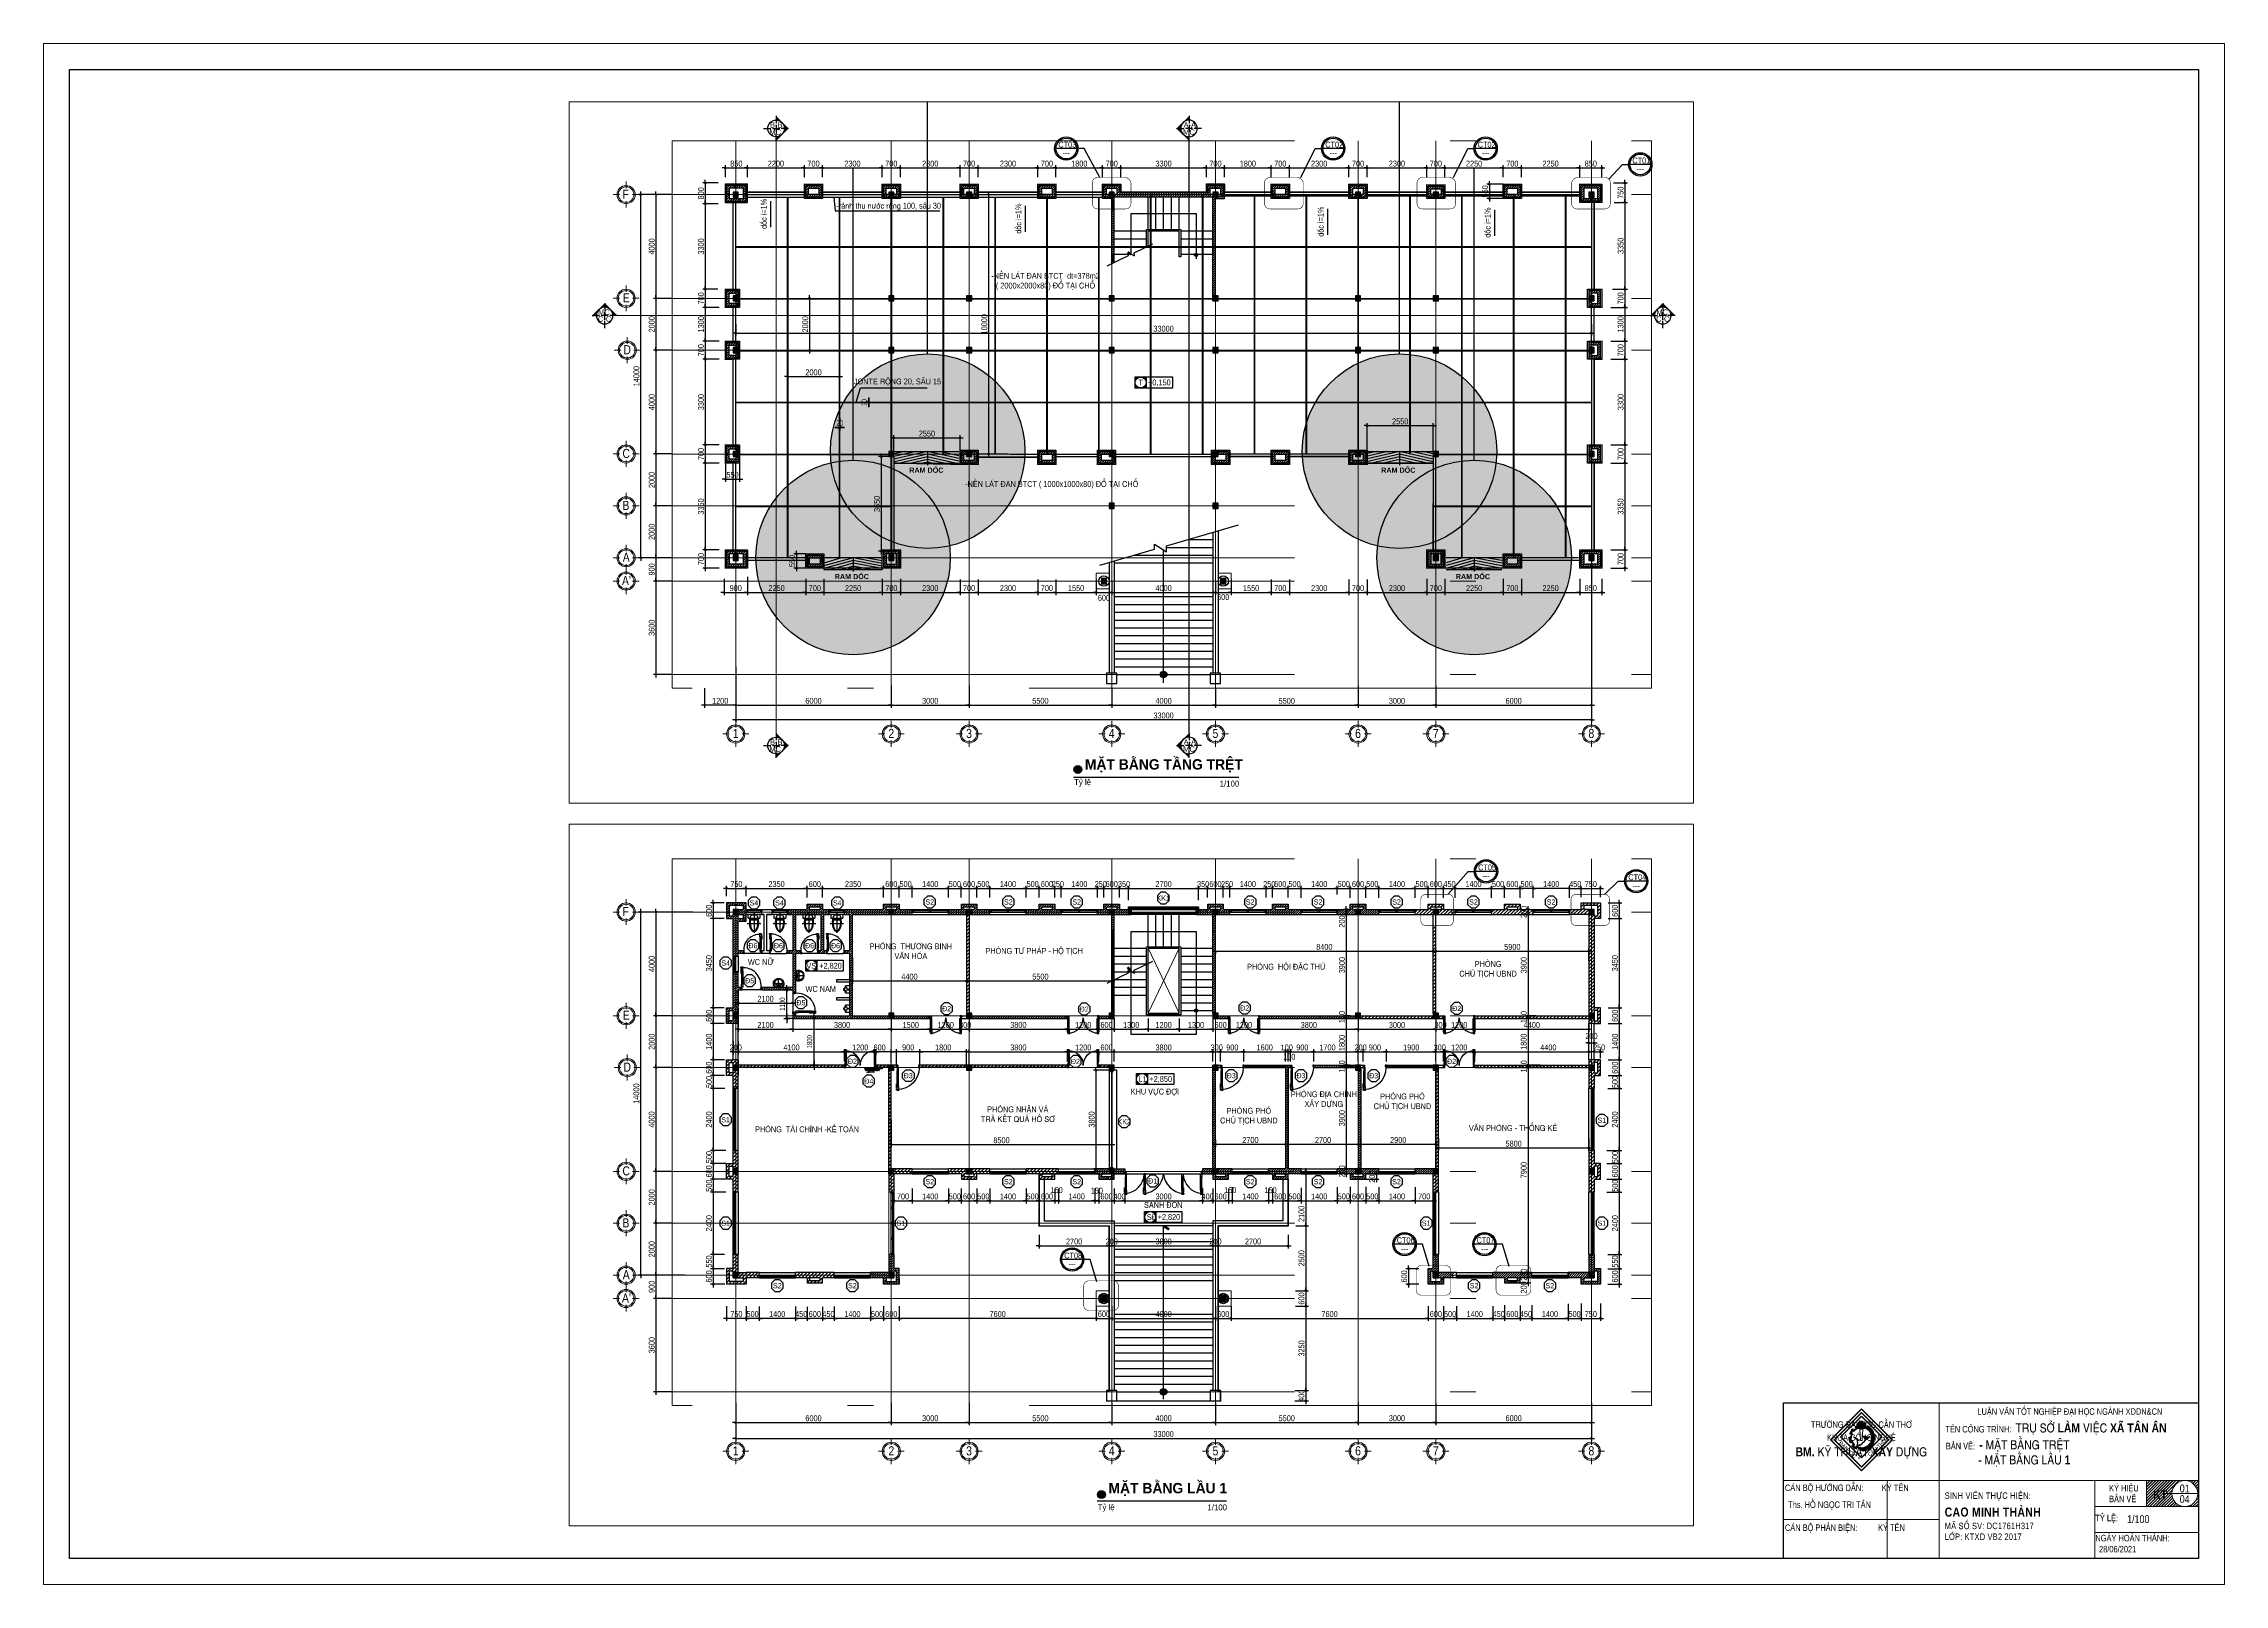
# Paper-space layout 'KT01 MAT BANG TRET + LAU 1' of a CAD drawing. Extents: x 0 to 841, y 0 to 594.
# The model-space entities are those that its viewports show. They can reach past a viewport. Long polylines and large blocks are cut down to what shows.
import ezdxf
from ezdxf.enums import TextEntityAlignment as Align

# ---------------------------------------------------------------- set-up
doc = ezdxf.new("R2010")
doc.units = 0
doc.linetypes.add('ACAD_ISO10W100', pattern=[18, 12, -3, 0, -3])
doc.linetypes.add('DASHED2', pattern=[0.375, 0.25, -0.125])
doc.layers.get('0').update_dxf_attribs({"color": 255, "linetype": 'CONTINUOUS'})
doc.layers.get('DEFPOINTS').update_dxf_attribs({"linetype": 'CONTINUOUS'})
for name, color, linetype in [('009', 251, 'CONTINUOUS'), ('daucat', 220, 'CONTINUOUS'), ('DIM', 1, 'CONTINUOUS'), ('DOOR', 20, 'CONTINUOUS'), ('FURN2', 40, 'CONTINUOUS'), ('HACTH', 8, 'CONTINUOUS'), ('KYHIEU', 3, 'CONTINUOUS'), ('MEDIUM', 2, 'CONTINUOUS'), ('TAGS', 60, 'CONTINUOUS'), ('TEXT', 7, 'CONTINUOUS'), ('TUONG', 131, 'CONTINUOUS'), ('vat dung', 44, 'CONTINUOUS'), ('WALL', 4, 'CONTINUOUS')]:
    doc.layers.add(name, color=color, linetype=linetype)
for name, color, linetype, lineweight in [('02', 2, 'CONTINUOUS', 25), ('16.VATDUNG', 153, 'CONTINUOUS', 9), ('CAY', 84, 'CONTINUOUS', 5), ('CUA', 20, 'CONTINUOUS', 0), ('Khung MV', 2, 'CONTINUOUS', 9), ('NET-THAY', 2, 'CONTINUOUS', 13), ('TEN TRUC', 3, 'CONTINUOUS', 18), ('TEXT NHỎ KC Dim - Ghi chú', 3, 'CONTINUOUS', 18), ('TRUC', 24, 'CONTINUOUS', 0)]:
    doc.layers.add(name, color=color, linetype=linetype, lineweight=lineweight)
doc.styles.add('1', font='', dxfattribs={"height": 250})
doc.styles.add('HEL-CONDENSE', font='')
doc.styles.add('helve', font='')
doc.styles.add('KICHTHUOC', font='', dxfattribs={"width": 0.8})
doc.styles.get("Standard").update_dxf_attribs({"font": '', "height": 25})
doc.styles.add('SWISS-CONDENSE', font='')
doc.styles.add('VNI-HELVE-CONDENSE', font='')
doc.styles.add('VNI-HELVE-CONDENSEN', font='')
doc.styles.get('1').set_extended_font_data('VNI-Helve-Condense')
doc.styles.get('HEL-CONDENSE').set_extended_font_data('VNI-Helve-Condense')
doc.styles.get('helve').set_extended_font_data('VNI-Helve')
doc.styles.get('KICHTHUOC').set_extended_font_data('VNI-Helve-Condense')
doc.styles.get('Standard').set_extended_font_data('VNI-Helve-Condense')
doc.styles.get('SWISS-CONDENSE').set_extended_font_data('VNI-Swiss-Condense')
doc.styles.get('VNI-HELVE-CONDENSE').set_extended_font_data('VNI-Helve-Condense')
doc.styles.get('VNI-HELVE-CONDENSEN').set_extended_font_data('VNI-Helve-Condense')
doc.dimstyles.new('1-100', dxfattribs={"dimtxt": 200, "dimasz": 60, "dimexe": 0, "dimexo": 0, "dimgap": 70, "dimtad": 1, "dimtoh": 1, "dimdec": 0, "dimzin": 9, "dimdsep": 46, "dimtxsty": 'KICHTHUOC', "dimblk": 'KTHUOC', "dimcen": 15, "dimdle": 150, "dimclrd": 256, "dimclre": 256, "dimclrt": 7, "dimadec": 0, "dimazin": 0, "dimtfac": 1, "dimtdec": 0, "dimtix": 1, "dimtmove": 2, "dimatfit": 3, "dimfxl": 1, "dimtolj": 1, "dimtzin": 1, "dimarcsym": 0})
doc.dimstyles.new('1-20', dxfattribs={"dimscale": 100, "dimtxt": 2.25, "dimasz": 0.0006, "dimexe": 1, "dimexo": 2.5, "dimgap": 0.8, "dimtad": 1, "dimdec": 0, "dimlfac": 0.2, "dimzin": 0, "dimdsep": 46, "dimtxsty": 'helve', "dimblk": 'elip', "dimcen": -0.09, "dimdle": 1, "dimclrd": 256, "dimclre": 256, "dimclrt": 4, "dimadec": 0, "dimazin": 0, "dimtfac": 1, "dimtdec": 0, "dimtix": 1, "dimtmove": 2, "dimatfit": 0, "dimldrblk": 'ARCHTICK', "dimfxl": 1, "dimtolj": 1, "dimtzin": 0, "dimarcsym": 0})
doc.dimstyles.new('D100', dxfattribs={"dimtxt": 225, "dimasz": 1.2, "dimexe": 100, "dimexo": 0, "dimgap": 50, "dimtad": 1, "dimdec": 0, "dimzin": 13, "dimdsep": 46, "dimtxsty": 'HEL-CONDENSE', "dimblk": 'D50', "dimcen": 0, "dimclrd": 1, "dimclre": 1, "dimclrt": 7, "dimadec": 0, "dimazin": 0, "dimtfac": 1, "dimtdec": 0, "dimtmove": 0, "dimatfit": 3, "dimldrblk": 'D50', "dimfxl": 1, "dimtolj": 1, "dimtzin": 13, "dimarcsym": 0})
doc.dimstyles.get("Standard").update_dxf_attribs({"dimtxt": 0.18, "dimasz": 0.18, "dimexe": 0.18, "dimexo": 0.0625, "dimgap": 0.09, "dimtad": 0, "dimtih": 1, "dimtoh": 1, "dimdec": 4, "dimzin": 0, "dimdsep": 46, "dimtxsty": 'Standard', "dimcen": 0.09, "dimadec": 0, "dimazin": 0, "dimtfac": 1, "dimtdec": 4, "dimtofl": 0, "dimtmove": 0, "dimatfit": 3, "dimfxl": 1, "dimtolj": 1, "dimtzin": 0, "dimarcsym": 0})
pattern_1 = [(45, (-1312525.24, -405070), (-44.9012806, 44.9012806), [])]
pattern_2 = [(45, (-1312102.69, -334214.396), (-44.9012806, 44.9012806), [])]
pattern_3 = [(45, (-1312102.69, -334214.4), (-67.351921, 67.351921), [])]

# ---------------------------------------------------------------- blocks, each defined once
blk = doc.blocks.new('logo DHCT')
h = blk.add_hatch(color=4)
h.set_gradient(color1=(244, 128, 11), one_color=1, tint=1, name='HEMISPHERICAL')
edge = h.paths.add_edge_path()
edge.add_spline(control_points=[(1291.3, 565.8), (1291.4, 566.1), (1291.8, 566.8), (1291.7, 568.1), (1291.8, 569.6), (1291.7, 571), (1290.8, 572), (1290.1, 573.3), (1289.4, 574.8), (1289, 576.7), (1287.8, 578.3), (1289.6, 582.4), (1287.6, 580.9), (1286.3, 580.8), (1285.9, 579.4), (1285.5, 578.1), (1284.8, 576.8), (1284.9, 574.9), (1286.6, 573.8), (1287.1, 572), (1287, 570.5), (1288, 569.2), (1286.8, 568.3), (1285.7, 568), (1284.7, 569), (1283.8, 570.1), (1283.2, 571.7), (1283, 573.3), (1283.2, 574.8), (1283.8, 576.2), (1284.2, 577.7), (1284.5, 579), (1286.1, 580.6), (1285.1, 580.6), (1284.7, 580.3), (1283.9, 580.2), (1283.1, 579.8), (1281.6, 579.1), (1282, 577), (1280.8, 575.6), (1280.9, 574.1), (1281.3, 572.9), (1281.2, 571.6), (1280.5, 571.2), (1280, 571), (1279, 571), (1279.4, 572.3), (1279.3, 573.3), (1279.4, 574.5), (1279, 575.8), (1278.9, 577.2), (1278.1, 578.6), (1278.6, 579.8), (1279.5, 580.8), (1279.8, 582.3), (1280.5, 583.5), (1281.8, 586), (1280.6, 585.6), (1279.9, 584.9), (1278.7, 584.9), (1277.8, 584), (1277.1, 583.3), (1276.2, 582.5), (1275.3, 581.3), (1276.2, 579.9), (1275.8, 578.6), (1276.4, 577.3), (1276.2, 576.2), (1276.9, 574.7), (1275.6, 574.8), (1274.9, 575.2), (1274.1, 576), (1273.5, 577.2), (1273.5, 578.8), (1273.5, 580.5), (1272.9, 582.5), (1273.7, 584.7), (1274.6, 586.1), (1276.4, 588.5), (1274.4, 587.1), (1273.2, 587), (1273, 586), (1272.6, 585.4), (1271.6, 585), (1271.3, 583.7), (1270.5, 582.6), (1270.3, 581.3), (1270.7, 579.9), (1271.2, 578.4), (1271.6, 576.4), (1270.3, 575.1), (1270.7, 573.5), (1271.2, 572.2), (1271.7, 570.8), (1271.9, 569.5), (1271.6, 568.5), (1270.6, 567.8), (1269.2, 568.2), (1268.5, 569.7), (1269.1, 571.1), (1269.1, 572.9), (1269.8, 574.8), (1269.1, 576.9), (1269.7, 578.7), (1268.5, 580.2), (1269.1, 581.5), (1269.2, 583.1), (1267.4, 584.5), (1267.9, 586.6), (1268.7, 590.8), (1267.6, 588), (1266.3, 587.3), (1266, 585.4), (1265.1, 583.9), (1265.1, 581.6), (1266.1, 579.7), (1265.7, 577.6), (1265.2, 576.1), (1266, 574.8), (1265.9, 573.3), (1265.5, 572), (1264.2, 570.9), (1262.9, 571.8), (1261.6, 572.7), (1262.4, 573.9), (1263.2, 574.5), (1263.9, 575.7), (1265.3, 576.7), (1265, 578.5), (1264.8, 580.1), (1264.4, 581.5), (1262.9, 584), (1263.4, 580.7), (1262.9, 578.8), (1260.5, 577.3), (1258.8, 575.2), (1255.6, 573.3), (1256.5, 570.5), (1256.7, 568.8), (1256.8, 568.3)], knot_values=[7.200197, 7.200197, 7.200197, 7.200197, 8.030576, 9.644933, 10.883085, 12.777157, 13.396436, 14.840704, 17.117317, 18.410085, 20.485772, 23.714493, 24.822738, 26.157319, 27.37694, 28.551663, 30.392496, 31.76009, 33.869391, 35.710224, 37.338793, 38.396791, 39.798244, 40.674529, 41.740278, 43.598113, 45.047487, 46.798527, 48.427092, 49.485089, 51.287992, 52.784287, 54.445744, 54.569674, 55.47182, 55.982761, 56.92644, 58.266554, 60.28218, 62.168342, 63.406494, 64.669207, 66.053544, 66.672982, 67.064839, 67.81865, 68.932986, 70.047322, 71.037843, 72.300558, 74.194632, 75.252627, 76.664426, 77.832795, 79.282165, 80.943626, 83.106067, 83.497924, 84.117362, 86.119235, 86.644777, 87.871047, 89.097311, 90.372341, 91.784136, 93.269919, 94.29098, 95.781922, 96.903124, 97.770618, 98.601803, 99.477711, 100.862256, 102.476619, 104.337974, 105.844285, 108.787512, 110.402283, 112.292715, 113.789908, 115.010275, 115.677128, 116.570221, 117.292668, 118.844386, 119.952028, 121.458342, 122.599909, 124.402809, 126.264164, 128.037207, 129.158412, 130.99925, 132.292013, 133.659606, 134.717601, 135.337039, 136.990371, 138.486671, 139.628238, 141.379279, 143.883331, 145.389645, 147.742133, 148.96175, 150.590319, 151.704656, 153.662922, 156.139226, 158.888412, 160.592752, 161.85096, 163.750685, 165.65041, 167.206655, 170.17292, 171.744999, 173.537426, 174.734812, 176.068735, 177.762125, 178.874382, 180.568831, 181.827045, 182.821479, 184.079688, 185.191658, 186.928692, 188.707254, 190.279327, 191.68554, 193.598606, 195.377173, 197.91218, 199.962953, 203.269647, 206.415178, 209.535613, 211.079968, 211.079968, 211.079968, 211.079968], degree=3, periodic=0)
edge.add_spline(control_points=[(1256.8, 568.3), (1256.9, 567.8), (1257.4, 565.5), (1259.8, 564.4), (1261.6, 563.5)], knot_values=[0, 0, 0, 0, 1.638921, 7.200197, 7.200197, 7.200197, 7.200197], degree=3, periodic=0)
edge.add_line((1261.6, 563.5), (1289.9, 563.5))
edge.add_spline(control_points=[(1289.9, 563.5), (1290.3, 564.1), (1290.7, 564.8), (1291.1, 565.5)], knot_values=[211.477879, 211.477879, 211.477879, 211.477879, 213.794614, 213.794614, 213.794614, 213.794614], degree=3, periodic=0)
edge.add_arc((1297.4, 568.4), 6.99, 202.42583, 205.03613, ccw=False)
edge.add_arc((1292.2, 558.9), 6.99, 98.0318, 100.80164, ccw=False)
h = blk.add_hatch(color=4)
edge = h.paths.add_edge_path()
edge.add_line((1241.8, 550), (1245.3, 547.3))
edge.add_arc((1275.6, 523.6), 38.5, 115.23852, 141.89187, ccw=False)
edge.add_line((1259.2, 558.4), (1257.7, 561.6))
edge.add_arc((1275.6, 523.6), 42, 113.92026, 115.23852, ccw=False)
edge.add_line((1258.5, 562), (1258.5, 563.5))
edge.add_line((1258.5, 563.5), (1261.6, 563.5))
edge.add_spline(control_points=[(1261.6, 563.5), (1259.8, 564.4), (1257.4, 565.5), (1256.9, 567.8), (1256.8, 568.3)], knot_values=[0, 0, 0, 0, 5.561275, 7.200197, 7.200197, 7.200197, 7.200197], degree=3, periodic=0)
edge.add_arc((1275.6, 523.6), 48.5, 112.7715, 121.35917)
edge.add_line((1250.3, 565), (1253.7, 559.4))
edge.add_arc((1275.6, 523.6), 42, 121.35917, 135.9572)
edge.add_line((1245.4, 552.8), (1240, 557.9))
edge.add_arc((1275.2, 524.5), 48.5, 136.4575, 163.85917)
edge.add_line((1228.5, 537.9), (1234.8, 536.1))
edge.add_arc((1275.2, 524.5), 42, 163.85917, 178.4572)
edge.add_line((1233.2, 525.6), (1225.7, 525.7))
edge.add_arc((1274.3, 524.8), 48.5, 178.9575, 206.35917)
edge.add_line((1230.8, 503.3), (1236.6, 506.2))
edge.add_arc((1274.3, 524.8), 42, 206.35917, 220.9572)
edge.add_line((1242.5, 497.3), (1237, 492.4))
edge.add_arc((1273.3, 524.5), 48.5, 221.4575, 248.85917)
edge.add_line((1255.8, 479.2), (1258.2, 485.3))
edge.add_arc((1273.3, 524.5), 42, 248.85917, 263.4572)
edge.add_line((1268.6, 482.8), (1267.8, 475.4))
edge.add_arc((1272.9, 523.7), 48.5, 263.9575, 272.1356)
edge.add_arc((1281.2, 477.7), 6.99, 175.91433, 201.61548, ccw=False)
edge.add_arc((1281.2, 478.7), 6.99, 163.58961, 184.08567, ccw=False)
edge.add_line((1274.5, 480.7), (1274.4, 481.7))
edge.add_arc((1272.9, 523.7), 42, 270.07815, 272.1356, ccw=False)
edge.add_line((1272.9, 481.7), (1272.9, 486))
edge.add_arc((1273.3, 524.5), 38.5, 242.73852, 269.39187, ccw=False)
edge.add_line((1255.7, 490.3), (1254.1, 487.2))
edge.add_arc((1273.3, 524.5), 42, 227.57815, 242.73852, ccw=False)
edge.add_line((1245, 493.5), (1248, 496.7))
edge.add_arc((1274.3, 524.8), 38.5, 200.23852, 226.89187, ccw=False)
edge.add_line((1238.2, 511.5), (1234.9, 510.3))
edge.add_arc((1274.3, 524.8), 42, 185.07815, 200.23852, ccw=False)
edge.add_line((1232.4, 521.1), (1236.8, 521.5))
edge.add_arc((1275.2, 524.5), 38.5, 157.73852, 184.39187, ccw=False)
edge.add_line((1239.5, 539), (1236.3, 540.4))
edge.add_arc((1275.2, 524.5), 42, 142.57815, 157.73852, ccw=False)
at = {"color": 4}
for p, q in [((1233.2, 525.6), (1225.7, 525.7)), ((1228.5, 537.9), (1234.8, 536.1)), ((1230.8, 503.3), (1236.6, 506.2)), ((1232.4, 521.1), (1236.8, 521.5)), ((1238.2, 511.5), (1234.9, 510.3)), ((1239.5, 539), (1236.3, 540.4)), ((1245.4, 552.8), (1240, 557.9)), ((1241.8, 550), (1245.3, 547.3)), ((1250.3, 565), (1253.7, 559.4)), ((1259.2, 558.4), (1257.7, 561.6)), ((1242.5, 497.3), (1237, 492.4)), ((1245, 493.5), (1248, 496.7)), ((1255.7, 490.3), (1254.1, 487.2)), ((1255.8, 479.2), (1258.2, 485.3)), ((1268.6, 482.8), (1267.8, 475.4)), ((1272.9, 481.7), (1272.9, 486))]:
    blk.add_line(p, q, dxfattribs=at)
for points in [[(1274.2, 395.5), (1393.7, 515), (1274.2, 634.5), (1154.7, 515)], [(1274.2, 396.1), (1393.1, 515), (1274.2, 633.9), (1155.3, 515)], [(1274.2, 396.7), (1392.5, 515), (1274.2, 633.2), (1155.9, 515)], [(1274.2, 409.5), (1379.7, 515), (1274.2, 620.4), (1168.8, 515)], [(1274.2, 410.1), (1379.1, 515), (1274.2, 619.8), (1169.4, 515)], [(1274.2, 410.8), (1378.4, 515), (1274.2, 619.2), (1170, 515)], [(1274.2, 446.2), (1354.4, 526.4), (1274.2, 606.6), (1194.1, 526.4)], [(1274.2, 446.9), (1353.8, 526.4), (1274.2, 606), (1194.7, 526.4)], [(1274.2, 447.5), (1353.1, 526.4), (1274.2, 605.3), (1195.3, 526.4)], [(1258.5, 561.5), (1289.9, 561.5), (1289.9, 563.5), (1258.5, 563.5)]]:
    blk.add_lwpolyline(points, close=True, dxfattribs=at)
for points in [[(1287.2, 561.5), (1261.3, 561.5)], [(1261.3, 561.5), (1261.3, 559.5)], [(1261.3, 559.5), (1287.2, 559.5)], [(1287.2, 559.5), (1261.3, 559.5)], [(1264, 559.5), (1264, 558.5)], [(1284.4, 558.5), (1264, 558.5)], [(1265.4, 558.5), (1265.4, 557.5)], [(1265.4, 557.5), (1283.1, 557.5)], [(1266.7, 557.5), (1266.7, 556.5)], [(1266.7, 556.5), (1281.7, 556.5)], [(1268.1, 556.5), (1271.4, 514.5)], [(1280.3, 556.5), (1277, 514.5)], [(1281.7, 557.5), (1281.7, 556.5)], [(1283.1, 558.5), (1283.1, 557.5)], [(1284.4, 559.5), (1284.4, 558.5)], [(1287.2, 561.5), (1287.2, 559.5)], [(1274.7, 475.2), (1274.4, 481.7)]]:
    blk.add_lwpolyline(points, dxfattribs=at)
for centre, radius, start, end in [((1274.3, 524.8), 48.5, 178.9575, 206.35917), ((1275.2, 524.5), 48.5, 136.4575, 163.85917), ((1274.3, 524.8), 42, 185.07815, 200.23852), ((1275.2, 524.5), 42, 163.85917, 178.4572), ((1275.2, 524.5), 42, 142.57815, 157.73852), ((1274.3, 524.8), 42, 206.35917, 220.9572), ((1275.2, 524.5), 38.5, 157.73852, 184.39187), ((1274.3, 524.8), 38.5, 200.23852, 226.89187), ((1275.6, 523.6), 38.5, 115.23852, 141.89187), ((1275.6, 523.6), 42, 121.35917, 135.9572), ((1275.6, 523.6), 48.5, 112.7715, 121.35917), ((1275.6, 523.6), 42, 113.92026, 115.23852), ((1274.2, 515), 2.82, 189.7838, 350.2162), ((1296.6, 554.9), 6.99, 72.98258, 151.35839), ((1292.6, 564.9), 6.99, 252.98258, 331.35839), ((1292.2, 558.9), 6.99, 22.42583, 100.80164), ((1297.4, 568.4), 6.99, 202.42583, 280.80164), ((1299.5, 552.6), 6.99, 67.52804, 145.90385), ((1296.4, 563), 6.99, 247.52804, 325.90385), ((1302.2, 550.1), 6.99, 62.07349, 140.4493), ((1300.1, 560.7), 6.99, 242.07349, 320.4493), ((1303.9, 566.2), 6.99, 143.18706, 221.56287), ((1293.1, 565.8), 6.99, 323.18706, 41.56287), ((1304.6, 547.3), 6.99, 56.61895, 134.99476), ((1303.5, 558.1), 6.99, 236.61895, 314.99476), ((1307.8, 563.2), 6.99, 137.73252, 216.10832), ((1297, 563.8), 6.99, 317.73252, 36.10832), ((1306.7, 544.3), 6.99, 51.1644, 129.54021), ((1306.6, 555.1), 6.99, 231.1644, 309.54021), ((1311.5, 559.8), 6.99, 132.27797, 210.65378), ((1308.5, 541.1), 6.99, 45.70986, 124.08567), ((1309.5, 551.9), 6.99, 225.70986, 304.08567), ((1300.8, 561.4), 6.99, 312.27797, 30.65378), ((1310.1, 537.8), 6.99, 40.25531, 118.63112), ((1312, 548.4), 6.99, 220.25531, 298.63112), ((1314.7, 503.2), 6.99, 160.25531, 238.63112), ((1314.8, 556.1), 6.99, 126.82342, 205.19923), ((1304.5, 499.6), 6.99, 340.25531, 58.63112), ((1304.2, 558.7), 6.99, 306.82342, 25.19923), ((1311.3, 534.3), 6.99, 34.80077, 113.17658), ((1314.2, 544.7), 6.99, 214.80077, 293.17658), ((1316.5, 507.1), 6.99, 165.70986, 244.08567), ((1306.7, 502.6), 6.99, 345.70986, 64.08567), ((1312.1, 530.7), 6.99, 29.34622, 107.72203), ((1316.1, 540.8), 6.99, 209.34622, 287.72203), ((1317.7, 552.1), 6.99, 121.36888, 199.74469), ((1317.8, 511.2), 6.99, 171.1644, 249.54021), ((1308.5, 505.8), 6.99, 351.1644, 69.54021), ((1307.5, 555.7), 6.99, 301.36888, 19.74469), ((1312.6, 527.1), 6.99, 23.89168, 102.26748), ((1317.5, 536.8), 6.99, 203.89168, 282.26748), ((1318.8, 515.4), 6.99, 176.61895, 254.99476), ((1310, 509.1), 6.99, 356.61895, 74.99476), ((1318.6, 532.6), 6.99, 198.43713, 276.81294), ((1312.8, 523.4), 6.99, 18.43713, 96.81294), ((1319.4, 519.7), 6.99, 182.07349, 260.4493), ((1311.2, 512.6), 6.99, 2.07349, 80.4493), ((1319.3, 528.3), 6.99, 192.98258, 271.35839), ((1312.6, 519.8), 6.99, 12.98258, 91.35839), ((1319.5, 524), 6.99, 187.52804, 265.90385), ((1312.1, 516.1), 6.99, 7.52804, 85.90385), ((1320.2, 547.9), 6.99, 115.91433, 194.29014), ((1310.4, 552.4), 6.99, 295.91433, 14.29014), ((1322.3, 543.4), 6.99, 110.45979, 188.8356), ((1313, 548.8), 6.99, 290.45979, 8.8356), ((1320.7, 500.2), 6.99, 61.36888, 139.74469), ((1318.7, 510.8), 6.99, 241.36888, 319.74469), ((1315.2, 545.1), 6.99, 285.00524, 3.38105), ((1324, 538.7), 6.99, 105.00524, 183.38105), ((1322.7, 504.7), 6.99, 66.82342, 145.19923), ((1319.7, 515.1), 6.99, 246.82342, 325.19923), ((1317.1, 541.1), 6.99, 279.5507, 357.92651), ((1325.2, 533.9), 6.99, 99.5507, 177.92651), ((1324.3, 509.4), 6.99, 72.27797, 150.65378), ((1320.3, 519.5), 6.99, 252.27797, 330.65378), ((1318.5, 536.9), 6.99, 274.09615, 352.47196), ((1326, 529), 6.99, 94.09615, 172.47196), ((1325.4, 514.2), 6.99, 77.73252, 156.10832), ((1320.5, 523.9), 6.99, 257.73252, 336.10832), ((1319.6, 532.6), 6.99, 268.64161, 347.01742), ((1326.2, 524.1), 6.99, 88.64161, 167.01742), ((1320.3, 528.3), 6.99, 263.18706, 341.56287), ((1326.1, 519.1), 6.99, 83.18706, 161.56287), ((1273.3, 524.5), 48.5, 221.4575, 248.85917), ((1273.3, 524.5), 42, 227.57815, 242.73852), ((1273.3, 524.5), 38.5, 242.73852, 269.39187), ((1273.3, 524.5), 42, 248.85917, 263.4572), ((1272.9, 523.7), 48.5, 263.9575, 272.1356), ((1272.9, 523.7), 42, 270.07815, 272.1356), ((1281.2, 478.7), 6.99, 105.70986, 184.08567), ((1272.3, 485), 6.99, 285.70986, 4.08567), ((1281.2, 477.7), 6.99, 175.91433, 254.29014), ((1272.3, 471.5), 6.99, 355.91433, 74.29014), ((1285.4, 479.6), 6.99, 111.1644, 189.54021), ((1276, 484.9), 6.99, 291.1644, 9.54021), ((1285.5, 478.6), 6.99, 181.36888, 259.74469), ((1277.3, 471.6), 6.99, 1.36888, 79.74469), ((1289.5, 480.8), 6.99, 116.61895, 194.99476), ((1279.7, 485.3), 6.99, 296.61895, 14.99476), ((1289.7, 479.9), 6.99, 186.82342, 265.19923), ((1282.2, 472.1), 6.99, 6.82342, 85.19923), ((1293.5, 482.5), 6.99, 122.07349, 200.4493), ((1283.3, 486), 6.99, 302.07349, 20.4493), ((1293.8, 481.5), 6.99, 192.27797, 270.65378), ((1287.1, 473.1), 6.99, 12.27797, 90.65378), ((1297.3, 484.5), 6.99, 127.52804, 205.90385), ((1286.8, 487), 6.99, 307.52804, 25.90385), ((1297.7, 483.6), 6.99, 197.73252, 276.10832), ((1291.8, 474.5), 6.99, 17.73252, 96.10832), ((1300.9, 486.9), 6.99, 132.98258, 211.35839), ((1290.2, 488.4), 6.99, 312.98258, 31.35839), ((1296.4, 476.4), 6.99, 23.18706, 101.56287), ((1301.4, 486), 6.99, 203.18706, 281.56287), ((1304.3, 489.6), 6.99, 138.43713, 216.81294), ((1293.5, 490), 6.99, 318.43713, 36.81294), ((1300.7, 478.7), 6.99, 28.64161, 107.01742), ((1304.8, 488.8), 6.99, 208.64161, 287.01742), ((1307.4, 492.6), 6.99, 143.89168, 222.26748), ((1296.6, 492), 6.99, 323.89168, 42.26748), ((1304.9, 481.5), 6.99, 34.09615, 112.47196), ((1308, 491.8), 6.99, 214.09615, 292.47196), ((1310.2, 495.9), 6.99, 149.34622, 227.72203), ((1299.4, 494.3), 6.99, 329.34622, 47.72203), ((1308.7, 484.6), 6.99, 39.5507, 117.92651), ((1310.8, 495.2), 6.99, 219.5507, 297.92651), ((1312.6, 499.4), 6.99, 154.80077, 233.17658), ((1302.1, 496.8), 6.99, 334.80077, 53.17658), ((1312.3, 488), 6.99, 45.00524, 123.38105), ((1313.4, 498.8), 6.99, 225.00524, 303.38105), ((1315.5, 491.8), 6.99, 50.45979, 128.8356), ((1315.5, 502.6), 6.99, 230.45979, 308.8356), ((1318.3, 495.9), 6.99, 55.91433, 134.29014), ((1317.3, 506.6), 6.99, 235.91433, 314.29014)]:
    blk.add_arc(centre, radius, start, end, dxfattribs=at)
for points in [[(1261.6, 563.5), (1257.2, 566.8), (1256.5, 569.9), (1256.3, 573), (1258.5, 575.3), (1261, 577.5), (1262.5, 578.8), (1263.2, 581.3), (1263.2, 583), (1264.3, 581.5), (1264.8, 580.1), (1265, 578.6), (1265, 576.8), (1263.9, 575.5), (1263.2, 574.6), (1262.3, 573.7), (1261.9, 572.8), (1262.8, 571.9), (1264.3, 571.3), (1265.2, 571.9), (1265.9, 573.5), (1265.9, 574.8), (1265.4, 575.9), (1265.7, 577.7), (1265.9, 579.3), (1265.2, 582.1), (1265.2, 583.7), (1265.9, 585.5), (1266.5, 587.3), (1267.4, 588.2), (1268.3, 589.6), (1267.9, 586.9), (1267.9, 584.4), (1269.1, 582.8), (1269.1, 581.7), (1268.8, 580.1), (1269.3, 579), (1269.3, 576.6), (1269.6, 575.1), (1269.2, 572.6), (1268.9, 570.9), (1268.7, 569.8), (1269.3, 568.4), (1270.9, 568.1), (1271.4, 568.4), (1271.8, 569.4), (1271.7, 570.8), (1271.3, 572), (1270.7, 573.8), (1270.5, 574.9), (1271.3, 576.5), (1271.2, 578.3), (1270.7, 580.1), (1270.4, 581.2), (1270.7, 582.7), (1271.2, 583.7), (1271.9, 585), (1272.5, 585.4), (1273, 586.1), (1273.3, 586.8), (1274.4, 587.3), (1275.7, 587.9), (1274.8, 586.3), (1273.9, 584.9), (1273.1, 582.1), (1273.4, 580.6), (1273.5, 578.7), (1273.6, 577.1), (1274.3, 575.9), (1274.9, 575.2), (1275.6, 574.9), (1276.5, 574.9), (1276.4, 576), (1276.2, 577.5), (1276, 578.5), (1276, 580), (1275.6, 581.3), (1276.2, 582.4), (1277.1, 583.3), (1278, 584.2), (1278.3, 584.5), (1280.2, 585.3), (1280.7, 585.6), (1281.1, 585.8), (1280.6, 583.7), (1279.8, 582.2), (1279.3, 580.8), (1278.7, 579.8), (1278.3, 578.5), (1278.7, 577.5), (1279.1, 575.6), (1279.3, 574.4), (1279.3, 573.4), (1279.3, 572.3), (1279.3, 571.2), (1280.1, 571), (1280.5, 571.2), (1281, 571.5), (1281.2, 572.9), (1281, 574.1), (1281, 575.4), (1281.7, 577.1), (1282.1, 579.1), (1283.2, 579.8), (1284.1, 580.2), (1284.5, 580.3), (1285.4, 580.6), (1285.5, 580.6), (1284.8, 579.1), (1284.2, 577.7), (1283.7, 576), (1283.3, 575), (1283.1, 573.4), (1283.3, 571.7), (1283.8, 570.3), (1284.9, 568.8), (1285.8, 568.2), (1286.7, 568.3), (1287.6, 569.3), (1287.3, 570.3), (1287, 571.9), (1286.4, 573.6), (1285, 575.2), (1284.9, 576.6), (1285.5, 578.3), (1285.9, 579.5), (1286.4, 580.6), (1287.6, 581.1), (1288.6, 581.6), (1288.4, 578.3), (1289, 576.4), (1289.4, 575.1), (1290.2, 573), (1291, 571.8), (1291.4, 571.3), (1291.7, 569.4), (1291.7, 568.2), (1291.6, 566.6), (1291.1, 565.6), (1289.9, 563.5)], [(1244, 526), (1249.4, 523.1), (1251.3, 519.7), (1254.1, 519), (1258.9, 518.4), (1260.8, 517.7), (1260.8, 514.9), (1260.2, 513.9), (1259.2, 513.3), (1258.9, 508.5), (1259.5, 506.3), (1259.9, 505), (1258.9, 502.8), (1259.9, 500.6), (1259.5, 497.4), (1258.9, 495.8), (1257.3, 494.9), (1258.3, 493.6), (1258.9, 492.6), (1260.5, 492), (1264.6, 493.9), (1266.2, 495.2), (1269.1, 495.2), (1272.3, 496.4), (1274.8, 498.4), (1277.7, 501.5), (1279.3, 504.4), (1281.2, 505.3), (1285.6, 508.2), (1286.9, 510.8), (1288.5, 513.6), (1288.5, 516.5), (1291, 519.7), (1293.9, 517.7), (1297.1, 517.7), (1298, 518.4), (1297.4, 519.7), (1296.8, 520.3), (1295.2, 520.6), (1293.6, 521.2), (1291.7, 522.2), (1289.5, 523.8), (1288.5, 524.4), (1287.5, 526), (1286.3, 527.6), (1285.3, 529.2), (1285.6, 529.5), (1288.5, 527.9), (1291.7, 527.6), (1293.6, 527), (1294.9, 526), (1297.1, 525.4), (1298.7, 524.7), (1299.6, 524.1), (1300.9, 523.8), (1301.5, 522.2), (1301.5, 521.2), (1300.9, 522.5), (1300.9, 524.4), (1302.5, 525.7), (1303.8, 526), (1304.7, 526.3), (1305.4, 526.6), (1307, 528.2)], [(1290, 519.2), (1287.9, 521.5), (1286.2, 522.3), (1284.9, 523.1), (1283.8, 524.5), (1283, 525.1)]]:
    blk.add_spline(points, degree=3, dxfattribs=at)
for points, knots in [([(1243.9, 525.6), (1244.2, 525.5), (1244.5, 525.5), (1245.4, 525.2), (1246, 525), (1247, 524.6), (1247.5, 524.4), (1248.1, 523.9), (1248.4, 523.7), (1248.8, 523.3), (1249, 523), (1249.2, 522.6), (1249.3, 522.3), (1249.7, 521.6), (1249.8, 521.1), (1250.2, 520.3), (1250.4, 519.9), (1250.8, 519.5), (1250.9, 519.4), (1251.3, 519.2), (1251.4, 519.1), (1252, 518.8), (1252.5, 518.8), (1253.3, 518.7), (1253.7, 518.6), (1254.4, 518.6), (1254.9, 518.5), (1255.7, 518.4), (1256.1, 518.4), (1256.9, 518.3), (1257.3, 518.2), (1257.9, 518.1), (1258.3, 518.1), (1259, 518), (1259.3, 517.9), (1259.9, 517.8), (1260.1, 517.7), (1260.4, 517.6), (1260.5, 517.5), (1260.6, 517.4), (1260.6, 517.3), (1260.7, 517.2), (1260.7, 517), (1260.8, 516.7), (1260.8, 516.3), (1260.7, 515.7), (1260.6, 515.4), (1260.4, 514.9), (1260.3, 514.7), (1260.1, 514.4), (1260, 514.3), (1259.9, 514.2), (1259.8, 514.2), (1259.6, 514), (1259.5, 514), (1259.3, 513.8), (1259.2, 513.8), (1258.9, 513.5), (1258.7, 513.4), (1258.5, 513.1), (1258.4, 512.9), (1258.1, 512.3), (1258.1, 511.9), (1258.1, 510.9), (1258.1, 510.4), (1258.3, 509.4), (1258.4, 508.9), (1258.6, 508.1), (1258.7, 507.8), (1258.8, 507.2), (1258.9, 506.9), (1259.1, 506.4), (1259.1, 506.3), (1259.2, 506), (1259.3, 505.8), (1259.4, 505.5), (1259.4, 505.4), (1259.5, 505.2), (1259.5, 505.1), (1259.5, 505), (1259.4, 504.9), (1259.4, 504.7), (1259.3, 504.5), (1259, 504), (1258.8, 503.8), (1258.6, 503.4), (1258.6, 503.3), (1258.5, 503), (1258.5, 502.8), (1258.5, 502.5), (1258.5, 502.4), (1258.6, 502), (1258.8, 501.8), (1259, 501.3), (1259.2, 501), (1259.4, 500.7), (1259.4, 500.6), (1259.6, 500.2), (1259.6, 499.9), (1259.6, 499.4), (1259.5, 499.1), (1259.4, 498.5), (1259.3, 498.1), (1259.2, 497.6), (1259.1, 497.4), (1259.1, 497.1), (1259, 496.9), (1259, 496.6), (1258.9, 496.5), (1258.8, 496.3), (1258.8, 496.2), (1258.6, 496.1), (1258.4, 496), (1258.1, 495.8), (1257.9, 495.7), (1257.6, 495.6), (1257.5, 495.6), (1257.3, 495.4), (1257.2, 495.4), (1257, 495.2), (1257, 495.1), (1256.9, 495), (1256.9, 494.9), (1256.9, 494.7), (1256.9, 494.7), (1257, 494.5), (1257, 494.4), (1257.2, 494.2), (1257.2, 494.1), (1257.4, 493.9), (1257.6, 493.7), (1257.8, 493.5), (1257.9, 493.4), (1258, 493.2), (1258.1, 493.1), (1258.2, 492.9), (1258.3, 492.8), (1258.4, 492.6), (1258.5, 492.5), (1258.7, 492.2), (1258.9, 492.1), (1259.3, 491.9), (1259.5, 491.8), (1260, 491.6), (1260.3, 491.6), (1261, 491.6), (1261.3, 491.6), (1262.4, 491.8), (1263.2, 492.2), (1264.2, 493), (1264.5, 493.2), (1265, 493.7), (1265.2, 493.9), (1265.7, 494.4), (1265.9, 494.5), (1266.2, 494.7), (1266.3, 494.8), (1266.5, 494.8), (1266.6, 494.9), (1267, 494.9), (1267.4, 494.9), (1268.1, 494.8), (1268.5, 494.8), (1269.2, 494.8), (1269.4, 494.8), (1269.9, 494.9), (1270.1, 494.9), (1270.7, 495.1), (1271.1, 495.3), (1271.9, 495.7), (1272.2, 495.9), (1272.9, 496.4), (1273.2, 496.6), (1274, 497.2), (1274.5, 497.6), (1275.8, 498.6), (1276.5, 499.3), (1277.4, 500.3), (1277.6, 500.6), (1278, 501.2), (1278.1, 501.5), (1278.4, 502.1), (1278.5, 502.3), (1278.8, 502.9), (1278.9, 503.2), (1279.2, 503.7), (1279.4, 503.9), (1279.7, 504.3), (1280, 504.4), (1280.5, 504.7), (1280.8, 504.8), (1281.5, 505), (1281.8, 505.2), (1282.5, 505.4), (1282.9, 505.6), (1283.9, 506.1), (1284.5, 506.5), (1285.3, 507.2), (1285.5, 507.4), (1285.9, 507.9), (1286.1, 508.1), (1286.3, 508.6), (1286.5, 508.8), (1286.7, 509.4), (1286.8, 509.7), (1287.1, 510.2), (1287.2, 510.5), (1287.5, 510.9), (1287.6, 511.1), (1288, 511.7), (1288.3, 512.1), (1288.7, 512.8), (1288.8, 513), (1288.9, 513.5), (1288.9, 513.7), (1289, 514), (1289, 514.2), (1288.9, 514.9), (1288.9, 515.4), (1288.9, 516.1), (1288.9, 516.4), (1289, 516.9), (1289.1, 517.1), (1289.4, 517.8), (1289.6, 518.2), (1290.1, 518.8), (1290.3, 519), (1290.7, 519.2), (1290.8, 519.2), (1291, 519.3), (1291.1, 519.3), (1291.3, 519.2), (1291.4, 519.1), (1291.7, 519), (1291.8, 518.9), (1292.3, 518.5), (1292.6, 518.2), (1293.2, 517.7), (1293.5, 517.5), (1294, 517.2), (1294.3, 517.1), (1295, 516.9), (1295.6, 517), (1296.4, 517.1), (1296.6, 517.2), (1297.1, 517.3), (1297.2, 517.4), (1297.6, 517.5), (1297.8, 517.6), (1298.1, 517.8), (1298.2, 517.8), (1298.3, 518), (1298.4, 518.1), (1298.5, 518.3), (1298.5, 518.4), (1298.5, 518.6), (1298.5, 518.7), (1298.4, 518.9), (1298.3, 519.1), (1298.2, 519.4), (1298.1, 519.5), (1297.9, 519.7), (1297.8, 519.8), (1297.6, 520.1), (1297.4, 520.3), (1297.2, 520.5), (1297.1, 520.6), (1296.9, 520.7), (1296.8, 520.8), (1296.4, 520.9), (1296.1, 520.9), (1295.7, 520.9), (1295.5, 521), (1295.2, 521), (1295.1, 521), (1294.9, 521.1), (1294.8, 521.1), (1294.5, 521.2), (1294.3, 521.3), (1293.9, 521.6), (1293.7, 521.7), (1293.3, 521.8), (1293.1, 521.9), (1292.6, 522.2), (1292.3, 522.3), (1291.9, 522.6), (1291.7, 522.7), (1291.3, 523), (1291.1, 523.1), (1290.6, 523.5), (1290.4, 523.6), (1290, 523.9), (1289.9, 524), (1289.6, 524.2), (1289.4, 524.3), (1289.1, 524.5), (1289, 524.5), (1288.8, 524.7), (1288.7, 524.8), (1288.6, 524.9), (1288.5, 525), (1288.3, 525.4), (1288.2, 525.7), (1287.9, 526.1), (1287.9, 526.3), (1287.7, 526.6), (1287.6, 526.8), (1287.2, 527.2), (1287, 527.5), (1286.5, 528), (1286.2, 528.2), (1285.9, 528.5), (1285.8, 528.7), (1285.7, 528.8), (1285.7, 528.9), (1285.7, 528.9), (1285.7, 529), (1285.7, 529), (1285.7, 529), (1285.7, 529), (1285.7, 529.1), (1285.8, 529.1), (1285.8, 529.2), (1285.9, 529.2), (1285.9, 529.2), (1286, 529.2), (1286.1, 529.2), (1286.2, 529.2), (1286.3, 529.2), (1286.5, 529.1), (1286.6, 529), (1286.9, 528.7), (1287.2, 528.4), (1287.7, 528), (1287.9, 527.8), (1288.3, 527.6), (1288.4, 527.5), (1288.8, 527.3), (1288.9, 527.3), (1289.6, 527.1), (1290.1, 527.2), (1290.9, 527.2), (1291.2, 527.2), (1291.7, 527.2), (1291.9, 527.2), (1292.4, 527.1), (1292.6, 527), (1293, 526.8), (1293.2, 526.7), (1293.6, 526.5), (1293.8, 526.3), (1294.2, 526), (1294.4, 525.8), (1294.7, 525.6), (1294.9, 525.5), (1295.2, 525.4), (1295.4, 525.4), (1295.8, 525.2), (1296.1, 525.2), (1296.9, 525), (1297.3, 524.9), (1297.8, 524.7), (1298, 524.7), (1298.2, 524.5), (1298.3, 524.5), (1298.5, 524.4), (1298.6, 524.3), (1298.8, 524.1), (1299, 524), (1299.2, 523.9), (1299.3, 523.8), (1299.5, 523.7), (1299.6, 523.7), (1299.8, 523.6), (1299.9, 523.6), (1300.1, 523.6), (1300.2, 523.6), (1300.3, 523.5)], [0, 0, 0, 0, 0.873639, 0.873639, 2.620918, 2.620918, 4.216179, 4.216179, 5.396152, 5.396152, 6.276277, 6.276277, 7.156403, 7.156403, 8.586348, 8.586348, 9.656917, 9.656917, 10.169018, 10.169018, 10.681118, 10.681118, 11.981902, 11.981902, 12.907182, 12.907182, 14.237132, 14.237132, 15.567081, 15.567081, 16.666784, 16.666784, 17.597488, 17.597488, 18.638923, 18.638923, 19.378315, 19.378315, 19.841919, 19.841919, 20.305523, 20.305523, 20.769127, 20.769127, 21.796327, 21.796327, 22.650542, 22.650542, 23.364921, 23.364921, 23.810279, 23.810279, 24.157009, 24.157009, 24.50374, 24.50374, 24.984995, 24.984995, 25.466249, 25.466249, 25.947503, 25.947503, 27.219445, 27.219445, 28.491388, 28.491388, 29.76333, 29.76333, 30.715059, 30.715059, 31.666788, 31.666788, 32.156176, 32.156176, 32.645565, 32.645565, 33.104989, 33.104989, 33.425843, 33.425843, 33.746698, 33.746698, 34.483625, 34.483625, 35.220552, 35.220552, 35.625371, 35.625371, 35.960651, 35.960651, 36.295931, 36.295931, 37.043282, 37.043282, 37.790634, 37.790634, 38.269538, 38.269538, 39.238739, 39.238739, 40.20794, 40.20794, 41.177142, 41.177142, 41.680312, 41.680312, 42.183483, 42.183483, 42.672661, 42.672661, 43.161839, 43.161839, 43.651016, 43.651016, 44.140194, 44.140194, 44.516068, 44.516068, 44.768523, 44.768523, 44.954602, 44.954602, 45.096404, 45.096404, 45.238205, 45.238205, 45.508269, 45.508269, 45.778333, 45.778333, 46.318486, 46.318486, 46.655631, 46.655631, 46.992775, 46.992775, 47.433267, 47.433267, 47.738857, 47.738857, 48.271636, 48.271636, 48.804415, 48.804415, 49.632091, 49.632091, 50.459767, 50.459767, 52.840699, 52.840699, 53.847651, 53.847651, 54.75082, 54.75082, 55.653989, 55.653989, 56.108977, 56.108977, 56.563964, 56.563964, 57.680207, 57.680207, 58.796449, 58.796449, 59.415816, 59.415816, 60.035183, 60.035183, 61.273916, 61.273916, 62.435854, 62.435854, 63.597792, 63.597792, 65.45974, 65.45974, 68.332285, 68.332285, 69.395263, 69.395263, 70.260804, 70.260804, 71.126346, 71.126346, 72.136306, 72.136306, 73.104068, 73.104068, 74.07183, 74.07183, 75.039592, 75.039592, 76.069118, 76.069118, 77.098644, 77.098644, 79.157696, 79.157696, 80.17771, 80.17771, 80.93779, 80.93779, 81.69787, 81.69787, 82.731954, 82.731954, 83.500363, 83.500363, 84.268771, 84.268771, 85.680582, 85.680582, 86.380497, 86.380497, 86.933657, 86.933657, 87.486817, 87.486817, 88.95635, 88.95635, 89.688576, 89.688576, 90.420801, 90.420801, 91.732207, 91.732207, 92.700514, 92.700514, 93.26952, 93.26952, 93.838526, 93.838526, 94.407532, 94.407532, 94.976538, 94.976538, 96.278918, 96.278918, 97.031078, 97.031078, 97.783237, 97.783237, 99.217071, 99.217071, 99.880379, 99.880379, 100.342721, 100.342721, 100.805064, 100.805064, 101.113547, 101.113547, 101.302187, 101.302187, 101.490826, 101.490826, 101.679466, 101.679466, 102.065813, 102.065813, 102.452161, 102.452161, 102.767035, 102.767035, 103.402322, 103.402322, 103.674556, 103.674556, 103.946789, 103.946789, 104.644761, 104.644761, 105.171645, 105.171645, 105.54225, 105.54225, 105.912856, 105.912856, 106.654066, 106.654066, 107.314185, 107.314185, 107.974304, 107.974304, 108.919503, 108.919503, 109.682742, 109.682742, 110.445982, 110.445982, 111.297561, 111.297561, 111.788011, 111.788011, 112.322211, 112.322211, 112.85641, 112.85641, 113.243666, 113.243666, 113.630921, 113.630921, 114.618476, 114.618476, 115.150791, 115.150791, 115.683106, 115.683106, 116.747736, 116.747736, 117.544131, 117.544131, 117.987845, 117.987845, 118.326614, 118.326614, 118.601607, 118.601607, 118.821512, 118.821512, 119.041417, 119.041417, 119.261322, 119.261322, 119.481227, 119.481227, 119.897955, 119.897955, 120.314682, 120.314682, 120.73141, 120.73141, 121.670748, 121.670748, 122.296901, 122.296901, 122.754229, 122.754229, 123.211556, 123.211556, 124.537464, 124.537464, 125.445826, 125.445826, 126.20248, 126.20248, 126.959134, 126.959134, 127.746138, 127.746138, 128.533143, 128.533143, 129.194336, 129.194336, 129.654351, 129.654351, 130.114367, 130.114367, 131.034399, 131.034399, 132.263576, 132.263576, 132.863268, 132.863268, 133.255781, 133.255781, 133.682606, 133.682606, 134.109431, 134.109431, 134.39859, 134.39859, 134.645528, 134.645528, 134.892466, 134.892466, 135.17642, 135.17642, 135.17642, 135.17642]), ([(1244.1, 526.4), (1244.4, 526.3), (1244.7, 526.2), (1245.6, 526), (1246.2, 525.8), (1247.3, 525.4), (1247.7, 525.2), (1248.5, 524.7), (1248.8, 524.5), (1249.3, 523.9), (1249.6, 523.6), (1250, 522.9), (1250.1, 522.6), (1250.4, 521.9), (1250.5, 521.5), (1250.8, 520.9), (1250.9, 520.7), (1251.2, 520.3), (1251.3, 520.2), (1251.5, 520), (1251.6, 519.9), (1251.9, 519.8), (1252, 519.7), (1252.6, 519.6), (1253.1, 519.5), (1253.9, 519.4), (1254.2, 519.4), (1254.8, 519.4), (1255.1, 519.3), (1256, 519.2), (1256.5, 519.2), (1257.4, 519), (1257.8, 519), (1258.4, 518.9), (1258.7, 518.8), (1259.3, 518.7), (1259.6, 518.7), (1260.2, 518.6), (1260.5, 518.5), (1260.9, 518.2), (1261, 518.1), (1261.2, 517.9), (1261.3, 517.8), (1261.5, 517.4), (1261.6, 517), (1261.6, 516.4), (1261.6, 516), (1261.4, 515.4), (1261.3, 515.1), (1261.2, 514.6), (1261.1, 514.4), (1260.8, 514), (1260.7, 513.8), (1260.4, 513.6), (1260.3, 513.5), (1260.1, 513.4), (1260, 513.3), (1259.8, 513.2), (1259.6, 513.1), (1259.5, 513), (1259.4, 512.9), (1259.3, 512.8), (1259.2, 512.7), (1259.1, 512.5), (1259, 512.3), (1258.9, 511.9), (1258.9, 511.6), (1258.9, 510.8), (1259, 510.1), (1259.2, 509.1), (1259.3, 508.8), (1259.4, 508.2), (1259.5, 507.9), (1259.6, 507.4), (1259.7, 507.1), (1259.8, 506.8), (1259.9, 506.6), (1260, 506.2), (1260.1, 506), (1260.2, 505.5), (1260.3, 505.4), (1260.3, 505.1), (1260.3, 504.9), (1260.2, 504.7), (1260.2, 504.5), (1260, 504.1), (1259.8, 503.9), (1259.5, 503.4), (1259.4, 503.1), (1259.3, 502.9), (1259.3, 502.8), (1259.3, 502.7), (1259.3, 502.6), (1259.4, 502.4), (1259.4, 502.2), (1259.7, 501.8), (1259.8, 501.6), (1260, 501.2), (1260.1, 501), (1260.3, 500.7), (1260.3, 500.5), (1260.4, 500.2), (1260.4, 500), (1260.4, 499.5), (1260.4, 499.2), (1260.3, 498.6), (1260.2, 498.3), (1260, 497.7), (1260, 497.5), (1259.9, 497.1), (1259.9, 496.8), (1259.7, 496.4), (1259.7, 496.1), (1259.4, 495.7), (1259.3, 495.6), (1259, 495.3), (1258.8, 495.2), (1258.3, 495), (1258.1, 495), (1257.9, 494.8), (1257.8, 494.8), (1257.8, 494.8)], [0, 0, 0, 0, 0.866167, 0.866167, 2.598501, 2.598501, 4.027459, 4.027459, 5.108078, 5.108078, 6.194218, 6.194218, 7.280359, 7.280359, 8.366499, 8.366499, 9.248779, 9.248779, 9.910266, 9.910266, 10.46396, 10.46396, 11.017654, 11.017654, 12.479952, 12.479952, 13.353153, 13.353153, 14.226355, 14.226355, 15.972758, 15.972758, 17.069869, 17.069869, 17.887805, 17.887805, 18.705741, 18.705741, 19.523677, 19.523677, 19.883144, 19.883144, 20.242612, 20.242612, 21.069666, 21.069666, 21.89672, 21.89672, 22.627571, 22.627571, 23.213148, 23.213148, 23.798725, 23.798725, 24.127015, 24.127015, 24.455306, 24.455306, 24.91775, 24.91775, 25.300922, 25.300922, 25.684094, 25.684094, 26.450437, 26.450437, 27.21678, 27.21678, 29.004454, 29.004454, 29.913724, 29.913724, 30.822994, 30.822994, 31.614154, 31.614154, 32.101678, 32.101678, 32.846774, 32.846774, 33.236937, 33.236937, 33.568782, 33.568782, 33.900628, 33.900628, 34.711768, 34.711768, 35.522908, 35.522908, 35.855255, 35.855255, 36.187602, 36.187602, 36.899183, 36.899183, 37.610764, 37.610764, 38.181823, 38.181823, 38.608069, 38.608069, 39.034315, 39.034315, 39.886808, 39.886808, 40.857981, 40.857981, 41.504453, 41.504453, 42.150924, 42.150924, 42.797396, 42.797396, 43.166874, 43.166874, 43.703917, 43.703917, 44.24096, 44.24096, 44.53485, 44.53485, 44.53485, 44.53485]), ([(1257.8, 494.8), (1257.8, 494.7), (1257.9, 494.6), (1258, 494.5), (1258.1, 494.4), (1258.3, 494.1), (1258.5, 494), (1258.7, 493.7), (1258.8, 493.6), (1258.9, 493.3), (1259, 493.2), (1259.1, 493), (1259.2, 493), (1259.3, 492.8), (1259.4, 492.7), (1259.8, 492.5), (1260, 492.5), (1260.4, 492.4), (1260.6, 492.4), (1261, 492.4), (1261.2, 492.4), (1261.8, 492.5), (1262.2, 492.6), (1262.9, 493), (1263.3, 493.3), (1263.9, 493.8), (1264.2, 494), (1264.7, 494.5), (1264.9, 494.8), (1265.4, 495.2), (1265.6, 495.3), (1266, 495.5), (1266.1, 495.6), (1266.5, 495.7), (1266.7, 495.7), (1267.3, 495.7), (1267.7, 495.7), (1268.4, 495.6), (1268.6, 495.6), (1269.1, 495.6), (1269.3, 495.6), (1269.7, 495.7), (1269.9, 495.7), (1270.5, 495.9), (1270.9, 496.1), (1271.7, 496.6), (1272.1, 496.8), (1272.9, 497.4), (1273.3, 497.7), (1274, 498.2), (1274.4, 498.5), (1275.1, 499.1), (1275.4, 499.4), (1276.4, 500.3), (1276.9, 501), (1277.6, 502.2), (1277.7, 502.6), (1278.2, 503.6), (1278.4, 504.1), (1279, 504.7), (1279.1, 504.8), (1279.5, 505), (1279.6, 505.1), (1280.2, 505.4), (1280.5, 505.5), (1281.2, 505.8), (1281.5, 505.9), (1282.2, 506.2), (1282.5, 506.3), (1283.4, 506.8), (1284, 507.1), (1284.7, 507.8), (1285, 508), (1285.3, 508.4), (1285.4, 508.6), (1285.7, 509), (1285.8, 509.3), (1286, 509.8), (1286.1, 510.1), (1286.4, 510.6), (1286.5, 510.9), (1286.8, 511.3), (1286.9, 511.5), (1287.4, 512.2), (1287.6, 512.6), (1287.9, 513.1), (1288, 513.3), (1288.1, 513.7), (1288.1, 513.8), (1288.1, 514.1), (1288.1, 514.3), (1288.1, 514.9), (1288, 515.4), (1288.1, 516.3), (1288.1, 516.5), (1288.2, 517.1), (1288.3, 517.3), (1288.6, 518.1), (1288.9, 518.6), (1289.5, 519.4), (1289.8, 519.6), (1290.3, 519.9), (1290.5, 520), (1290.9, 520.1), (1291.1, 520.1), (1291.4, 520), (1291.6, 520), (1292, 519.8), (1292.3, 519.6), (1292.8, 519.1), (1293.1, 518.9), (1293.5, 518.5), (1293.8, 518.3), (1294.2, 518), (1294.4, 518), (1294.8, 517.8), (1295, 517.8), (1295.6, 517.8), (1296, 517.8), (1296.6, 518), (1296.8, 518.1), (1297.2, 518.2), (1297.4, 518.3), (1297.6, 518.4), (1297.6, 518.5), (1297.7, 518.5), (1297.7, 518.5), (1297.7, 518.5)], [45.486402, 45.486402, 45.486402, 45.486402, 45.832535, 45.832535, 46.178669, 46.178669, 46.589737, 46.589737, 47.012312, 47.012312, 47.434887, 47.434887, 47.75339, 47.75339, 48.436521, 48.436521, 49.119652, 49.119652, 49.773625, 49.773625, 50.427598, 50.427598, 51.735545, 51.735545, 53.115349, 53.115349, 54.127944, 54.127944, 55.14054, 55.14054, 55.781926, 55.781926, 56.271426, 56.271426, 56.760927, 56.760927, 57.959396, 57.959396, 58.702978, 58.702978, 59.398499, 59.398499, 60.094021, 60.094021, 61.485065, 61.485065, 62.943839, 62.943839, 64.402614, 64.402614, 65.756748, 65.756748, 67.110882, 67.110882, 69.819149, 69.819149, 71.328898, 71.328898, 72.838647, 72.838647, 73.414931, 73.414931, 73.991215, 73.991215, 75.007569, 75.007569, 76.044522, 76.044522, 77.081476, 77.081476, 79.155382, 79.155382, 80.246175, 80.246175, 81.031029, 81.031029, 81.815883, 81.815883, 82.762419, 82.762419, 83.503186, 83.503186, 84.243954, 84.243954, 85.662844, 85.662844, 86.389548, 86.389548, 86.973377, 86.973377, 87.557206, 87.557206, 89.054322, 89.054322, 89.711064, 89.711064, 90.367807, 90.367807, 91.6997, 91.6997, 92.676183, 92.676183, 93.26328, 93.26328, 93.72702, 93.72702, 94.19076, 94.19076, 95.091592, 95.091592, 95.992423, 95.992423, 96.893255, 96.893255, 97.634867, 97.634867, 98.376479, 98.376479, 99.709245, 99.709245, 100.24567, 100.24567, 100.782095, 100.782095, 101.098268, 101.098268, 101.251069, 101.251069, 101.251069, 101.251069]), ([(1289.6, 519), (1289.5, 519.2), (1289.4, 519.4), (1288.9, 520), (1288.6, 520.4), (1288.1, 520.8), (1288, 521), (1287.6, 521.2), (1287.4, 521.3), (1287, 521.5), (1286.8, 521.6), (1286.2, 521.8), (1285.8, 522), (1285.2, 522.3), (1285, 522.4), (1284.7, 522.7), (1284.5, 522.8), (1284.3, 523.1), (1284.2, 523.3), (1284, 523.6), (1283.9, 523.8), (1283.7, 524), (1283.6, 524.1), (1283.4, 524.3), (1283.3, 524.4), (1283.1, 524.6), (1282.9, 524.7), (1282.8, 524.8)], [0, 0, 0, 0, 0.732255, 0.732255, 2.196766, 2.196766, 2.970075, 2.970075, 3.663936, 3.663936, 4.357797, 4.357797, 5.613539, 5.613539, 6.225105, 6.225105, 6.724157, 6.724157, 7.223209, 7.223209, 7.849313, 7.849313, 8.289555, 8.289555, 8.729797, 8.729797, 9.287714, 9.287714, 9.287714, 9.287714]), ([(1290.3, 519.4), (1290.2, 519.7), (1290, 519.9), (1289.6, 520.5), (1289.2, 520.9), (1288.7, 521.4), (1288.4, 521.6), (1288, 521.9), (1287.8, 522), (1287.3, 522.3), (1287.1, 522.3), (1286.5, 522.6), (1286.2, 522.7), (1285.7, 523), (1285.5, 523.1), (1285.2, 523.3), (1285.1, 523.4), (1284.9, 523.6), (1284.8, 523.8), (1284.6, 524.1), (1284.5, 524.3), (1284.3, 524.6), (1284.2, 524.7), (1283.9, 524.9), (1283.8, 525), (1283.5, 525.2), (1283.4, 525.3), (1283.2, 525.5)], [0, 0, 0, 0, 0.730284, 0.730284, 2.190851, 2.190851, 2.974075, 2.974075, 3.701231, 3.701231, 4.428387, 4.428387, 5.491689, 5.491689, 6.203327, 6.203327, 6.73588, 6.73588, 7.268434, 7.268434, 7.885441, 7.885441, 8.314177, 8.314177, 8.742913, 8.742913, 9.287714, 9.287714, 9.287714, 9.287714]), ([(1297.7, 518.5), (1297.7, 518.5), (1297.7, 518.5), (1297.6, 518.7), (1297.6, 518.7), (1297.5, 518.9), (1297.4, 519), (1297.3, 519.2), (1297.2, 519.3), (1297, 519.5), (1296.9, 519.7), (1296.7, 519.9), (1296.6, 519.9), (1296.5, 520), (1296.4, 520), (1296.3, 520), (1296.2, 520.1), (1295.9, 520.1), (1295.6, 520.1), (1295.2, 520.2), (1295, 520.2), (1294.7, 520.3), (1294.5, 520.4), (1294, 520.6), (1293.8, 520.7), (1293.3, 520.9), (1293.1, 521), (1292.7, 521.2), (1292.4, 521.3), (1291.9, 521.6), (1291.7, 521.7), (1291.2, 522), (1290.9, 522.2), (1290.5, 522.6), (1290.2, 522.7), (1289.8, 523), (1289.7, 523.2), (1289.3, 523.4), (1289.2, 523.5), (1288.9, 523.6), (1288.7, 523.7), (1288.5, 523.9), (1288.4, 524), (1288.1, 524.2), (1288, 524.4), (1287.7, 524.7), (1287.6, 524.9), (1287.5, 525.3), (1287.4, 525.5), (1287.2, 525.9), (1287, 526.1), (1286.8, 526.4), (1286.7, 526.6), (1286.4, 526.9), (1286.2, 527.1), (1285.9, 527.4), (1285.7, 527.6), (1285.3, 527.9), (1285.2, 528.1), (1285, 528.4), (1284.9, 528.5), (1284.9, 528.8), (1284.8, 529), (1284.9, 529.2), (1284.9, 529.3), (1285.1, 529.5), (1285.1, 529.6), (1285.3, 529.8), (1285.4, 529.8), (1285.7, 530), (1285.8, 530), (1286.2, 530), (1286.4, 530), (1286.7, 529.9), (1286.9, 529.8), (1287.3, 529.5), (1287.6, 529.2), (1288.1, 528.8), (1288.3, 528.5), (1288.7, 528.3), (1288.9, 528.2), (1289.2, 528.1), (1289.3, 528), (1289.9, 528), (1290.3, 528), (1291.1, 528), (1291.4, 528), (1292.3, 528), (1293, 527.8), (1293.8, 527.4), (1293.9, 527.2), (1294.3, 527), (1294.4, 526.8), (1294.7, 526.6), (1294.9, 526.5), (1295.1, 526.4), (1295.2, 526.3), (1295.4, 526.2), (1295.5, 526.2), (1295.9, 526), (1296.2, 526), (1296.9, 525.8), (1297.4, 525.7), (1298, 525.5), (1298.2, 525.5), (1298.6, 525.3), (1298.7, 525.2), (1299, 525.1), (1299.1, 525), (1299.2, 524.8), (1299.3, 524.8), (1299.5, 524.6), (1299.6, 524.5), (1299.8, 524.5), (1299.9, 524.4), (1300.1, 524.4), (1300.1, 524.4), (1300.3, 524.4), (1300.4, 524.4), (1300.4, 524.3)], [101.451643, 101.451643, 101.451643, 101.451643, 101.771819, 101.771819, 102.091996, 102.091996, 102.412172, 102.412172, 102.750649, 102.750649, 103.295857, 103.295857, 103.647825, 103.647825, 103.999794, 103.999794, 104.351763, 104.351763, 105.091806, 105.091806, 105.544295, 105.544295, 105.996784, 105.996784, 106.901762, 106.901762, 107.609439, 107.609439, 108.317117, 108.317117, 109.180739, 109.180739, 110.04436, 110.04436, 110.879408, 110.879408, 111.578511, 111.578511, 112.09109, 112.09109, 112.60367, 112.60367, 112.9764, 112.9764, 113.506739, 113.506739, 114.037078, 114.037078, 114.705183, 114.705183, 115.451219, 115.451219, 116.197255, 116.197255, 116.82162, 116.82162, 117.451662, 117.451662, 117.959878, 117.959878, 118.298253, 118.298253, 118.574743, 118.574743, 118.797905, 118.797905, 119.021067, 119.021067, 119.244229, 119.244229, 119.686472, 119.686472, 120.128714, 120.128714, 120.570956, 120.570956, 121.416219, 121.416219, 122.261482, 122.261482, 122.866475, 122.866475, 123.471467, 123.471467, 124.832418, 124.832418, 125.633892, 125.633892, 127.421434, 127.421434, 128.021731, 128.021731, 128.622029, 128.622029, 129.162625, 129.162625, 129.591119, 129.591119, 130.019612, 130.019612, 130.8766, 130.8766, 132.214597, 132.214597, 132.809142, 132.809142, 133.234829, 133.234829, 133.573108, 133.573108, 133.911386, 133.911386, 134.417502, 134.417502, 134.699113, 134.699113, 134.980723, 134.980723, 135.169827, 135.169827, 135.169827, 135.169827]), ([(1301.2, 524.1), (1301.3, 524), (1301.4, 523.9), (1301.6, 523.7), (1301.7, 523.5), (1301.8, 523.2), (1301.9, 522.9), (1301.9, 522.4), (1302, 522.2), (1302, 521.8), (1302, 521.6), (1302, 521.4), (1302, 521.4), (1302, 521.3), (1302, 521.3), (1302, 521.2), (1302, 521.1), (1301.9, 521.1), (1301.9, 521), (1301.8, 520.9), (1301.7, 520.9), (1301.6, 520.8), (1301.5, 520.8), (1301.4, 520.8), (1301.3, 520.9), (1301.3, 520.9), (1301.2, 520.9), (1301.2, 521), (1301.1, 521), (1301.1, 521.1), (1301.1, 521.1), (1301, 521.3), (1300.9, 521.4), (1300.8, 521.6), (1300.8, 521.7), (1300.6, 522), (1300.6, 522.2), (1300.4, 522.8), (1300.3, 523.2), (1300.3, 523.5)], [135.853997, 135.853997, 135.853997, 135.853997, 136.194033, 136.194033, 136.53407, 136.53407, 137.239301, 137.239301, 137.652623, 137.652623, 138.065945, 138.065945, 138.184929, 138.184929, 138.283181, 138.283181, 138.360327, 138.360327, 138.437472, 138.437472, 138.492365, 138.492365, 138.547257, 138.547257, 138.60215, 138.60215, 138.657043, 138.657043, 138.781898, 138.781898, 138.906753, 138.906753, 139.178855, 139.178855, 139.450957, 139.450957, 139.879791, 139.879791, 140.774083, 140.774083, 140.774083, 140.774083]), ([(1300.4, 524.3), (1300.5, 524.6), (1300.6, 524.8), (1300.9, 525.1), (1301.1, 525.3), (1301.5, 525.6), (1301.8, 525.8), (1302.3, 526), (1302.4, 526.1), (1302.8, 526.2), (1303, 526.3), (1303.4, 526.3), (1303.6, 526.4), (1303.9, 526.5), (1304.1, 526.5), (1304.5, 526.7), (1304.7, 526.7), (1305.1, 527), (1305.3, 527.1), (1305.6, 527.4), (1305.8, 527.5), (1306.2, 527.9), (1306.4, 528.2), (1306.6, 528.5)], [141.498857, 141.498857, 141.498857, 141.498857, 142.102177, 142.102177, 142.705497, 142.705497, 143.519279, 143.519279, 144.060003, 144.060003, 144.600726, 144.600726, 145.167148, 145.167148, 145.733569, 145.733569, 146.503986, 146.503986, 147.274403, 147.274403, 148.044821, 148.044821, 149.078747, 149.078747, 149.078747, 149.078747]), ([(1301.2, 524.1), (1301.2, 524.2), (1301.3, 524.3), (1301.4, 524.5), (1301.5, 524.6), (1301.8, 524.9), (1302.1, 525), (1302.6, 525.3), (1302.8, 525.4), (1303.2, 525.5), (1303.5, 525.5), (1304, 525.6), (1304.2, 525.7), (1304.6, 525.8), (1304.8, 525.9), (1305.2, 526.1), (1305.4, 526.2), (1306.1, 526.6), (1306.5, 527.1), (1307, 527.7), (1307.2, 527.8), (1307.3, 528)], [141.53668, 141.53668, 141.53668, 141.53668, 142.005661, 142.005661, 142.474641, 142.474641, 143.445674, 143.445674, 144.222348, 144.222348, 144.999023, 144.999023, 145.607735, 145.607735, 146.216448, 146.216448, 146.82516, 146.82516, 148.488591, 148.488591, 149.078747, 149.078747, 149.078747, 149.078747])]:
    blk.add_open_spline(points, degree=3, knots=knots, dxfattribs=at)
for s, rotation, p in [('ÑAÏI HOÏC', 315.9975, (1186.4, 501.1)), ('CAÀN THÔ', 44.0025, (1307.8, 448.7))]:
    blk.add_text(s, height=14.7, rotation=rotation, dxfattribs=at).set_placement(p)
blk = doc.blocks.new('A$C5e5ca2bf')
h = blk.add_hatch()
h.set_pattern_fill('JIS_LC_8', color=4, scale=0.1, style=0)
h.set_pattern_definition([(45, (573.5782, 4.2031), (-0.5515433, 0.5515433), []), (45, (573.6182, 4.2031), (-0.5515433, 0.5515433), [])])
h.paths.add_polyline_path([(825.73, 30, -0.414214), (820.73, 35, -0.414214), (825.73, 40), (811, 40), (811, 30)])
h.paths.add_polyline_path([(830.73, 35), (831, 35), (831, 40), (825.73, 40, -0.414214)])
h.paths.add_polyline_path([(831, 30), (831, 35), (830.73, 35, -0.414214), (825.73, 30)])
h.paths.add_polyline_path([(812.48, 37.29), (818.8, 37.29), (818.8, 32.04), (812.48, 32.04)], flags=24)
for p, q in [((671, 70), (671, 10)), ((671, 55), (671, 70)), ((731, 70), (731, 10)), ((671, 40), (831, 40)), ((711, 40), (711, 10.12)), ((791, 40), (791, 10)), ((811, 30), (811, 40)), ((817.81, 35), (831, 35)), ((791, 30), (831, 30)), ((671, 25), (731, 25)), ((791, 20), (831, 20)), ((671, 10), (831, 10)), ((671, 10), (711, 10))]:
    blk.add_line(p, q)
blk.add_lwpolyline([(0, 594), (841, 594), (841, 0), (0, 0)], close=True)
at = {"lineweight": 30}
for points in [[(10, 584), (831, 584), (831, 10), (10, 10)], [(671, 70), (831, 70), (831, 10), (671, 10)]]:
    blk.add_lwpolyline(points, close=True, dxfattribs=at)
blk.add_circle((825.73, 35), 5)
at = {"xscale": 0.1, "yscale": 0.1, "zscale": 0.1}
blk.add_blockref('logo DHCT', (573.58, 4.2), dxfattribs=at)
at = {"char_height": 2}
for s, insert, width, attachment_point in [('{\\H1.25x;LUAÄN VAÊN TOÁT NGHIEÄP ÑAÏI HOÏC NGAØNH XDDN&CN}', (781.41, 67.87), 99.199, 2), ('{\\H1.25x;TRÖÔØNG ÑAÏI HOÏC CAÀN THÔ\\H0.2x;\\P\\P\\H5x;KHOA COÂNG NGHEÄ\\P\\H0.2x;\\P\\fVNI-Helve-Condense|b1|i0|c0|p2;\\H7x;BM. KYÕ THUAÄT XAÂY DÖÏNG}', (701, 62.85), 60, 2), ('{\\H1.25x;  TEÂN COÂNG TRÌNH:  \\fVNI-Helve-Condense|b1|i0|c0|p0;\\H1.4x;TRUÏ SÔÛ LAØM VIEÄC XAÕ TAÂN AÂN\\P\\fVNI-Helve-Condense|b0|i0|c0|p0;\\H0.7143x; \\fVNI-Helve-Condense|b1|i0|c0|p0;\\H1.40003x; }', (731.81, 62.07), 99.199, 1), ('{\\H1.25x;   CAÙN BOÄ HÖÔÙNG DAÃN:         KYÙ TEÂN}', (669.15, 38.48), 60, 1), ('{\\H1.25x;\\T1.05;   SINH VIEÂN THÖÏC HIEÄN:\\P\\H0.4x;\\P\\H2.5x;  \\fVNI-Helve-Condense|b1|i0|c0|p0; \\H1.4x;CAO MINH THAØNH\\fVNI-Helve-Condense|b0|i0|c0|p0;\\H0.2857x;\\P\\H2.5x;   MAÕ SOÁ SV: DC1761H317 \\P   LÔÙP: KTXD VB2 2017}', (730.63, 26.26), 60, 4), ('{\\H1.25x;KYÙ HIEÄU\\PBAÛN VEÕ}', (796.54, 38.34), 60, 1), ('{\\H1.25x;Ths. HOÀ NGOÏC TRI TAÂN}', (672.76, 31.99), 60, 1), ('{\\H1.25x;   TYÛ LEÄ:}', (788.86, 26.84), 26.4778, 1), ('{\\H1.25x;   CAÙN BOÄ PHAÛN BIEÄN:          KYÙ TEÂN}', (669.15, 23.11), 60, 1), ('{\\H1.25x;   NGAØY HOAØN THAØNH:}', (788.86, 19.09), 35.5533, 1), ('{\\H1.25x;28/06/2021}', (792.67, 14.83), 35.5533, 1)]:
    blk.add_mtext(s, dxfattribs=dict(at, insert=insert, width=width, attachment_point=attachment_point))
blk = doc.blocks.new('D50')
at = {"layer": 'DIM'}
blk.add_hatch(color=256, dxfattribs=at).paths.add_polyline_path([(25, 0, 1), (-25, 0, 1)])
blk.add_line((25, 0), (100, 0), dxfattribs=at)
blk.add_circle((0, 0), 25, dxfattribs=at)
blk = doc.blocks.new('*D69')
at = {"layer": 'DEFPOINTS', "color": 0, "transparency": 16777216}
for p in [(-13102, 1327), (-7102, 1327), (-7102, 565)]:
    blk.add_point(p, dxfattribs=at)
at = {"layer": 'DIM', "color": 1, "lineweight": -2, "transparency": 16777216}
for p, q in [((-13102, 1327), (-13102, 465)), ((-7102, 1327), (-7102, 465)), ((-13100, 565), (-7103, 565))]:
    blk.add_line(p, q, dxfattribs=at)
at = {"layer": 'DIM', "color": 1, "lineweight": -2, "transparency": 16777216, "xscale": 1.199999999999999, "yscale": 1.199999999999999, "zscale": 1.199999999999999, "rotation": 180}
blk.add_blockref('D50', (-13102, 565), dxfattribs=at)
at = {"layer": 'DIM', "color": 1, "lineweight": -2, "transparency": 16777216, "xscale": 1.199999999999999, "yscale": 1.199999999999999, "zscale": 1.199999999999999}
blk.add_blockref('D50', (-7102, 565), dxfattribs=at)
at = {"layer": 'DIM', "color": 7, "transparency": 16777216, "insert": (-10102, 730), "char_height": 225, "attachment_point": 5, "style": 'HEL-CONDENSE'}
blk.add_mtext('\\A1;6000', dxfattribs=at)
blk = doc.blocks.new('*D70')
at = {"layer": 'DEFPOINTS', "color": 0, "transparency": 16777216}
for p in [(-7102, 1327), (-4102, 1327), (-4102, 565)]:
    blk.add_point(p, dxfattribs=at)
at = {"layer": 'DIM', "color": 1, "lineweight": -2, "transparency": 16777216}
for p, q in [((-7102, 1327), (-7102, 465)), ((-4102, 1327), (-4102, 465)), ((-7100, 565), (-4103, 565))]:
    blk.add_line(p, q, dxfattribs=at)
at = {"layer": 'DIM', "color": 1, "lineweight": -2, "transparency": 16777216, "xscale": 1.199999999999999, "yscale": 1.199999999999999, "zscale": 1.199999999999999, "rotation": 180}
blk.add_blockref('D50', (-7102, 565), dxfattribs=at)
at = {"layer": 'DIM', "color": 1, "lineweight": -2, "transparency": 16777216, "xscale": 1.199999999999999, "yscale": 1.199999999999999, "zscale": 1.199999999999999}
blk.add_blockref('D50', (-4102, 565), dxfattribs=at)
at = {"layer": 'DIM', "color": 7, "transparency": 16777216, "insert": (-5602, 730), "char_height": 225, "attachment_point": 5, "style": 'HEL-CONDENSE'}
blk.add_mtext('\\A1;3000', dxfattribs=at)
blk = doc.blocks.new('*D71')
at = {"layer": 'DEFPOINTS', "color": 0, "transparency": 16777216}
for p in [(-4102, 1327), (1398, 1227), (1398, 565)]:
    blk.add_point(p, dxfattribs=at)
at = {"layer": 'DIM', "color": 1, "lineweight": -2, "transparency": 16777216}
for p, q in [((-4102, 1327), (-4102, 465)), ((1398, 1227), (1398, 465)), ((-4100, 565), (1397, 565))]:
    blk.add_line(p, q, dxfattribs=at)
at = {"layer": 'DIM', "color": 1, "lineweight": -2, "transparency": 16777216, "xscale": 1.199999999999999, "yscale": 1.199999999999999, "zscale": 1.199999999999999, "rotation": 180}
blk.add_blockref('D50', (-4102, 565), dxfattribs=at)
at = {"layer": 'DIM', "color": 1, "lineweight": -2, "transparency": 16777216, "xscale": 1.199999999999999, "yscale": 1.199999999999999, "zscale": 1.199999999999999}
blk.add_blockref('D50', (1398, 565), dxfattribs=at)
at = {"layer": 'DIM', "color": 7, "transparency": 16777216, "insert": (-1352, 730), "char_height": 225, "attachment_point": 5, "style": 'HEL-CONDENSE'}
blk.add_mtext('\\A1;5500', dxfattribs=at)
blk = doc.blocks.new('*D72')
at = {"layer": 'DEFPOINTS', "color": 0, "transparency": 16777216}
for p in [(1398, 1227), (5398, 1227), (5398, 565)]:
    blk.add_point(p, dxfattribs=at)
at = {"layer": 'DIM', "color": 1, "lineweight": -2, "transparency": 16777216}
for p, q in [((1398, 1227), (1398, 465)), ((5398, 1227), (5398, 465)), ((1400, 565), (5397, 565))]:
    blk.add_line(p, q, dxfattribs=at)
at = {"layer": 'DIM', "color": 1, "lineweight": -2, "transparency": 16777216, "xscale": 1.199999999999999, "yscale": 1.199999999999999, "zscale": 1.199999999999999, "rotation": 180}
blk.add_blockref('D50', (1398, 565), dxfattribs=at)
at = {"layer": 'DIM', "color": 1, "lineweight": -2, "transparency": 16777216, "xscale": 1.199999999999999, "yscale": 1.199999999999999, "zscale": 1.199999999999999}
blk.add_blockref('D50', (5398, 565), dxfattribs=at)
at = {"layer": 'DIM', "color": 7, "transparency": 16777216, "insert": (3398, 730), "char_height": 225, "attachment_point": 5, "style": 'HEL-CONDENSE'}
blk.add_mtext('\\A1;4000', dxfattribs=at)
blk = doc.blocks.new('*D73')
at = {"layer": 'DEFPOINTS', "color": 0, "transparency": 16777216}
for p in [(5398, 1227), (10898, 1327), (10898, 565)]:
    blk.add_point(p, dxfattribs=at)
at = {"layer": 'DIM', "color": 1, "lineweight": -2, "transparency": 16777216}
for p, q in [((5398, 1227), (5398, 465)), ((10898, 1327), (10898, 465)), ((5400, 565), (10897, 565))]:
    blk.add_line(p, q, dxfattribs=at)
at = {"layer": 'DIM', "color": 1, "lineweight": -2, "transparency": 16777216, "xscale": 1.199999999999999, "yscale": 1.199999999999999, "zscale": 1.199999999999999, "rotation": 180}
blk.add_blockref('D50', (5398, 565), dxfattribs=at)
at = {"layer": 'DIM', "color": 1, "lineweight": -2, "transparency": 16777216, "xscale": 1.199999999999999, "yscale": 1.199999999999999, "zscale": 1.199999999999999}
blk.add_blockref('D50', (10898, 565), dxfattribs=at)
at = {"layer": 'DIM', "color": 7, "transparency": 16777216, "insert": (8148, 730), "char_height": 225, "attachment_point": 5, "style": 'HEL-CONDENSE'}
blk.add_mtext('\\A1;5500', dxfattribs=at)
blk = doc.blocks.new('*D74')
at = {"layer": 'DEFPOINTS', "color": 0, "transparency": 16777216}
for p in [(10898, 1327), (13898, 1327), (13898, 565)]:
    blk.add_point(p, dxfattribs=at)
at = {"layer": 'DIM', "color": 1, "lineweight": -2, "transparency": 16777216}
for p, q in [((10898, 1327), (10898, 465)), ((13898, 1327), (13898, 465)), ((10900, 565), (13897, 565))]:
    blk.add_line(p, q, dxfattribs=at)
at = {"layer": 'DIM', "color": 1, "lineweight": -2, "transparency": 16777216, "xscale": 1.199999999999999, "yscale": 1.199999999999999, "zscale": 1.199999999999999, "rotation": 180}
blk.add_blockref('D50', (10898, 565), dxfattribs=at)
at = {"layer": 'DIM', "color": 1, "lineweight": -2, "transparency": 16777216, "xscale": 1.199999999999999, "yscale": 1.199999999999999, "zscale": 1.199999999999999}
blk.add_blockref('D50', (13898, 565), dxfattribs=at)
at = {"layer": 'DIM', "color": 7, "transparency": 16777216, "insert": (12398, 730), "char_height": 225, "attachment_point": 5, "style": 'HEL-CONDENSE'}
blk.add_mtext('\\A1;3000', dxfattribs=at)
blk = doc.blocks.new('*D75')
at = {"layer": 'DEFPOINTS', "color": 0, "transparency": 16777216}
for p in [(19898, 6656), (13898, 1327), (19898, 565)]:
    blk.add_point(p, dxfattribs=at)
at = {"layer": 'DIM', "color": 1, "lineweight": -2, "transparency": 16777216}
for p, q in [((19898, 6656), (19898, 465)), ((13898, 1327), (13898, 465)), ((13900, 565), (19897, 565))]:
    blk.add_line(p, q, dxfattribs=at)
at = {"layer": 'DIM', "color": 1, "lineweight": -2, "transparency": 16777216, "xscale": 1.199999999999999, "yscale": 1.199999999999999, "zscale": 1.199999999999999, "rotation": 180}
blk.add_blockref('D50', (13898, 565), dxfattribs=at)
at = {"layer": 'DIM', "color": 1, "lineweight": -2, "transparency": 16777216, "xscale": 1.199999999999999, "yscale": 1.199999999999999, "zscale": 1.199999999999999}
blk.add_blockref('D50', (19898, 565), dxfattribs=at)
at = {"layer": 'DIM', "color": 7, "transparency": 16777216, "insert": (16898, 730), "char_height": 225, "attachment_point": 5, "style": 'HEL-CONDENSE'}
blk.add_mtext('\\A1;6000', dxfattribs=at)
blk = doc.blocks.new('A$C206177D3')
at = {"layer": 'TEN TRUC', "ltscale": 1000}
for p, q in [((-37, 240), (-37, 490)), ((-287, -10), (-537, -10)), ((-37, -510), (-37, -260)), ((463, -10), (213, -10))]:
    blk.add_line(p, q, dxfattribs=at)
blk.add_circle((-37, -10), 350, dxfattribs=at)
at = {"layer": 'TEN TRUC', "color": 254, "ltscale": 1000}
blk.add_circle((-37, -10), 300, dxfattribs=at)
blk = doc.blocks.new('*D76')
at = {"layer": 'DEFPOINTS', "color": 0, "transparency": 16777216}
for p in [(-15556, 20248), (-16177, 16248), (-15556, 16248)]:
    blk.add_point(p, dxfattribs=at)
at = {"layer": 'DIM', "color": 1, "lineweight": -2, "transparency": 16777216}
for p, q in [((-15556, 20248), (-16277, 20248)), ((-16177, 20246), (-16177, 16249)), ((-15556, 16248), (-16277, 16248))]:
    blk.add_line(p, q, dxfattribs=at)
at = {"layer": 'DIM', "color": 1, "lineweight": -2, "transparency": 16777216, "xscale": 1.199999999999999, "yscale": 1.199999999999999, "zscale": 1.199999999999999}
for p, rotation in [((-16177, 20248), 90), ((-16177, 16248), 270)]:
    blk.add_blockref('D50', p, dxfattribs=dict(at, rotation=rotation))
at = {"layer": 'DIM', "color": 7, "transparency": 16777216, "insert": (-16342, 18248), "char_height": 225, "attachment_point": 5, "rotation": 90, "style": 'HEL-CONDENSE'}
blk.add_mtext('\\A1;4000', dxfattribs=at)
blk = doc.blocks.new('*D77')
at = {"layer": 'DEFPOINTS', "color": 0, "transparency": 16777216}
for p in [(-15556, 16248), (-16177, 14248), (-15556, 14248)]:
    blk.add_point(p, dxfattribs=at)
at = {"layer": 'DIM', "color": 1, "lineweight": -2, "transparency": 16777216}
for p, q in [((-15556, 16248), (-16277, 16248)), ((-16177, 16246), (-16177, 14249)), ((-15556, 14248), (-16277, 14248))]:
    blk.add_line(p, q, dxfattribs=at)
at = {"layer": 'DIM', "color": 1, "lineweight": -2, "transparency": 16777216, "xscale": 1.199999999999999, "yscale": 1.199999999999999, "zscale": 1.199999999999999}
for p, rotation in [((-16177, 16248), 90), ((-16177, 14248), 270)]:
    blk.add_blockref('D50', p, dxfattribs=dict(at, rotation=rotation))
at = {"layer": 'DIM', "color": 7, "transparency": 16777216, "insert": (-16342, 15248), "char_height": 225, "attachment_point": 5, "rotation": 90, "style": 'HEL-CONDENSE'}
blk.add_mtext('\\A1;2000', dxfattribs=at)
blk = doc.blocks.new('*D78')
at = {"layer": 'DEFPOINTS', "color": 0, "transparency": 16777216}
for p in [(-15556, 14248), (-16177, 10248), (-15556, 10248)]:
    blk.add_point(p, dxfattribs=at)
at = {"layer": 'DIM', "color": 1, "lineweight": -2, "transparency": 16777216}
for p, q in [((-15556, 14248), (-16277, 14248)), ((-16177, 14246), (-16177, 10249)), ((-15556, 10248), (-16277, 10248))]:
    blk.add_line(p, q, dxfattribs=at)
at = {"layer": 'DIM', "color": 1, "lineweight": -2, "transparency": 16777216, "xscale": 1.199999999999999, "yscale": 1.199999999999999, "zscale": 1.199999999999999}
for p, rotation in [((-16177, 14248), 90), ((-16177, 10248), 270)]:
    blk.add_blockref('D50', p, dxfattribs=dict(at, rotation=rotation))
at = {"layer": 'DIM', "color": 7, "transparency": 16777216, "insert": (-16342, 12248), "char_height": 225, "attachment_point": 5, "rotation": 90, "style": 'HEL-CONDENSE'}
blk.add_mtext('\\A1;4000', dxfattribs=at)
blk = doc.blocks.new('*D79')
at = {"layer": 'DEFPOINTS', "color": 0, "transparency": 16777216}
for p in [(-15556, 10248), (-16177, 8248), (-15556, 8248)]:
    blk.add_point(p, dxfattribs=at)
at = {"layer": 'DIM', "color": 1, "lineweight": -2, "transparency": 16777216}
for p, q in [((-15556, 10248), (-16277, 10248)), ((-16177, 10246), (-16177, 8249)), ((-15556, 8248), (-16277, 8248))]:
    blk.add_line(p, q, dxfattribs=at)
at = {"layer": 'DIM', "color": 1, "lineweight": -2, "transparency": 16777216, "xscale": 1.199999999999999, "yscale": 1.199999999999999, "zscale": 1.199999999999999}
for p, rotation in [((-16177, 10248), 90), ((-16177, 8248), 270)]:
    blk.add_blockref('D50', p, dxfattribs=dict(at, rotation=rotation))
at = {"layer": 'DIM', "color": 7, "transparency": 16777216, "insert": (-16342, 9248), "char_height": 225, "attachment_point": 5, "rotation": 90, "style": 'HEL-CONDENSE'}
blk.add_mtext('\\A1;2000', dxfattribs=at)
blk = doc.blocks.new('*D80')
at = {"layer": 'DEFPOINTS', "color": 0, "transparency": 16777216}
for p in [(-16765, 20248), (-15556, 20248), (-15556, 6248)]:
    blk.add_point(p, dxfattribs=at)
at = {"layer": 'DIM', "color": 1, "lineweight": -2, "transparency": 16777216}
for p, q in [((-15556, 20248), (-16865, 20248)), ((-16765, 6249), (-16765, 20246)), ((-15556, 6248), (-16865, 6248))]:
    blk.add_line(p, q, dxfattribs=at)
at = {"layer": 'DIM', "color": 1, "lineweight": -2, "transparency": 16777216, "xscale": 1.199999999999999, "yscale": 1.199999999999999, "zscale": 1.199999999999999}
for p, rotation in [((-16765, 20248), 90), ((-16765, 6248), 270)]:
    blk.add_blockref('D50', p, dxfattribs=dict(at, rotation=rotation))
at = {"layer": 'DIM', "color": 7, "transparency": 16777216, "insert": (-16930, 13248), "char_height": 225, "attachment_point": 5, "rotation": 90, "style": 'HEL-CONDENSE'}
blk.add_mtext('\\A1;14000', dxfattribs=at)
blk = doc.blocks.new('*D81')
at = {"layer": 'DEFPOINTS', "color": 0, "transparency": 16777216}
for p in [(-15556, 8248), (-16177, 6248), (-15556, 6248)]:
    blk.add_point(p, dxfattribs=at)
at = {"layer": 'DIM', "color": 1, "lineweight": -2, "transparency": 16777216}
for p, q in [((-15556, 8248), (-16277, 8248)), ((-16177, 8246), (-16177, 6249)), ((-15556, 6248), (-16277, 6248))]:
    blk.add_line(p, q, dxfattribs=at)
at = {"layer": 'DIM', "color": 1, "lineweight": -2, "transparency": 16777216, "xscale": 1.199999999999999, "yscale": 1.199999999999999, "zscale": 1.199999999999999}
for p, rotation in [((-16177, 8248), 90), ((-16177, 6248), 270)]:
    blk.add_blockref('D50', p, dxfattribs=dict(at, rotation=rotation))
at = {"layer": 'DIM', "color": 7, "transparency": 16777216, "insert": (-16342, 7248), "char_height": 225, "attachment_point": 5, "rotation": 90, "style": 'HEL-CONDENSE'}
blk.add_mtext('\\A1;2000', dxfattribs=at)
blk = doc.blocks.new('*D82')
at = {"layer": 'DEFPOINTS', "color": 0, "transparency": 16777216}
for p in [(-15556, 6248), (-16177, 5348), (-15556, 5348)]:
    blk.add_point(p, dxfattribs=at)
at = {"layer": 'DIM', "color": 1, "lineweight": -2, "transparency": 16777216}
for p, q in [((-15556, 6248), (-16277, 6248)), ((-16177, 6246), (-16177, 5349)), ((-15556, 5348), (-16277, 5348))]:
    blk.add_line(p, q, dxfattribs=at)
at = {"layer": 'DIM', "color": 1, "lineweight": -2, "transparency": 16777216, "xscale": 1.199999999999999, "yscale": 1.199999999999999, "zscale": 1.199999999999999}
for p, rotation in [((-16177, 6248), 90), ((-16177, 5348), 270)]:
    blk.add_blockref('D50', p, dxfattribs=dict(at, rotation=rotation))
at = {"layer": 'DIM', "color": 7, "transparency": 16777216, "insert": (-16342, 5798), "char_height": 225, "attachment_point": 5, "rotation": 90, "style": 'HEL-CONDENSE'}
blk.add_mtext('\\A1;900', dxfattribs=at)
blk = doc.blocks.new('*D83')
at = {"layer": 'DEFPOINTS', "color": 0, "transparency": 16777216}
for p in [(-15556, 5348), (-16177, 1748), (-15556, 1748)]:
    blk.add_point(p, dxfattribs=at)
at = {"layer": 'DIM', "color": 1, "lineweight": -2, "transparency": 16777216}
for p, q in [((-15556, 5348), (-16277, 5348)), ((-16177, 5346), (-16177, 1749)), ((-15556, 1748), (-16277, 1748))]:
    blk.add_line(p, q, dxfattribs=at)
at = {"layer": 'DIM', "color": 1, "lineweight": -2, "transparency": 16777216, "xscale": 1.199999999999999, "yscale": 1.199999999999999, "zscale": 1.199999999999999}
for p, rotation in [((-16177, 5348), 90), ((-16177, 1748), 270)]:
    blk.add_blockref('D50', p, dxfattribs=dict(at, rotation=rotation))
at = {"layer": 'DIM', "color": 7, "transparency": 16777216, "insert": (-16342, 3548), "char_height": 225, "attachment_point": 5, "rotation": 90, "style": 'HEL-CONDENSE'}
blk.add_mtext('\\A1;3600', dxfattribs=at)
blk = doc.blocks.new('*D84')
at = {"layer": 'DEFPOINTS', "color": 0, "transparency": 16777216}
for p in [(-14302, 1218), (-13102, 1218), (-14302, 565)]:
    blk.add_point(p, dxfattribs=at)
at = {"layer": 'DIM', "color": 1, "lineweight": -2, "transparency": 16777216}
for p, q in [((-14302, 1218), (-14302, 465)), ((-13102, 1218), (-13102, 465)), ((-13103, 565), (-14300, 565))]:
    blk.add_line(p, q, dxfattribs=at)
at = {"layer": 'DIM', "color": 1, "lineweight": -2, "transparency": 16777216, "xscale": 1.199999999999999, "yscale": 1.199999999999999, "zscale": 1.199999999999999, "rotation": 180}
blk.add_blockref('D50', (-14302, 565), dxfattribs=at)
at = {"layer": 'DIM', "color": 1, "lineweight": -2, "transparency": 16777216, "xscale": 1.199999999999999, "yscale": 1.199999999999999, "zscale": 1.199999999999999}
blk.add_blockref('D50', (-13102, 565), dxfattribs=at)
at = {"layer": 'DIM', "color": 7, "transparency": 16777216, "insert": (-13702, 730), "char_height": 225, "attachment_point": 5, "style": 'HEL-CONDENSE'}
blk.add_mtext('\\A1;1200', dxfattribs=at)
blk = doc.blocks.new('A$C27B14CF0')
at = {"layer": 'TAGS', "ltscale": 1000}
h = blk.add_hatch(color=8, dxfattribs=at)
h.paths.add_polyline_path([(250, 243), (-182, 243), (-182, -189), (250, -189)])
h.paths.add_polyline_path([(245, 27, -1), (-177, 27, -1)], flags=16)
blk.add_line((250, 243), (250, -189), dxfattribs=at)
blk.add_lwpolyline([(-182, 243), (1258, 243), (1258, -189), (-182, -189)], close=True, dxfattribs=at)
blk.add_circle((34, 27), 211, dxfattribs=at)
at = {"layer": 'TAGS', "ltscale": 1000, "style": 'VNI-HELVE-CONDENSEN'}
for p in [(-44, -84), (379, -84)]:
    blk.add_attdef('S', p, '', height=225, dxfattribs=at)
blk = doc.blocks.new('mc2')
at = {"layer": 'KYHIEU', "ltscale": 0.7}
h = blk.add_hatch(color=256, dxfattribs=at)
h.paths.add_polyline_path([(600, 400), (600, 566), (317, 283, -0.1989124)])
h.paths.add_polyline_path([(200, 0, -0.1989124), (317, 283), (34, 0)])
h.paths.add_polyline_path([(317, -283, -0.1989124), (200, 0), (34, 0)])
h.paths.add_polyline_path([(600, -566), (600, -400, -0.1989124), (317, -283)])
for p, q in [((0, 0), (350, 0)), ((600, 566), (34, 0)), ((600, -566), (34, 0)), ((775, 0), (425, 0)), ((600, 600), (600, 250)), ((600, -175), (600, 175)), ((1200, 0), (850, 0)), ((600, -600), (600, -250))]:
    blk.add_line(p, q, dxfattribs=at)
blk.add_circle((600, 0), 400, dxfattribs=at)
at = {"style": 'VNI-HELVE-CONDENSE'}
for height, p in [(300, (612, 182)), (225, (609, -187))]:
    blk.add_attdef('A', text='', height=height, dxfattribs=at).set_placement(p, align=Align.MIDDLE_CENTER)
blk = doc.blocks.new('A$C225A2996')
at = {"layer": 'WALL'}
blk.add_hatch(color=4, dxfattribs=at).paths.add_polyline_path([(531, 82), (731, 82), (731, 282), (531, 282)])
at = {"layer": 'WALL', "color": 4}
for p, q in [((531, 282), (731, 82)), ((531, 82), (731, 282))]:
    blk.add_line(p, q, dxfattribs=at)
blk.add_lwpolyline([(531, 82), (731, 82), (731, 282), (531, 282)], close=True, dxfattribs=at)
blk = doc.blocks.new('*D85')
at = {"layer": 'DEFPOINTS', "color": 0, "transparency": 16777216}
for p in [(-12652, 21278), (-13502, 20925), (-12652, 20925)]:
    blk.add_point(p, dxfattribs=at)
at = {"layer": 'DIM', "color": 1, "lineweight": -2, "transparency": 16777216}
for p, q in [((-13502, 20925), (-13502, 21378)), ((-13500, 21278), (-12653, 21278)), ((-12652, 20925), (-12652, 21378))]:
    blk.add_line(p, q, dxfattribs=at)
at = {"layer": 'DIM', "color": 1, "lineweight": -2, "transparency": 16777216, "xscale": 1.199999999999999, "yscale": 1.199999999999999, "zscale": 1.199999999999999, "rotation": 180}
blk.add_blockref('D50', (-13502, 21278), dxfattribs=at)
at = {"layer": 'DIM', "color": 1, "lineweight": -2, "transparency": 16777216, "xscale": 1.199999999999999, "yscale": 1.199999999999999, "zscale": 1.199999999999999}
blk.add_blockref('D50', (-12652, 21278), dxfattribs=at)
at = {"layer": 'DIM', "color": 7, "transparency": 16777216, "insert": (-13077, 21443), "char_height": 225, "attachment_point": 5, "style": 'HEL-CONDENSE'}
blk.add_mtext('\\A1;850', dxfattribs=at)
blk = doc.blocks.new('*D86')
at = {"layer": 'DEFPOINTS', "color": 0, "transparency": 16777216}
for p in [(-10452, 21278), (-12652, 20925), (-10452, 20925)]:
    blk.add_point(p, dxfattribs=at)
at = {"layer": 'DIM', "color": 1, "lineweight": -2, "transparency": 16777216}
for p, q in [((-12652, 20925), (-12652, 21378)), ((-12650, 21278), (-10453, 21278)), ((-10452, 20925), (-10452, 21378))]:
    blk.add_line(p, q, dxfattribs=at)
at = {"layer": 'DIM', "color": 1, "lineweight": -2, "transparency": 16777216, "xscale": 1.199999999999999, "yscale": 1.199999999999999, "zscale": 1.199999999999999, "rotation": 180}
blk.add_blockref('D50', (-12652, 21278), dxfattribs=at)
at = {"layer": 'DIM', "color": 1, "lineweight": -2, "transparency": 16777216, "xscale": 1.199999999999999, "yscale": 1.199999999999999, "zscale": 1.199999999999999}
blk.add_blockref('D50', (-10452, 21278), dxfattribs=at)
at = {"layer": 'DIM', "color": 7, "transparency": 16777216, "insert": (-11552, 21443), "char_height": 225, "attachment_point": 5, "style": 'HEL-CONDENSE'}
blk.add_mtext('\\A1;2200', dxfattribs=at)
blk = doc.blocks.new('*D87')
at = {"layer": 'DEFPOINTS', "color": 0, "transparency": 16777216}
for p in [(-9752, 21278), (-10452, 20925), (-9752, 20925)]:
    blk.add_point(p, dxfattribs=at)
at = {"layer": 'DIM', "color": 1, "lineweight": -2, "transparency": 16777216}
for p, q in [((-10452, 20925), (-10452, 21378)), ((-10450, 21278), (-9753, 21278)), ((-9752, 20925), (-9752, 21378))]:
    blk.add_line(p, q, dxfattribs=at)
at = {"layer": 'DIM', "color": 1, "lineweight": -2, "transparency": 16777216, "xscale": 1.199999999999999, "yscale": 1.199999999999999, "zscale": 1.199999999999999, "rotation": 180}
blk.add_blockref('D50', (-10452, 21278), dxfattribs=at)
at = {"layer": 'DIM', "color": 1, "lineweight": -2, "transparency": 16777216, "xscale": 1.199999999999999, "yscale": 1.199999999999999, "zscale": 1.199999999999999}
blk.add_blockref('D50', (-9752, 21278), dxfattribs=at)
at = {"layer": 'DIM', "color": 7, "transparency": 16777216, "insert": (-10102, 21443), "char_height": 225, "attachment_point": 5, "style": 'HEL-CONDENSE'}
blk.add_mtext('\\A1;700', dxfattribs=at)
blk = doc.blocks.new('*D88')
at = {"layer": 'DEFPOINTS', "color": 0, "transparency": 16777216}
for p in [(-7452, 21278), (-9752, 20925), (-7452, 20925)]:
    blk.add_point(p, dxfattribs=at)
at = {"layer": 'DIM', "color": 1, "lineweight": -2, "transparency": 16777216}
for p, q in [((-9752, 20925), (-9752, 21378)), ((-9750, 21278), (-7453, 21278)), ((-7452, 20925), (-7452, 21378))]:
    blk.add_line(p, q, dxfattribs=at)
at = {"layer": 'DIM', "color": 1, "lineweight": -2, "transparency": 16777216, "xscale": 1.199999999999999, "yscale": 1.199999999999999, "zscale": 1.199999999999999, "rotation": 180}
blk.add_blockref('D50', (-9752, 21278), dxfattribs=at)
at = {"layer": 'DIM', "color": 1, "lineweight": -2, "transparency": 16777216, "xscale": 1.199999999999999, "yscale": 1.199999999999999, "zscale": 1.199999999999999}
blk.add_blockref('D50', (-7452, 21278), dxfattribs=at)
at = {"layer": 'DIM', "color": 7, "transparency": 16777216, "insert": (-8602, 21443), "char_height": 225, "attachment_point": 5, "style": 'HEL-CONDENSE'}
blk.add_mtext('\\A1;2300', dxfattribs=at)
blk = doc.blocks.new('*D89')
at = {"layer": 'DEFPOINTS', "color": 0, "transparency": 16777216}
for p in [(-6752, 21278), (-7452, 20925), (-6752, 20925)]:
    blk.add_point(p, dxfattribs=at)
at = {"layer": 'DIM', "color": 1, "lineweight": -2, "transparency": 16777216}
for p, q in [((-7452, 20925), (-7452, 21378)), ((-7450, 21278), (-6753, 21278)), ((-6752, 20925), (-6752, 21378))]:
    blk.add_line(p, q, dxfattribs=at)
at = {"layer": 'DIM', "color": 1, "lineweight": -2, "transparency": 16777216, "xscale": 1.199999999999999, "yscale": 1.199999999999999, "zscale": 1.199999999999999, "rotation": 180}
blk.add_blockref('D50', (-7452, 21278), dxfattribs=at)
at = {"layer": 'DIM', "color": 1, "lineweight": -2, "transparency": 16777216, "xscale": 1.199999999999999, "yscale": 1.199999999999999, "zscale": 1.199999999999999}
blk.add_blockref('D50', (-6752, 21278), dxfattribs=at)
at = {"layer": 'DIM', "color": 7, "transparency": 16777216, "insert": (-7102, 21443), "char_height": 225, "attachment_point": 5, "style": 'HEL-CONDENSE'}
blk.add_mtext('\\A1;700', dxfattribs=at)
blk = doc.blocks.new('*D90')
at = {"layer": 'DEFPOINTS', "color": 0, "transparency": 16777216}
for p in [(-4452, 21278), (-6752, 20925), (-4452, 20925)]:
    blk.add_point(p, dxfattribs=at)
at = {"layer": 'DIM', "color": 1, "lineweight": -2, "transparency": 16777216}
for p, q in [((-6752, 20925), (-6752, 21378)), ((-6750, 21278), (-4453, 21278)), ((-4452, 20925), (-4452, 21378))]:
    blk.add_line(p, q, dxfattribs=at)
at = {"layer": 'DIM', "color": 1, "lineweight": -2, "transparency": 16777216, "xscale": 1.199999999999999, "yscale": 1.199999999999999, "zscale": 1.199999999999999, "rotation": 180}
blk.add_blockref('D50', (-6752, 21278), dxfattribs=at)
at = {"layer": 'DIM', "color": 1, "lineweight": -2, "transparency": 16777216, "xscale": 1.199999999999999, "yscale": 1.199999999999999, "zscale": 1.199999999999999}
blk.add_blockref('D50', (-4452, 21278), dxfattribs=at)
at = {"layer": 'DIM', "color": 7, "transparency": 16777216, "insert": (-5602, 21443), "char_height": 225, "attachment_point": 5, "style": 'HEL-CONDENSE'}
blk.add_mtext('\\A1;2300', dxfattribs=at)
blk = doc.blocks.new('*D91')
at = {"layer": 'DEFPOINTS', "color": 0, "transparency": 16777216}
for p in [(-3752, 21278), (-4452, 20925), (-3752, 20925)]:
    blk.add_point(p, dxfattribs=at)
at = {"layer": 'DIM', "color": 1, "lineweight": -2, "transparency": 16777216}
for p, q in [((-4452, 20925), (-4452, 21378)), ((-4450, 21278), (-3753, 21278)), ((-3752, 20925), (-3752, 21378))]:
    blk.add_line(p, q, dxfattribs=at)
at = {"layer": 'DIM', "color": 1, "lineweight": -2, "transparency": 16777216, "xscale": 1.199999999999999, "yscale": 1.199999999999999, "zscale": 1.199999999999999, "rotation": 180}
blk.add_blockref('D50', (-4452, 21278), dxfattribs=at)
at = {"layer": 'DIM', "color": 1, "lineweight": -2, "transparency": 16777216, "xscale": 1.199999999999999, "yscale": 1.199999999999999, "zscale": 1.199999999999999}
blk.add_blockref('D50', (-3752, 21278), dxfattribs=at)
at = {"layer": 'DIM', "color": 7, "transparency": 16777216, "insert": (-4102, 21443), "char_height": 225, "attachment_point": 5, "style": 'HEL-CONDENSE'}
blk.add_mtext('\\A1;700', dxfattribs=at)
blk = doc.blocks.new('*D92')
at = {"layer": 'DEFPOINTS', "color": 0, "transparency": 16777216}
for p in [(-1452, 21278), (-3752, 20925), (-1452, 20925)]:
    blk.add_point(p, dxfattribs=at)
at = {"layer": 'DIM', "color": 1, "lineweight": -2, "transparency": 16777216}
for p, q in [((-3752, 20925), (-3752, 21378)), ((-3750, 21278), (-1453, 21278)), ((-1452, 20925), (-1452, 21378))]:
    blk.add_line(p, q, dxfattribs=at)
at = {"layer": 'DIM', "color": 1, "lineweight": -2, "transparency": 16777216, "xscale": 1.199999999999999, "yscale": 1.199999999999999, "zscale": 1.199999999999999, "rotation": 180}
blk.add_blockref('D50', (-3752, 21278), dxfattribs=at)
at = {"layer": 'DIM', "color": 1, "lineweight": -2, "transparency": 16777216, "xscale": 1.199999999999999, "yscale": 1.199999999999999, "zscale": 1.199999999999999}
blk.add_blockref('D50', (-1452, 21278), dxfattribs=at)
at = {"layer": 'DIM', "color": 7, "transparency": 16777216, "insert": (-2602, 21443), "char_height": 225, "attachment_point": 5, "style": 'HEL-CONDENSE'}
blk.add_mtext('\\A1;2300', dxfattribs=at)
blk = doc.blocks.new('*D93')
at = {"layer": 'DEFPOINTS', "color": 0, "transparency": 16777216}
for p in [(-752, 21278), (-1452, 20925), (-752, 20925)]:
    blk.add_point(p, dxfattribs=at)
at = {"layer": 'DIM', "color": 1, "lineweight": -2, "transparency": 16777216}
for p, q in [((-1452, 20925), (-1452, 21378)), ((-1450, 21278), (-753, 21278)), ((-752, 20925), (-752, 21378))]:
    blk.add_line(p, q, dxfattribs=at)
at = {"layer": 'DIM', "color": 1, "lineweight": -2, "transparency": 16777216, "xscale": 1.199999999999999, "yscale": 1.199999999999999, "zscale": 1.199999999999999, "rotation": 180}
blk.add_blockref('D50', (-1452, 21278), dxfattribs=at)
at = {"layer": 'DIM', "color": 1, "lineweight": -2, "transparency": 16777216, "xscale": 1.199999999999999, "yscale": 1.199999999999999, "zscale": 1.199999999999999}
blk.add_blockref('D50', (-752, 21278), dxfattribs=at)
at = {"layer": 'DIM', "color": 7, "transparency": 16777216, "insert": (-1102, 21443), "char_height": 225, "attachment_point": 5, "style": 'HEL-CONDENSE'}
blk.add_mtext('\\A1;700', dxfattribs=at)
blk = doc.blocks.new('*D94')
at = {"layer": 'DEFPOINTS', "color": 0, "transparency": 16777216}
for p in [(1048, 21278), (-752, 20925), (1048, 20925)]:
    blk.add_point(p, dxfattribs=at)
at = {"layer": 'DIM', "color": 1, "lineweight": -2, "transparency": 16777216}
for p, q in [((-752, 20925), (-752, 21378)), ((-750, 21278), (1047, 21278)), ((1048, 20925), (1048, 21378))]:
    blk.add_line(p, q, dxfattribs=at)
at = {"layer": 'DIM', "color": 1, "lineweight": -2, "transparency": 16777216, "xscale": 1.199999999999999, "yscale": 1.199999999999999, "zscale": 1.199999999999999, "rotation": 180}
blk.add_blockref('D50', (-752, 21278), dxfattribs=at)
at = {"layer": 'DIM', "color": 1, "lineweight": -2, "transparency": 16777216, "xscale": 1.199999999999999, "yscale": 1.199999999999999, "zscale": 1.199999999999999}
blk.add_blockref('D50', (1048, 21278), dxfattribs=at)
at = {"layer": 'DIM', "color": 7, "transparency": 16777216, "insert": (148, 21443), "char_height": 225, "attachment_point": 5, "style": 'HEL-CONDENSE'}
blk.add_mtext('\\A1;1800', dxfattribs=at)
blk = doc.blocks.new('*D95')
at = {"layer": 'DEFPOINTS', "color": 0, "transparency": 16777216}
for p in [(1748, 21278), (1048, 20925), (1748, 20925)]:
    blk.add_point(p, dxfattribs=at)
at = {"layer": 'DIM', "color": 1, "lineweight": -2, "transparency": 16777216}
for p, q in [((1048, 20925), (1048, 21378)), ((1050, 21278), (1747, 21278)), ((1748, 20925), (1748, 21378))]:
    blk.add_line(p, q, dxfattribs=at)
at = {"layer": 'DIM', "color": 1, "lineweight": -2, "transparency": 16777216, "xscale": 1.199999999999999, "yscale": 1.199999999999999, "zscale": 1.199999999999999, "rotation": 180}
blk.add_blockref('D50', (1048, 21278), dxfattribs=at)
at = {"layer": 'DIM', "color": 1, "lineweight": -2, "transparency": 16777216, "xscale": 1.199999999999999, "yscale": 1.199999999999999, "zscale": 1.199999999999999}
blk.add_blockref('D50', (1748, 21278), dxfattribs=at)
at = {"layer": 'DIM', "color": 7, "transparency": 16777216, "insert": (1398, 21443), "char_height": 225, "attachment_point": 5, "style": 'HEL-CONDENSE'}
blk.add_mtext('\\A1;700', dxfattribs=at)
blk = doc.blocks.new('*D96')
at = {"layer": 'DEFPOINTS', "color": 0, "transparency": 16777216}
for p in [(5048, 21278), (1748, 20925), (5048, 20925)]:
    blk.add_point(p, dxfattribs=at)
at = {"layer": 'DIM', "color": 1, "lineweight": -2, "transparency": 16777216}
for p, q in [((1748, 20925), (1748, 21378)), ((1750, 21278), (5047, 21278)), ((5048, 20925), (5048, 21378))]:
    blk.add_line(p, q, dxfattribs=at)
at = {"layer": 'DIM', "color": 1, "lineweight": -2, "transparency": 16777216, "xscale": 1.199999999999999, "yscale": 1.199999999999999, "zscale": 1.199999999999999, "rotation": 180}
blk.add_blockref('D50', (1748, 21278), dxfattribs=at)
at = {"layer": 'DIM', "color": 1, "lineweight": -2, "transparency": 16777216, "xscale": 1.199999999999999, "yscale": 1.199999999999999, "zscale": 1.199999999999999}
blk.add_blockref('D50', (5048, 21278), dxfattribs=at)
at = {"layer": 'DIM', "color": 7, "transparency": 16777216, "insert": (3398, 21443), "char_height": 225, "attachment_point": 5, "style": 'HEL-CONDENSE'}
blk.add_mtext('\\A1;3300', dxfattribs=at)
blk = doc.blocks.new('*D97')
at = {"layer": 'DEFPOINTS', "color": 0, "transparency": 16777216}
for p in [(5748, 21278), (5048, 20925), (5748, 20925)]:
    blk.add_point(p, dxfattribs=at)
at = {"layer": 'DIM', "color": 1, "lineweight": -2, "transparency": 16777216}
for p, q in [((5048, 20925), (5048, 21378)), ((5050, 21278), (5747, 21278)), ((5748, 20925), (5748, 21378))]:
    blk.add_line(p, q, dxfattribs=at)
at = {"layer": 'DIM', "color": 1, "lineweight": -2, "transparency": 16777216, "xscale": 1.199999999999999, "yscale": 1.199999999999999, "zscale": 1.199999999999999, "rotation": 180}
blk.add_blockref('D50', (5048, 21278), dxfattribs=at)
at = {"layer": 'DIM', "color": 1, "lineweight": -2, "transparency": 16777216, "xscale": 1.199999999999999, "yscale": 1.199999999999999, "zscale": 1.199999999999999}
blk.add_blockref('D50', (5748, 21278), dxfattribs=at)
at = {"layer": 'DIM', "color": 7, "transparency": 16777216, "insert": (5398, 21443), "char_height": 225, "attachment_point": 5, "style": 'HEL-CONDENSE'}
blk.add_mtext('\\A1;700', dxfattribs=at)
blk = doc.blocks.new('*D98')
at = {"layer": 'DEFPOINTS', "color": 0, "transparency": 16777216}
for p in [(7548, 21278), (5748, 20925), (7548, 20925)]:
    blk.add_point(p, dxfattribs=at)
at = {"layer": 'DIM', "color": 1, "lineweight": -2, "transparency": 16777216}
for p, q in [((5748, 20925), (5748, 21378)), ((5750, 21278), (7547, 21278)), ((7548, 20925), (7548, 21378))]:
    blk.add_line(p, q, dxfattribs=at)
at = {"layer": 'DIM', "color": 1, "lineweight": -2, "transparency": 16777216, "xscale": 1.199999999999999, "yscale": 1.199999999999999, "zscale": 1.199999999999999, "rotation": 180}
blk.add_blockref('D50', (5748, 21278), dxfattribs=at)
at = {"layer": 'DIM', "color": 1, "lineweight": -2, "transparency": 16777216, "xscale": 1.199999999999999, "yscale": 1.199999999999999, "zscale": 1.199999999999999}
blk.add_blockref('D50', (7548, 21278), dxfattribs=at)
at = {"layer": 'DIM', "color": 7, "transparency": 16777216, "insert": (6648, 21443), "char_height": 225, "attachment_point": 5, "style": 'HEL-CONDENSE'}
blk.add_mtext('\\A1;1800', dxfattribs=at)
blk = doc.blocks.new('*D99')
at = {"layer": 'DEFPOINTS', "color": 0, "transparency": 16777216}
for p in [(8248, 21278), (7548, 20925), (8248, 20925)]:
    blk.add_point(p, dxfattribs=at)
at = {"layer": 'DIM', "color": 1, "lineweight": -2, "transparency": 16777216}
for p, q in [((7548, 20925), (7548, 21378)), ((7550, 21278), (8247, 21278)), ((8248, 20925), (8248, 21378))]:
    blk.add_line(p, q, dxfattribs=at)
at = {"layer": 'DIM', "color": 1, "lineweight": -2, "transparency": 16777216, "xscale": 1.199999999999999, "yscale": 1.199999999999999, "zscale": 1.199999999999999, "rotation": 180}
blk.add_blockref('D50', (7548, 21278), dxfattribs=at)
at = {"layer": 'DIM', "color": 1, "lineweight": -2, "transparency": 16777216, "xscale": 1.199999999999999, "yscale": 1.199999999999999, "zscale": 1.199999999999999}
blk.add_blockref('D50', (8248, 21278), dxfattribs=at)
at = {"layer": 'DIM', "color": 7, "transparency": 16777216, "insert": (7898, 21443), "char_height": 225, "attachment_point": 5, "style": 'HEL-CONDENSE'}
blk.add_mtext('\\A1;700', dxfattribs=at)
blk = doc.blocks.new('*D100')
at = {"layer": 'DEFPOINTS', "color": 0, "transparency": 16777216}
for p in [(10548, 21278), (8248, 20925), (10548, 20925)]:
    blk.add_point(p, dxfattribs=at)
at = {"layer": 'DIM', "color": 1, "lineweight": -2, "transparency": 16777216}
for p, q in [((8248, 20925), (8248, 21378)), ((8250, 21278), (10547, 21278)), ((10548, 20925), (10548, 21378))]:
    blk.add_line(p, q, dxfattribs=at)
at = {"layer": 'DIM', "color": 1, "lineweight": -2, "transparency": 16777216, "xscale": 1.199999999999999, "yscale": 1.199999999999999, "zscale": 1.199999999999999, "rotation": 180}
blk.add_blockref('D50', (8248, 21278), dxfattribs=at)
at = {"layer": 'DIM', "color": 1, "lineweight": -2, "transparency": 16777216, "xscale": 1.199999999999999, "yscale": 1.199999999999999, "zscale": 1.199999999999999}
blk.add_blockref('D50', (10548, 21278), dxfattribs=at)
at = {"layer": 'DIM', "color": 7, "transparency": 16777216, "insert": (9398, 21443), "char_height": 225, "attachment_point": 5, "style": 'HEL-CONDENSE'}
blk.add_mtext('\\A1;2300', dxfattribs=at)
blk = doc.blocks.new('*D101')
at = {"layer": 'DEFPOINTS', "color": 0, "transparency": 16777216}
for p in [(11248, 21278), (10548, 20925), (11248, 20925)]:
    blk.add_point(p, dxfattribs=at)
at = {"layer": 'DIM', "color": 1, "lineweight": -2, "transparency": 16777216}
for p, q in [((10548, 20925), (10548, 21378)), ((10550, 21278), (11247, 21278)), ((11248, 20925), (11248, 21378))]:
    blk.add_line(p, q, dxfattribs=at)
at = {"layer": 'DIM', "color": 1, "lineweight": -2, "transparency": 16777216, "xscale": 1.199999999999999, "yscale": 1.199999999999999, "zscale": 1.199999999999999, "rotation": 180}
blk.add_blockref('D50', (10548, 21278), dxfattribs=at)
at = {"layer": 'DIM', "color": 1, "lineweight": -2, "transparency": 16777216, "xscale": 1.199999999999999, "yscale": 1.199999999999999, "zscale": 1.199999999999999}
blk.add_blockref('D50', (11248, 21278), dxfattribs=at)
at = {"layer": 'DIM', "color": 7, "transparency": 16777216, "insert": (10898, 21443), "char_height": 225, "attachment_point": 5, "style": 'HEL-CONDENSE'}
blk.add_mtext('\\A1;700', dxfattribs=at)
blk = doc.blocks.new('*D102')
at = {"layer": 'DEFPOINTS', "color": 0, "transparency": 16777216}
for p in [(13548, 21278), (11248, 20925), (13548, 20925)]:
    blk.add_point(p, dxfattribs=at)
at = {"layer": 'DIM', "color": 1, "lineweight": -2, "transparency": 16777216}
for p, q in [((11248, 20925), (11248, 21378)), ((11250, 21278), (13547, 21278)), ((13548, 20925), (13548, 21378))]:
    blk.add_line(p, q, dxfattribs=at)
at = {"layer": 'DIM', "color": 1, "lineweight": -2, "transparency": 16777216, "xscale": 1.199999999999999, "yscale": 1.199999999999999, "zscale": 1.199999999999999, "rotation": 180}
blk.add_blockref('D50', (11248, 21278), dxfattribs=at)
at = {"layer": 'DIM', "color": 1, "lineweight": -2, "transparency": 16777216, "xscale": 1.199999999999999, "yscale": 1.199999999999999, "zscale": 1.199999999999999}
blk.add_blockref('D50', (13548, 21278), dxfattribs=at)
at = {"layer": 'DIM', "color": 7, "transparency": 16777216, "insert": (12398, 21443), "char_height": 225, "attachment_point": 5, "style": 'HEL-CONDENSE'}
blk.add_mtext('\\A1;2300', dxfattribs=at)
blk = doc.blocks.new('*D103')
at = {"layer": 'DEFPOINTS', "color": 0, "transparency": 16777216}
for p in [(14248, 21278), (13548, 20925), (14248, 20925)]:
    blk.add_point(p, dxfattribs=at)
at = {"layer": 'DIM', "color": 1, "lineweight": -2, "transparency": 16777216}
for p, q in [((13548, 20925), (13548, 21378)), ((13550, 21278), (14247, 21278)), ((14248, 20925), (14248, 21378))]:
    blk.add_line(p, q, dxfattribs=at)
at = {"layer": 'DIM', "color": 1, "lineweight": -2, "transparency": 16777216, "xscale": 1.199999999999999, "yscale": 1.199999999999999, "zscale": 1.199999999999999, "rotation": 180}
blk.add_blockref('D50', (13548, 21278), dxfattribs=at)
at = {"layer": 'DIM', "color": 1, "lineweight": -2, "transparency": 16777216, "xscale": 1.199999999999999, "yscale": 1.199999999999999, "zscale": 1.199999999999999}
blk.add_blockref('D50', (14248, 21278), dxfattribs=at)
at = {"layer": 'DIM', "color": 7, "transparency": 16777216, "insert": (13898, 21443), "char_height": 225, "attachment_point": 5, "style": 'HEL-CONDENSE'}
blk.add_mtext('\\A1;700', dxfattribs=at)
blk = doc.blocks.new('*D104')
at = {"layer": 'DEFPOINTS', "color": 0, "transparency": 16777216}
for p in [(16498, 21278), (14248, 20925), (16498, 20925)]:
    blk.add_point(p, dxfattribs=at)
at = {"layer": 'DIM', "color": 1, "lineweight": -2, "transparency": 16777216}
for p, q in [((14248, 20925), (14248, 21378)), ((14250, 21278), (16497, 21278)), ((16498, 20925), (16498, 21378))]:
    blk.add_line(p, q, dxfattribs=at)
at = {"layer": 'DIM', "color": 1, "lineweight": -2, "transparency": 16777216, "xscale": 1.199999999999999, "yscale": 1.199999999999999, "zscale": 1.199999999999999, "rotation": 180}
blk.add_blockref('D50', (14248, 21278), dxfattribs=at)
at = {"layer": 'DIM', "color": 1, "lineweight": -2, "transparency": 16777216, "xscale": 1.199999999999999, "yscale": 1.199999999999999, "zscale": 1.199999999999999}
blk.add_blockref('D50', (16498, 21278), dxfattribs=at)
at = {"layer": 'DIM', "color": 7, "transparency": 16777216, "insert": (15373, 21443), "char_height": 225, "attachment_point": 5, "style": 'HEL-CONDENSE'}
blk.add_mtext('\\A1;2250', dxfattribs=at)
blk = doc.blocks.new('*D105')
at = {"layer": 'DEFPOINTS', "color": 0, "transparency": 16777216}
for p in [(17198, 21278), (16498, 20925), (17198, 20925)]:
    blk.add_point(p, dxfattribs=at)
at = {"layer": 'DIM', "color": 1, "lineweight": -2, "transparency": 16777216}
for p, q in [((16498, 20925), (16498, 21378)), ((16500, 21278), (17197, 21278)), ((17198, 20925), (17198, 21378))]:
    blk.add_line(p, q, dxfattribs=at)
at = {"layer": 'DIM', "color": 1, "lineweight": -2, "transparency": 16777216, "xscale": 1.199999999999999, "yscale": 1.199999999999999, "zscale": 1.199999999999999, "rotation": 180}
blk.add_blockref('D50', (16498, 21278), dxfattribs=at)
at = {"layer": 'DIM', "color": 1, "lineweight": -2, "transparency": 16777216, "xscale": 1.199999999999999, "yscale": 1.199999999999999, "zscale": 1.199999999999999}
blk.add_blockref('D50', (17198, 21278), dxfattribs=at)
at = {"layer": 'DIM', "color": 7, "transparency": 16777216, "insert": (16848, 21443), "char_height": 225, "attachment_point": 5, "style": 'HEL-CONDENSE'}
blk.add_mtext('\\A1;700', dxfattribs=at)
blk = doc.blocks.new('*D106')
at = {"layer": 'DEFPOINTS', "color": 0, "transparency": 16777216}
for p in [(19448, 21278), (17198, 20925), (19448, 20925)]:
    blk.add_point(p, dxfattribs=at)
at = {"layer": 'DIM', "color": 1, "lineweight": -2, "transparency": 16777216}
for p, q in [((17198, 20925), (17198, 21378)), ((17200, 21278), (19447, 21278)), ((19448, 20925), (19448, 21378))]:
    blk.add_line(p, q, dxfattribs=at)
at = {"layer": 'DIM', "color": 1, "lineweight": -2, "transparency": 16777216, "xscale": 1.199999999999999, "yscale": 1.199999999999999, "zscale": 1.199999999999999, "rotation": 180}
blk.add_blockref('D50', (17198, 21278), dxfattribs=at)
at = {"layer": 'DIM', "color": 1, "lineweight": -2, "transparency": 16777216, "xscale": 1.199999999999999, "yscale": 1.199999999999999, "zscale": 1.199999999999999}
blk.add_blockref('D50', (19448, 21278), dxfattribs=at)
at = {"layer": 'DIM', "color": 7, "transparency": 16777216, "insert": (18323, 21443), "char_height": 225, "attachment_point": 5, "style": 'HEL-CONDENSE'}
blk.add_mtext('\\A1;2250', dxfattribs=at)
blk = doc.blocks.new('*D107')
at = {"layer": 'DEFPOINTS', "color": 0, "transparency": 16777216}
for p in [(20298, 21278), (19448, 20925), (20298, 20910)]:
    blk.add_point(p, dxfattribs=at)
at = {"layer": 'DIM', "color": 1, "lineweight": -2, "transparency": 16777216}
for p, q in [((19448, 20925), (19448, 21378)), ((19450, 21278), (20297, 21278)), ((20298, 20910), (20298, 21378))]:
    blk.add_line(p, q, dxfattribs=at)
at = {"layer": 'DIM', "color": 1, "lineweight": -2, "transparency": 16777216, "xscale": 1.199999999999999, "yscale": 1.199999999999999, "zscale": 1.199999999999999, "rotation": 180}
blk.add_blockref('D50', (19448, 21278), dxfattribs=at)
at = {"layer": 'DIM', "color": 1, "lineweight": -2, "transparency": 16777216, "xscale": 1.199999999999999, "yscale": 1.199999999999999, "zscale": 1.199999999999999}
blk.add_blockref('D50', (20298, 21278), dxfattribs=at)
at = {"layer": 'DIM', "color": 7, "transparency": 16777216, "insert": (19873, 21443), "char_height": 225, "attachment_point": 5, "style": 'HEL-CONDENSE'}
blk.add_mtext('\\A1;850', dxfattribs=at)
blk = doc.blocks.new('*D108')
at = {"layer": 'DEFPOINTS', "color": 0, "transparency": 16777216}
for p in [(20751, 20698), (20773, 19948), (21187, 19948)]:
    blk.add_point(p, dxfattribs=at)
at = {"layer": 'DIM', "color": 1, "lineweight": -2, "transparency": 16777216}
for p, q in [((20751, 20698), (21287, 20698)), ((21187, 20696), (21187, 19949)), ((20773, 19948), (21287, 19948))]:
    blk.add_line(p, q, dxfattribs=at)
at = {"layer": 'DIM', "color": 1, "lineweight": -2, "transparency": 16777216, "xscale": 1.199999999999999, "yscale": 1.199999999999999, "zscale": 1.199999999999999}
for p, rotation in [((21187, 20698), 90), ((21187, 19948), 270)]:
    blk.add_blockref('D50', p, dxfattribs=dict(at, rotation=rotation))
at = {"layer": 'DIM', "color": 7, "transparency": 16777216, "insert": (21022, 20323), "char_height": 225, "attachment_point": 5, "rotation": 90, "style": 'HEL-CONDENSE'}
blk.add_mtext('\\A1;750', dxfattribs=at)
blk = doc.blocks.new('*D109')
at = {"layer": 'DEFPOINTS', "color": 0, "transparency": 16777216}
for p in [(20773, 19948), (20705, 16598), (21187, 16598)]:
    blk.add_point(p, dxfattribs=at)
at = {"layer": 'DIM', "color": 1, "lineweight": -2, "transparency": 16777216}
for p, q in [((20773, 19948), (21287, 19948)), ((21187, 19946), (21187, 16599)), ((20705, 16598), (21287, 16598))]:
    blk.add_line(p, q, dxfattribs=at)
at = {"layer": 'DIM', "color": 1, "lineweight": -2, "transparency": 16777216, "xscale": 1.199999999999999, "yscale": 1.199999999999999, "zscale": 1.199999999999999}
for p, rotation in [((21187, 19948), 90), ((21187, 16598), 270)]:
    blk.add_blockref('D50', p, dxfattribs=dict(at, rotation=rotation))
at = {"layer": 'DIM', "color": 7, "transparency": 16777216, "insert": (21022, 18273), "char_height": 225, "attachment_point": 5, "rotation": 90, "style": 'HEL-CONDENSE'}
blk.add_mtext('\\A1;3350', dxfattribs=at)
blk = doc.blocks.new('*D110')
at = {"layer": 'DEFPOINTS', "color": 0, "transparency": 16777216}
for p in [(20705, 16598), (20652, 15898), (21187, 15898)]:
    blk.add_point(p, dxfattribs=at)
at = {"layer": 'DIM', "color": 1, "lineweight": -2, "transparency": 16777216}
for p, q in [((20705, 16598), (21287, 16598)), ((21187, 16596), (21187, 15899)), ((20652, 15898), (21287, 15898))]:
    blk.add_line(p, q, dxfattribs=at)
at = {"layer": 'DIM', "color": 1, "lineweight": -2, "transparency": 16777216, "xscale": 1.199999999999999, "yscale": 1.199999999999999, "zscale": 1.199999999999999}
for p, rotation in [((21187, 16598), 90), ((21187, 15898), 270)]:
    blk.add_blockref('D50', p, dxfattribs=dict(at, rotation=rotation))
at = {"layer": 'DIM', "color": 7, "transparency": 16777216, "insert": (21022, 16248), "char_height": 225, "attachment_point": 5, "rotation": 90, "style": 'HEL-CONDENSE'}
blk.add_mtext('\\A1;700', dxfattribs=at)
blk = doc.blocks.new('*D111')
at = {"layer": 'DEFPOINTS', "color": 0, "transparency": 16777216}
for p in [(20652, 15898), (20652, 14598), (21187, 14598)]:
    blk.add_point(p, dxfattribs=at)
at = {"layer": 'DIM', "color": 1, "lineweight": -2, "transparency": 16777216}
for p, q in [((20652, 15898), (21287, 15898)), ((21187, 15896), (21187, 14599)), ((20652, 14598), (21287, 14598))]:
    blk.add_line(p, q, dxfattribs=at)
at = {"layer": 'DIM', "color": 1, "lineweight": -2, "transparency": 16777216, "xscale": 1.199999999999999, "yscale": 1.199999999999999, "zscale": 1.199999999999999}
for p, rotation in [((21187, 15898), 90), ((21187, 14598), 270)]:
    blk.add_blockref('D50', p, dxfattribs=dict(at, rotation=rotation))
at = {"layer": 'DIM', "color": 7, "transparency": 16777216, "insert": (21022, 15248), "char_height": 225, "attachment_point": 5, "rotation": 90, "style": 'HEL-CONDENSE'}
blk.add_mtext('\\A1;1300', dxfattribs=at)
blk = doc.blocks.new('*D112')
at = {"layer": 'DEFPOINTS', "color": 0, "transparency": 16777216}
for p in [(20652, 14598), (20652, 13898), (21187, 13898)]:
    blk.add_point(p, dxfattribs=at)
at = {"layer": 'DIM', "color": 1, "lineweight": -2, "transparency": 16777216}
for p, q in [((20652, 14598), (21287, 14598)), ((21187, 14596), (21187, 13899)), ((20652, 13898), (21287, 13898))]:
    blk.add_line(p, q, dxfattribs=at)
at = {"layer": 'DIM', "color": 1, "lineweight": -2, "transparency": 16777216, "xscale": 1.199999999999999, "yscale": 1.199999999999999, "zscale": 1.199999999999999}
for p, rotation in [((21187, 14598), 90), ((21187, 13898), 270)]:
    blk.add_blockref('D50', p, dxfattribs=dict(at, rotation=rotation))
at = {"layer": 'DIM', "color": 7, "transparency": 16777216, "insert": (21022, 14248), "char_height": 225, "attachment_point": 5, "rotation": 90, "style": 'HEL-CONDENSE'}
blk.add_mtext('\\A1;700', dxfattribs=at)
blk = doc.blocks.new('*D113')
at = {"layer": 'DEFPOINTS', "color": 0, "transparency": 16777216}
for p in [(20652, 13898), (20652, 10598), (21187, 10598)]:
    blk.add_point(p, dxfattribs=at)
at = {"layer": 'DIM', "color": 1, "lineweight": -2, "transparency": 16777216}
for p, q in [((20652, 13898), (21287, 13898)), ((21187, 13896), (21187, 10599)), ((20652, 10598), (21287, 10598))]:
    blk.add_line(p, q, dxfattribs=at)
at = {"layer": 'DIM', "color": 1, "lineweight": -2, "transparency": 16777216, "xscale": 1.199999999999999, "yscale": 1.199999999999999, "zscale": 1.199999999999999}
for p, rotation in [((21187, 13898), 90), ((21187, 10598), 270)]:
    blk.add_blockref('D50', p, dxfattribs=dict(at, rotation=rotation))
at = {"layer": 'DIM', "color": 7, "transparency": 16777216, "insert": (21022, 12248), "char_height": 225, "attachment_point": 5, "rotation": 90, "style": 'HEL-CONDENSE'}
blk.add_mtext('\\A1;3300', dxfattribs=at)
blk = doc.blocks.new('*D114')
at = {"layer": 'DEFPOINTS', "color": 0, "transparency": 16777216}
for p in [(20652, 10598), (20652, 9898), (21187, 9898)]:
    blk.add_point(p, dxfattribs=at)
at = {"layer": 'DIM', "color": 1, "lineweight": -2, "transparency": 16777216}
for p, q in [((20652, 10598), (21287, 10598)), ((21187, 10596), (21187, 9899)), ((20652, 9898), (21287, 9898))]:
    blk.add_line(p, q, dxfattribs=at)
at = {"layer": 'DIM', "color": 1, "lineweight": -2, "transparency": 16777216, "xscale": 1.199999999999999, "yscale": 1.199999999999999, "zscale": 1.199999999999999}
for p, rotation in [((21187, 10598), 90), ((21187, 9898), 270)]:
    blk.add_blockref('D50', p, dxfattribs=dict(at, rotation=rotation))
at = {"layer": 'DIM', "color": 7, "transparency": 16777216, "insert": (21022, 10248), "char_height": 225, "attachment_point": 5, "rotation": 90, "style": 'HEL-CONDENSE'}
blk.add_mtext('\\A1;700', dxfattribs=at)
blk = doc.blocks.new('*D115')
at = {"layer": 'DEFPOINTS', "color": 0, "transparency": 16777216}
for p in [(20652, 9898), (20652, 6548), (21187, 6548)]:
    blk.add_point(p, dxfattribs=at)
at = {"layer": 'DIM', "color": 1, "lineweight": -2, "transparency": 16777216}
for p, q in [((20652, 9898), (21287, 9898)), ((21187, 9896), (21187, 6549)), ((20652, 6548), (21287, 6548))]:
    blk.add_line(p, q, dxfattribs=at)
at = {"layer": 'DIM', "color": 1, "lineweight": -2, "transparency": 16777216, "xscale": 1.199999999999999, "yscale": 1.199999999999999, "zscale": 1.199999999999999}
for p, rotation in [((21187, 9898), 90), ((21187, 6548), 270)]:
    blk.add_blockref('D50', p, dxfattribs=dict(at, rotation=rotation))
at = {"layer": 'DIM', "color": 7, "transparency": 16777216, "insert": (21022, 8223), "char_height": 225, "attachment_point": 5, "rotation": 90, "style": 'HEL-CONDENSE'}
blk.add_mtext('\\A1;3350', dxfattribs=at)
blk = doc.blocks.new('*D116')
at = {"layer": 'DEFPOINTS', "color": 0, "transparency": 16777216}
for p in [(20652, 6548), (20652, 5848), (21187, 5848)]:
    blk.add_point(p, dxfattribs=at)
at = {"layer": 'DIM', "color": 1, "lineweight": -2, "transparency": 16777216}
for p, q in [((20652, 6548), (21287, 6548)), ((21187, 6546), (21187, 5849)), ((20652, 5848), (21287, 5848))]:
    blk.add_line(p, q, dxfattribs=at)
at = {"layer": 'DIM', "color": 1, "lineweight": -2, "transparency": 16777216, "xscale": 1.199999999999999, "yscale": 1.199999999999999, "zscale": 1.199999999999999}
for p, rotation in [((21187, 6548), 90), ((21187, 5848), 270)]:
    blk.add_blockref('D50', p, dxfattribs=dict(at, rotation=rotation))
at = {"layer": 'DIM', "color": 7, "transparency": 16777216, "insert": (21022, 6198), "char_height": 225, "attachment_point": 5, "rotation": 90, "style": 'HEL-CONDENSE'}
blk.add_mtext('\\A1;700', dxfattribs=at)
blk = doc.blocks.new('*D117')
at = {"layer": 'DEFPOINTS', "color": 0, "transparency": 16777216}
for p in [(-13552, 5430), (-12652, 5513), (-12652, 4910)]:
    blk.add_point(p, dxfattribs=at)
at = {"layer": 'DIM', "color": 1, "lineweight": -2, "transparency": 16777216}
for p, q in [((-13552, 5430), (-13552, 4810)), ((-12652, 5513), (-12652, 4810)), ((-13550, 4910), (-12653, 4910))]:
    blk.add_line(p, q, dxfattribs=at)
at = {"layer": 'DIM', "color": 1, "lineweight": -2, "transparency": 16777216, "xscale": 1.199999999999999, "yscale": 1.199999999999999, "zscale": 1.199999999999999, "rotation": 180}
blk.add_blockref('D50', (-13552, 4910), dxfattribs=at)
at = {"layer": 'DIM', "color": 1, "lineweight": -2, "transparency": 16777216, "xscale": 1.199999999999999, "yscale": 1.199999999999999, "zscale": 1.199999999999999}
blk.add_blockref('D50', (-12652, 4910), dxfattribs=at)
at = {"layer": 'DIM', "color": 7, "transparency": 16777216, "insert": (-13102, 5075), "char_height": 225, "attachment_point": 5, "style": 'HEL-CONDENSE'}
blk.add_mtext('\\A1;900', dxfattribs=at)
blk = doc.blocks.new('*D118')
at = {"layer": 'DEFPOINTS', "color": 0, "transparency": 16777216}
for p in [(-12652, 5513), (-10402, 5430), (-10402, 4910)]:
    blk.add_point(p, dxfattribs=at)
at = {"layer": 'DIM', "color": 1, "lineweight": -2, "transparency": 16777216}
for p, q in [((-12652, 5513), (-12652, 4810)), ((-10402, 5430), (-10402, 4810)), ((-12650, 4910), (-10403, 4910))]:
    blk.add_line(p, q, dxfattribs=at)
at = {"layer": 'DIM', "color": 1, "lineweight": -2, "transparency": 16777216, "xscale": 1.199999999999999, "yscale": 1.199999999999999, "zscale": 1.199999999999999, "rotation": 180}
blk.add_blockref('D50', (-12652, 4910), dxfattribs=at)
at = {"layer": 'DIM', "color": 1, "lineweight": -2, "transparency": 16777216, "xscale": 1.199999999999999, "yscale": 1.199999999999999, "zscale": 1.199999999999999}
blk.add_blockref('D50', (-10402, 4910), dxfattribs=at)
at = {"layer": 'DIM', "color": 7, "transparency": 16777216, "insert": (-11527, 5075), "char_height": 225, "attachment_point": 5, "style": 'HEL-CONDENSE'}
blk.add_mtext('\\A1;2250', dxfattribs=at)
blk = doc.blocks.new('*D119')
at = {"layer": 'DEFPOINTS', "color": 0, "transparency": 16777216}
for p in [(-10402, 5430), (-9702, 5430), (-9702, 4910)]:
    blk.add_point(p, dxfattribs=at)
at = {"layer": 'DIM', "color": 1, "lineweight": -2, "transparency": 16777216}
for p, q in [((-10402, 5430), (-10402, 4810)), ((-9702, 5430), (-9702, 4810)), ((-10400, 4910), (-9703, 4910))]:
    blk.add_line(p, q, dxfattribs=at)
at = {"layer": 'DIM', "color": 1, "lineweight": -2, "transparency": 16777216, "xscale": 1.199999999999999, "yscale": 1.199999999999999, "zscale": 1.199999999999999, "rotation": 180}
blk.add_blockref('D50', (-10402, 4910), dxfattribs=at)
at = {"layer": 'DIM', "color": 1, "lineweight": -2, "transparency": 16777216, "xscale": 1.199999999999999, "yscale": 1.199999999999999, "zscale": 1.199999999999999}
blk.add_blockref('D50', (-9702, 4910), dxfattribs=at)
at = {"layer": 'DIM', "color": 7, "transparency": 16777216, "insert": (-10052, 5075), "char_height": 225, "attachment_point": 5, "style": 'HEL-CONDENSE'}
blk.add_mtext('\\A1;700', dxfattribs=at)
blk = doc.blocks.new('*D120')
at = {"layer": 'DEFPOINTS', "color": 0, "transparency": 16777216}
for p in [(-9702, 5430), (-7452, 5430), (-7452, 4910)]:
    blk.add_point(p, dxfattribs=at)
at = {"layer": 'DIM', "color": 1, "lineweight": -2, "transparency": 16777216}
for p, q in [((-9702, 5430), (-9702, 4810)), ((-7452, 5430), (-7452, 4810)), ((-9700, 4910), (-7453, 4910))]:
    blk.add_line(p, q, dxfattribs=at)
at = {"layer": 'DIM', "color": 1, "lineweight": -2, "transparency": 16777216, "xscale": 1.199999999999999, "yscale": 1.199999999999999, "zscale": 1.199999999999999, "rotation": 180}
blk.add_blockref('D50', (-9702, 4910), dxfattribs=at)
at = {"layer": 'DIM', "color": 1, "lineweight": -2, "transparency": 16777216, "xscale": 1.199999999999999, "yscale": 1.199999999999999, "zscale": 1.199999999999999}
blk.add_blockref('D50', (-7452, 4910), dxfattribs=at)
at = {"layer": 'DIM', "color": 7, "transparency": 16777216, "insert": (-8577, 5075), "char_height": 225, "attachment_point": 5, "style": 'HEL-CONDENSE'}
blk.add_mtext('\\A1;2250', dxfattribs=at)
blk = doc.blocks.new('*D121')
at = {"layer": 'DEFPOINTS', "color": 0, "transparency": 16777216}
for p in [(-7452, 5430), (-6752, 5430), (-6752, 4910)]:
    blk.add_point(p, dxfattribs=at)
at = {"layer": 'DIM', "color": 1, "lineweight": -2, "transparency": 16777216}
for p, q in [((-7452, 5430), (-7452, 4810)), ((-6752, 5430), (-6752, 4810)), ((-7450, 4910), (-6753, 4910))]:
    blk.add_line(p, q, dxfattribs=at)
at = {"layer": 'DIM', "color": 1, "lineweight": -2, "transparency": 16777216, "xscale": 1.199999999999999, "yscale": 1.199999999999999, "zscale": 1.199999999999999, "rotation": 180}
blk.add_blockref('D50', (-7452, 4910), dxfattribs=at)
at = {"layer": 'DIM', "color": 1, "lineweight": -2, "transparency": 16777216, "xscale": 1.199999999999999, "yscale": 1.199999999999999, "zscale": 1.199999999999999}
blk.add_blockref('D50', (-6752, 4910), dxfattribs=at)
at = {"layer": 'DIM', "color": 7, "transparency": 16777216, "insert": (-7102, 5075), "char_height": 225, "attachment_point": 5, "style": 'HEL-CONDENSE'}
blk.add_mtext('\\A1;700', dxfattribs=at)
blk = doc.blocks.new('*D122')
at = {"layer": 'DEFPOINTS', "color": 0, "transparency": 16777216}
for p in [(-6752, 5430), (-4452, 5405), (-4452, 4910)]:
    blk.add_point(p, dxfattribs=at)
at = {"layer": 'DIM', "color": 1, "lineweight": -2, "transparency": 16777216}
for p, q in [((-6752, 5430), (-6752, 4810)), ((-4452, 5405), (-4452, 4810)), ((-6750, 4910), (-4453, 4910))]:
    blk.add_line(p, q, dxfattribs=at)
at = {"layer": 'DIM', "color": 1, "lineweight": -2, "transparency": 16777216, "xscale": 1.199999999999999, "yscale": 1.199999999999999, "zscale": 1.199999999999999, "rotation": 180}
blk.add_blockref('D50', (-6752, 4910), dxfattribs=at)
at = {"layer": 'DIM', "color": 1, "lineweight": -2, "transparency": 16777216, "xscale": 1.199999999999999, "yscale": 1.199999999999999, "zscale": 1.199999999999999}
blk.add_blockref('D50', (-4452, 4910), dxfattribs=at)
at = {"layer": 'DIM', "color": 7, "transparency": 16777216, "insert": (-5602, 5075), "char_height": 225, "attachment_point": 5, "style": 'HEL-CONDENSE'}
blk.add_mtext('\\A1;2300', dxfattribs=at)
blk = doc.blocks.new('*D123')
at = {"layer": 'DEFPOINTS', "color": 0, "transparency": 16777216}
for p in [(-4452, 5405), (-3752, 5405), (-3752, 4910)]:
    blk.add_point(p, dxfattribs=at)
at = {"layer": 'DIM', "color": 1, "lineweight": -2, "transparency": 16777216}
for p, q in [((-4452, 5405), (-4452, 4810)), ((-3752, 5405), (-3752, 4810)), ((-4450, 4910), (-3753, 4910))]:
    blk.add_line(p, q, dxfattribs=at)
at = {"layer": 'DIM', "color": 1, "lineweight": -2, "transparency": 16777216, "xscale": 1.199999999999999, "yscale": 1.199999999999999, "zscale": 1.199999999999999, "rotation": 180}
blk.add_blockref('D50', (-4452, 4910), dxfattribs=at)
at = {"layer": 'DIM', "color": 1, "lineweight": -2, "transparency": 16777216, "xscale": 1.199999999999999, "yscale": 1.199999999999999, "zscale": 1.199999999999999}
blk.add_blockref('D50', (-3752, 4910), dxfattribs=at)
at = {"layer": 'DIM', "color": 7, "transparency": 16777216, "insert": (-4102, 5075), "char_height": 225, "attachment_point": 5, "style": 'HEL-CONDENSE'}
blk.add_mtext('\\A1;700', dxfattribs=at)
blk = doc.blocks.new('*D124')
at = {"layer": 'DEFPOINTS', "color": 0, "transparency": 16777216}
for p in [(-3752, 5405), (-1452, 5405), (-1452, 4910)]:
    blk.add_point(p, dxfattribs=at)
at = {"layer": 'DIM', "color": 1, "lineweight": -2, "transparency": 16777216}
for p, q in [((-3752, 5405), (-3752, 4810)), ((-1452, 5405), (-1452, 4810)), ((-3750, 4910), (-1453, 4910))]:
    blk.add_line(p, q, dxfattribs=at)
at = {"layer": 'DIM', "color": 1, "lineweight": -2, "transparency": 16777216, "xscale": 1.199999999999999, "yscale": 1.199999999999999, "zscale": 1.199999999999999, "rotation": 180}
blk.add_blockref('D50', (-3752, 4910), dxfattribs=at)
at = {"layer": 'DIM', "color": 1, "lineweight": -2, "transparency": 16777216, "xscale": 1.199999999999999, "yscale": 1.199999999999999, "zscale": 1.199999999999999}
blk.add_blockref('D50', (-1452, 4910), dxfattribs=at)
at = {"layer": 'DIM', "color": 7, "transparency": 16777216, "insert": (-2602, 5075), "char_height": 225, "attachment_point": 5, "style": 'HEL-CONDENSE'}
blk.add_mtext('\\A1;2300', dxfattribs=at)
blk = doc.blocks.new('*D125')
at = {"layer": 'DEFPOINTS', "color": 0, "transparency": 16777216}
for p in [(-1452, 5405), (-752, 5405), (-752, 4910)]:
    blk.add_point(p, dxfattribs=at)
at = {"layer": 'DIM', "color": 1, "lineweight": -2, "transparency": 16777216}
for p, q in [((-1452, 5405), (-1452, 4810)), ((-752, 5405), (-752, 4810)), ((-1450, 4910), (-753, 4910))]:
    blk.add_line(p, q, dxfattribs=at)
at = {"layer": 'DIM', "color": 1, "lineweight": -2, "transparency": 16777216, "xscale": 1.199999999999999, "yscale": 1.199999999999999, "zscale": 1.199999999999999, "rotation": 180}
blk.add_blockref('D50', (-1452, 4910), dxfattribs=at)
at = {"layer": 'DIM', "color": 1, "lineweight": -2, "transparency": 16777216, "xscale": 1.199999999999999, "yscale": 1.199999999999999, "zscale": 1.199999999999999}
blk.add_blockref('D50', (-752, 4910), dxfattribs=at)
at = {"layer": 'DIM', "color": 7, "transparency": 16777216, "insert": (-1102, 5075), "char_height": 225, "attachment_point": 5, "style": 'HEL-CONDENSE'}
blk.add_mtext('\\A1;700', dxfattribs=at)
blk = doc.blocks.new('*D126')
at = {"layer": 'DEFPOINTS', "color": 0, "transparency": 16777216}
for p in [(-752, 5405), (798, 5405), (798, 4910)]:
    blk.add_point(p, dxfattribs=at)
at = {"layer": 'DIM', "color": 1, "lineweight": -2, "transparency": 16777216}
for p, q in [((-752, 5405), (-752, 4810)), ((798, 5405), (798, 4810)), ((-750, 4910), (797, 4910))]:
    blk.add_line(p, q, dxfattribs=at)
at = {"layer": 'DIM', "color": 1, "lineweight": -2, "transparency": 16777216, "xscale": 1.199999999999999, "yscale": 1.199999999999999, "zscale": 1.199999999999999, "rotation": 180}
blk.add_blockref('D50', (-752, 4910), dxfattribs=at)
at = {"layer": 'DIM', "color": 1, "lineweight": -2, "transparency": 16777216, "xscale": 1.199999999999999, "yscale": 1.199999999999999, "zscale": 1.199999999999999}
blk.add_blockref('D50', (798, 4910), dxfattribs=at)
at = {"layer": 'DIM', "color": 7, "transparency": 16777216, "insert": (23, 5075), "char_height": 225, "attachment_point": 5, "style": 'HEL-CONDENSE'}
blk.add_mtext('\\A1;1550', dxfattribs=at)
blk = doc.blocks.new('*D127')
at = {"layer": 'DEFPOINTS', "color": 0, "transparency": 16777216}
for p in [(798, 5405), (1398, 5348), (1398, 4910)]:
    blk.add_point(p, dxfattribs=at)
at = {"layer": 'DIM', "color": 1, "lineweight": -2, "transparency": 16777216}
for p, q in [((798, 5405), (798, 4810)), ((1398, 5348), (1398, 4810)), ((800, 4910), (1397, 4910))]:
    blk.add_line(p, q, dxfattribs=at)
at = {"layer": 'DIM', "color": 1, "lineweight": -2, "transparency": 16777216, "xscale": 1.199999999999999, "yscale": 1.199999999999999, "zscale": 1.199999999999999, "rotation": 180}
blk.add_blockref('D50', (798, 4910), dxfattribs=at)
at = {"layer": 'DIM', "color": 1, "lineweight": -2, "transparency": 16777216, "xscale": 1.199999999999999, "yscale": 1.199999999999999, "zscale": 1.199999999999999}
blk.add_blockref('D50', (1398, 4910), dxfattribs=at)
at = {"layer": 'DIM', "color": 7, "transparency": 16777216, "insert": (1098, 4704), "char_height": 225, "attachment_point": 5, "style": 'HEL-CONDENSE'}
blk.add_mtext('\\A1;600', dxfattribs=at)
blk = doc.blocks.new('*D128')
at = {"layer": 'DEFPOINTS', "color": 0, "transparency": 16777216}
for p in [(5998, 5405), (7548, 5405), (7548, 4910)]:
    blk.add_point(p, dxfattribs=at)
at = {"layer": 'DIM', "color": 1, "lineweight": -2, "transparency": 16777216}
for p, q in [((5998, 5405), (5998, 4810)), ((7548, 5405), (7548, 4810)), ((6000, 4910), (7547, 4910))]:
    blk.add_line(p, q, dxfattribs=at)
at = {"layer": 'DIM', "color": 1, "lineweight": -2, "transparency": 16777216, "xscale": 1.199999999999999, "yscale": 1.199999999999999, "zscale": 1.199999999999999, "rotation": 180}
blk.add_blockref('D50', (5998, 4910), dxfattribs=at)
at = {"layer": 'DIM', "color": 1, "lineweight": -2, "transparency": 16777216, "xscale": 1.199999999999999, "yscale": 1.199999999999999, "zscale": 1.199999999999999}
blk.add_blockref('D50', (7548, 4910), dxfattribs=at)
at = {"layer": 'DIM', "color": 7, "transparency": 16777216, "insert": (6773, 5075), "char_height": 225, "attachment_point": 5, "style": 'HEL-CONDENSE'}
blk.add_mtext('\\A1;1550', dxfattribs=at)
blk = doc.blocks.new('*D129')
at = {"layer": 'DEFPOINTS', "color": 0, "transparency": 16777216}
for p in [(7548, 5405), (8248, 5405), (8248, 4910)]:
    blk.add_point(p, dxfattribs=at)
at = {"layer": 'DIM', "color": 1, "lineweight": -2, "transparency": 16777216}
for p, q in [((7548, 5405), (7548, 4810)), ((8248, 5405), (8248, 4810)), ((7550, 4910), (8247, 4910))]:
    blk.add_line(p, q, dxfattribs=at)
at = {"layer": 'DIM', "color": 1, "lineweight": -2, "transparency": 16777216, "xscale": 1.199999999999999, "yscale": 1.199999999999999, "zscale": 1.199999999999999, "rotation": 180}
blk.add_blockref('D50', (7548, 4910), dxfattribs=at)
at = {"layer": 'DIM', "color": 1, "lineweight": -2, "transparency": 16777216, "xscale": 1.199999999999999, "yscale": 1.199999999999999, "zscale": 1.199999999999999}
blk.add_blockref('D50', (8248, 4910), dxfattribs=at)
at = {"layer": 'DIM', "color": 7, "transparency": 16777216, "insert": (7898, 5075), "char_height": 225, "attachment_point": 5, "style": 'HEL-CONDENSE'}
blk.add_mtext('\\A1;700', dxfattribs=at)
blk = doc.blocks.new('*D130')
at = {"layer": 'DEFPOINTS', "color": 0, "transparency": 16777216}
for p in [(8248, 5405), (10548, 5405), (10548, 4910)]:
    blk.add_point(p, dxfattribs=at)
at = {"layer": 'DIM', "color": 1, "lineweight": -2, "transparency": 16777216}
for p, q in [((8248, 5405), (8248, 4810)), ((10548, 5405), (10548, 4810)), ((8250, 4910), (10547, 4910))]:
    blk.add_line(p, q, dxfattribs=at)
at = {"layer": 'DIM', "color": 1, "lineweight": -2, "transparency": 16777216, "xscale": 1.199999999999999, "yscale": 1.199999999999999, "zscale": 1.199999999999999, "rotation": 180}
blk.add_blockref('D50', (8248, 4910), dxfattribs=at)
at = {"layer": 'DIM', "color": 1, "lineweight": -2, "transparency": 16777216, "xscale": 1.199999999999999, "yscale": 1.199999999999999, "zscale": 1.199999999999999}
blk.add_blockref('D50', (10548, 4910), dxfattribs=at)
at = {"layer": 'DIM', "color": 7, "transparency": 16777216, "insert": (9398, 5075), "char_height": 225, "attachment_point": 5, "style": 'HEL-CONDENSE'}
blk.add_mtext('\\A1;2300', dxfattribs=at)
blk = doc.blocks.new('*D131')
at = {"layer": 'DEFPOINTS', "color": 0, "transparency": 16777216}
for p in [(10548, 5405), (11248, 5405), (11248, 4910)]:
    blk.add_point(p, dxfattribs=at)
at = {"layer": 'DIM', "color": 1, "lineweight": -2, "transparency": 16777216}
for p, q in [((10548, 5405), (10548, 4810)), ((11248, 5405), (11248, 4810)), ((10550, 4910), (11247, 4910))]:
    blk.add_line(p, q, dxfattribs=at)
at = {"layer": 'DIM', "color": 1, "lineweight": -2, "transparency": 16777216, "xscale": 1.199999999999999, "yscale": 1.199999999999999, "zscale": 1.199999999999999, "rotation": 180}
blk.add_blockref('D50', (10548, 4910), dxfattribs=at)
at = {"layer": 'DIM', "color": 1, "lineweight": -2, "transparency": 16777216, "xscale": 1.199999999999999, "yscale": 1.199999999999999, "zscale": 1.199999999999999}
blk.add_blockref('D50', (11248, 4910), dxfattribs=at)
at = {"layer": 'DIM', "color": 7, "transparency": 16777216, "insert": (10898, 5075), "char_height": 225, "attachment_point": 5, "style": 'HEL-CONDENSE'}
blk.add_mtext('\\A1;700', dxfattribs=at)
blk = doc.blocks.new('*D132')
at = {"layer": 'DEFPOINTS', "color": 0, "transparency": 16777216}
for p in [(11248, 5405), (13548, 5430), (13548, 4910)]:
    blk.add_point(p, dxfattribs=at)
at = {"layer": 'DIM', "color": 1, "lineweight": -2, "transparency": 16777216}
for p, q in [((11248, 5405), (11248, 4810)), ((13548, 5430), (13548, 4810)), ((11250, 4910), (13547, 4910))]:
    blk.add_line(p, q, dxfattribs=at)
at = {"layer": 'DIM', "color": 1, "lineweight": -2, "transparency": 16777216, "xscale": 1.199999999999999, "yscale": 1.199999999999999, "zscale": 1.199999999999999, "rotation": 180}
blk.add_blockref('D50', (11248, 4910), dxfattribs=at)
at = {"layer": 'DIM', "color": 1, "lineweight": -2, "transparency": 16777216, "xscale": 1.199999999999999, "yscale": 1.199999999999999, "zscale": 1.199999999999999}
blk.add_blockref('D50', (13548, 4910), dxfattribs=at)
at = {"layer": 'DIM', "color": 7, "transparency": 16777216, "insert": (12398, 5075), "char_height": 225, "attachment_point": 5, "style": 'HEL-CONDENSE'}
blk.add_mtext('\\A1;2300', dxfattribs=at)
blk = doc.blocks.new('*D133')
at = {"layer": 'DEFPOINTS', "color": 0, "transparency": 16777216}
for p in [(13548, 5430), (14248, 5430), (14248, 4910)]:
    blk.add_point(p, dxfattribs=at)
at = {"layer": 'DIM', "color": 1, "lineweight": -2, "transparency": 16777216}
for p, q in [((13548, 5430), (13548, 4810)), ((14248, 5430), (14248, 4810)), ((13550, 4910), (14247, 4910))]:
    blk.add_line(p, q, dxfattribs=at)
at = {"layer": 'DIM', "color": 1, "lineweight": -2, "transparency": 16777216, "xscale": 1.199999999999999, "yscale": 1.199999999999999, "zscale": 1.199999999999999, "rotation": 180}
blk.add_blockref('D50', (13548, 4910), dxfattribs=at)
at = {"layer": 'DIM', "color": 1, "lineweight": -2, "transparency": 16777216, "xscale": 1.199999999999999, "yscale": 1.199999999999999, "zscale": 1.199999999999999}
blk.add_blockref('D50', (14248, 4910), dxfattribs=at)
at = {"layer": 'DIM', "color": 7, "transparency": 16777216, "insert": (13898, 5075), "char_height": 225, "attachment_point": 5, "style": 'HEL-CONDENSE'}
blk.add_mtext('\\A1;700', dxfattribs=at)
blk = doc.blocks.new('*D134')
at = {"layer": 'DEFPOINTS', "color": 0, "transparency": 16777216}
for p in [(14248, 5430), (16498, 5430), (16498, 4910)]:
    blk.add_point(p, dxfattribs=at)
at = {"layer": 'DIM', "color": 1, "lineweight": -2, "transparency": 16777216}
for p, q in [((14248, 5430), (14248, 4810)), ((16498, 5430), (16498, 4810)), ((14250, 4910), (16497, 4910))]:
    blk.add_line(p, q, dxfattribs=at)
at = {"layer": 'DIM', "color": 1, "lineweight": -2, "transparency": 16777216, "xscale": 1.199999999999999, "yscale": 1.199999999999999, "zscale": 1.199999999999999, "rotation": 180}
blk.add_blockref('D50', (14248, 4910), dxfattribs=at)
at = {"layer": 'DIM', "color": 1, "lineweight": -2, "transparency": 16777216, "xscale": 1.199999999999999, "yscale": 1.199999999999999, "zscale": 1.199999999999999}
blk.add_blockref('D50', (16498, 4910), dxfattribs=at)
at = {"layer": 'DIM', "color": 7, "transparency": 16777216, "insert": (15373, 5075), "char_height": 225, "attachment_point": 5, "style": 'HEL-CONDENSE'}
blk.add_mtext('\\A1;2250', dxfattribs=at)
blk = doc.blocks.new('*D135')
at = {"layer": 'DEFPOINTS', "color": 0, "transparency": 16777216}
for p in [(16498, 5430), (17198, 5430), (17198, 4910)]:
    blk.add_point(p, dxfattribs=at)
at = {"layer": 'DIM', "color": 1, "lineweight": -2, "transparency": 16777216}
for p, q in [((16498, 5430), (16498, 4810)), ((17198, 5430), (17198, 4810)), ((16500, 4910), (17197, 4910))]:
    blk.add_line(p, q, dxfattribs=at)
at = {"layer": 'DIM', "color": 1, "lineweight": -2, "transparency": 16777216, "xscale": 1.199999999999999, "yscale": 1.199999999999999, "zscale": 1.199999999999999, "rotation": 180}
blk.add_blockref('D50', (16498, 4910), dxfattribs=at)
at = {"layer": 'DIM', "color": 1, "lineweight": -2, "transparency": 16777216, "xscale": 1.199999999999999, "yscale": 1.199999999999999, "zscale": 1.199999999999999}
blk.add_blockref('D50', (17198, 4910), dxfattribs=at)
at = {"layer": 'DIM', "color": 7, "transparency": 16777216, "insert": (16848, 5075), "char_height": 225, "attachment_point": 5, "style": 'HEL-CONDENSE'}
blk.add_mtext('\\A1;700', dxfattribs=at)
blk = doc.blocks.new('*D136')
at = {"layer": 'DEFPOINTS', "color": 0, "transparency": 16777216}
for p in [(17198, 5430), (19448, 5430), (19448, 4910)]:
    blk.add_point(p, dxfattribs=at)
at = {"layer": 'DIM', "color": 1, "lineweight": -2, "transparency": 16777216}
for p, q in [((17198, 5430), (17198, 4810)), ((19448, 5430), (19448, 4810)), ((17200, 4910), (19447, 4910))]:
    blk.add_line(p, q, dxfattribs=at)
at = {"layer": 'DIM', "color": 1, "lineweight": -2, "transparency": 16777216, "xscale": 1.199999999999999, "yscale": 1.199999999999999, "zscale": 1.199999999999999, "rotation": 180}
blk.add_blockref('D50', (17198, 4910), dxfattribs=at)
at = {"layer": 'DIM', "color": 1, "lineweight": -2, "transparency": 16777216, "xscale": 1.199999999999999, "yscale": 1.199999999999999, "zscale": 1.199999999999999}
blk.add_blockref('D50', (19448, 4910), dxfattribs=at)
at = {"layer": 'DIM', "color": 7, "transparency": 16777216, "insert": (18323, 5075), "char_height": 225, "attachment_point": 5, "style": 'HEL-CONDENSE'}
blk.add_mtext('\\A1;2250', dxfattribs=at)
blk = doc.blocks.new('*D137')
at = {"layer": 'DEFPOINTS', "color": 0, "transparency": 16777216}
for p in [(19448, 5430), (20298, 5430), (20298, 4910)]:
    blk.add_point(p, dxfattribs=at)
at = {"layer": 'DIM', "color": 1, "lineweight": -2, "transparency": 16777216}
for p, q in [((19448, 5430), (19448, 4810)), ((20298, 5430), (20298, 4810)), ((19450, 4910), (20297, 4910))]:
    blk.add_line(p, q, dxfattribs=at)
at = {"layer": 'DIM', "color": 1, "lineweight": -2, "transparency": 16777216, "xscale": 1.199999999999999, "yscale": 1.199999999999999, "zscale": 1.199999999999999, "rotation": 180}
blk.add_blockref('D50', (19448, 4910), dxfattribs=at)
at = {"layer": 'DIM', "color": 1, "lineweight": -2, "transparency": 16777216, "xscale": 1.199999999999999, "yscale": 1.199999999999999, "zscale": 1.199999999999999}
blk.add_blockref('D50', (20298, 4910), dxfattribs=at)
at = {"layer": 'DIM', "color": 7, "transparency": 16777216, "insert": (19873, 5075), "char_height": 225, "attachment_point": 5, "style": 'HEL-CONDENSE'}
blk.add_mtext('\\A1;850', dxfattribs=at)
blk = doc.blocks.new('*D138')
at = {"layer": 'DEFPOINTS', "color": 0, "transparency": 16777216}
for p in [(1398, 5348), (5398, 5348), (5398, 4910)]:
    blk.add_point(p, dxfattribs=at)
at = {"layer": 'DIM', "color": 1, "lineweight": -2, "transparency": 16777216}
for p, q in [((1398, 5348), (1398, 4810)), ((5398, 5348), (5398, 4810)), ((1400, 4910), (5397, 4910))]:
    blk.add_line(p, q, dxfattribs=at)
at = {"layer": 'DIM', "color": 1, "lineweight": -2, "transparency": 16777216, "xscale": 1.199999999999999, "yscale": 1.199999999999999, "zscale": 1.199999999999999, "rotation": 180}
blk.add_blockref('D50', (1398, 4910), dxfattribs=at)
at = {"layer": 'DIM', "color": 1, "lineweight": -2, "transparency": 16777216, "xscale": 1.199999999999999, "yscale": 1.199999999999999, "zscale": 1.199999999999999}
blk.add_blockref('D50', (5398, 4910), dxfattribs=at)
at = {"layer": 'DIM', "color": 7, "transparency": 16777216, "insert": (3398, 5075), "char_height": 225, "attachment_point": 5, "style": 'HEL-CONDENSE'}
blk.add_mtext('\\A1;4000', dxfattribs=at)
blk = doc.blocks.new('*D139')
at = {"layer": 'DEFPOINTS', "color": 0, "transparency": 16777216}
for p in [(5398, 5348), (5998, 5348), (5998, 4910)]:
    blk.add_point(p, dxfattribs=at)
at = {"layer": 'DIM', "color": 1, "lineweight": -2, "transparency": 16777216}
for p, q in [((5398, 5348), (5398, 4810)), ((5998, 5348), (5998, 4810)), ((5400, 4910), (5997, 4910))]:
    blk.add_line(p, q, dxfattribs=at)
at = {"layer": 'DIM', "color": 1, "lineweight": -2, "transparency": 16777216, "xscale": 1.199999999999999, "yscale": 1.199999999999999, "zscale": 1.199999999999999, "rotation": 180}
blk.add_blockref('D50', (5398, 4910), dxfattribs=at)
at = {"layer": 'DIM', "color": 1, "lineweight": -2, "transparency": 16777216, "xscale": 1.199999999999999, "yscale": 1.199999999999999, "zscale": 1.199999999999999}
blk.add_blockref('D50', (5998, 4910), dxfattribs=at)
at = {"layer": 'DIM', "color": 7, "transparency": 16777216, "insert": (5698, 4730), "char_height": 225, "attachment_point": 5, "style": 'HEL-CONDENSE'}
blk.add_mtext('\\A1;600', dxfattribs=at)
blk = doc.blocks.new('*D140')
at = {"layer": 'DEFPOINTS', "color": 0, "transparency": 16777216}
for p in [(-13779, 20698), (-14276, 19898), (-13784, 19898)]:
    blk.add_point(p, dxfattribs=at)
at = {"layer": 'DIM', "color": 1, "lineweight": -2, "transparency": 16777216}
for p, q in [((-13779, 20698), (-14376, 20698)), ((-14276, 20696), (-14276, 19899)), ((-13784, 19898), (-14376, 19898))]:
    blk.add_line(p, q, dxfattribs=at)
at = {"layer": 'DIM', "color": 1, "lineweight": -2, "transparency": 16777216, "xscale": 1.199999999999999, "yscale": 1.199999999999999, "zscale": 1.199999999999999}
for p, rotation in [((-14276, 20698), 90), ((-14276, 19898), 270)]:
    blk.add_blockref('D50', p, dxfattribs=dict(at, rotation=rotation))
at = {"layer": 'DIM', "color": 7, "transparency": 16777216, "insert": (-14441, 20298), "char_height": 225, "attachment_point": 5, "rotation": 90, "style": 'HEL-CONDENSE'}
blk.add_mtext('\\A1;800', dxfattribs=at)
blk = doc.blocks.new('*D141')
at = {"layer": 'DEFPOINTS', "color": 0, "transparency": 16777216}
for p in [(-13784, 19898), (-14276, 16598), (-13794, 16598)]:
    blk.add_point(p, dxfattribs=at)
at = {"layer": 'DIM', "color": 1, "lineweight": -2, "transparency": 16777216}
for p, q in [((-13784, 19898), (-14376, 19898)), ((-14276, 19896), (-14276, 16599)), ((-13794, 16598), (-14376, 16598))]:
    blk.add_line(p, q, dxfattribs=at)
at = {"layer": 'DIM', "color": 1, "lineweight": -2, "transparency": 16777216, "xscale": 1.199999999999999, "yscale": 1.199999999999999, "zscale": 1.199999999999999}
for p, rotation in [((-14276, 19898), 90), ((-14276, 16598), 270)]:
    blk.add_blockref('D50', p, dxfattribs=dict(at, rotation=rotation))
at = {"layer": 'DIM', "color": 7, "transparency": 16777216, "insert": (-14441, 18248), "char_height": 225, "attachment_point": 5, "rotation": 90, "style": 'HEL-CONDENSE'}
blk.add_mtext('\\A1;3300', dxfattribs=at)
blk = doc.blocks.new('*D142')
at = {"layer": 'DEFPOINTS', "color": 0, "transparency": 16777216}
for p in [(-13794, 16598), (-14276, 15898), (-13742, 15898)]:
    blk.add_point(p, dxfattribs=at)
at = {"layer": 'DIM', "color": 1, "lineweight": -2, "transparency": 16777216}
for p, q in [((-13794, 16598), (-14376, 16598)), ((-14276, 16596), (-14276, 15899)), ((-13742, 15898), (-14376, 15898))]:
    blk.add_line(p, q, dxfattribs=at)
at = {"layer": 'DIM', "color": 1, "lineweight": -2, "transparency": 16777216, "xscale": 1.199999999999999, "yscale": 1.199999999999999, "zscale": 1.199999999999999}
for p, rotation in [((-14276, 16598), 90), ((-14276, 15898), 270)]:
    blk.add_blockref('D50', p, dxfattribs=dict(at, rotation=rotation))
at = {"layer": 'DIM', "color": 7, "transparency": 16777216, "insert": (-14441, 16248), "char_height": 225, "attachment_point": 5, "rotation": 90, "style": 'HEL-CONDENSE'}
blk.add_mtext('\\A1;700', dxfattribs=at)
blk = doc.blocks.new('*D143')
at = {"layer": 'DEFPOINTS', "color": 0, "transparency": 16777216}
for p in [(-13742, 15898), (-14276, 14598), (-13742, 14598)]:
    blk.add_point(p, dxfattribs=at)
at = {"layer": 'DIM', "color": 1, "lineweight": -2, "transparency": 16777216}
for p, q in [((-13742, 15898), (-14376, 15898)), ((-14276, 15896), (-14276, 14599)), ((-13742, 14598), (-14376, 14598))]:
    blk.add_line(p, q, dxfattribs=at)
at = {"layer": 'DIM', "color": 1, "lineweight": -2, "transparency": 16777216, "xscale": 1.199999999999999, "yscale": 1.199999999999999, "zscale": 1.199999999999999}
for p, rotation in [((-14276, 15898), 90), ((-14276, 14598), 270)]:
    blk.add_blockref('D50', p, dxfattribs=dict(at, rotation=rotation))
at = {"layer": 'DIM', "color": 7, "transparency": 16777216, "insert": (-14441, 15248), "char_height": 225, "attachment_point": 5, "rotation": 90, "style": 'HEL-CONDENSE'}
blk.add_mtext('\\A1;1300', dxfattribs=at)
blk = doc.blocks.new('*D144')
at = {"layer": 'DEFPOINTS', "color": 0, "transparency": 16777216}
for p in [(-13742, 14598), (-14276, 13898), (-13742, 13898)]:
    blk.add_point(p, dxfattribs=at)
at = {"layer": 'DIM', "color": 1, "lineweight": -2, "transparency": 16777216}
for p, q in [((-13742, 14598), (-14376, 14598)), ((-14276, 14596), (-14276, 13899)), ((-13742, 13898), (-14376, 13898))]:
    blk.add_line(p, q, dxfattribs=at)
at = {"layer": 'DIM', "color": 1, "lineweight": -2, "transparency": 16777216, "xscale": 1.199999999999999, "yscale": 1.199999999999999, "zscale": 1.199999999999999}
for p, rotation in [((-14276, 14598), 90), ((-14276, 13898), 270)]:
    blk.add_blockref('D50', p, dxfattribs=dict(at, rotation=rotation))
at = {"layer": 'DIM', "color": 7, "transparency": 16777216, "insert": (-14441, 14248), "char_height": 225, "attachment_point": 5, "rotation": 90, "style": 'HEL-CONDENSE'}
blk.add_mtext('\\A1;700', dxfattribs=at)
blk = doc.blocks.new('*D145')
at = {"layer": 'DEFPOINTS', "color": 0, "transparency": 16777216}
for p in [(-13742, 13898), (-14276, 10598), (-13742, 10598)]:
    blk.add_point(p, dxfattribs=at)
at = {"layer": 'DIM', "color": 1, "lineweight": -2, "transparency": 16777216}
for p, q in [((-13742, 13898), (-14376, 13898)), ((-14276, 13896), (-14276, 10599)), ((-13742, 10598), (-14376, 10598))]:
    blk.add_line(p, q, dxfattribs=at)
at = {"layer": 'DIM', "color": 1, "lineweight": -2, "transparency": 16777216, "xscale": 1.199999999999999, "yscale": 1.199999999999999, "zscale": 1.199999999999999}
for p, rotation in [((-14276, 13898), 90), ((-14276, 10598), 270)]:
    blk.add_blockref('D50', p, dxfattribs=dict(at, rotation=rotation))
at = {"layer": 'DIM', "color": 7, "transparency": 16777216, "insert": (-14441, 12248), "char_height": 225, "attachment_point": 5, "rotation": 90, "style": 'HEL-CONDENSE'}
blk.add_mtext('\\A1;3300', dxfattribs=at)
blk = doc.blocks.new('*D146')
at = {"layer": 'DEFPOINTS', "color": 0, "transparency": 16777216}
for p in [(-13742, 10598), (-14276, 9898), (-13742, 9898)]:
    blk.add_point(p, dxfattribs=at)
at = {"layer": 'DIM', "color": 1, "lineweight": -2, "transparency": 16777216}
for p, q in [((-13742, 10598), (-14376, 10598)), ((-14276, 10596), (-14276, 9899)), ((-13742, 9898), (-14376, 9898))]:
    blk.add_line(p, q, dxfattribs=at)
at = {"layer": 'DIM', "color": 1, "lineweight": -2, "transparency": 16777216, "xscale": 1.199999999999999, "yscale": 1.199999999999999, "zscale": 1.199999999999999}
for p, rotation in [((-14276, 10598), 90), ((-14276, 9898), 270)]:
    blk.add_blockref('D50', p, dxfattribs=dict(at, rotation=rotation))
at = {"layer": 'DIM', "color": 7, "transparency": 16777216, "insert": (-14441, 10248), "char_height": 225, "attachment_point": 5, "rotation": 90, "style": 'HEL-CONDENSE'}
blk.add_mtext('\\A1;700', dxfattribs=at)
blk = doc.blocks.new('*D147')
at = {"layer": 'DEFPOINTS', "color": 0, "transparency": 16777216}
for p in [(-13742, 9898), (-14276, 6548), (-13742, 6548)]:
    blk.add_point(p, dxfattribs=at)
at = {"layer": 'DIM', "color": 1, "lineweight": -2, "transparency": 16777216}
for p, q in [((-13742, 9898), (-14376, 9898)), ((-14276, 9896), (-14276, 6549)), ((-13742, 6548), (-14376, 6548))]:
    blk.add_line(p, q, dxfattribs=at)
at = {"layer": 'DIM', "color": 1, "lineweight": -2, "transparency": 16777216, "xscale": 1.199999999999999, "yscale": 1.199999999999999, "zscale": 1.199999999999999}
for p, rotation in [((-14276, 9898), 90), ((-14276, 6548), 270)]:
    blk.add_blockref('D50', p, dxfattribs=dict(at, rotation=rotation))
at = {"layer": 'DIM', "color": 7, "transparency": 16777216, "insert": (-14441, 8223), "char_height": 225, "attachment_point": 5, "rotation": 90, "style": 'HEL-CONDENSE'}
blk.add_mtext('\\A1;3350', dxfattribs=at)
blk = doc.blocks.new('*D148')
at = {"layer": 'DEFPOINTS', "color": 0, "transparency": 16777216}
for p in [(-13742, 6548), (-14276, 5848), (-13742, 5848)]:
    blk.add_point(p, dxfattribs=at)
at = {"layer": 'DIM', "color": 1, "lineweight": -2, "transparency": 16777216}
for p, q in [((-13742, 6548), (-14376, 6548)), ((-14276, 6546), (-14276, 5849)), ((-13742, 5848), (-14376, 5848))]:
    blk.add_line(p, q, dxfattribs=at)
at = {"layer": 'DIM', "color": 1, "lineweight": -2, "transparency": 16777216, "xscale": 1.199999999999999, "yscale": 1.199999999999999, "zscale": 1.199999999999999}
for p, rotation in [((-14276, 6548), 90), ((-14276, 5848), 270)]:
    blk.add_blockref('D50', p, dxfattribs=dict(at, rotation=rotation))
at = {"layer": 'DIM', "color": 7, "transparency": 16777216, "insert": (-14441, 6198), "char_height": 225, "attachment_point": 5, "rotation": 90, "style": 'HEL-CONDENSE'}
blk.add_mtext('\\A1;700', dxfattribs=at)
blk = doc.blocks.new('A$C5F494123')
at = {"layer": 'TAGS', "color": 254, "ltscale": 1000}
blk.add_line((400, 0), (-400, 0), dxfattribs=at)
at = {"layer": 'TAGS', "ltscale": 1000}
blk.add_circle((0, 0), 450, dxfattribs=at)
at = {"layer": 'TAGS', "color": 254, "ltscale": 1000}
blk.add_circle((0, 0), 400, dxfattribs=at)
at = {"layer": 'TAGS', "ltscale": 1000, "style": 'VNI-HELVE-CONDENSEN'}
blk.add_attdef('A', (-84, 67), '', height=225, dxfattribs=at)
blk.add_attdef('A', text='', height=225, dxfattribs=at).set_placement((1, -62), align=Align.TOP_CENTER)
blk = doc.blocks.new('*D149')
at = {"layer": '009', "color": 1, "lineweight": -2, "transparency": 16777216}
for p, q in [((-13102, 2040), (-13102, -100)), ((19898, 1748), (19898, -100)), ((19897, 0), (-13100, 0))]:
    blk.add_line(p, q, dxfattribs=at)
at = {"layer": 'DEFPOINTS', "color": 0, "transparency": 16777216}
for p in [(-13102, 2040), (19898, 1748), (-13102, 0)]:
    blk.add_point(p, dxfattribs=at)
at = {"layer": '009', "color": 1, "lineweight": -2, "transparency": 16777216, "xscale": 1.199999999999999, "yscale": 1.199999999999999, "zscale": 1.199999999999999, "rotation": 180}
blk.add_blockref('D50', (-13102, 0), dxfattribs=at)
at = {"layer": '009', "color": 1, "lineweight": -2, "transparency": 16777216, "xscale": 1.199999999999999, "yscale": 1.199999999999999, "zscale": 1.199999999999999}
blk.add_blockref('D50', (19898, 0), dxfattribs=at)
at = {"layer": '009', "color": 7, "transparency": 16777216, "insert": (3398, 165), "char_height": 225, "attachment_point": 5, "style": 'HEL-CONDENSE'}
blk.add_mtext('\\A1;33000', dxfattribs=at)
blk = doc.blocks.new('*D150')
at = {"layer": 'CAY', "color": 1, "lineweight": -2, "transparency": 16777216}
for p, q in [((-3457, 20248), (-3249, 20248)), ((-3349, 20246), (-3349, 10249)), ((-3457, 10248), (-3249, 10248))]:
    blk.add_line(p, q, dxfattribs=at)
at = {"layer": 'DEFPOINTS', "color": 0, "transparency": 16777216}
for p in [(-3457, 20248), (-3457, 10248), (-3349, 10248)]:
    blk.add_point(p, dxfattribs=at)
at = {"layer": 'CAY', "color": 1, "lineweight": -2, "transparency": 16777216, "xscale": 1.199999999999999, "yscale": 1.199999999999999, "zscale": 1.199999999999999}
for p, rotation in [((-3349, 20248), 90), ((-3349, 10248), 270)]:
    blk.add_blockref('D50', p, dxfattribs=dict(at, rotation=rotation))
at = {"layer": 'CAY', "color": 7, "transparency": 16777216, "insert": (-3514, 15248), "char_height": 225, "attachment_point": 5, "rotation": 90, "style": 'HEL-CONDENSE'}
blk.add_mtext('\\A1;10000', dxfattribs=at)
blk = doc.blocks.new('*D151')
at = {"layer": 'CAY', "color": 1, "lineweight": -2, "transparency": 16777216}
for p, q in [((-13102, 15248), (-13102, 14811)), ((19898, 15248), (19898, 14811)), ((-13100, 14911), (19897, 14911))]:
    blk.add_line(p, q, dxfattribs=at)
at = {"layer": 'DEFPOINTS', "color": 0, "transparency": 16777216}
for p in [(-13102, 15248), (19898, 15248), (19898, 14911)]:
    blk.add_point(p, dxfattribs=at)
at = {"layer": 'CAY', "color": 1, "lineweight": -2, "transparency": 16777216, "xscale": 1.199999999999999, "yscale": 1.199999999999999, "zscale": 1.199999999999999, "rotation": 180}
blk.add_blockref('D50', (-13102, 14911), dxfattribs=at)
at = {"layer": 'CAY', "color": 1, "lineweight": -2, "transparency": 16777216, "xscale": 1.199999999999999, "yscale": 1.199999999999999, "zscale": 1.199999999999999}
blk.add_blockref('D50', (19898, 14911), dxfattribs=at)
at = {"layer": 'CAY', "color": 7, "transparency": 16777216, "insert": (3398, 15076), "char_height": 225, "attachment_point": 5, "style": 'HEL-CONDENSE'}
blk.add_mtext('\\A1;33000', dxfattribs=at)
blk = doc.blocks.new('*D152')
at = {"layer": '009', "color": 1, "lineweight": -2, "transparency": 16777216}
for p, q in [((-7202, 10148), (-7590, 10148)), ((-7490, 10146), (-7490, 6499)), ((-7202, 6498), (-7590, 6498))]:
    blk.add_line(p, q, dxfattribs=at)
at = {"layer": 'DEFPOINTS', "color": 0, "transparency": 16777216}
for p in [(-7202, 10148), (-7490, 6498), (-7202, 6498)]:
    blk.add_point(p, dxfattribs=at)
at = {"layer": '009', "color": 1, "lineweight": -2, "transparency": 16777216, "xscale": 1.199999999999999, "yscale": 1.199999999999999, "zscale": 1.199999999999999}
for p, rotation in [((-7490, 10148), 90), ((-7490, 6498), 270)]:
    blk.add_blockref('D50', p, dxfattribs=dict(at, rotation=rotation))
at = {"layer": '009', "color": 7, "transparency": 16777216, "insert": (-7655, 8323), "char_height": 225, "attachment_point": 5, "rotation": 90, "style": 'HEL-CONDENSE'}
blk.add_mtext('\\A1;3650', dxfattribs=at)
blk = doc.blocks.new('*D153')
at = {"layer": '009', "color": 1, "lineweight": -2, "transparency": 16777216}
for p, q in [((16498, 20648), (15862, 20648)), ((15962, 20646), (15962, 20099)), ((16498, 20098), (15862, 20098))]:
    blk.add_line(p, q, dxfattribs=at)
at = {"layer": 'DEFPOINTS', "color": 0, "transparency": 16777216}
for p in [(16498, 20648), (15962, 20098), (16498, 20098)]:
    blk.add_point(p, dxfattribs=at)
at = {"layer": '009', "color": 1, "lineweight": -2, "transparency": 16777216, "xscale": 1.199999999999999, "yscale": 1.199999999999999, "zscale": 1.199999999999999}
for p, rotation in [((15962, 20648), 90), ((15962, 20098), 270)]:
    blk.add_blockref('D50', p, dxfattribs=dict(at, rotation=rotation))
at = {"layer": '009', "color": 7, "transparency": 16777216, "insert": (15798, 20373), "char_height": 225, "attachment_point": 5, "rotation": 90, "style": 'HEL-CONDENSE'}
blk.add_mtext('\\A1;550', dxfattribs=at)
blk = doc.blocks.new('*D154')
at = {"layer": '009', "color": 1, "lineweight": -2, "transparency": 16777216}
for p, q in [((-13502, 9898), (-13502, 9178)), ((-13500, 9278), (-12953, 9278)), ((-12952, 9898), (-12952, 9178))]:
    blk.add_line(p, q, dxfattribs=at)
at = {"layer": 'DEFPOINTS', "color": 0, "transparency": 16777216}
for p in [(-13502, 9898), (-12952, 9898), (-12952, 9278)]:
    blk.add_point(p, dxfattribs=at)
at = {"layer": '009', "color": 1, "lineweight": -2, "transparency": 16777216, "xscale": 1.199999999999999, "yscale": 1.199999999999999, "zscale": 1.199999999999999, "rotation": 180}
blk.add_blockref('D50', (-13502, 9278), dxfattribs=at)
at = {"layer": '009', "color": 1, "lineweight": -2, "transparency": 16777216, "xscale": 1.199999999999999, "yscale": 1.199999999999999, "zscale": 1.199999999999999}
blk.add_blockref('D50', (-12952, 9278), dxfattribs=at)
at = {"layer": '009', "color": 7, "transparency": 16777216, "insert": (-13227, 9443), "char_height": 225, "attachment_point": 5, "style": 'HEL-CONDENSE'}
blk.add_mtext('\\A1;550', dxfattribs=at)
blk = doc.blocks.new('*D155')
at = {"layer": '009', "color": 1, "lineweight": -2, "transparency": 16777216}
for p, q in [((-10402, 6398), (-10859, 6398)), ((-10759, 6396), (-10759, 5849)), ((-10402, 5848), (-10859, 5848))]:
    blk.add_line(p, q, dxfattribs=at)
at = {"layer": 'DEFPOINTS', "color": 0, "transparency": 16777216}
for p in [(-10402, 6398), (-10759, 5848), (-10402, 5848)]:
    blk.add_point(p, dxfattribs=at)
at = {"layer": '009', "color": 1, "lineweight": -2, "transparency": 16777216, "xscale": 1.199999999999999, "yscale": 1.199999999999999, "zscale": 1.199999999999999}
for p, rotation in [((-10759, 6398), 90), ((-10759, 5848), 270)]:
    blk.add_blockref('D50', p, dxfattribs=dict(at, rotation=rotation))
at = {"layer": '009', "color": 7, "transparency": 16777216, "insert": (-10924, 6123), "char_height": 225, "attachment_point": 5, "rotation": 90, "style": 'HEL-CONDENSE'}
blk.add_mtext('\\A1;550', dxfattribs=at)
blk = doc.blocks.new('*D156')
at = {"layer": 'DEFPOINTS', "color": 0, "transparency": 16777216}
for p in [(-7002, 10348), (-4452, 10869), (-4452, 10398)]:
    blk.add_point(p, dxfattribs=at)
at = {"layer": 'DIM', "color": 1, "lineweight": -2, "transparency": 16777216}
for p, q in [((-7002, 10348), (-7002, 10969)), ((-4452, 10398), (-4452, 10969)), ((-7000, 10869), (-4453, 10869))]:
    blk.add_line(p, q, dxfattribs=at)
at = {"layer": 'DIM', "color": 1, "lineweight": -2, "transparency": 16777216, "xscale": 1.199999999999999, "yscale": 1.199999999999999, "zscale": 1.199999999999999, "rotation": 180}
blk.add_blockref('D50', (-7002, 10869), dxfattribs=at)
at = {"layer": 'DIM', "color": 1, "lineweight": -2, "transparency": 16777216, "xscale": 1.199999999999999, "yscale": 1.199999999999999, "zscale": 1.199999999999999}
blk.add_blockref('D50', (-4452, 10869), dxfattribs=at)
at = {"layer": 'DIM', "color": 7, "transparency": 16777216, "insert": (-5727, 11034), "char_height": 225, "attachment_point": 5, "style": 'HEL-CONDENSE'}
blk.add_mtext('\\A1;2550', dxfattribs=at)
blk = doc.blocks.new('*D157')
at = {"layer": 'DEFPOINTS', "color": 0, "transparency": 16777216}
for p in [(13798, 11341), (11248, 10398), (13798, 10348)]:
    blk.add_point(p, dxfattribs=at)
at = {"layer": 'DIM', "color": 1, "lineweight": -2, "transparency": 16777216}
for p, q in [((11248, 10398), (11248, 11441)), ((11250, 11341), (13797, 11341)), ((13798, 10348), (13798, 11441))]:
    blk.add_line(p, q, dxfattribs=at)
at = {"layer": 'DIM', "color": 1, "lineweight": -2, "transparency": 16777216, "xscale": 1.199999999999999, "yscale": 1.199999999999999, "zscale": 1.199999999999999, "rotation": 180}
blk.add_blockref('D50', (11248, 11341), dxfattribs=at)
at = {"layer": 'DIM', "color": 1, "lineweight": -2, "transparency": 16777216, "xscale": 1.199999999999999, "yscale": 1.199999999999999, "zscale": 1.199999999999999}
blk.add_blockref('D50', (13798, 11341), dxfattribs=at)
at = {"layer": 'DIM', "color": 7, "transparency": 16777216, "insert": (12523, 11506), "char_height": 225, "attachment_point": 5, "style": 'HEL-CONDENSE'}
blk.add_mtext('\\A1;2550', dxfattribs=at)
blk = doc.blocks.new('*D158')
at = {"layer": 'DEFPOINTS', "color": 0, "transparency": 16777216}
for p in [(-10619, 16248), (-10619, 14248), (-10256, 14248)]:
    blk.add_point(p, dxfattribs=at)
at = {"layer": 'DIM', "color": 1, "lineweight": -2, "transparency": 16777216}
for p, q in [((-10619, 16248), (-10156, 16248)), ((-10256, 16246), (-10256, 14249)), ((-10619, 14248), (-10156, 14248))]:
    blk.add_line(p, q, dxfattribs=at)
at = {"layer": 'DIM', "color": 1, "lineweight": -2, "transparency": 16777216, "xscale": 1.199999999999999, "yscale": 1.199999999999999, "zscale": 1.199999999999999}
for p, rotation in [((-10256, 16248), 90), ((-10256, 14248), 270)]:
    blk.add_blockref('D50', p, dxfattribs=dict(at, rotation=rotation))
at = {"layer": 'DIM', "color": 7, "transparency": 16777216, "insert": (-10421, 15248), "char_height": 225, "attachment_point": 5, "rotation": 90, "style": 'HEL-CONDENSE'}
blk.add_mtext('\\A1;2000', dxfattribs=at)
blk = doc.blocks.new('*D159')
at = {"layer": 'DEFPOINTS', "color": 0, "transparency": 16777216}
for p in [(-11102, 13721), (-9102, 13721), (-9102, 13231)]:
    blk.add_point(p, dxfattribs=at)
at = {"layer": 'DIM', "color": 1, "lineweight": -2, "transparency": 16777216}
for p, q in [((-11102, 13721), (-11102, 13131)), ((-9102, 13721), (-9102, 13131)), ((-11100, 13231), (-9103, 13231))]:
    blk.add_line(p, q, dxfattribs=at)
at = {"layer": 'DIM', "color": 1, "lineweight": -2, "transparency": 16777216, "xscale": 1.199999999999999, "yscale": 1.199999999999999, "zscale": 1.199999999999999, "rotation": 180}
blk.add_blockref('D50', (-11102, 13231), dxfattribs=at)
at = {"layer": 'DIM', "color": 1, "lineweight": -2, "transparency": 16777216, "xscale": 1.199999999999999, "yscale": 1.199999999999999, "zscale": 1.199999999999999}
blk.add_blockref('D50', (-9102, 13231), dxfattribs=at)
at = {"layer": 'DIM', "color": 7, "transparency": 16777216, "insert": (-10102, 13395), "char_height": 225, "attachment_point": 5, "style": 'HEL-CONDENSE'}
blk.add_mtext('\\A1;2000', dxfattribs=at)
blk = doc.blocks.new('KTHUOC')
at = {"ltscale": 50}
h = blk.add_hatch(color=256, dxfattribs=at)
edge = h.paths.add_edge_path()
edge.add_line((0.28, 0.53), (-0.53, -0.28))
edge.add_arc((-0.41, -0.41), 0.175, 135, 225)
edge.add_arc((-0.41, -0.41), 0.175, 225, 315)
edge.add_line((-0.28, -0.53), (0.53, 0.28))
edge.add_arc((0.41, 0.41), 0.175, 315, 405)
edge.add_arc((0.41, 0.41), 0.175, 45, 135)
for p, q in [((-3, 0), (3, 0)), ((0, -2), (0, 2))]:
    blk.add_line(p, q)
blk.add_lwpolyline([(0.28, 0.53), (-0.53, -0.28, 0.414214), (-0.53, -0.53), (-0.53, -0.53, 0.414214), (-0.28, -0.53), (0.53, 0.28, 0.414214), (0.53, 0.53), (0.53, 0.53, 0.414214)], format="xyb", close=True)
blk = doc.blocks.new('_ArchTick')
at = {"layer": 'CUA', "color": 0, "const_width": 0.15}
blk.add_lwpolyline([(-0.5, -0.5), (0.5, 0.5)], dxfattribs=at)
blk = doc.blocks.new('elip')
at = {"layer": 'DIM', "ltscale": 1.5}
h = blk.add_hatch(color=2, dxfattribs=at)
edge = h.paths.add_edge_path()
edge.add_line((-566, -919), (919, 566))
edge.add_arc((778, 707), 200, 315, 405)
edge.add_line((919, 849), (849, 919))
edge.add_arc((707, 778), 200, 45, 135)
edge.add_line((566, 919), (-919, -566))
edge.add_arc((-778, -707), 200, 135, 225)
edge.add_line((-919, -849), (-849, -919))
edge.add_arc((-707, -778), 200, 225, 315)
at = {"layer": 'DIM', "linetype": 'Continuous'}
for p, q in [((0, 0), (0, 2500)), ((0, 1600), (0, -2500)), ((-2500, 0), (2500, 0))]:
    blk.add_line(p, q, dxfattribs=at)
at = {"layer": 'DIM', "color": 2, "ltscale": 1.5}
blk.add_lwpolyline([(-566, -919), (919, 566, 0.41421356), (919, 849), (849, 919, 0.41421356), (566, 919), (-919, -566, 0.41421356), (-919, -849), (-849, -919, 0.41421356)], format="xyb", close=True, dxfattribs=at)
blk = doc.blocks.new('*D160')
at = {"lineweight": -2, "transparency": 16777216}
for p, q in [((-9162, 11269), (-9222, 11269)), ((-9102, 11639), (-9102, 11269)), ((-9102, 11269), (-9082, 11269)), ((-9082, 11639), (-9082, 11269)), ((-9022, 11269), (-8962, 11269))]:
    blk.add_line(p, q, dxfattribs=at)
at = {"layer": 'DEFPOINTS', "color": 0, "transparency": 16777216}
for p in [(-9102, 11639), (-9082, 11639), (-9082, 11269)]:
    blk.add_point(p, dxfattribs=at)
at = {"lineweight": -2, "transparency": 16777216, "xscale": 60, "yscale": 60, "zscale": 60}
blk.add_blockref('KTHUOC', (-9102, 11269), dxfattribs=at)
at = {"lineweight": -2, "transparency": 16777216, "xscale": 60, "yscale": 60, "zscale": 60, "rotation": 180}
blk.add_blockref('KTHUOC', (-9082, 11269), dxfattribs=at)
at = {"color": 7, "transparency": 16777216, "insert": (-9092, 11441), "char_height": 200, "attachment_point": 5, "style": 'KICHTHUOC'}
blk.add_mtext('\\A1;20', dxfattribs=at)
blk = doc.blocks.new('*D161')
at = {"lineweight": -2, "transparency": 16777216}
for p, q in [((-8548, 12248), (-7973, 12248)), ((-8548, 12228), (-7973, 12228)), ((-7973, 12308), (-7973, 12368)), ((-7973, 12248), (-7973, 12228)), ((-7973, 12168), (-7973, 12108))]:
    blk.add_line(p, q, dxfattribs=at)
at = {"layer": 'DEFPOINTS', "color": 0, "transparency": 16777216}
for p in [(-8548, 12248), (-8548, 12228), (-7973, 12228)]:
    blk.add_point(p, dxfattribs=at)
at = {"lineweight": -2, "transparency": 16777216, "xscale": 60, "yscale": 60, "zscale": 60}
for p, rotation in [((-7973, 12248), 270), ((-7973, 12228), 90)]:
    blk.add_blockref('KTHUOC', p, dxfattribs=dict(at, rotation=rotation))
at = {"color": 7, "transparency": 16777216, "insert": (-8146, 12238), "char_height": 200, "attachment_point": 5, "rotation": 90, "style": 'KICHTHUOC'}
blk.add_mtext('\\A1;20', dxfattribs=at)
blk = doc.blocks.new('A$C6E0044D6')
at = {"layer": 'DOOR'}
for p, q in [((-25, 925), (-75, 925)), ((-25, 874), (-53, 874)), ((-53, 874), (-53, 705)), ((-25, 846), (-48, 846)), ((-48, 846), (-48, 705)), ((-25, 925), (-25, 975)), ((25, 925), (-25, 925)), ((-25, 925), (-25, 805)), ((-25, 874), (-25, 846)), ((25, 925), (25, 975)), ((25, 805), (25, 925)), ((-48, 705), (-53, 705)), ((-25, 75), (-50, 75)), ((-50, 75), (-50, -25)), ((-25, 828), (-25, 195)), ((-25, 805), (25, 805)), ((-25, 195), (25, 195)), ((-25, 75), (-25, 195)), ((-25, 25), (-25, 75)), ((25, 75), (-25, 75)), ((0, 25), (-25, 25)), ((0, 195), (0, 805)), ((0, -25), (0, 25)), ((25, 805), (25, 195)), ((25, 195), (25, 75)), ((800, -25), (800, 25)), ((800, 25), (825, 25)), ((825, 25), (825, 75)), ((825, 75), (850, 75)), ((850, 75), (850, -25)), ((-50, -25), (0, -25)), ((850, -25), (800, -25))]:
    blk.add_line(p, q, dxfattribs=at)
at = {"layer": 'DOOR', "color": 251}
blk.add_arc((-25, 75), 850, 0, 90, dxfattribs=at)
blk = doc.blocks.new('A$C24795F3F')
at = {"layer": 'DOOR'}
for p, q in [((25, 850), (-25, 850)), ((25, 850), (25, 900)), ((75, 850), (25, 850)), ((25, 850), (25, 730)), ((75, 850), (75, 900)), ((75, 730), (75, 850)), ((25, 799), (-3, 799)), ((-3, 799), (-3, 630)), ((2, 630), (-3, 630)), ((25, 100), (0, 100)), ((0, 100), (0, 0)), ((0, 0), (50, 0)), ((25, 771), (2, 771)), ((2, 771), (2, 630)), ((25, 799), (25, 771)), ((25, 753), (25, 220)), ((25, 730), (75, 730)), ((25, 220), (75, 220)), ((25, 100), (25, 220)), ((75, 100), (25, 100)), ((25, 50), (25, 100)), ((50, 50), (25, 50)), ((50, 0), (50, 50)), ((75, 730), (75, 220)), ((75, 220), (75, 100)), ((750, 0), (750, 50)), ((750, 50), (775, 50)), ((800, 0), (750, 0)), ((775, 50), (775, 100)), ((775, 100), (800, 100)), ((800, 100), (800, 0))]:
    blk.add_line(p, q, dxfattribs=at)
at = {"layer": 'DOOR', "color": 8}
blk.add_line((50, 220), (50, 730), dxfattribs=at)
blk.add_arc((89, 164), 689, 354.70533, 95.29467, dxfattribs=at)
blk = doc.blocks.new('xibet')
at = {"layer": 'vat dung'}
for p, q in [((237, 0), (-237, 0)), ((-237, 0), (-237, -112)), ((0, 108), (0, -708)), ((237, -112), (237, 0)), ((262, -358), (-263, -358)), ((-209, -140), (209, -140)), ((-154, -192), (154, -192)), ((-141, -206), (-154, -192)), ((-141, -206), (141, -206)), ((-108, -12), (108, -12)), ((-90, -156), (-108, -156)), ((-108, -156), (-108, -192)), ((-90, -192), (-90, -156)), ((90, -192), (90, -156)), ((90, -156), (108, -156)), ((108, -156), (108, -192)), ((141, -206), (154, -192))]:
    blk.add_line(p, q, dxfattribs=at)
for centre, start, end in [((-209, -112), 180, 270), ((209, -112), 270, 0)]:
    blk.add_arc(centre, 28, start, end, dxfattribs=at)
for major_axis, ratio, start_param, end_param in [((0, -360), 0.5, 3.785094, 8.781277), ((0, -342), 0.473683, 4.391089, 8.175258)]:
    blk.add_ellipse((0, -300), major_axis=major_axis, ratio=ratio, start_param=start_param, end_param=end_param, dxfattribs=at)
blk.add_open_spline([(-141, -206), (-142, -211), (-143, -216), (-145, -239), (-147, -258), (-148, -294), (-148, -313), (-146, -350), (-145, -368), (-140, -404), (-137, -421), (-130, -454), (-126, -471), (-116, -501), (-111, -515), (-100, -539), (-95, -549), (-84, -567), (-79, -576), (-67, -591), (-61, -597), (-51, -607), (-46, -611), (-37, -617), (-32, -620), (-23, -624), (-18, -625), (-9, -627), (-4, -628), (5, -628), (9, -627), (18, -625), (23, -624), (32, -619), (37, -617), (46, -610), (51, -607), (60, -598), (65, -593), (74, -582), (78, -576), (87, -563), (91, -556), (99, -541), (103, -533), (112, -513), (116, -500), (125, -473), (129, -459), (135, -430), (138, -414), (143, -383), (145, -367), (147, -335), (148, -318), (148, -286), (147, -269), (145, -237), (143, -222), (141, -206)], degree=3, knots=[4.429174, 4.429174, 4.429174, 4.429174, 4.475363, 4.475363, 4.640536, 4.640536, 4.80571, 4.80571, 4.970884, 4.970884, 5.136057, 5.136057, 5.301231, 5.301231, 5.466404, 5.466404, 5.600725, 5.600725, 5.735045, 5.735045, 5.869365, 5.869365, 5.973209, 5.973209, 6.077053, 6.077053, 6.180898, 6.180898, 6.284742, 6.284742, 6.388586, 6.388586, 6.49243, 6.49243, 6.596275, 6.596275, 6.700119, 6.700119, 6.803963, 6.803963, 6.907807, 6.907807, 7.011652, 7.011652, 7.115496, 7.115496, 7.262062, 7.262062, 7.408627, 7.408627, 7.555193, 7.555193, 7.701759, 7.701759, 7.848324, 7.848324, 7.99489, 7.99489, 8.137175, 8.137175, 8.137175, 8.137175], dxfattribs=at)
blk = doc.blocks.new('A$C20DD2EF5')
at = {"layer": 'vat dung'}
for p, q in [((-250, 97), (296, 97)), ((212, 265), (-166, 265)), ((-61, 202), (-19, 202)), ((-40, 223), (-40, 181)), ((-19, 202), (-19, 223)), ((-19, 223), (65, 223)), ((2, 202), (44, 202)), ((10, 139), (2, 181)), ((35, 139), (10, 139)), ((23, 223), (23, 181)), ((23, 160), (23, -176)), ((44, 181), (35, 139)), ((65, 223), (65, 202)), ((107, 202), (65, 202)), ((86, 223), (86, 181))]:
    blk.add_line(p, q, dxfattribs=at)
at = {"layer": 'vat dung', "extrusion": (0, 0, -1)}
for centre, major_axis, start_param, end_param in [((21, 97), (0, 252), 3.1361262, 4.7977691), ((8, 104), (0, 238), -1.5091703, -0.8231225), ((8, 68), (0, 211), 3.0746419, 4.960285), ((-68, 109), (0, 129), -1.4842373, -0.3031736), ((13, 38), (0, 168), 3.0550028, 5.2469768), ((0, 0), (127, 127), 4.6828188, 5.1349411), ((23, -144), (0, 397), -0.3298795, 0.3297456), ((23, -183), (-256, 256), 0.5438343, 0.728979), ((-40, 202), (8.91, 8.91), 0.7853982, 7.0685835), ((-26, 175), (20, 20), -0.5523032, 0.5523032), ((23, 97), (23.8, 23.8), 0.7853982, 7.0685835), ((23, 97), (-17.8, 17.8), 2.3561945, 8.6393798), ((23, 202), (-8.91, 8.91), 2.3561945, 8.6393798), ((37, 68), (0, 211), 1.3237476, 3.2086623), ((24, 97), (0, 252), 1.4854854, 3.1471282), ((33, 38), (0, 167), 1.033776, 3.1727648), ((23, -183), (256, 256), -0.728979, -0.5438343), ((74, 172), (-22.7, 22.7), 5.8016655, 6.7647051), ((86, 202), (8.91, 8.91), 0.7853982, 7.0685835), ((45, 0), (127, 127), -0.4225521, 0.0295702), ((119, 113), (0, 122), 0.266585, 1.5180764), ((37, 104), (0, 238), 0.8231027, 1.5091505)]:
    blk.add_ellipse(centre, major_axis=major_axis, ratio=1, start_param=start_param, end_param=end_param, dxfattribs=at)
blk = doc.blocks.new('FSD')
at = {"layer": 'vat dung'}
for p, q in [((2608519, -978698), (2608729, -978698)), ((2608519, -978698), (2608519, -978732)), ((2608729, -978698), (2608729, -979028)), ((2608419, -978893), (2608419, -978834)), ((2608449, -978874), (2608449, -978853)), ((2608519, -978995), (2608519, -979028)), ((2608729, -979028), (2608519, -979028))]:
    blk.add_line(p, q, dxfattribs=at)
blk.add_circle((2608660, -978863), 20, dxfattribs=at)
for centre, radius, start, end in [((2608345, -978662), 188, 293.20118, 337.99756), ((2608345, -979065), 188, 22.00244, 66.79882), ((2608345, -978662), 218, 298.52455, 336.27693), ((2608345, -979065), 218, 23.72307, 61.47545), ((2608448, -978863), 150, 298.45297, 61.54703)]:
    blk.add_arc(centre, radius, start, end, dxfattribs=at)
blk = doc.blocks.new('s11')
at = {"layer": 'DOOR'}
for p, q in [((0, 0), (0, -100)), ((1400, 0), (0, 0)), ((50, 0), (50, -100)), ((1350, 0), (1350, -100)), ((1400, 0), (1400, -100)), ((1400, -100), (0, -100))]:
    blk.add_line(p, q, dxfattribs=at)
at = {"layer": 'DOOR', "linetype": 'ByBlock', "lineweight": -2}
for p, q in [((675, -100), (675, 0)), ((725, -100), (725, 0))]:
    blk.add_line(p, q, dxfattribs=at)
at = {"layer": 'DOOR', "color": 251}
for p, q in [((50, -40), (675, -40)), ((50, -60), (675, -60)), ((725, -40), (1350, -40)), ((725, -60), (1350, -60))]:
    blk.add_line(p, q, dxfattribs=at)
blk = doc.blocks.new('A$C11573478')
at = {"layer": 'DOOR'}
for p, q in [((-716, 110), (-716, 210)), ((-716, 210), (-116, 210)), ((-716, 110), (-116, 110)), ((-666, 110), (-666, 210)), ((-166, 110), (-166, 210)), ((-116, 110), (-116, 210))]:
    blk.add_line(p, q, dxfattribs=at)
at = {"layer": 'DOOR', "color": 251}
for p, q in [((-166, 170), (-666, 170)), ((-166, 150), (-666, 150))]:
    blk.add_line(p, q, dxfattribs=at)
blk = doc.blocks.new('A$C1CA434F2')
at = {"layer": 'DOOR'}
for p, q in [((-289, -309), (-289, -409)), ((-289, -309), (2111, -309)), ((-289, -409), (2111, -409)), ((-239, -309), (-239, -409)), ((886, -309), (886, -409)), ((936, -309), (936, -409)), ((1486, -309), (1486, -409)), ((1536, -309), (1536, -409)), ((2061, -309), (2061, -409)), ((2111, -309), (2111, -409))]:
    blk.add_line(p, q, dxfattribs=at)
at = {"layer": 'DOOR', "color": 251}
for p, q in [((285, -349), (-239, -349)), ((285, -369), (-239, -369)), ((886, -349), (335, -349)), ((886, -369), (335, -369)), ((1486, -349), (936, -349)), ((1486, -369), (936, -369)), ((2061, -349), (1536, -349)), ((2061, -369), (1536, -369))]:
    blk.add_line(p, q, dxfattribs=at)
at = {"layer": 'DOOR', "linetype": 'ByBlock', "lineweight": -2}
for p, q in [((285, -409), (285, -309)), ((335, -409), (335, -309))]:
    blk.add_line(p, q, dxfattribs=at)
blk = doc.blocks.new('*D162')
at = {"layer": 'DEFPOINTS', "color": 0, "transparency": 16777216}
for p in [(-13102, 30625), (-7102, 30625), (-7102, 29863)]:
    blk.add_point(p, dxfattribs=at)
at = {"layer": 'DIM', "color": 1, "lineweight": -2, "transparency": 16777216}
for p, q in [((-13102, 30625), (-13102, 29763)), ((-7102, 30625), (-7102, 29763)), ((-13100, 29863), (-7103, 29863))]:
    blk.add_line(p, q, dxfattribs=at)
at = {"layer": 'DIM', "color": 1, "lineweight": -2, "transparency": 16777216, "xscale": 1.199999999999999, "yscale": 1.199999999999999, "zscale": 1.199999999999999, "rotation": 180}
blk.add_blockref('D50', (-13102, 29863), dxfattribs=at)
at = {"layer": 'DIM', "color": 1, "lineweight": -2, "transparency": 16777216, "xscale": 1.199999999999999, "yscale": 1.199999999999999, "zscale": 1.199999999999999}
blk.add_blockref('D50', (-7102, 29863), dxfattribs=at)
at = {"layer": 'DIM', "color": 7, "transparency": 16777216, "insert": (-10102, 30028), "char_height": 225, "attachment_point": 5, "style": 'HEL-CONDENSE'}
blk.add_mtext('\\A1;6000', dxfattribs=at)
blk = doc.blocks.new('*D163')
at = {"layer": 'DEFPOINTS', "color": 0, "transparency": 16777216}
for p in [(-7102, 30625), (-4102, 30625), (-4102, 29863)]:
    blk.add_point(p, dxfattribs=at)
at = {"layer": 'DIM', "color": 1, "lineweight": -2, "transparency": 16777216}
for p, q in [((-7102, 30625), (-7102, 29763)), ((-4102, 30625), (-4102, 29763)), ((-7100, 29863), (-4103, 29863))]:
    blk.add_line(p, q, dxfattribs=at)
at = {"layer": 'DIM', "color": 1, "lineweight": -2, "transparency": 16777216, "xscale": 1.199999999999999, "yscale": 1.199999999999999, "zscale": 1.199999999999999, "rotation": 180}
blk.add_blockref('D50', (-7102, 29863), dxfattribs=at)
at = {"layer": 'DIM', "color": 1, "lineweight": -2, "transparency": 16777216, "xscale": 1.199999999999999, "yscale": 1.199999999999999, "zscale": 1.199999999999999}
blk.add_blockref('D50', (-4102, 29863), dxfattribs=at)
at = {"layer": 'DIM', "color": 7, "transparency": 16777216, "insert": (-5602, 30028), "char_height": 225, "attachment_point": 5, "style": 'HEL-CONDENSE'}
blk.add_mtext('\\A1;3000', dxfattribs=at)
blk = doc.blocks.new('*D164')
at = {"layer": 'DEFPOINTS', "color": 0, "transparency": 16777216}
for p in [(-4102, 30625), (1398, 30625), (1398, 29863)]:
    blk.add_point(p, dxfattribs=at)
at = {"layer": 'DIM', "color": 1, "lineweight": -2, "transparency": 16777216}
for p, q in [((-4102, 30625), (-4102, 29763)), ((1398, 30625), (1398, 29763)), ((-4100, 29863), (1397, 29863))]:
    blk.add_line(p, q, dxfattribs=at)
at = {"layer": 'DIM', "color": 1, "lineweight": -2, "transparency": 16777216, "xscale": 1.199999999999999, "yscale": 1.199999999999999, "zscale": 1.199999999999999, "rotation": 180}
blk.add_blockref('D50', (-4102, 29863), dxfattribs=at)
at = {"layer": 'DIM', "color": 1, "lineweight": -2, "transparency": 16777216, "xscale": 1.199999999999999, "yscale": 1.199999999999999, "zscale": 1.199999999999999}
blk.add_blockref('D50', (1398, 29863), dxfattribs=at)
at = {"layer": 'DIM', "color": 7, "transparency": 16777216, "insert": (-1352, 30028), "char_height": 225, "attachment_point": 5, "style": 'HEL-CONDENSE'}
blk.add_mtext('\\A1;5500', dxfattribs=at)
blk = doc.blocks.new('*D165')
at = {"layer": 'DEFPOINTS', "color": 0, "transparency": 16777216}
for p in [(1398, 30625), (5398, 30625), (5398, 29863)]:
    blk.add_point(p, dxfattribs=at)
at = {"layer": 'DIM', "color": 1, "lineweight": -2, "transparency": 16777216}
for p, q in [((1398, 30625), (1398, 29763)), ((5398, 30625), (5398, 29763)), ((1400, 29863), (5397, 29863))]:
    blk.add_line(p, q, dxfattribs=at)
at = {"layer": 'DIM', "color": 1, "lineweight": -2, "transparency": 16777216, "xscale": 1.199999999999999, "yscale": 1.199999999999999, "zscale": 1.199999999999999, "rotation": 180}
blk.add_blockref('D50', (1398, 29863), dxfattribs=at)
at = {"layer": 'DIM', "color": 1, "lineweight": -2, "transparency": 16777216, "xscale": 1.199999999999999, "yscale": 1.199999999999999, "zscale": 1.199999999999999}
blk.add_blockref('D50', (5398, 29863), dxfattribs=at)
at = {"layer": 'DIM', "color": 7, "transparency": 16777216, "insert": (3398, 30028), "char_height": 225, "attachment_point": 5, "style": 'HEL-CONDENSE'}
blk.add_mtext('\\A1;4000', dxfattribs=at)
blk = doc.blocks.new('*D166')
at = {"layer": 'DEFPOINTS', "color": 0, "transparency": 16777216}
for p in [(5398, 30625), (10898, 30625), (10898, 29863)]:
    blk.add_point(p, dxfattribs=at)
at = {"layer": 'DIM', "color": 1, "lineweight": -2, "transparency": 16777216}
for p, q in [((5398, 30625), (5398, 29763)), ((10898, 30625), (10898, 29763)), ((5400, 29863), (10897, 29863))]:
    blk.add_line(p, q, dxfattribs=at)
at = {"layer": 'DIM', "color": 1, "lineweight": -2, "transparency": 16777216, "xscale": 1.199999999999999, "yscale": 1.199999999999999, "zscale": 1.199999999999999, "rotation": 180}
blk.add_blockref('D50', (5398, 29863), dxfattribs=at)
at = {"layer": 'DIM', "color": 1, "lineweight": -2, "transparency": 16777216, "xscale": 1.199999999999999, "yscale": 1.199999999999999, "zscale": 1.199999999999999}
blk.add_blockref('D50', (10898, 29863), dxfattribs=at)
at = {"layer": 'DIM', "color": 7, "transparency": 16777216, "insert": (8148, 30028), "char_height": 225, "attachment_point": 5, "style": 'HEL-CONDENSE'}
blk.add_mtext('\\A1;5500', dxfattribs=at)
blk = doc.blocks.new('*D167')
at = {"layer": 'DEFPOINTS', "color": 0, "transparency": 16777216}
for p in [(10898, 30625), (13898, 30625), (13898, 29863)]:
    blk.add_point(p, dxfattribs=at)
at = {"layer": 'DIM', "color": 1, "lineweight": -2, "transparency": 16777216}
for p, q in [((10898, 30625), (10898, 29763)), ((13898, 30625), (13898, 29763)), ((10900, 29863), (13897, 29863))]:
    blk.add_line(p, q, dxfattribs=at)
at = {"layer": 'DIM', "color": 1, "lineweight": -2, "transparency": 16777216, "xscale": 1.199999999999999, "yscale": 1.199999999999999, "zscale": 1.199999999999999, "rotation": 180}
blk.add_blockref('D50', (10898, 29863), dxfattribs=at)
at = {"layer": 'DIM', "color": 1, "lineweight": -2, "transparency": 16777216, "xscale": 1.199999999999999, "yscale": 1.199999999999999, "zscale": 1.199999999999999}
blk.add_blockref('D50', (13898, 29863), dxfattribs=at)
at = {"layer": 'DIM', "color": 7, "transparency": 16777216, "insert": (12398, 30028), "char_height": 225, "attachment_point": 5, "style": 'HEL-CONDENSE'}
blk.add_mtext('\\A1;3000', dxfattribs=at)
blk = doc.blocks.new('*D168')
at = {"layer": 'DEFPOINTS', "color": 0, "transparency": 16777216}
for p in [(13898, 30625), (19898, 30625), (19898, 29863)]:
    blk.add_point(p, dxfattribs=at)
at = {"layer": 'DIM', "color": 1, "lineweight": -2, "transparency": 16777216}
for p, q in [((13898, 30625), (13898, 29763)), ((19898, 30625), (19898, 29763)), ((13900, 29863), (19897, 29863))]:
    blk.add_line(p, q, dxfattribs=at)
at = {"layer": 'DIM', "color": 1, "lineweight": -2, "transparency": 16777216, "xscale": 1.199999999999999, "yscale": 1.199999999999999, "zscale": 1.199999999999999, "rotation": 180}
blk.add_blockref('D50', (13898, 29863), dxfattribs=at)
at = {"layer": 'DIM', "color": 1, "lineweight": -2, "transparency": 16777216, "xscale": 1.199999999999999, "yscale": 1.199999999999999, "zscale": 1.199999999999999}
blk.add_blockref('D50', (19898, 29863), dxfattribs=at)
at = {"layer": 'DIM', "color": 7, "transparency": 16777216, "insert": (16898, 30028), "char_height": 225, "attachment_point": 5, "style": 'HEL-CONDENSE'}
blk.add_mtext('\\A1;6000', dxfattribs=at)
blk = doc.blocks.new('*D169')
at = {"layer": 'DEFPOINTS', "color": 0, "transparency": 16777216}
for p in [(-13102, 30625), (19898, 30625), (19898, 29254)]:
    blk.add_point(p, dxfattribs=at)
at = {"layer": 'DIM', "color": 1, "lineweight": -2, "transparency": 16777216}
for p, q in [((-13102, 30625), (-13102, 29154)), ((19898, 30625), (19898, 29154)), ((-13100, 29254), (19897, 29254))]:
    blk.add_line(p, q, dxfattribs=at)
at = {"layer": 'DIM', "color": 1, "lineweight": -2, "transparency": 16777216, "xscale": 1.199999999999999, "yscale": 1.199999999999999, "zscale": 1.199999999999999, "rotation": 180}
blk.add_blockref('D50', (-13102, 29254), dxfattribs=at)
at = {"layer": 'DIM', "color": 1, "lineweight": -2, "transparency": 16777216, "xscale": 1.199999999999999, "yscale": 1.199999999999999, "zscale": 1.199999999999999}
blk.add_blockref('D50', (19898, 29254), dxfattribs=at)
at = {"layer": 'DIM', "color": 7, "transparency": 16777216, "insert": (3398, 29419), "char_height": 225, "attachment_point": 5, "style": 'HEL-CONDENSE'}
blk.add_mtext('\\A1;33000', dxfattribs=at)
blk = doc.blocks.new('*D170')
at = {"layer": 'DEFPOINTS', "color": 0, "transparency": 16777216}
for p in [(-15556, 49546), (-16177, 45546), (-15556, 45546)]:
    blk.add_point(p, dxfattribs=at)
at = {"layer": 'DIM', "color": 1, "lineweight": -2, "transparency": 16777216}
for p, q in [((-15556, 49546), (-16277, 49546)), ((-16177, 49545), (-16177, 45547)), ((-15556, 45546), (-16277, 45546))]:
    blk.add_line(p, q, dxfattribs=at)
at = {"layer": 'DIM', "color": 1, "lineweight": -2, "transparency": 16777216, "xscale": 1.199999999999999, "yscale": 1.199999999999999, "zscale": 1.199999999999999}
for p, rotation in [((-16177, 49546), 90), ((-16177, 45546), 270)]:
    blk.add_blockref('D50', p, dxfattribs=dict(at, rotation=rotation))
at = {"layer": 'DIM', "color": 7, "transparency": 16777216, "insert": (-16342, 47546), "char_height": 225, "attachment_point": 5, "rotation": 90, "style": 'HEL-CONDENSE'}
blk.add_mtext('\\A1;4000', dxfattribs=at)
blk = doc.blocks.new('*D171')
at = {"layer": 'DEFPOINTS', "color": 0, "transparency": 16777216}
for p in [(-15556, 45546), (-16177, 43546), (-15556, 43546)]:
    blk.add_point(p, dxfattribs=at)
at = {"layer": 'DIM', "color": 1, "lineweight": -2, "transparency": 16777216}
for p, q in [((-15556, 45546), (-16277, 45546)), ((-16177, 45545), (-16177, 43547)), ((-15556, 43546), (-16277, 43546))]:
    blk.add_line(p, q, dxfattribs=at)
at = {"layer": 'DIM', "color": 1, "lineweight": -2, "transparency": 16777216, "xscale": 1.199999999999999, "yscale": 1.199999999999999, "zscale": 1.199999999999999}
for p, rotation in [((-16177, 45546), 90), ((-16177, 43546), 270)]:
    blk.add_blockref('D50', p, dxfattribs=dict(at, rotation=rotation))
at = {"layer": 'DIM', "color": 7, "transparency": 16777216, "insert": (-16342, 44546), "char_height": 225, "attachment_point": 5, "rotation": 90, "style": 'HEL-CONDENSE'}
blk.add_mtext('\\A1;2000', dxfattribs=at)
blk = doc.blocks.new('*D172')
at = {"layer": 'DEFPOINTS', "color": 0, "transparency": 16777216}
for p in [(-15556, 43546), (-16177, 39546), (-15556, 39546)]:
    blk.add_point(p, dxfattribs=at)
at = {"layer": 'DIM', "color": 1, "lineweight": -2, "transparency": 16777216}
for p, q in [((-15556, 43546), (-16277, 43546)), ((-16177, 43545), (-16177, 39547)), ((-15556, 39546), (-16277, 39546))]:
    blk.add_line(p, q, dxfattribs=at)
at = {"layer": 'DIM', "color": 1, "lineweight": -2, "transparency": 16777216, "xscale": 1.199999999999999, "yscale": 1.199999999999999, "zscale": 1.199999999999999}
for p, rotation in [((-16177, 43546), 90), ((-16177, 39546), 270)]:
    blk.add_blockref('D50', p, dxfattribs=dict(at, rotation=rotation))
at = {"layer": 'DIM', "color": 7, "transparency": 16777216, "insert": (-16342, 41546), "char_height": 225, "attachment_point": 5, "rotation": 90, "style": 'HEL-CONDENSE'}
blk.add_mtext('\\A1;4000', dxfattribs=at)
blk = doc.blocks.new('*D173')
at = {"layer": 'DEFPOINTS', "color": 0, "transparency": 16777216}
for p in [(-15556, 39546), (-16177, 37546), (-15556, 37546)]:
    blk.add_point(p, dxfattribs=at)
at = {"layer": 'DIM', "color": 1, "lineweight": -2, "transparency": 16777216}
for p, q in [((-15556, 39546), (-16277, 39546)), ((-16177, 39545), (-16177, 37547)), ((-15556, 37546), (-16277, 37546))]:
    blk.add_line(p, q, dxfattribs=at)
at = {"layer": 'DIM', "color": 1, "lineweight": -2, "transparency": 16777216, "xscale": 1.199999999999999, "yscale": 1.199999999999999, "zscale": 1.199999999999999}
for p, rotation in [((-16177, 39546), 90), ((-16177, 37546), 270)]:
    blk.add_blockref('D50', p, dxfattribs=dict(at, rotation=rotation))
at = {"layer": 'DIM', "color": 7, "transparency": 16777216, "insert": (-16342, 38546), "char_height": 225, "attachment_point": 5, "rotation": 90, "style": 'HEL-CONDENSE'}
blk.add_mtext('\\A1;2000', dxfattribs=at)
blk = doc.blocks.new('*D174')
at = {"layer": 'DEFPOINTS', "color": 0, "transparency": 16777216}
for p in [(-15556, 37546), (-16177, 35546), (-15556, 35546)]:
    blk.add_point(p, dxfattribs=at)
at = {"layer": 'DIM', "color": 1, "lineweight": -2, "transparency": 16777216}
for p, q in [((-15556, 37546), (-16277, 37546)), ((-16177, 37545), (-16177, 35547)), ((-15556, 35546), (-16277, 35546))]:
    blk.add_line(p, q, dxfattribs=at)
at = {"layer": 'DIM', "color": 1, "lineweight": -2, "transparency": 16777216, "xscale": 1.199999999999999, "yscale": 1.199999999999999, "zscale": 1.199999999999999}
for p, rotation in [((-16177, 37546), 90), ((-16177, 35546), 270)]:
    blk.add_blockref('D50', p, dxfattribs=dict(at, rotation=rotation))
at = {"layer": 'DIM', "color": 7, "transparency": 16777216, "insert": (-16342, 36546), "char_height": 225, "attachment_point": 5, "rotation": 90, "style": 'HEL-CONDENSE'}
blk.add_mtext('\\A1;2000', dxfattribs=at)
blk = doc.blocks.new('*D175')
at = {"layer": 'DEFPOINTS', "color": 0, "transparency": 16777216}
for p in [(-15556, 35546), (-16177, 34646), (-15556, 34646)]:
    blk.add_point(p, dxfattribs=at)
at = {"layer": 'DIM', "color": 1, "lineweight": -2, "transparency": 16777216}
for p, q in [((-15556, 35546), (-16277, 35546)), ((-16177, 35545), (-16177, 34647)), ((-15556, 34646), (-16277, 34646))]:
    blk.add_line(p, q, dxfattribs=at)
at = {"layer": 'DIM', "color": 1, "lineweight": -2, "transparency": 16777216, "xscale": 1.199999999999999, "yscale": 1.199999999999999, "zscale": 1.199999999999999}
for p, rotation in [((-16177, 35546), 90), ((-16177, 34646), 270)]:
    blk.add_blockref('D50', p, dxfattribs=dict(at, rotation=rotation))
at = {"layer": 'DIM', "color": 7, "transparency": 16777216, "insert": (-16342, 35096), "char_height": 225, "attachment_point": 5, "rotation": 90, "style": 'HEL-CONDENSE'}
blk.add_mtext('\\A1;900', dxfattribs=at)
blk = doc.blocks.new('*D176')
at = {"layer": 'DEFPOINTS', "color": 0, "transparency": 16777216}
for p in [(-15556, 34646), (-16177, 31046), (-15556, 31046)]:
    blk.add_point(p, dxfattribs=at)
at = {"layer": 'DIM', "color": 1, "lineweight": -2, "transparency": 16777216}
for p, q in [((-15556, 34646), (-16277, 34646)), ((-16177, 34645), (-16177, 31047)), ((-15556, 31046), (-16277, 31046))]:
    blk.add_line(p, q, dxfattribs=at)
at = {"layer": 'DIM', "color": 1, "lineweight": -2, "transparency": 16777216, "xscale": 1.199999999999999, "yscale": 1.199999999999999, "zscale": 1.199999999999999}
for p, rotation in [((-16177, 34646), 90), ((-16177, 31046), 270)]:
    blk.add_blockref('D50', p, dxfattribs=dict(at, rotation=rotation))
at = {"layer": 'DIM', "color": 7, "transparency": 16777216, "insert": (-16342, 32846), "char_height": 225, "attachment_point": 5, "rotation": 90, "style": 'HEL-CONDENSE'}
blk.add_mtext('\\A1;3600', dxfattribs=at)
blk = doc.blocks.new('KH-CUADI')
at = {"layer": 'TAGS'}
blk.add_lwpolyline([(-124, 300), (-300, 124), (-300, -124), (-124, -300), (124, -300), (300, -124), (300, 124), (124, 300)], close=True, dxfattribs=at)
at = {"layer": 'TAGS', "style": 'VNI-HELVE-CONDENSEN'}
blk.add_attdef('D', text='', height=300, dxfattribs=at).set_placement((0, 0), align=Align.MIDDLE)
blk = doc.blocks.new('A$C4EB403F5')
at = {"layer": 'TAGS', "linetype": 'Continuous', "ltscale": 20}
h = blk.add_hatch(color=256, dxfattribs=at)
h.paths.add_polyline_path([(480, 480), (240, 480, -0.414214), (480, 240)])
h.paths.add_polyline_path([(480, 240, -0.414214), (240, 0), (480, 0)])
h.paths.add_polyline_path([(0, 240), (0, 0), (240, 0, -0.414214)])
h.paths.add_polyline_path([(240, 480), (0, 480), (0, 240, -0.414214)])
at = {"layer": 'TAGS'}
for points in [[(0, 480), (480, 480), (480, 0), (0, 0)], [(480, 480), (1600, 480), (1600, 0), (480, 0)]]:
    blk.add_lwpolyline(points, close=True, dxfattribs=at)
at = {"layer": 'TAGS', "linetype": 'Continuous', "ltscale": 20}
blk.add_circle((240, 240), 240, dxfattribs=at)
at = {"layer": 'TAGS', "style": 'VNI-HELVE-CONDENSEN'}
blk.add_attdef('SN', text='', height=250, dxfattribs=at).set_placement((237, 231), align=Align.MIDDLE)
blk.add_attdef('±0.000', text='', height=250, dxfattribs=at).set_placement((1060, 233), align=Align.MIDDLE_CENTER)
blk = doc.blocks.new('A$C64CC7D9A')
at = {"layer": 'DOOR'}
for p, q in [((-312, 362), (-312, 462)), ((-312, 462), (-262, 462)), ((-287, 362), (-312, 362)), ((-262, 412), (-287, 412)), ((-287, 412), (-287, 362)), ((-237, 362), (-287, 362)), ((-287, 362), (-287, 242)), ((-287, 242), (-237, 242)), ((-287, -291), (-287, 242)), ((-262, 462), (-262, 412)), ((-262, 242), (-262, -268)), ((-237, 242), (-237, 362)), ((-237, -268), (-237, 242)), ((488, 362), (438, 362)), ((438, 362), (438, 242)), ((438, 242), (488, 242)), ((438, -291), (438, 242)), ((463, 242), (463, -268)), ((488, 242), (488, 362)), ((488, -268), (488, 242)), ((1888, 242), (1888, 362)), ((1888, 362), (1938, 362)), ((1888, -268), (1888, 242)), ((1938, 242), (1888, 242)), ((1913, 242), (1913, -268)), ((1938, 362), (1938, 242)), ((1938, -291), (1938, 242)), ((2613, 242), (2613, 362)), ((2613, 362), (2663, 362)), ((2613, -268), (2613, 242)), ((2663, 242), (2613, 242)), ((2638, 462), (2638, 412)), ((2688, 462), (2638, 462)), ((2638, 412), (2663, 412)), ((2638, 242), (2638, -268)), ((2663, 412), (2663, 362)), ((2663, 362), (2688, 362)), ((2663, 362), (2663, 242)), ((2663, -291), (2663, 242)), ((2688, 362), (2688, 462)), ((-287, -388), (-337, -388)), ((-316, -337), (-316, -168)), ((-310, -168), (-316, -168)), ((-287, -337), (-316, -337)), ((-310, -309), (-310, -168)), ((-287, -309), (-310, -309)), ((-287, -268), (-237, -268)), ((-287, -388), (-287, -268)), ((-287, -337), (-287, -309)), ((-287, -388), (-287, -438)), ((-237, -388), (-287, -388)), ((-237, -268), (-237, -388)), ((-237, -388), (-237, -438)), ((438, -388), (388, -388)), ((409, -337), (409, -168)), ((415, -168), (409, -168)), ((438, -337), (409, -337)), ((415, -309), (415, -168)), ((438, -309), (415, -309)), ((438, -268), (488, -268)), ((438, -388), (438, -268)), ((438, -337), (438, -309)), ((438, -388), (438, -438)), ((488, -388), (438, -388)), ((488, -268), (488, -388)), ((488, -388), (488, -438)), ((1938, -268), (1888, -268)), ((1888, -268), (1888, -388)), ((1888, -388), (1888, -438)), ((1888, -388), (1938, -388)), ((1938, -388), (1938, -268)), ((1938, -337), (1938, -309)), ((1938, -309), (1960, -309)), ((1938, -337), (1966, -337)), ((1938, -388), (1938, -438)), ((1938, -388), (1988, -388)), ((1960, -309), (1960, -168)), ((1960, -168), (1966, -168)), ((1966, -337), (1966, -168)), ((2663, -268), (2613, -268)), ((2613, -268), (2613, -388)), ((2613, -388), (2613, -438)), ((2613, -388), (2663, -388)), ((2663, -388), (2663, -268)), ((2663, -337), (2663, -309)), ((2663, -309), (2685, -309)), ((2663, -337), (2691, -337)), ((2663, -388), (2663, -438)), ((2663, -388), (2713, -388)), ((2685, -309), (2685, -168)), ((2685, -168), (2691, -168)), ((2691, -337), (2691, -168))]:
    blk.add_line(p, q, dxfattribs=at)
at = {"layer": 'DOOR', "color": 251}
for centre, radius, start, end in [((-341, 390), 780, 273.97401, 357.96804), ((361, 439), 831, 275.32072, 354.67928), ((2015, 439), 831, 185.32072, 264.67928), ((2717, 390), 780, 182.03196, 266.02599)]:
    blk.add_arc(centre, radius, start, end, dxfattribs=at)
blk = doc.blocks.new('A$C48B57989')
at = {"layer": 'DOOR'}
for p, q in [((-425, 88), (-467, 88)), ((-449, 132), (-449, 277)), ((-444, 277), (-449, 277)), ((-425, 132), (-449, 132)), ((-446, 752), (-403, 752)), ((-446, 652), (-446, 752)), ((-425, 652), (-446, 652)), ((-444, 156), (-444, 277)), ((-425, 156), (-444, 156)), ((-403, 702), (-425, 702)), ((-425, 702), (-425, 652)), ((-382, 667), (-425, 667)), ((-425, 667), (-425, 564)), ((-425, 564), (-382, 564)), ((-425, 171), (-425, 564)), ((-425, 191), (-382, 191)), ((-425, 88), (-425, 191)), ((-425, 132), (-425, 156)), ((-425, 88), (-425, 45)), ((-382, 88), (-425, 88)), ((-403, 752), (-403, 702)), ((-403, 564), (-403, 191)), ((-382, 564), (-382, 667)), ((-382, 191), (-382, 564)), ((-382, 191), (-382, 88)), ((-382, 88), (-382, 45)), ((690, 564), (690, 652)), ((690, 652), (733, 652)), ((690, 191), (690, 564)), ((733, 564), (690, 564)), ((733, 191), (690, 191)), ((690, 191), (690, 88)), ((690, 88), (690, 45)), ((690, 88), (733, 88)), ((711, 752), (711, 702)), ((754, 752), (711, 752)), ((711, 702), (733, 702)), ((711, 564), (711, 191)), ((733, 702), (733, 652)), ((733, 652), (754, 652)), ((733, 652), (733, 564)), ((733, 171), (733, 564)), ((733, 88), (733, 191)), ((733, 132), (733, 156)), ((733, 156), (752, 156)), ((733, 132), (757, 132)), ((733, 88), (733, 45)), ((733, 88), (775, 88)), ((752, 156), (752, 277)), ((752, 277), (757, 277)), ((754, 652), (754, 752)), ((757, 132), (757, 277))]:
    blk.add_line(p, q, dxfattribs=at)
at = {"layer": 'DOOR', "color": 251}
for centre, major_axis, start_param, end_param in [((-425, 667), (409, 409), 3.926991, 5.497787), ((733, 667), (-409, 409), 0.785398, 2.356194)]:
    blk.add_ellipse(centre, major_axis=major_axis, ratio=1, start_param=start_param, end_param=end_param, dxfattribs=at)
blk = doc.blocks.new('*D177')
at = {"layer": 'DEFPOINTS', "color": 0, "transparency": 16777216}
for p in [(-13452, 50151), (-12702, 50457), (-12702, 50151)]:
    blk.add_point(p, dxfattribs=at)
at = {"layer": 'DIM', "color": 1, "lineweight": -2, "transparency": 16777216}
for p, q in [((-13452, 50151), (-13452, 50557)), ((-12702, 50151), (-12702, 50557)), ((-13450, 50457), (-12703, 50457))]:
    blk.add_line(p, q, dxfattribs=at)
at = {"layer": 'DIM', "color": 1, "lineweight": -2, "transparency": 16777216, "xscale": 1.199999999999999, "yscale": 1.199999999999999, "zscale": 1.199999999999999, "rotation": 180}
blk.add_blockref('D50', (-13452, 50457), dxfattribs=at)
at = {"layer": 'DIM', "color": 1, "lineweight": -2, "transparency": 16777216, "xscale": 1.199999999999999, "yscale": 1.199999999999999, "zscale": 1.199999999999999}
blk.add_blockref('D50', (-12702, 50457), dxfattribs=at)
at = {"layer": 'DIM', "color": 7, "transparency": 16777216, "insert": (-13077, 50622), "char_height": 225, "attachment_point": 5, "style": 'HEL-CONDENSE'}
blk.add_mtext('\\A1;750', dxfattribs=at)
blk = doc.blocks.new('*D178')
at = {"layer": 'DEFPOINTS', "color": 0, "transparency": 16777216}
for p in [(-12702, 50151), (-10352, 50457), (-10352, 50101)]:
    blk.add_point(p, dxfattribs=at)
at = {"layer": 'DIM', "color": 1, "lineweight": -2, "transparency": 16777216}
for p, q in [((-12702, 50151), (-12702, 50557)), ((-10352, 50101), (-10352, 50557)), ((-12700, 50457), (-10353, 50457))]:
    blk.add_line(p, q, dxfattribs=at)
at = {"layer": 'DIM', "color": 1, "lineweight": -2, "transparency": 16777216, "xscale": 1.199999999999999, "yscale": 1.199999999999999, "zscale": 1.199999999999999, "rotation": 180}
blk.add_blockref('D50', (-12702, 50457), dxfattribs=at)
at = {"layer": 'DIM', "color": 1, "lineweight": -2, "transparency": 16777216, "xscale": 1.199999999999999, "yscale": 1.199999999999999, "zscale": 1.199999999999999}
blk.add_blockref('D50', (-10352, 50457), dxfattribs=at)
at = {"layer": 'DIM', "color": 7, "transparency": 16777216, "insert": (-11527, 50622), "char_height": 225, "attachment_point": 5, "style": 'HEL-CONDENSE'}
blk.add_mtext('\\A1;2350', dxfattribs=at)
blk = doc.blocks.new('*D179')
at = {"layer": 'DEFPOINTS', "color": 0, "transparency": 16777216}
for p in [(-10352, 50101), (-9752, 50457), (-9752, 50101)]:
    blk.add_point(p, dxfattribs=at)
at = {"layer": 'DIM', "color": 1, "lineweight": -2, "transparency": 16777216}
for p, q in [((-10352, 50101), (-10352, 50557)), ((-9752, 50101), (-9752, 50557)), ((-10350, 50457), (-9753, 50457))]:
    blk.add_line(p, q, dxfattribs=at)
at = {"layer": 'DIM', "color": 1, "lineweight": -2, "transparency": 16777216, "xscale": 1.199999999999999, "yscale": 1.199999999999999, "zscale": 1.199999999999999, "rotation": 180}
blk.add_blockref('D50', (-10352, 50457), dxfattribs=at)
at = {"layer": 'DIM', "color": 1, "lineweight": -2, "transparency": 16777216, "xscale": 1.199999999999999, "yscale": 1.199999999999999, "zscale": 1.199999999999999}
blk.add_blockref('D50', (-9752, 50457), dxfattribs=at)
at = {"layer": 'DIM', "color": 7, "transparency": 16777216, "insert": (-10052, 50622), "char_height": 225, "attachment_point": 5, "style": 'HEL-CONDENSE'}
blk.add_mtext('\\A1;600', dxfattribs=at)
blk = doc.blocks.new('*D180')
at = {"layer": 'DEFPOINTS', "color": 0, "transparency": 16777216}
for p in [(-9752, 50101), (-7402, 50457), (-7402, 50101)]:
    blk.add_point(p, dxfattribs=at)
at = {"layer": 'DIM', "color": 1, "lineweight": -2, "transparency": 16777216}
for p, q in [((-9752, 50101), (-9752, 50557)), ((-7402, 50101), (-7402, 50557)), ((-9750, 50457), (-7403, 50457))]:
    blk.add_line(p, q, dxfattribs=at)
at = {"layer": 'DIM', "color": 1, "lineweight": -2, "transparency": 16777216, "xscale": 1.199999999999999, "yscale": 1.199999999999999, "zscale": 1.199999999999999, "rotation": 180}
blk.add_blockref('D50', (-9752, 50457), dxfattribs=at)
at = {"layer": 'DIM', "color": 1, "lineweight": -2, "transparency": 16777216, "xscale": 1.199999999999999, "yscale": 1.199999999999999, "zscale": 1.199999999999999}
blk.add_blockref('D50', (-7402, 50457), dxfattribs=at)
at = {"layer": 'DIM', "color": 7, "transparency": 16777216, "insert": (-8577, 50622), "char_height": 225, "attachment_point": 5, "style": 'HEL-CONDENSE'}
blk.add_mtext('\\A1;2350', dxfattribs=at)
blk = doc.blocks.new('*D181')
at = {"layer": 'DEFPOINTS', "color": 0, "transparency": 16777216}
for p in [(-7402, 50101), (-6802, 50457), (-6802, 50101)]:
    blk.add_point(p, dxfattribs=at)
at = {"layer": 'DIM', "color": 1, "lineweight": -2, "transparency": 16777216}
for p, q in [((-7402, 50101), (-7402, 50557)), ((-6802, 50101), (-6802, 50557)), ((-7400, 50457), (-6803, 50457))]:
    blk.add_line(p, q, dxfattribs=at)
at = {"layer": 'DIM', "color": 1, "lineweight": -2, "transparency": 16777216, "xscale": 1.199999999999999, "yscale": 1.199999999999999, "zscale": 1.199999999999999, "rotation": 180}
blk.add_blockref('D50', (-7402, 50457), dxfattribs=at)
at = {"layer": 'DIM', "color": 1, "lineweight": -2, "transparency": 16777216, "xscale": 1.199999999999999, "yscale": 1.199999999999999, "zscale": 1.199999999999999}
blk.add_blockref('D50', (-6802, 50457), dxfattribs=at)
at = {"layer": 'DIM', "color": 7, "transparency": 16777216, "insert": (-7102, 50622), "char_height": 225, "attachment_point": 5, "style": 'HEL-CONDENSE'}
blk.add_mtext('\\A1;600', dxfattribs=at)
blk = doc.blocks.new('*D182')
at = {"layer": 'DEFPOINTS', "color": 0, "transparency": 16777216}
for p in [(-6802, 50101), (-6302, 50457), (-6302, 50101)]:
    blk.add_point(p, dxfattribs=at)
at = {"layer": 'DIM', "color": 1, "lineweight": -2, "transparency": 16777216}
for p, q in [((-6802, 50101), (-6802, 50557)), ((-6302, 50101), (-6302, 50557)), ((-6800, 50457), (-6303, 50457))]:
    blk.add_line(p, q, dxfattribs=at)
at = {"layer": 'DIM', "color": 1, "lineweight": -2, "transparency": 16777216, "xscale": 1.199999999999999, "yscale": 1.199999999999999, "zscale": 1.199999999999999, "rotation": 180}
blk.add_blockref('D50', (-6802, 50457), dxfattribs=at)
at = {"layer": 'DIM', "color": 1, "lineweight": -2, "transparency": 16777216, "xscale": 1.199999999999999, "yscale": 1.199999999999999, "zscale": 1.199999999999999}
blk.add_blockref('D50', (-6302, 50457), dxfattribs=at)
at = {"layer": 'DIM', "color": 7, "transparency": 16777216, "insert": (-6552, 50622), "char_height": 225, "attachment_point": 5, "style": 'HEL-CONDENSE'}
blk.add_mtext('\\A1;500', dxfattribs=at)
blk = doc.blocks.new('*D183')
at = {"layer": 'DEFPOINTS', "color": 0, "transparency": 16777216}
for p in [(-4402, 50101), (-3802, 50457), (-3802, 50101)]:
    blk.add_point(p, dxfattribs=at)
at = {"layer": 'DIM', "color": 1, "lineweight": -2, "transparency": 16777216}
for p, q in [((-4402, 50101), (-4402, 50557)), ((-3802, 50101), (-3802, 50557)), ((-4400, 50457), (-3803, 50457))]:
    blk.add_line(p, q, dxfattribs=at)
at = {"layer": 'DIM', "color": 1, "lineweight": -2, "transparency": 16777216, "xscale": 1.199999999999999, "yscale": 1.199999999999999, "zscale": 1.199999999999999, "rotation": 180}
blk.add_blockref('D50', (-4402, 50457), dxfattribs=at)
at = {"layer": 'DIM', "color": 1, "lineweight": -2, "transparency": 16777216, "xscale": 1.199999999999999, "yscale": 1.199999999999999, "zscale": 1.199999999999999}
blk.add_blockref('D50', (-3802, 50457), dxfattribs=at)
at = {"layer": 'DIM', "color": 7, "transparency": 16777216, "insert": (-4102, 50622), "char_height": 225, "attachment_point": 5, "style": 'HEL-CONDENSE'}
blk.add_mtext('\\A1;600', dxfattribs=at)
blk = doc.blocks.new('*D184')
at = {"layer": 'DEFPOINTS', "color": 0, "transparency": 16777216}
for p in [(-3802, 50101), (-3302, 50457), (-3302, 50101)]:
    blk.add_point(p, dxfattribs=at)
at = {"layer": 'DIM', "color": 1, "lineweight": -2, "transparency": 16777216}
for p, q in [((-3802, 50101), (-3802, 50557)), ((-3302, 50101), (-3302, 50557)), ((-3800, 50457), (-3303, 50457))]:
    blk.add_line(p, q, dxfattribs=at)
at = {"layer": 'DIM', "color": 1, "lineweight": -2, "transparency": 16777216, "xscale": 1.199999999999999, "yscale": 1.199999999999999, "zscale": 1.199999999999999, "rotation": 180}
blk.add_blockref('D50', (-3802, 50457), dxfattribs=at)
at = {"layer": 'DIM', "color": 1, "lineweight": -2, "transparency": 16777216, "xscale": 1.199999999999999, "yscale": 1.199999999999999, "zscale": 1.199999999999999}
blk.add_blockref('D50', (-3302, 50457), dxfattribs=at)
at = {"layer": 'DIM', "color": 7, "transparency": 16777216, "insert": (-3552, 50622), "char_height": 225, "attachment_point": 5, "style": 'HEL-CONDENSE'}
blk.add_mtext('\\A1;500', dxfattribs=at)
blk = doc.blocks.new('*D185')
at = {"layer": 'DEFPOINTS', "color": 0, "transparency": 16777216}
for p in [(-1402, 50101), (-802, 50457), (-802, 50101)]:
    blk.add_point(p, dxfattribs=at)
at = {"layer": 'DIM', "color": 1, "lineweight": -2, "transparency": 16777216}
for p, q in [((-1402, 50101), (-1402, 50557)), ((-802, 50101), (-802, 50557)), ((-1400, 50457), (-803, 50457))]:
    blk.add_line(p, q, dxfattribs=at)
at = {"layer": 'DIM', "color": 1, "lineweight": -2, "transparency": 16777216, "xscale": 1.199999999999999, "yscale": 1.199999999999999, "zscale": 1.199999999999999, "rotation": 180}
blk.add_blockref('D50', (-1402, 50457), dxfattribs=at)
at = {"layer": 'DIM', "color": 1, "lineweight": -2, "transparency": 16777216, "xscale": 1.199999999999999, "yscale": 1.199999999999999, "zscale": 1.199999999999999}
blk.add_blockref('D50', (-802, 50457), dxfattribs=at)
at = {"layer": 'DIM', "color": 7, "transparency": 16777216, "insert": (-1102, 50622), "char_height": 225, "attachment_point": 5, "style": 'HEL-CONDENSE'}
blk.add_mtext('\\A1;600', dxfattribs=at)
blk = doc.blocks.new('*D186')
at = {"layer": 'DEFPOINTS', "color": 0, "transparency": 16777216}
for p in [(-802, 50101), (-552, 50457), (-552, 50101)]:
    blk.add_point(p, dxfattribs=at)
at = {"layer": 'DIM', "color": 1, "lineweight": -2, "transparency": 16777216}
for p, q in [((-802, 50101), (-802, 50557)), ((-552, 50101), (-552, 50557)), ((-800, 50457), (-553, 50457))]:
    blk.add_line(p, q, dxfattribs=at)
at = {"layer": 'DIM', "color": 1, "lineweight": -2, "transparency": 16777216, "xscale": 1.199999999999999, "yscale": 1.199999999999999, "zscale": 1.199999999999999, "rotation": 180}
blk.add_blockref('D50', (-802, 50457), dxfattribs=at)
at = {"layer": 'DIM', "color": 1, "lineweight": -2, "transparency": 16777216, "xscale": 1.199999999999999, "yscale": 1.199999999999999, "zscale": 1.199999999999999}
blk.add_blockref('D50', (-552, 50457), dxfattribs=at)
at = {"layer": 'DIM', "color": 7, "transparency": 16777216, "insert": (-677, 50622), "char_height": 225, "attachment_point": 5, "style": 'HEL-CONDENSE'}
blk.add_mtext('\\A1;250', dxfattribs=at)
blk = doc.blocks.new('*D187')
at = {"layer": 'DEFPOINTS', "color": 0, "transparency": 16777216}
for p in [(1098, 50101), (1698, 50457), (1698, 50101)]:
    blk.add_point(p, dxfattribs=at)
at = {"layer": 'DIM', "color": 1, "lineweight": -2, "transparency": 16777216}
for p, q in [((1098, 50101), (1098, 50557)), ((1698, 50101), (1698, 50557)), ((1100, 50457), (1697, 50457))]:
    blk.add_line(p, q, dxfattribs=at)
at = {"layer": 'DIM', "color": 1, "lineweight": -2, "transparency": 16777216, "xscale": 1.199999999999999, "yscale": 1.199999999999999, "zscale": 1.199999999999999, "rotation": 180}
blk.add_blockref('D50', (1098, 50457), dxfattribs=at)
at = {"layer": 'DIM', "color": 1, "lineweight": -2, "transparency": 16777216, "xscale": 1.199999999999999, "yscale": 1.199999999999999, "zscale": 1.199999999999999}
blk.add_blockref('D50', (1698, 50457), dxfattribs=at)
at = {"layer": 'DIM', "color": 7, "transparency": 16777216, "insert": (1398, 50622), "char_height": 225, "attachment_point": 5, "style": 'HEL-CONDENSE'}
blk.add_mtext('\\A1;600', dxfattribs=at)
blk = doc.blocks.new('*D188')
at = {"layer": 'DEFPOINTS', "color": 0, "transparency": 16777216}
for p in [(1698, 50101), (2048, 50457), (2048, 50001)]:
    blk.add_point(p, dxfattribs=at)
at = {"layer": 'DIM', "color": 1, "lineweight": -2, "transparency": 16777216}
for p, q in [((1698, 50101), (1698, 50557)), ((2048, 50001), (2048, 50557)), ((1700, 50457), (2047, 50457))]:
    blk.add_line(p, q, dxfattribs=at)
at = {"layer": 'DIM', "color": 1, "lineweight": -2, "transparency": 16777216, "xscale": 1.199999999999999, "yscale": 1.199999999999999, "zscale": 1.199999999999999, "rotation": 180}
blk.add_blockref('D50', (1698, 50457), dxfattribs=at)
at = {"layer": 'DIM', "color": 1, "lineweight": -2, "transparency": 16777216, "xscale": 1.199999999999999, "yscale": 1.199999999999999, "zscale": 1.199999999999999}
blk.add_blockref('D50', (2048, 50457), dxfattribs=at)
at = {"layer": 'DIM', "color": 7, "transparency": 16777216, "insert": (1873, 50622), "char_height": 225, "attachment_point": 5, "style": 'HEL-CONDENSE'}
blk.add_mtext('\\A1;350', dxfattribs=at)
blk = doc.blocks.new('*D189')
at = {"layer": 'DEFPOINTS', "color": 0, "transparency": 16777216}
for p in [(2048, 50001), (4748, 50457), (4748, 50001)]:
    blk.add_point(p, dxfattribs=at)
at = {"layer": 'DIM', "color": 1, "lineweight": -2, "transparency": 16777216}
for p, q in [((2048, 50001), (2048, 50557)), ((4748, 50001), (4748, 50557)), ((2050, 50457), (4747, 50457))]:
    blk.add_line(p, q, dxfattribs=at)
at = {"layer": 'DIM', "color": 1, "lineweight": -2, "transparency": 16777216, "xscale": 1.199999999999999, "yscale": 1.199999999999999, "zscale": 1.199999999999999, "rotation": 180}
blk.add_blockref('D50', (2048, 50457), dxfattribs=at)
at = {"layer": 'DIM', "color": 1, "lineweight": -2, "transparency": 16777216, "xscale": 1.199999999999999, "yscale": 1.199999999999999, "zscale": 1.199999999999999}
blk.add_blockref('D50', (4748, 50457), dxfattribs=at)
at = {"layer": 'DIM', "color": 7, "transparency": 16777216, "insert": (3398, 50622), "char_height": 225, "attachment_point": 5, "style": 'HEL-CONDENSE'}
blk.add_mtext('\\A1;2700', dxfattribs=at)
blk = doc.blocks.new('*D190')
at = {"layer": 'DEFPOINTS', "color": 0, "transparency": 16777216}
for p in [(4748, 50001), (5098, 50457), (5098, 50101)]:
    blk.add_point(p, dxfattribs=at)
at = {"layer": 'DIM', "color": 1, "lineweight": -2, "transparency": 16777216}
for p, q in [((4748, 50001), (4748, 50557)), ((5098, 50101), (5098, 50557)), ((4750, 50457), (5097, 50457))]:
    blk.add_line(p, q, dxfattribs=at)
at = {"layer": 'DIM', "color": 1, "lineweight": -2, "transparency": 16777216, "xscale": 1.199999999999999, "yscale": 1.199999999999999, "zscale": 1.199999999999999, "rotation": 180}
blk.add_blockref('D50', (4748, 50457), dxfattribs=at)
at = {"layer": 'DIM', "color": 1, "lineweight": -2, "transparency": 16777216, "xscale": 1.199999999999999, "yscale": 1.199999999999999, "zscale": 1.199999999999999}
blk.add_blockref('D50', (5098, 50457), dxfattribs=at)
at = {"layer": 'DIM', "color": 7, "transparency": 16777216, "insert": (4923, 50622), "char_height": 225, "attachment_point": 5, "style": 'HEL-CONDENSE'}
blk.add_mtext('\\A1;350', dxfattribs=at)
blk = doc.blocks.new('*D191')
at = {"layer": 'DEFPOINTS', "color": 0, "transparency": 16777216}
for p in [(5098, 50101), (5698, 50457), (5698, 50101)]:
    blk.add_point(p, dxfattribs=at)
at = {"layer": 'DIM', "color": 1, "lineweight": -2, "transparency": 16777216}
for p, q in [((5098, 50101), (5098, 50557)), ((5698, 50101), (5698, 50557)), ((5100, 50457), (5697, 50457))]:
    blk.add_line(p, q, dxfattribs=at)
at = {"layer": 'DIM', "color": 1, "lineweight": -2, "transparency": 16777216, "xscale": 1.199999999999999, "yscale": 1.199999999999999, "zscale": 1.199999999999999, "rotation": 180}
blk.add_blockref('D50', (5098, 50457), dxfattribs=at)
at = {"layer": 'DIM', "color": 1, "lineweight": -2, "transparency": 16777216, "xscale": 1.199999999999999, "yscale": 1.199999999999999, "zscale": 1.199999999999999}
blk.add_blockref('D50', (5698, 50457), dxfattribs=at)
at = {"layer": 'DIM', "color": 7, "transparency": 16777216, "insert": (5398, 50622), "char_height": 225, "attachment_point": 5, "style": 'HEL-CONDENSE'}
blk.add_mtext('\\A1;600', dxfattribs=at)
blk = doc.blocks.new('*D192')
at = {"layer": 'DEFPOINTS', "color": 0, "transparency": 16777216}
for p in [(5698, 50101), (5948, 50457), (5948, 50101)]:
    blk.add_point(p, dxfattribs=at)
at = {"layer": 'DIM', "color": 1, "lineweight": -2, "transparency": 16777216}
for p, q in [((5698, 50101), (5698, 50557)), ((5948, 50101), (5948, 50557)), ((5700, 50457), (5947, 50457))]:
    blk.add_line(p, q, dxfattribs=at)
at = {"layer": 'DIM', "color": 1, "lineweight": -2, "transparency": 16777216, "xscale": 1.199999999999999, "yscale": 1.199999999999999, "zscale": 1.199999999999999, "rotation": 180}
blk.add_blockref('D50', (5698, 50457), dxfattribs=at)
at = {"layer": 'DIM', "color": 1, "lineweight": -2, "transparency": 16777216, "xscale": 1.199999999999999, "yscale": 1.199999999999999, "zscale": 1.199999999999999}
blk.add_blockref('D50', (5948, 50457), dxfattribs=at)
at = {"layer": 'DIM', "color": 7, "transparency": 16777216, "insert": (5848, 50622), "char_height": 225, "attachment_point": 5, "style": 'HEL-CONDENSE'}
blk.add_mtext('\\A1;250', dxfattribs=at)
blk = doc.blocks.new('*D193')
at = {"layer": 'DEFPOINTS', "color": 0, "transparency": 16777216}
for p in [(7598, 50101), (8198, 50457), (8198, 50101)]:
    blk.add_point(p, dxfattribs=at)
at = {"layer": 'DIM', "color": 1, "lineweight": -2, "transparency": 16777216}
for p, q in [((7598, 50101), (7598, 50557)), ((8198, 50101), (8198, 50557)), ((7600, 50457), (8197, 50457))]:
    blk.add_line(p, q, dxfattribs=at)
at = {"layer": 'DIM', "color": 1, "lineweight": -2, "transparency": 16777216, "xscale": 1.199999999999999, "yscale": 1.199999999999999, "zscale": 1.199999999999999, "rotation": 180}
blk.add_blockref('D50', (7598, 50457), dxfattribs=at)
at = {"layer": 'DIM', "color": 1, "lineweight": -2, "transparency": 16777216, "xscale": 1.199999999999999, "yscale": 1.199999999999999, "zscale": 1.199999999999999}
blk.add_blockref('D50', (8198, 50457), dxfattribs=at)
at = {"layer": 'DIM', "color": 7, "transparency": 16777216, "insert": (7898, 50622), "char_height": 225, "attachment_point": 5, "style": 'HEL-CONDENSE'}
blk.add_mtext('\\A1;600', dxfattribs=at)
blk = doc.blocks.new('*D194')
at = {"layer": 'DEFPOINTS', "color": 0, "transparency": 16777216}
for p in [(8198, 50101), (8698, 50457), (8698, 50092)]:
    blk.add_point(p, dxfattribs=at)
at = {"layer": 'DIM', "color": 1, "lineweight": -2, "transparency": 16777216}
for p, q in [((8198, 50101), (8198, 50557)), ((8698, 50092), (8698, 50557)), ((8200, 50457), (8697, 50457))]:
    blk.add_line(p, q, dxfattribs=at)
at = {"layer": 'DIM', "color": 1, "lineweight": -2, "transparency": 16777216, "xscale": 1.199999999999999, "yscale": 1.199999999999999, "zscale": 1.199999999999999, "rotation": 180}
blk.add_blockref('D50', (8198, 50457), dxfattribs=at)
at = {"layer": 'DIM', "color": 1, "lineweight": -2, "transparency": 16777216, "xscale": 1.199999999999999, "yscale": 1.199999999999999, "zscale": 1.199999999999999}
blk.add_blockref('D50', (8698, 50457), dxfattribs=at)
at = {"layer": 'DIM', "color": 7, "transparency": 16777216, "insert": (8448, 50622), "char_height": 225, "attachment_point": 5, "style": 'HEL-CONDENSE'}
blk.add_mtext('\\A1;500', dxfattribs=at)
blk = doc.blocks.new('*D195')
at = {"layer": 'DEFPOINTS', "color": 0, "transparency": 16777216}
for p in [(10598, 50092), (11198, 50457), (11198, 50092)]:
    blk.add_point(p, dxfattribs=at)
at = {"layer": 'DIM', "color": 1, "lineweight": -2, "transparency": 16777216}
for p, q in [((10598, 50092), (10598, 50557)), ((11198, 50092), (11198, 50557)), ((10600, 50457), (11197, 50457))]:
    blk.add_line(p, q, dxfattribs=at)
at = {"layer": 'DIM', "color": 1, "lineweight": -2, "transparency": 16777216, "xscale": 1.199999999999999, "yscale": 1.199999999999999, "zscale": 1.199999999999999, "rotation": 180}
blk.add_blockref('D50', (10598, 50457), dxfattribs=at)
at = {"layer": 'DIM', "color": 1, "lineweight": -2, "transparency": 16777216, "xscale": 1.199999999999999, "yscale": 1.199999999999999, "zscale": 1.199999999999999}
blk.add_blockref('D50', (11198, 50457), dxfattribs=at)
at = {"layer": 'DIM', "color": 7, "transparency": 16777216, "insert": (10898, 50622), "char_height": 225, "attachment_point": 5, "style": 'HEL-CONDENSE'}
blk.add_mtext('\\A1;600', dxfattribs=at)
blk = doc.blocks.new('*D196')
at = {"layer": 'DEFPOINTS', "color": 0, "transparency": 16777216}
for p in [(11198, 50092), (11698, 50457), (11698, 50092)]:
    blk.add_point(p, dxfattribs=at)
at = {"layer": 'DIM', "color": 1, "lineweight": -2, "transparency": 16777216}
for p, q in [((11198, 50092), (11198, 50557)), ((11698, 50092), (11698, 50557)), ((11200, 50457), (11697, 50457))]:
    blk.add_line(p, q, dxfattribs=at)
at = {"layer": 'DIM', "color": 1, "lineweight": -2, "transparency": 16777216, "xscale": 1.199999999999999, "yscale": 1.199999999999999, "zscale": 1.199999999999999, "rotation": 180}
blk.add_blockref('D50', (11198, 50457), dxfattribs=at)
at = {"layer": 'DIM', "color": 1, "lineweight": -2, "transparency": 16777216, "xscale": 1.199999999999999, "yscale": 1.199999999999999, "zscale": 1.199999999999999}
blk.add_blockref('D50', (11698, 50457), dxfattribs=at)
at = {"layer": 'DIM', "color": 7, "transparency": 16777216, "insert": (11448, 50622), "char_height": 225, "attachment_point": 5, "style": 'HEL-CONDENSE'}
blk.add_mtext('\\A1;500', dxfattribs=at)
blk = doc.blocks.new('*D197')
at = {"layer": 'DEFPOINTS', "color": 0, "transparency": 16777216}
for p in [(13598, 50092), (14198, 50457), (14198, 50092)]:
    blk.add_point(p, dxfattribs=at)
at = {"layer": 'DIM', "color": 1, "lineweight": -2, "transparency": 16777216}
for p, q in [((13598, 50092), (13598, 50557)), ((14198, 50092), (14198, 50557)), ((13600, 50457), (14197, 50457))]:
    blk.add_line(p, q, dxfattribs=at)
at = {"layer": 'DIM', "color": 1, "lineweight": -2, "transparency": 16777216, "xscale": 1.199999999999999, "yscale": 1.199999999999999, "zscale": 1.199999999999999, "rotation": 180}
blk.add_blockref('D50', (13598, 50457), dxfattribs=at)
at = {"layer": 'DIM', "color": 1, "lineweight": -2, "transparency": 16777216, "xscale": 1.199999999999999, "yscale": 1.199999999999999, "zscale": 1.199999999999999}
blk.add_blockref('D50', (14198, 50457), dxfattribs=at)
at = {"layer": 'DIM', "color": 7, "transparency": 16777216, "insert": (13898, 50622), "char_height": 225, "attachment_point": 5, "style": 'HEL-CONDENSE'}
blk.add_mtext('\\A1;600', dxfattribs=at)
blk = doc.blocks.new('*D198')
at = {"layer": 'DEFPOINTS', "color": 0, "transparency": 16777216}
for p in [(14198, 50092), (14648, 50457), (14648, 50098)]:
    blk.add_point(p, dxfattribs=at)
at = {"layer": 'DIM', "color": 1, "lineweight": -2, "transparency": 16777216}
for p, q in [((14198, 50092), (14198, 50557)), ((14648, 50098), (14648, 50557)), ((14200, 50457), (14647, 50457))]:
    blk.add_line(p, q, dxfattribs=at)
at = {"layer": 'DIM', "color": 1, "lineweight": -2, "transparency": 16777216, "xscale": 1.199999999999999, "yscale": 1.199999999999999, "zscale": 1.199999999999999, "rotation": 180}
blk.add_blockref('D50', (14198, 50457), dxfattribs=at)
at = {"layer": 'DIM', "color": 1, "lineweight": -2, "transparency": 16777216, "xscale": 1.199999999999999, "yscale": 1.199999999999999, "zscale": 1.199999999999999}
blk.add_blockref('D50', (14648, 50457), dxfattribs=at)
at = {"layer": 'DIM', "color": 7, "transparency": 16777216, "insert": (14423, 50622), "char_height": 225, "attachment_point": 5, "style": 'HEL-CONDENSE'}
blk.add_mtext('\\A1;450', dxfattribs=at)
blk = doc.blocks.new('*D199')
at = {"layer": 'DEFPOINTS', "color": 0, "transparency": 16777216}
for p in [(16548, 50098), (17148, 50457), (17148, 50098)]:
    blk.add_point(p, dxfattribs=at)
at = {"layer": 'DIM', "color": 1, "lineweight": -2, "transparency": 16777216}
for p, q in [((16548, 50098), (16548, 50557)), ((17148, 50098), (17148, 50557)), ((16550, 50457), (17147, 50457))]:
    blk.add_line(p, q, dxfattribs=at)
at = {"layer": 'DIM', "color": 1, "lineweight": -2, "transparency": 16777216, "xscale": 1.199999999999999, "yscale": 1.199999999999999, "zscale": 1.199999999999999, "rotation": 180}
blk.add_blockref('D50', (16548, 50457), dxfattribs=at)
at = {"layer": 'DIM', "color": 1, "lineweight": -2, "transparency": 16777216, "xscale": 1.199999999999999, "yscale": 1.199999999999999, "zscale": 1.199999999999999}
blk.add_blockref('D50', (17148, 50457), dxfattribs=at)
at = {"layer": 'DIM', "color": 7, "transparency": 16777216, "insert": (16848, 50622), "char_height": 225, "attachment_point": 5, "style": 'HEL-CONDENSE'}
blk.add_mtext('\\A1;600', dxfattribs=at)
blk = doc.blocks.new('*D200')
at = {"layer": 'DEFPOINTS', "color": 0, "transparency": 16777216}
for p in [(19048, 50098), (19498, 50457), (19498, 50113)]:
    blk.add_point(p, dxfattribs=at)
at = {"layer": 'DIM', "color": 1, "lineweight": -2, "transparency": 16777216}
for p, q in [((19048, 50098), (19048, 50557)), ((19498, 50113), (19498, 50557)), ((19050, 50457), (19497, 50457))]:
    blk.add_line(p, q, dxfattribs=at)
at = {"layer": 'DIM', "color": 1, "lineweight": -2, "transparency": 16777216, "xscale": 1.199999999999999, "yscale": 1.199999999999999, "zscale": 1.199999999999999, "rotation": 180}
blk.add_blockref('D50', (19048, 50457), dxfattribs=at)
at = {"layer": 'DIM', "color": 1, "lineweight": -2, "transparency": 16777216, "xscale": 1.199999999999999, "yscale": 1.199999999999999, "zscale": 1.199999999999999}
blk.add_blockref('D50', (19498, 50457), dxfattribs=at)
at = {"layer": 'DIM', "color": 7, "transparency": 16777216, "insert": (19273, 50622), "char_height": 225, "attachment_point": 5, "style": 'HEL-CONDENSE'}
blk.add_mtext('\\A1;450', dxfattribs=at)
blk = doc.blocks.new('*D201')
at = {"layer": 'DEFPOINTS', "color": 0, "transparency": 16777216}
for p in [(19498, 50113), (20248, 50457), (20248, 50113)]:
    blk.add_point(p, dxfattribs=at)
at = {"layer": 'DIM', "color": 1, "lineweight": -2, "transparency": 16777216}
for p, q in [((19498, 50113), (19498, 50557)), ((20248, 50113), (20248, 50557)), ((19500, 50457), (20247, 50457))]:
    blk.add_line(p, q, dxfattribs=at)
at = {"layer": 'DIM', "color": 1, "lineweight": -2, "transparency": 16777216, "xscale": 1.199999999999999, "yscale": 1.199999999999999, "zscale": 1.199999999999999, "rotation": 180}
blk.add_blockref('D50', (19498, 50457), dxfattribs=at)
at = {"layer": 'DIM', "color": 1, "lineweight": -2, "transparency": 16777216, "xscale": 1.199999999999999, "yscale": 1.199999999999999, "zscale": 1.199999999999999}
blk.add_blockref('D50', (20248, 50457), dxfattribs=at)
at = {"layer": 'DIM', "color": 7, "transparency": 16777216, "insert": (19873, 50622), "char_height": 225, "attachment_point": 5, "style": 'HEL-CONDENSE'}
blk.add_mtext('\\A1;750', dxfattribs=at)
blk = doc.blocks.new('*D202')
at = {"layer": 'DEFPOINTS', "color": 0, "transparency": 16777216}
for p in [(20549, 49896), (20549, 49296), (20972, 49296)]:
    blk.add_point(p, dxfattribs=at)
at = {"layer": 'DIM', "color": 1, "lineweight": -2, "transparency": 16777216}
for p, q in [((20549, 49896), (21072, 49896)), ((20972, 49895), (20972, 49297)), ((20549, 49296), (21072, 49296))]:
    blk.add_line(p, q, dxfattribs=at)
at = {"layer": 'DIM', "color": 1, "lineweight": -2, "transparency": 16777216, "xscale": 1.199999999999999, "yscale": 1.199999999999999, "zscale": 1.199999999999999}
for p, rotation in [((20972, 49896), 90), ((20972, 49296), 270)]:
    blk.add_blockref('D50', p, dxfattribs=dict(at, rotation=rotation))
at = {"layer": 'DIM', "color": 7, "transparency": 16777216, "insert": (20807, 49596), "char_height": 225, "attachment_point": 5, "rotation": 90, "style": 'HEL-CONDENSE'}
blk.add_mtext('\\A1;600', dxfattribs=at)
blk = doc.blocks.new('*D203')
at = {"layer": 'DEFPOINTS', "color": 0, "transparency": 16777216}
for p in [(20549, 49296), (20549, 45846), (20972, 45846)]:
    blk.add_point(p, dxfattribs=at)
at = {"layer": 'DIM', "color": 1, "lineweight": -2, "transparency": 16777216}
for p, q in [((20549, 49296), (21072, 49296)), ((20972, 49295), (20972, 45847)), ((20549, 45846), (21072, 45846))]:
    blk.add_line(p, q, dxfattribs=at)
at = {"layer": 'DIM', "color": 1, "lineweight": -2, "transparency": 16777216, "xscale": 1.199999999999999, "yscale": 1.199999999999999, "zscale": 1.199999999999999}
for p, rotation in [((20972, 49296), 90), ((20972, 45846), 270)]:
    blk.add_blockref('D50', p, dxfattribs=dict(at, rotation=rotation))
at = {"layer": 'DIM', "color": 7, "transparency": 16777216, "insert": (20807, 47571), "char_height": 225, "attachment_point": 5, "rotation": 90, "style": 'HEL-CONDENSE'}
blk.add_mtext('\\A1;3450', dxfattribs=at)
blk = doc.blocks.new('*D204')
at = {"layer": 'DEFPOINTS', "color": 0, "transparency": 16777216}
for p in [(20549, 45846), (20549, 45246), (20972, 45246)]:
    blk.add_point(p, dxfattribs=at)
at = {"layer": 'DIM', "color": 1, "lineweight": -2, "transparency": 16777216}
for p, q in [((20549, 45846), (21072, 45846)), ((20972, 45845), (20972, 45247)), ((20549, 45246), (21072, 45246))]:
    blk.add_line(p, q, dxfattribs=at)
at = {"layer": 'DIM', "color": 1, "lineweight": -2, "transparency": 16777216, "xscale": 1.199999999999999, "yscale": 1.199999999999999, "zscale": 1.199999999999999}
for p, rotation in [((20972, 45846), 90), ((20972, 45246), 270)]:
    blk.add_blockref('D50', p, dxfattribs=dict(at, rotation=rotation))
at = {"layer": 'DIM', "color": 7, "transparency": 16777216, "insert": (20807, 45546), "char_height": 225, "attachment_point": 5, "rotation": 90, "style": 'HEL-CONDENSE'}
blk.add_mtext('\\A1;600', dxfattribs=at)
blk = doc.blocks.new('*D205')
at = {"layer": 'DEFPOINTS', "color": 0, "transparency": 16777216}
for p in [(20549, 45246), (20539, 43846), (20972, 43846)]:
    blk.add_point(p, dxfattribs=at)
at = {"layer": 'DIM', "color": 1, "lineweight": -2, "transparency": 16777216}
for p, q in [((20549, 45246), (21072, 45246)), ((20972, 45245), (20972, 43847)), ((20539, 43846), (21072, 43846))]:
    blk.add_line(p, q, dxfattribs=at)
at = {"layer": 'DIM', "color": 1, "lineweight": -2, "transparency": 16777216, "xscale": 1.199999999999999, "yscale": 1.199999999999999, "zscale": 1.199999999999999}
for p, rotation in [((20972, 45246), 90), ((20972, 43846), 270)]:
    blk.add_blockref('D50', p, dxfattribs=dict(at, rotation=rotation))
at = {"layer": 'DIM', "color": 7, "transparency": 16777216, "insert": (20807, 44546), "char_height": 225, "attachment_point": 5, "rotation": 90, "style": 'HEL-CONDENSE'}
blk.add_mtext('\\A1;1400', dxfattribs=at)
blk = doc.blocks.new('*D206')
at = {"layer": 'DEFPOINTS', "color": 0, "transparency": 16777216}
for p in [(20539, 43846), (20539, 43246), (20972, 43246)]:
    blk.add_point(p, dxfattribs=at)
at = {"layer": 'DIM', "color": 1, "lineweight": -2, "transparency": 16777216}
for p, q in [((20539, 43846), (21072, 43846)), ((20972, 43845), (20972, 43247)), ((20539, 43246), (21072, 43246))]:
    blk.add_line(p, q, dxfattribs=at)
at = {"layer": 'DIM', "color": 1, "lineweight": -2, "transparency": 16777216, "xscale": 1.199999999999999, "yscale": 1.199999999999999, "zscale": 1.199999999999999}
for p, rotation in [((20972, 43846), 90), ((20972, 43246), 270)]:
    blk.add_blockref('D50', p, dxfattribs=dict(at, rotation=rotation))
at = {"layer": 'DIM', "color": 7, "transparency": 16777216, "insert": (20807, 43546), "char_height": 225, "attachment_point": 5, "rotation": 90, "style": 'HEL-CONDENSE'}
blk.add_mtext('\\A1;600', dxfattribs=at)
blk = doc.blocks.new('*D207')
at = {"layer": 'DEFPOINTS', "color": 0, "transparency": 16777216}
for p in [(20539, 43246), (20526, 42746), (20972, 42746)]:
    blk.add_point(p, dxfattribs=at)
at = {"layer": 'DIM', "color": 1, "lineweight": -2, "transparency": 16777216}
for p, q in [((20539, 43246), (21072, 43246)), ((20972, 43245), (20972, 42747)), ((20526, 42746), (21072, 42746))]:
    blk.add_line(p, q, dxfattribs=at)
at = {"layer": 'DIM', "color": 1, "lineweight": -2, "transparency": 16777216, "xscale": 1.199999999999999, "yscale": 1.199999999999999, "zscale": 1.199999999999999}
for p, rotation in [((20972, 43246), 90), ((20972, 42746), 270)]:
    blk.add_blockref('D50', p, dxfattribs=dict(at, rotation=rotation))
at = {"layer": 'DIM', "color": 7, "transparency": 16777216, "insert": (20807, 42996), "char_height": 225, "attachment_point": 5, "rotation": 90, "style": 'HEL-CONDENSE'}
blk.add_mtext('\\A1;500', dxfattribs=at)
blk = doc.blocks.new('*D208')
at = {"layer": 'DEFPOINTS', "color": 0, "transparency": 16777216}
for p in [(20526, 42746), (20489, 40346), (20972, 40346)]:
    blk.add_point(p, dxfattribs=at)
at = {"layer": 'DIM', "color": 1, "lineweight": -2, "transparency": 16777216}
for p, q in [((20526, 42746), (21072, 42746)), ((20972, 42745), (20972, 40347)), ((20489, 40346), (21072, 40346))]:
    blk.add_line(p, q, dxfattribs=at)
at = {"layer": 'DIM', "color": 1, "lineweight": -2, "transparency": 16777216, "xscale": 1.199999999999999, "yscale": 1.199999999999999, "zscale": 1.199999999999999}
for p, rotation in [((20972, 42746), 90), ((20972, 40346), 270)]:
    blk.add_blockref('D50', p, dxfattribs=dict(at, rotation=rotation))
at = {"layer": 'DIM', "color": 7, "transparency": 16777216, "insert": (20807, 41546), "char_height": 225, "attachment_point": 5, "rotation": 90, "style": 'HEL-CONDENSE'}
blk.add_mtext('\\A1;2400', dxfattribs=at)
blk = doc.blocks.new('*D209')
at = {"layer": 'DEFPOINTS', "color": 0, "transparency": 16777216}
for p in [(20489, 40346), (20489, 39846), (20972, 39846)]:
    blk.add_point(p, dxfattribs=at)
at = {"layer": 'DIM', "color": 1, "lineweight": -2, "transparency": 16777216}
for p, q in [((20489, 40346), (21072, 40346)), ((20489, 39846), (21072, 39846)), ((20972, 40345), (20972, 39847))]:
    blk.add_line(p, q, dxfattribs=at)
at = {"layer": 'DIM', "color": 1, "lineweight": -2, "transparency": 16777216, "xscale": 1.199999999999999, "yscale": 1.199999999999999, "zscale": 1.199999999999999}
for p, rotation in [((20972, 40346), 90), ((20972, 39846), 270)]:
    blk.add_blockref('D50', p, dxfattribs=dict(at, rotation=rotation))
at = {"layer": 'DIM', "color": 7, "transparency": 16777216, "insert": (20807, 40096), "char_height": 225, "attachment_point": 5, "rotation": 90, "style": 'HEL-CONDENSE'}
blk.add_mtext('\\A1;500', dxfattribs=at)
blk = doc.blocks.new('*D210')
at = {"layer": 'DEFPOINTS', "color": 0, "transparency": 16777216}
for p in [(20489, 39846), (20489, 39246), (20972, 39246)]:
    blk.add_point(p, dxfattribs=at)
at = {"layer": 'DIM', "color": 1, "lineweight": -2, "transparency": 16777216}
for p, q in [((20489, 39846), (21072, 39846)), ((20972, 39845), (20972, 39247)), ((20489, 39246), (21072, 39246))]:
    blk.add_line(p, q, dxfattribs=at)
at = {"layer": 'DIM', "color": 1, "lineweight": -2, "transparency": 16777216, "xscale": 1.199999999999999, "yscale": 1.199999999999999, "zscale": 1.199999999999999}
for p, rotation in [((20972, 39846), 90), ((20972, 39246), 270)]:
    blk.add_blockref('D50', p, dxfattribs=dict(at, rotation=rotation))
at = {"layer": 'DIM', "color": 7, "transparency": 16777216, "insert": (20807, 39546), "char_height": 225, "attachment_point": 5, "rotation": 90, "style": 'HEL-CONDENSE'}
blk.add_mtext('\\A1;600', dxfattribs=at)
blk = doc.blocks.new('*D211')
at = {"layer": 'DEFPOINTS', "color": 0, "transparency": 16777216}
for p in [(20489, 39246), (20489, 38746), (20972, 38746)]:
    blk.add_point(p, dxfattribs=at)
at = {"layer": 'DIM', "color": 1, "lineweight": -2, "transparency": 16777216}
for p, q in [((20489, 39246), (21072, 39246)), ((20489, 38746), (21072, 38746)), ((20972, 39245), (20972, 38747))]:
    blk.add_line(p, q, dxfattribs=at)
at = {"layer": 'DIM', "color": 1, "lineweight": -2, "transparency": 16777216, "xscale": 1.199999999999999, "yscale": 1.199999999999999, "zscale": 1.199999999999999}
for p, rotation in [((20972, 39246), 90), ((20972, 38746), 270)]:
    blk.add_blockref('D50', p, dxfattribs=dict(at, rotation=rotation))
at = {"layer": 'DIM', "color": 7, "transparency": 16777216, "insert": (20807, 38996), "char_height": 225, "attachment_point": 5, "rotation": 90, "style": 'HEL-CONDENSE'}
blk.add_mtext('\\A1;500', dxfattribs=at)
blk = doc.blocks.new('*D212')
at = {"layer": 'DEFPOINTS', "color": 0, "transparency": 16777216}
for p in [(20489, 38746), (20536, 36346), (20972, 36346)]:
    blk.add_point(p, dxfattribs=at)
at = {"layer": 'DIM', "color": 1, "lineweight": -2, "transparency": 16777216}
for p, q in [((20489, 38746), (21072, 38746)), ((20972, 38745), (20972, 36347)), ((20536, 36346), (21072, 36346))]:
    blk.add_line(p, q, dxfattribs=at)
at = {"layer": 'DIM', "color": 1, "lineweight": -2, "transparency": 16777216, "xscale": 1.199999999999999, "yscale": 1.199999999999999, "zscale": 1.199999999999999}
for p, rotation in [((20972, 38746), 90), ((20972, 36346), 270)]:
    blk.add_blockref('D50', p, dxfattribs=dict(at, rotation=rotation))
at = {"layer": 'DIM', "color": 7, "transparency": 16777216, "insert": (20807, 37546), "char_height": 225, "attachment_point": 5, "rotation": 90, "style": 'HEL-CONDENSE'}
blk.add_mtext('\\A1;2400', dxfattribs=at)
blk = doc.blocks.new('*D213')
at = {"layer": 'DEFPOINTS', "color": 0, "transparency": 16777216}
for p in [(20536, 36346), (20536, 35796), (20972, 35796)]:
    blk.add_point(p, dxfattribs=at)
at = {"layer": 'DIM', "color": 1, "lineweight": -2, "transparency": 16777216}
for p, q in [((20536, 36346), (21072, 36346)), ((20972, 36345), (20972, 35797)), ((20536, 35796), (21072, 35796))]:
    blk.add_line(p, q, dxfattribs=at)
at = {"layer": 'DIM', "color": 1, "lineweight": -2, "transparency": 16777216, "xscale": 1.199999999999999, "yscale": 1.199999999999999, "zscale": 1.199999999999999}
for p, rotation in [((20972, 36346), 90), ((20972, 35796), 270)]:
    blk.add_blockref('D50', p, dxfattribs=dict(at, rotation=rotation))
at = {"layer": 'DIM', "color": 7, "transparency": 16777216, "insert": (20807, 36071), "char_height": 225, "attachment_point": 5, "rotation": 90, "style": 'HEL-CONDENSE'}
blk.add_mtext('\\A1;550', dxfattribs=at)
blk = doc.blocks.new('*D214')
at = {"layer": 'DEFPOINTS', "color": 0, "transparency": 16777216}
for p in [(20536, 35796), (20528, 35196), (20972, 35196)]:
    blk.add_point(p, dxfattribs=at)
at = {"layer": 'DIM', "color": 1, "lineweight": -2, "transparency": 16777216}
for p, q in [((20536, 35796), (21072, 35796)), ((20972, 35795), (20972, 35197)), ((20528, 35196), (21072, 35196))]:
    blk.add_line(p, q, dxfattribs=at)
at = {"layer": 'DIM', "color": 1, "lineweight": -2, "transparency": 16777216, "xscale": 1.199999999999999, "yscale": 1.199999999999999, "zscale": 1.199999999999999}
for p, rotation in [((20972, 35796), 90), ((20972, 35196), 270)]:
    blk.add_blockref('D50', p, dxfattribs=dict(at, rotation=rotation))
at = {"layer": 'DIM', "color": 7, "transparency": 16777216, "insert": (20807, 35496), "char_height": 225, "attachment_point": 5, "rotation": 90, "style": 'HEL-CONDENSE'}
blk.add_mtext('\\A1;600', dxfattribs=at)
blk = doc.blocks.new('*D215')
at = {"layer": 'DEFPOINTS', "color": 0, "transparency": 16777216}
for p in [(13598, 34345), (14198, 34345), (14198, 33880)]:
    blk.add_point(p, dxfattribs=at)
at = {"layer": 'DIM', "color": 1, "lineweight": -2, "transparency": 16777216}
for p, q in [((13598, 34345), (13598, 33780)), ((13600, 33880), (14197, 33880)), ((14198, 34345), (14198, 33780))]:
    blk.add_line(p, q, dxfattribs=at)
at = {"layer": 'DIM', "color": 1, "lineweight": -2, "transparency": 16777216, "xscale": 1.199999999999999, "yscale": 1.199999999999999, "zscale": 1.199999999999999, "rotation": 180}
blk.add_blockref('D50', (13598, 33880), dxfattribs=at)
at = {"layer": 'DIM', "color": 1, "lineweight": -2, "transparency": 16777216, "xscale": 1.199999999999999, "yscale": 1.199999999999999, "zscale": 1.199999999999999}
blk.add_blockref('D50', (14198, 33880), dxfattribs=at)
at = {"layer": 'DIM', "color": 7, "transparency": 16777216, "insert": (13898, 34045), "char_height": 225, "attachment_point": 5, "style": 'HEL-CONDENSE'}
blk.add_mtext('\\A1;600', dxfattribs=at)
blk = doc.blocks.new('*D216')
at = {"layer": 'DEFPOINTS', "color": 0, "transparency": 16777216}
for p in [(14198, 34345), (14698, 34352), (14698, 33880)]:
    blk.add_point(p, dxfattribs=at)
at = {"layer": 'DIM', "color": 1, "lineweight": -2, "transparency": 16777216}
for p, q in [((14198, 34345), (14198, 33780)), ((14200, 33880), (14697, 33880)), ((14698, 34352), (14698, 33780))]:
    blk.add_line(p, q, dxfattribs=at)
at = {"layer": 'DIM', "color": 1, "lineweight": -2, "transparency": 16777216, "xscale": 1.199999999999999, "yscale": 1.199999999999999, "zscale": 1.199999999999999, "rotation": 180}
blk.add_blockref('D50', (14198, 33880), dxfattribs=at)
at = {"layer": 'DIM', "color": 1, "lineweight": -2, "transparency": 16777216, "xscale": 1.199999999999999, "yscale": 1.199999999999999, "zscale": 1.199999999999999}
blk.add_blockref('D50', (14698, 33880), dxfattribs=at)
at = {"layer": 'DIM', "color": 7, "transparency": 16777216, "insert": (14448, 34045), "char_height": 225, "attachment_point": 5, "style": 'HEL-CONDENSE'}
blk.add_mtext('\\A1;500', dxfattribs=at)
blk = doc.blocks.new('*D217')
at = {"layer": 'DEFPOINTS', "color": 0, "transparency": 16777216}
for p in [(14698, 34352), (16098, 34352), (16098, 33880)]:
    blk.add_point(p, dxfattribs=at)
at = {"layer": 'DIM', "color": 1, "lineweight": -2, "transparency": 16777216}
for p, q in [((14698, 34352), (14698, 33780)), ((14700, 33880), (16097, 33880)), ((16098, 34352), (16098, 33780))]:
    blk.add_line(p, q, dxfattribs=at)
at = {"layer": 'DIM', "color": 1, "lineweight": -2, "transparency": 16777216, "xscale": 1.199999999999999, "yscale": 1.199999999999999, "zscale": 1.199999999999999, "rotation": 180}
blk.add_blockref('D50', (14698, 33880), dxfattribs=at)
at = {"layer": 'DIM', "color": 1, "lineweight": -2, "transparency": 16777216, "xscale": 1.199999999999999, "yscale": 1.199999999999999, "zscale": 1.199999999999999}
blk.add_blockref('D50', (16098, 33880), dxfattribs=at)
at = {"layer": 'DIM', "color": 7, "transparency": 16777216, "insert": (15398, 34045), "char_height": 225, "attachment_point": 5, "style": 'HEL-CONDENSE'}
blk.add_mtext('\\A1;1400', dxfattribs=at)
blk = doc.blocks.new('*D218')
at = {"layer": 'DEFPOINTS', "color": 0, "transparency": 16777216}
for p in [(16098, 34352), (16548, 34395), (16548, 33880)]:
    blk.add_point(p, dxfattribs=at)
at = {"layer": 'DIM', "color": 1, "lineweight": -2, "transparency": 16777216}
for p, q in [((16098, 34352), (16098, 33780)), ((16100, 33880), (16547, 33880)), ((16548, 34395), (16548, 33780))]:
    blk.add_line(p, q, dxfattribs=at)
at = {"layer": 'DIM', "color": 1, "lineweight": -2, "transparency": 16777216, "xscale": 1.199999999999999, "yscale": 1.199999999999999, "zscale": 1.199999999999999, "rotation": 180}
blk.add_blockref('D50', (16098, 33880), dxfattribs=at)
at = {"layer": 'DIM', "color": 1, "lineweight": -2, "transparency": 16777216, "xscale": 1.199999999999999, "yscale": 1.199999999999999, "zscale": 1.199999999999999}
blk.add_blockref('D50', (16548, 33880), dxfattribs=at)
at = {"layer": 'DIM', "color": 7, "transparency": 16777216, "insert": (16323, 34045), "char_height": 225, "attachment_point": 5, "style": 'HEL-CONDENSE'}
blk.add_mtext('\\A1;450', dxfattribs=at)
blk = doc.blocks.new('*D219')
at = {"layer": 'DEFPOINTS', "color": 0, "transparency": 16777216}
for p in [(16548, 34395), (17148, 34373), (17148, 33880)]:
    blk.add_point(p, dxfattribs=at)
at = {"layer": 'DIM', "color": 1, "lineweight": -2, "transparency": 16777216}
for p, q in [((16548, 34395), (16548, 33780)), ((16550, 33880), (17147, 33880)), ((17148, 34373), (17148, 33780))]:
    blk.add_line(p, q, dxfattribs=at)
at = {"layer": 'DIM', "color": 1, "lineweight": -2, "transparency": 16777216, "xscale": 1.199999999999999, "yscale": 1.199999999999999, "zscale": 1.199999999999999, "rotation": 180}
blk.add_blockref('D50', (16548, 33880), dxfattribs=at)
at = {"layer": 'DIM', "color": 1, "lineweight": -2, "transparency": 16777216, "xscale": 1.199999999999999, "yscale": 1.199999999999999, "zscale": 1.199999999999999}
blk.add_blockref('D50', (17148, 33880), dxfattribs=at)
at = {"layer": 'DIM', "color": 7, "transparency": 16777216, "insert": (16848, 34045), "char_height": 225, "attachment_point": 5, "style": 'HEL-CONDENSE'}
blk.add_mtext('\\A1;600', dxfattribs=at)
blk = doc.blocks.new('*D220')
at = {"layer": 'DEFPOINTS', "color": 0, "transparency": 16777216}
for p in [(17148, 34373), (17598, 34392), (17598, 33880)]:
    blk.add_point(p, dxfattribs=at)
at = {"layer": 'DIM', "color": 1, "lineweight": -2, "transparency": 16777216}
for p, q in [((17148, 34373), (17148, 33780)), ((17150, 33880), (17597, 33880)), ((17598, 34392), (17598, 33780))]:
    blk.add_line(p, q, dxfattribs=at)
at = {"layer": 'DIM', "color": 1, "lineweight": -2, "transparency": 16777216, "xscale": 1.199999999999999, "yscale": 1.199999999999999, "zscale": 1.199999999999999, "rotation": 180}
blk.add_blockref('D50', (17148, 33880), dxfattribs=at)
at = {"layer": 'DIM', "color": 1, "lineweight": -2, "transparency": 16777216, "xscale": 1.199999999999999, "yscale": 1.199999999999999, "zscale": 1.199999999999999}
blk.add_blockref('D50', (17598, 33880), dxfattribs=at)
at = {"layer": 'DIM', "color": 7, "transparency": 16777216, "insert": (17373, 34045), "char_height": 225, "attachment_point": 5, "style": 'HEL-CONDENSE'}
blk.add_mtext('\\A1;450', dxfattribs=at)
blk = doc.blocks.new('*D221')
at = {"layer": 'DEFPOINTS', "color": 0, "transparency": 16777216}
for p in [(17598, 34392), (18998, 34445), (18998, 33880)]:
    blk.add_point(p, dxfattribs=at)
at = {"layer": 'DIM', "color": 1, "lineweight": -2, "transparency": 16777216}
for p, q in [((17598, 34392), (17598, 33780)), ((17600, 33880), (18997, 33880)), ((18998, 34445), (18998, 33780))]:
    blk.add_line(p, q, dxfattribs=at)
at = {"layer": 'DIM', "color": 1, "lineweight": -2, "transparency": 16777216, "xscale": 1.199999999999999, "yscale": 1.199999999999999, "zscale": 1.199999999999999, "rotation": 180}
blk.add_blockref('D50', (17598, 33880), dxfattribs=at)
at = {"layer": 'DIM', "color": 1, "lineweight": -2, "transparency": 16777216, "xscale": 1.199999999999999, "yscale": 1.199999999999999, "zscale": 1.199999999999999}
blk.add_blockref('D50', (18998, 33880), dxfattribs=at)
at = {"layer": 'DIM', "color": 7, "transparency": 16777216, "insert": (18298, 34045), "char_height": 225, "attachment_point": 5, "style": 'HEL-CONDENSE'}
blk.add_mtext('\\A1;1400', dxfattribs=at)
blk = doc.blocks.new('*D222')
at = {"layer": 'DEFPOINTS', "color": 0, "transparency": 16777216}
for p in [(18998, 34445), (19498, 34452), (19498, 33880)]:
    blk.add_point(p, dxfattribs=at)
at = {"layer": 'DIM', "color": 1, "lineweight": -2, "transparency": 16777216}
for p, q in [((18998, 34445), (18998, 33780)), ((19000, 33880), (19497, 33880)), ((19498, 34452), (19498, 33780))]:
    blk.add_line(p, q, dxfattribs=at)
at = {"layer": 'DIM', "color": 1, "lineweight": -2, "transparency": 16777216, "xscale": 1.199999999999999, "yscale": 1.199999999999999, "zscale": 1.199999999999999, "rotation": 180}
blk.add_blockref('D50', (18998, 33880), dxfattribs=at)
at = {"layer": 'DIM', "color": 1, "lineweight": -2, "transparency": 16777216, "xscale": 1.199999999999999, "yscale": 1.199999999999999, "zscale": 1.199999999999999}
blk.add_blockref('D50', (19498, 33880), dxfattribs=at)
at = {"layer": 'DIM', "color": 7, "transparency": 16777216, "insert": (19248, 34045), "char_height": 225, "attachment_point": 5, "style": 'HEL-CONDENSE'}
blk.add_mtext('\\A1;500', dxfattribs=at)
blk = doc.blocks.new('*D223')
at = {"layer": 'DEFPOINTS', "color": 0, "transparency": 16777216}
for p in [(19498, 34452), (20248, 34452), (20248, 33880)]:
    blk.add_point(p, dxfattribs=at)
at = {"layer": 'DIM', "color": 1, "lineweight": -2, "transparency": 16777216}
for p, q in [((19498, 34452), (19498, 33780)), ((19500, 33880), (20247, 33880)), ((20248, 34452), (20248, 33780))]:
    blk.add_line(p, q, dxfattribs=at)
at = {"layer": 'DIM', "color": 1, "lineweight": -2, "transparency": 16777216, "xscale": 1.199999999999999, "yscale": 1.199999999999999, "zscale": 1.199999999999999, "rotation": 180}
blk.add_blockref('D50', (19498, 33880), dxfattribs=at)
at = {"layer": 'DIM', "color": 1, "lineweight": -2, "transparency": 16777216, "xscale": 1.199999999999999, "yscale": 1.199999999999999, "zscale": 1.199999999999999}
blk.add_blockref('D50', (20248, 33880), dxfattribs=at)
at = {"layer": 'DIM', "color": 7, "transparency": 16777216, "insert": (19873, 34045), "char_height": 225, "attachment_point": 5, "style": 'HEL-CONDENSE'}
blk.add_mtext('\\A1;750', dxfattribs=at)
blk = doc.blocks.new('*D224')
at = {"layer": 'DEFPOINTS', "color": 0, "transparency": 16777216}
for p in [(-7402, 34348), (-7402, 33880), (-6802, 34348)]:
    blk.add_point(p, dxfattribs=at)
at = {"layer": 'DIM', "color": 1, "lineweight": -2, "transparency": 16777216}
for p, q in [((-7402, 34348), (-7402, 33780)), ((-6803, 33880), (-7400, 33880)), ((-6802, 34348), (-6802, 33780))]:
    blk.add_line(p, q, dxfattribs=at)
at = {"layer": 'DIM', "color": 1, "lineweight": -2, "transparency": 16777216, "xscale": 1.199999999999999, "yscale": 1.199999999999999, "zscale": 1.199999999999999, "rotation": 180}
blk.add_blockref('D50', (-7402, 33880), dxfattribs=at)
at = {"layer": 'DIM', "color": 1, "lineweight": -2, "transparency": 16777216, "xscale": 1.199999999999999, "yscale": 1.199999999999999, "zscale": 1.199999999999999}
blk.add_blockref('D50', (-6802, 33880), dxfattribs=at)
at = {"layer": 'DIM', "color": 7, "transparency": 16777216, "insert": (-7102, 34045), "char_height": 225, "attachment_point": 5, "style": 'HEL-CONDENSE'}
blk.add_mtext('\\A1;600', dxfattribs=at)
blk = doc.blocks.new('*D225')
at = {"layer": 'DEFPOINTS', "color": 0, "transparency": 16777216}
for p in [(-7902, 34339), (-7902, 33880), (-7402, 34348)]:
    blk.add_point(p, dxfattribs=at)
at = {"layer": 'DIM', "color": 1, "lineweight": -2, "transparency": 16777216}
for p, q in [((-7902, 34339), (-7902, 33780)), ((-7403, 33880), (-7900, 33880)), ((-7402, 34348), (-7402, 33780))]:
    blk.add_line(p, q, dxfattribs=at)
at = {"layer": 'DIM', "color": 1, "lineweight": -2, "transparency": 16777216, "xscale": 1.199999999999999, "yscale": 1.199999999999999, "zscale": 1.199999999999999, "rotation": 180}
blk.add_blockref('D50', (-7902, 33880), dxfattribs=at)
at = {"layer": 'DIM', "color": 1, "lineweight": -2, "transparency": 16777216, "xscale": 1.199999999999999, "yscale": 1.199999999999999, "zscale": 1.199999999999999}
blk.add_blockref('D50', (-7402, 33880), dxfattribs=at)
at = {"layer": 'DIM', "color": 7, "transparency": 16777216, "insert": (-7652, 34045), "char_height": 225, "attachment_point": 5, "style": 'HEL-CONDENSE'}
blk.add_mtext('\\A1;500', dxfattribs=at)
blk = doc.blocks.new('*D226')
at = {"layer": 'DEFPOINTS', "color": 0, "transparency": 16777216}
for p in [(-9302, 34339), (-9302, 33880), (-7902, 34339)]:
    blk.add_point(p, dxfattribs=at)
at = {"layer": 'DIM', "color": 1, "lineweight": -2, "transparency": 16777216}
for p, q in [((-9302, 34339), (-9302, 33780)), ((-7903, 33880), (-9300, 33880)), ((-7902, 34339), (-7902, 33780))]:
    blk.add_line(p, q, dxfattribs=at)
at = {"layer": 'DIM', "color": 1, "lineweight": -2, "transparency": 16777216, "xscale": 1.199999999999999, "yscale": 1.199999999999999, "zscale": 1.199999999999999, "rotation": 180}
blk.add_blockref('D50', (-9302, 33880), dxfattribs=at)
at = {"layer": 'DIM', "color": 1, "lineweight": -2, "transparency": 16777216, "xscale": 1.199999999999999, "yscale": 1.199999999999999, "zscale": 1.199999999999999}
blk.add_blockref('D50', (-7902, 33880), dxfattribs=at)
at = {"layer": 'DIM', "color": 7, "transparency": 16777216, "insert": (-8602, 34045), "char_height": 225, "attachment_point": 5, "style": 'HEL-CONDENSE'}
blk.add_mtext('\\A1;1400', dxfattribs=at)
blk = doc.blocks.new('*D227')
at = {"layer": 'DEFPOINTS', "color": 0, "transparency": 16777216}
for p in [(-9752, 34331), (-9752, 33880), (-9302, 34339)]:
    blk.add_point(p, dxfattribs=at)
at = {"layer": 'DIM', "color": 1, "lineweight": -2, "transparency": 16777216}
for p, q in [((-9752, 34331), (-9752, 33780)), ((-9303, 33880), (-9750, 33880)), ((-9302, 34339), (-9302, 33780))]:
    blk.add_line(p, q, dxfattribs=at)
at = {"layer": 'DIM', "color": 1, "lineweight": -2, "transparency": 16777216, "xscale": 1.199999999999999, "yscale": 1.199999999999999, "zscale": 1.199999999999999, "rotation": 180}
blk.add_blockref('D50', (-9752, 33880), dxfattribs=at)
at = {"layer": 'DIM', "color": 1, "lineweight": -2, "transparency": 16777216, "xscale": 1.199999999999999, "yscale": 1.199999999999999, "zscale": 1.199999999999999}
blk.add_blockref('D50', (-9302, 33880), dxfattribs=at)
at = {"layer": 'DIM', "color": 7, "transparency": 16777216, "insert": (-9527, 34045), "char_height": 225, "attachment_point": 5, "style": 'HEL-CONDENSE'}
blk.add_mtext('\\A1;450', dxfattribs=at)
blk = doc.blocks.new('*D228')
at = {"layer": 'DEFPOINTS', "color": 0, "transparency": 16777216}
for p in [(-10352, 34331), (-10352, 33880), (-9752, 34331)]:
    blk.add_point(p, dxfattribs=at)
at = {"layer": 'DIM', "color": 1, "lineweight": -2, "transparency": 16777216}
for p, q in [((-10352, 34331), (-10352, 33780)), ((-9753, 33880), (-10350, 33880)), ((-9752, 34331), (-9752, 33780))]:
    blk.add_line(p, q, dxfattribs=at)
at = {"layer": 'DIM', "color": 1, "lineweight": -2, "transparency": 16777216, "xscale": 1.199999999999999, "yscale": 1.199999999999999, "zscale": 1.199999999999999, "rotation": 180}
blk.add_blockref('D50', (-10352, 33880), dxfattribs=at)
at = {"layer": 'DIM', "color": 1, "lineweight": -2, "transparency": 16777216, "xscale": 1.199999999999999, "yscale": 1.199999999999999, "zscale": 1.199999999999999}
blk.add_blockref('D50', (-9752, 33880), dxfattribs=at)
at = {"layer": 'DIM', "color": 7, "transparency": 16777216, "insert": (-10052, 34045), "char_height": 225, "attachment_point": 5, "style": 'HEL-CONDENSE'}
blk.add_mtext('\\A1;600', dxfattribs=at)
blk = doc.blocks.new('*D229')
at = {"layer": 'DEFPOINTS', "color": 0, "transparency": 16777216}
for p in [(-10802, 34339), (-10802, 33880), (-10352, 34331)]:
    blk.add_point(p, dxfattribs=at)
at = {"layer": 'DIM', "color": 1, "lineweight": -2, "transparency": 16777216}
for p, q in [((-10802, 34339), (-10802, 33780)), ((-10353, 33880), (-10800, 33880)), ((-10352, 34331), (-10352, 33780))]:
    blk.add_line(p, q, dxfattribs=at)
at = {"layer": 'DIM', "color": 1, "lineweight": -2, "transparency": 16777216, "xscale": 1.199999999999999, "yscale": 1.199999999999999, "zscale": 1.199999999999999, "rotation": 180}
blk.add_blockref('D50', (-10802, 33880), dxfattribs=at)
at = {"layer": 'DIM', "color": 1, "lineweight": -2, "transparency": 16777216, "xscale": 1.199999999999999, "yscale": 1.199999999999999, "zscale": 1.199999999999999}
blk.add_blockref('D50', (-10352, 33880), dxfattribs=at)
at = {"layer": 'DIM', "color": 7, "transparency": 16777216, "insert": (-10577, 34045), "char_height": 225, "attachment_point": 5, "style": 'HEL-CONDENSE'}
blk.add_mtext('\\A1;450', dxfattribs=at)
blk = doc.blocks.new('*D230')
at = {"layer": 'DEFPOINTS', "color": 0, "transparency": 16777216}
for p in [(-12202, 34339), (-12202, 33880), (-10802, 34339)]:
    blk.add_point(p, dxfattribs=at)
at = {"layer": 'DIM', "color": 1, "lineweight": -2, "transparency": 16777216}
for p, q in [((-12202, 34339), (-12202, 33780)), ((-10803, 33880), (-12200, 33880)), ((-10802, 34339), (-10802, 33780))]:
    blk.add_line(p, q, dxfattribs=at)
at = {"layer": 'DIM', "color": 1, "lineweight": -2, "transparency": 16777216, "xscale": 1.199999999999999, "yscale": 1.199999999999999, "zscale": 1.199999999999999, "rotation": 180}
blk.add_blockref('D50', (-12202, 33880), dxfattribs=at)
at = {"layer": 'DIM', "color": 1, "lineweight": -2, "transparency": 16777216, "xscale": 1.199999999999999, "yscale": 1.199999999999999, "zscale": 1.199999999999999}
blk.add_blockref('D50', (-10802, 33880), dxfattribs=at)
at = {"layer": 'DIM', "color": 7, "transparency": 16777216, "insert": (-11502, 34045), "char_height": 225, "attachment_point": 5, "style": 'HEL-CONDENSE'}
blk.add_mtext('\\A1;1400', dxfattribs=at)
blk = doc.blocks.new('*D231')
at = {"layer": 'DEFPOINTS', "color": 0, "transparency": 16777216}
for p in [(-12702, 34348), (-12702, 33880), (-12202, 34339)]:
    blk.add_point(p, dxfattribs=at)
at = {"layer": 'DIM', "color": 1, "lineweight": -2, "transparency": 16777216}
for p, q in [((-12702, 34348), (-12702, 33780)), ((-12203, 33880), (-12700, 33880)), ((-12202, 34339), (-12202, 33780))]:
    blk.add_line(p, q, dxfattribs=at)
at = {"layer": 'DIM', "color": 1, "lineweight": -2, "transparency": 16777216, "xscale": 1.199999999999999, "yscale": 1.199999999999999, "zscale": 1.199999999999999, "rotation": 180}
blk.add_blockref('D50', (-12702, 33880), dxfattribs=at)
at = {"layer": 'DIM', "color": 1, "lineweight": -2, "transparency": 16777216, "xscale": 1.199999999999999, "yscale": 1.199999999999999, "zscale": 1.199999999999999}
blk.add_blockref('D50', (-12202, 33880), dxfattribs=at)
at = {"layer": 'DIM', "color": 7, "transparency": 16777216, "insert": (-12452, 34045), "char_height": 225, "attachment_point": 5, "style": 'HEL-CONDENSE'}
blk.add_mtext('\\A1;500', dxfattribs=at)
blk = doc.blocks.new('*D232')
at = {"layer": 'DEFPOINTS', "color": 0, "transparency": 16777216}
for p in [(-13452, 34348), (-13452, 33880), (-12702, 34348)]:
    blk.add_point(p, dxfattribs=at)
at = {"layer": 'DIM', "color": 1, "lineweight": -2, "transparency": 16777216}
for p, q in [((-13452, 34348), (-13452, 33780)), ((-12703, 33880), (-13450, 33880)), ((-12702, 34348), (-12702, 33780))]:
    blk.add_line(p, q, dxfattribs=at)
at = {"layer": 'DIM', "color": 1, "lineweight": -2, "transparency": 16777216, "xscale": 1.199999999999999, "yscale": 1.199999999999999, "zscale": 1.199999999999999, "rotation": 180}
blk.add_blockref('D50', (-13452, 33880), dxfattribs=at)
at = {"layer": 'DIM', "color": 1, "lineweight": -2, "transparency": 16777216, "xscale": 1.199999999999999, "yscale": 1.199999999999999, "zscale": 1.199999999999999}
blk.add_blockref('D50', (-12702, 33880), dxfattribs=at)
at = {"layer": 'DIM', "color": 7, "transparency": 16777216, "insert": (-13077, 34045), "char_height": 225, "attachment_point": 5, "style": 'HEL-CONDENSE'}
blk.add_mtext('\\A1;750', dxfattribs=at)
blk = doc.blocks.new('*D233')
at = {"layer": 'DEFPOINTS', "color": 0, "transparency": 16777216}
for p in [(-7002, 38746), (-6302, 38883), (-6302, 38414)]:
    blk.add_point(p, dxfattribs=at)
at = {"layer": 'DIM', "color": 1, "lineweight": -2, "transparency": 16777216}
for p, q in [((-7002, 38746), (-7002, 38314)), ((-6302, 38883), (-6302, 38314)), ((-7000, 38414), (-6303, 38414))]:
    blk.add_line(p, q, dxfattribs=at)
at = {"layer": 'DIM', "color": 1, "lineweight": -2, "transparency": 16777216, "xscale": 1.199999999999999, "yscale": 1.199999999999999, "zscale": 1.199999999999999, "rotation": 180}
blk.add_blockref('D50', (-7002, 38414), dxfattribs=at)
at = {"layer": 'DIM', "color": 1, "lineweight": -2, "transparency": 16777216, "xscale": 1.199999999999999, "yscale": 1.199999999999999, "zscale": 1.199999999999999}
blk.add_blockref('D50', (-6302, 38414), dxfattribs=at)
at = {"layer": 'DIM', "color": 7, "transparency": 16777216, "insert": (-6652, 38579), "char_height": 225, "attachment_point": 5, "style": 'HEL-CONDENSE'}
blk.add_mtext('\\A1;700', dxfattribs=at)
blk = doc.blocks.new('*D234')
at = {"layer": 'DEFPOINTS', "color": 0, "transparency": 16777216}
for p in [(-6302, 38883), (-4902, 38883), (-4902, 38414)]:
    blk.add_point(p, dxfattribs=at)
at = {"layer": 'DIM', "color": 1, "lineweight": -2, "transparency": 16777216}
for p, q in [((-6302, 38883), (-6302, 38314)), ((-4902, 38883), (-4902, 38314)), ((-6300, 38414), (-4903, 38414))]:
    blk.add_line(p, q, dxfattribs=at)
at = {"layer": 'DIM', "color": 1, "lineweight": -2, "transparency": 16777216, "xscale": 1.199999999999999, "yscale": 1.199999999999999, "zscale": 1.199999999999999, "rotation": 180}
blk.add_blockref('D50', (-6302, 38414), dxfattribs=at)
at = {"layer": 'DIM', "color": 1, "lineweight": -2, "transparency": 16777216, "xscale": 1.199999999999999, "yscale": 1.199999999999999, "zscale": 1.199999999999999}
blk.add_blockref('D50', (-4902, 38414), dxfattribs=at)
at = {"layer": 'DIM', "color": 7, "transparency": 16777216, "insert": (-5602, 38579), "char_height": 225, "attachment_point": 5, "style": 'HEL-CONDENSE'}
blk.add_mtext('\\A1;1400', dxfattribs=at)
blk = doc.blocks.new('*D235')
at = {"layer": 'DEFPOINTS', "color": 0, "transparency": 16777216}
for p in [(-4902, 38883), (-4402, 38891), (-4402, 38414)]:
    blk.add_point(p, dxfattribs=at)
at = {"layer": 'DIM', "color": 1, "lineweight": -2, "transparency": 16777216}
for p, q in [((-4902, 38883), (-4902, 38314)), ((-4402, 38891), (-4402, 38314)), ((-4900, 38414), (-4403, 38414))]:
    blk.add_line(p, q, dxfattribs=at)
at = {"layer": 'DIM', "color": 1, "lineweight": -2, "transparency": 16777216, "xscale": 1.199999999999999, "yscale": 1.199999999999999, "zscale": 1.199999999999999, "rotation": 180}
blk.add_blockref('D50', (-4902, 38414), dxfattribs=at)
at = {"layer": 'DIM', "color": 1, "lineweight": -2, "transparency": 16777216, "xscale": 1.199999999999999, "yscale": 1.199999999999999, "zscale": 1.199999999999999}
blk.add_blockref('D50', (-4402, 38414), dxfattribs=at)
at = {"layer": 'DIM', "color": 7, "transparency": 16777216, "insert": (-4652, 38579), "char_height": 225, "attachment_point": 5, "style": 'HEL-CONDENSE'}
blk.add_mtext('\\A1;500', dxfattribs=at)
blk = doc.blocks.new('*D236')
at = {"layer": 'DEFPOINTS', "color": 0, "transparency": 16777216}
for p in [(-4402, 38891), (-3802, 38891), (-3802, 38414)]:
    blk.add_point(p, dxfattribs=at)
at = {"layer": 'DIM', "color": 1, "lineweight": -2, "transparency": 16777216}
for p, q in [((-4402, 38891), (-4402, 38314)), ((-3802, 38891), (-3802, 38314)), ((-4400, 38414), (-3803, 38414))]:
    blk.add_line(p, q, dxfattribs=at)
at = {"layer": 'DIM', "color": 1, "lineweight": -2, "transparency": 16777216, "xscale": 1.199999999999999, "yscale": 1.199999999999999, "zscale": 1.199999999999999, "rotation": 180}
blk.add_blockref('D50', (-4402, 38414), dxfattribs=at)
at = {"layer": 'DIM', "color": 1, "lineweight": -2, "transparency": 16777216, "xscale": 1.199999999999999, "yscale": 1.199999999999999, "zscale": 1.199999999999999}
blk.add_blockref('D50', (-3802, 38414), dxfattribs=at)
at = {"layer": 'DIM', "color": 7, "transparency": 16777216, "insert": (-4102, 38579), "char_height": 225, "attachment_point": 5, "style": 'HEL-CONDENSE'}
blk.add_mtext('\\A1;600', dxfattribs=at)
blk = doc.blocks.new('*D237')
at = {"layer": 'DEFPOINTS', "color": 0, "transparency": 16777216}
for p in [(-3802, 38891), (-3302, 38883), (-3302, 38414)]:
    blk.add_point(p, dxfattribs=at)
at = {"layer": 'DIM', "color": 1, "lineweight": -2, "transparency": 16777216}
for p, q in [((-3802, 38891), (-3802, 38314)), ((-3302, 38883), (-3302, 38314)), ((-3800, 38414), (-3303, 38414))]:
    blk.add_line(p, q, dxfattribs=at)
at = {"layer": 'DIM', "color": 1, "lineweight": -2, "transparency": 16777216, "xscale": 1.199999999999999, "yscale": 1.199999999999999, "zscale": 1.199999999999999, "rotation": 180}
blk.add_blockref('D50', (-3802, 38414), dxfattribs=at)
at = {"layer": 'DIM', "color": 1, "lineweight": -2, "transparency": 16777216, "xscale": 1.199999999999999, "yscale": 1.199999999999999, "zscale": 1.199999999999999}
blk.add_blockref('D50', (-3302, 38414), dxfattribs=at)
at = {"layer": 'DIM', "color": 7, "transparency": 16777216, "insert": (-3552, 38579), "char_height": 225, "attachment_point": 5, "style": 'HEL-CONDENSE'}
blk.add_mtext('\\A1;500', dxfattribs=at)
blk = doc.blocks.new('*D238')
at = {"layer": 'DEFPOINTS', "color": 0, "transparency": 16777216}
for p in [(-3302, 38883), (-1902, 38883), (-1902, 38414)]:
    blk.add_point(p, dxfattribs=at)
at = {"layer": 'DIM', "color": 1, "lineweight": -2, "transparency": 16777216}
for p, q in [((-3302, 38883), (-3302, 38314)), ((-1902, 38883), (-1902, 38314)), ((-3300, 38414), (-1903, 38414))]:
    blk.add_line(p, q, dxfattribs=at)
at = {"layer": 'DIM', "color": 1, "lineweight": -2, "transparency": 16777216, "xscale": 1.199999999999999, "yscale": 1.199999999999999, "zscale": 1.199999999999999, "rotation": 180}
blk.add_blockref('D50', (-3302, 38414), dxfattribs=at)
at = {"layer": 'DIM', "color": 1, "lineweight": -2, "transparency": 16777216, "xscale": 1.199999999999999, "yscale": 1.199999999999999, "zscale": 1.199999999999999}
blk.add_blockref('D50', (-1902, 38414), dxfattribs=at)
at = {"layer": 'DIM', "color": 7, "transparency": 16777216, "insert": (-2602, 38579), "char_height": 225, "attachment_point": 5, "style": 'HEL-CONDENSE'}
blk.add_mtext('\\A1;1400', dxfattribs=at)
blk = doc.blocks.new('*D239')
at = {"layer": 'DEFPOINTS', "color": 0, "transparency": 16777216}
for p in [(-1902, 38883), (-1402, 38891), (-1402, 38414)]:
    blk.add_point(p, dxfattribs=at)
at = {"layer": 'DIM', "color": 1, "lineweight": -2, "transparency": 16777216}
for p, q in [((-1902, 38883), (-1902, 38314)), ((-1402, 38891), (-1402, 38314)), ((-1900, 38414), (-1403, 38414))]:
    blk.add_line(p, q, dxfattribs=at)
at = {"layer": 'DIM', "color": 1, "lineweight": -2, "transparency": 16777216, "xscale": 1.199999999999999, "yscale": 1.199999999999999, "zscale": 1.199999999999999, "rotation": 180}
blk.add_blockref('D50', (-1902, 38414), dxfattribs=at)
at = {"layer": 'DIM', "color": 1, "lineweight": -2, "transparency": 16777216, "xscale": 1.199999999999999, "yscale": 1.199999999999999, "zscale": 1.199999999999999}
blk.add_blockref('D50', (-1402, 38414), dxfattribs=at)
at = {"layer": 'DIM', "color": 7, "transparency": 16777216, "insert": (-1652, 38579), "char_height": 225, "attachment_point": 5, "style": 'HEL-CONDENSE'}
blk.add_mtext('\\A1;500', dxfattribs=at)
blk = doc.blocks.new('*D240')
at = {"layer": 'DEFPOINTS', "color": 0, "transparency": 16777216}
for p in [(-1402, 38891), (-802, 38891), (-802, 38414)]:
    blk.add_point(p, dxfattribs=at)
at = {"layer": 'DIM', "color": 1, "lineweight": -2, "transparency": 16777216}
for p, q in [((-1402, 38891), (-1402, 38314)), ((-802, 38891), (-802, 38314)), ((-1400, 38414), (-803, 38414))]:
    blk.add_line(p, q, dxfattribs=at)
at = {"layer": 'DIM', "color": 1, "lineweight": -2, "transparency": 16777216, "xscale": 1.199999999999999, "yscale": 1.199999999999999, "zscale": 1.199999999999999, "rotation": 180}
blk.add_blockref('D50', (-1402, 38414), dxfattribs=at)
at = {"layer": 'DIM', "color": 1, "lineweight": -2, "transparency": 16777216, "xscale": 1.199999999999999, "yscale": 1.199999999999999, "zscale": 1.199999999999999}
blk.add_blockref('D50', (-802, 38414), dxfattribs=at)
at = {"layer": 'DIM', "color": 7, "transparency": 16777216, "insert": (-1102, 38579), "char_height": 225, "attachment_point": 5, "style": 'HEL-CONDENSE'}
blk.add_mtext('\\A1;600', dxfattribs=at)
blk = doc.blocks.new('*D241')
at = {"layer": 'DEFPOINTS', "color": 0, "transparency": 16777216}
for p in [(-802, 38891), (-652, 38883), (-652, 38414)]:
    blk.add_point(p, dxfattribs=at)
at = {"layer": 'DIM', "color": 1, "lineweight": -2, "transparency": 16777216}
for p, q in [((-802, 38891), (-802, 38314)), ((-652, 38883), (-652, 38314)), ((-800, 38414), (-653, 38414))]:
    blk.add_line(p, q, dxfattribs=at)
at = {"layer": 'DIM', "color": 1, "lineweight": -2, "transparency": 16777216, "xscale": 1.199999999999999, "yscale": 1.199999999999999, "zscale": 1.199999999999999, "rotation": 180}
blk.add_blockref('D50', (-802, 38414), dxfattribs=at)
at = {"layer": 'DIM', "color": 1, "lineweight": -2, "transparency": 16777216, "xscale": 1.199999999999999, "yscale": 1.199999999999999, "zscale": 1.199999999999999}
blk.add_blockref('D50', (-652, 38414), dxfattribs=at)
at = {"layer": 'DIM', "color": 7, "transparency": 16777216, "insert": (-727, 38822), "char_height": 225, "attachment_point": 5, "style": 'HEL-CONDENSE'}
blk.add_mtext('\\A1;150', dxfattribs=at)
blk = doc.blocks.new('*D242')
at = {"layer": 'DEFPOINTS', "color": 0, "transparency": 16777216}
for p in [(-652, 38883), (748, 38883), (748, 38414)]:
    blk.add_point(p, dxfattribs=at)
at = {"layer": 'DIM', "color": 1, "lineweight": -2, "transparency": 16777216}
for p, q in [((-652, 38883), (-652, 38314)), ((748, 38883), (748, 38314)), ((-650, 38414), (747, 38414))]:
    blk.add_line(p, q, dxfattribs=at)
at = {"layer": 'DIM', "color": 1, "lineweight": -2, "transparency": 16777216, "xscale": 1.199999999999999, "yscale": 1.199999999999999, "zscale": 1.199999999999999, "rotation": 180}
blk.add_blockref('D50', (-652, 38414), dxfattribs=at)
at = {"layer": 'DIM', "color": 1, "lineweight": -2, "transparency": 16777216, "xscale": 1.199999999999999, "yscale": 1.199999999999999, "zscale": 1.199999999999999}
blk.add_blockref('D50', (748, 38414), dxfattribs=at)
at = {"layer": 'DIM', "color": 7, "transparency": 16777216, "insert": (48, 38579), "char_height": 225, "attachment_point": 5, "style": 'HEL-CONDENSE'}
blk.add_mtext('\\A1;1400', dxfattribs=at)
blk = doc.blocks.new('*D243')
at = {"layer": 'DEFPOINTS', "color": 0, "transparency": 16777216}
for p in [(748, 38883), (898, 38891), (898, 38414)]:
    blk.add_point(p, dxfattribs=at)
at = {"layer": 'DIM', "color": 1, "lineweight": -2, "transparency": 16777216}
for p, q in [((748, 38883), (748, 38314)), ((898, 38891), (898, 38314)), ((750, 38414), (897, 38414))]:
    blk.add_line(p, q, dxfattribs=at)
at = {"layer": 'DIM', "color": 1, "lineweight": -2, "transparency": 16777216, "xscale": 1.199999999999999, "yscale": 1.199999999999999, "zscale": 1.199999999999999, "rotation": 180}
blk.add_blockref('D50', (748, 38414), dxfattribs=at)
at = {"layer": 'DIM', "color": 1, "lineweight": -2, "transparency": 16777216, "xscale": 1.199999999999999, "yscale": 1.199999999999999, "zscale": 1.199999999999999}
blk.add_blockref('D50', (898, 38414), dxfattribs=at)
at = {"layer": 'DIM', "color": 7, "transparency": 16777216, "insert": (823, 38804), "char_height": 225, "attachment_point": 5, "style": 'HEL-CONDENSE'}
blk.add_mtext('\\A1;150', dxfattribs=at)
blk = doc.blocks.new('*D244')
at = {"layer": 'DEFPOINTS', "color": 0, "transparency": 16777216}
for p in [(898, 38891), (1498, 38891), (1498, 38414)]:
    blk.add_point(p, dxfattribs=at)
at = {"layer": 'DIM', "color": 1, "lineweight": -2, "transparency": 16777216}
for p, q in [((898, 38891), (898, 38314)), ((1498, 38891), (1498, 38314)), ((900, 38414), (1497, 38414))]:
    blk.add_line(p, q, dxfattribs=at)
at = {"layer": 'DIM', "color": 1, "lineweight": -2, "transparency": 16777216, "xscale": 1.199999999999999, "yscale": 1.199999999999999, "zscale": 1.199999999999999, "rotation": 180}
blk.add_blockref('D50', (898, 38414), dxfattribs=at)
at = {"layer": 'DIM', "color": 1, "lineweight": -2, "transparency": 16777216, "xscale": 1.199999999999999, "yscale": 1.199999999999999, "zscale": 1.199999999999999}
blk.add_blockref('D50', (1498, 38414), dxfattribs=at)
at = {"layer": 'DIM', "color": 7, "transparency": 16777216, "insert": (1198, 38579), "char_height": 225, "attachment_point": 5, "style": 'HEL-CONDENSE'}
blk.add_mtext('\\A1;600', dxfattribs=at)
blk = doc.blocks.new('*D245')
at = {"layer": 'DEFPOINTS', "color": 0, "transparency": 16777216}
for p in [(1498, 38891), (1898, 38883), (1898, 38414)]:
    blk.add_point(p, dxfattribs=at)
at = {"layer": 'DIM', "color": 1, "lineweight": -2, "transparency": 16777216}
for p, q in [((1498, 38891), (1498, 38314)), ((1898, 38883), (1898, 38314)), ((1500, 38414), (1897, 38414))]:
    blk.add_line(p, q, dxfattribs=at)
at = {"layer": 'DIM', "color": 1, "lineweight": -2, "transparency": 16777216, "xscale": 1.199999999999999, "yscale": 1.199999999999999, "zscale": 1.199999999999999, "rotation": 180}
blk.add_blockref('D50', (1498, 38414), dxfattribs=at)
at = {"layer": 'DIM', "color": 1, "lineweight": -2, "transparency": 16777216, "xscale": 1.199999999999999, "yscale": 1.199999999999999, "zscale": 1.199999999999999}
blk.add_blockref('D50', (1898, 38414), dxfattribs=at)
at = {"layer": 'DIM', "color": 7, "transparency": 16777216, "insert": (1698, 38579), "char_height": 225, "attachment_point": 5, "style": 'HEL-CONDENSE'}
blk.add_mtext('\\A1;400', dxfattribs=at)
blk = doc.blocks.new('*D246')
at = {"layer": 'DEFPOINTS', "color": 0, "transparency": 16777216}
for p in [(1898, 38883), (4898, 38883), (4898, 38414)]:
    blk.add_point(p, dxfattribs=at)
at = {"layer": 'DIM', "color": 1, "lineweight": -2, "transparency": 16777216}
for p, q in [((1898, 38883), (1898, 38314)), ((4898, 38883), (4898, 38314)), ((1900, 38414), (4897, 38414))]:
    blk.add_line(p, q, dxfattribs=at)
at = {"layer": 'DIM', "color": 1, "lineweight": -2, "transparency": 16777216, "xscale": 1.199999999999999, "yscale": 1.199999999999999, "zscale": 1.199999999999999, "rotation": 180}
blk.add_blockref('D50', (1898, 38414), dxfattribs=at)
at = {"layer": 'DIM', "color": 1, "lineweight": -2, "transparency": 16777216, "xscale": 1.199999999999999, "yscale": 1.199999999999999, "zscale": 1.199999999999999}
blk.add_blockref('D50', (4898, 38414), dxfattribs=at)
at = {"layer": 'DIM', "color": 7, "transparency": 16777216, "insert": (3398, 38579), "char_height": 225, "attachment_point": 5, "style": 'HEL-CONDENSE'}
blk.add_mtext('\\A1;3000', dxfattribs=at)
blk = doc.blocks.new('*D247')
at = {"layer": 'DEFPOINTS', "color": 0, "transparency": 16777216}
for p in [(4898, 38883), (5298, 38891), (5298, 38414)]:
    blk.add_point(p, dxfattribs=at)
at = {"layer": 'DIM', "color": 1, "lineweight": -2, "transparency": 16777216}
for p, q in [((4898, 38883), (4898, 38314)), ((5298, 38891), (5298, 38314)), ((4900, 38414), (5297, 38414))]:
    blk.add_line(p, q, dxfattribs=at)
at = {"layer": 'DIM', "color": 1, "lineweight": -2, "transparency": 16777216, "xscale": 1.199999999999999, "yscale": 1.199999999999999, "zscale": 1.199999999999999, "rotation": 180}
blk.add_blockref('D50', (4898, 38414), dxfattribs=at)
at = {"layer": 'DIM', "color": 1, "lineweight": -2, "transparency": 16777216, "xscale": 1.199999999999999, "yscale": 1.199999999999999, "zscale": 1.199999999999999}
blk.add_blockref('D50', (5298, 38414), dxfattribs=at)
at = {"layer": 'DIM', "color": 7, "transparency": 16777216, "insert": (5098, 38579), "char_height": 225, "attachment_point": 5, "style": 'HEL-CONDENSE'}
blk.add_mtext('\\A1;400', dxfattribs=at)
blk = doc.blocks.new('*D248')
at = {"layer": 'DEFPOINTS', "color": 0, "transparency": 16777216}
for p in [(5298, 38891), (5898, 38891), (5898, 38414)]:
    blk.add_point(p, dxfattribs=at)
at = {"layer": 'DIM', "color": 1, "lineweight": -2, "transparency": 16777216}
for p, q in [((5298, 38891), (5298, 38314)), ((5898, 38891), (5898, 38314)), ((5300, 38414), (5897, 38414))]:
    blk.add_line(p, q, dxfattribs=at)
at = {"layer": 'DIM', "color": 1, "lineweight": -2, "transparency": 16777216, "xscale": 1.199999999999999, "yscale": 1.199999999999999, "zscale": 1.199999999999999, "rotation": 180}
blk.add_blockref('D50', (5298, 38414), dxfattribs=at)
at = {"layer": 'DIM', "color": 1, "lineweight": -2, "transparency": 16777216, "xscale": 1.199999999999999, "yscale": 1.199999999999999, "zscale": 1.199999999999999}
blk.add_blockref('D50', (5898, 38414), dxfattribs=at)
at = {"layer": 'DIM', "color": 7, "transparency": 16777216, "insert": (5598, 38579), "char_height": 225, "attachment_point": 5, "style": 'HEL-CONDENSE'}
blk.add_mtext('\\A1;600', dxfattribs=at)
blk = doc.blocks.new('*D249')
at = {"layer": 'DEFPOINTS', "color": 0, "transparency": 16777216}
for p in [(5898, 38891), (6048, 38933), (6048, 38414)]:
    blk.add_point(p, dxfattribs=at)
at = {"layer": 'DIM', "color": 1, "lineweight": -2, "transparency": 16777216}
for p, q in [((5898, 38891), (5898, 38314)), ((6048, 38933), (6048, 38314)), ((5900, 38414), (6047, 38414))]:
    blk.add_line(p, q, dxfattribs=at)
at = {"layer": 'DIM', "color": 1, "lineweight": -2, "transparency": 16777216, "xscale": 1.199999999999999, "yscale": 1.199999999999999, "zscale": 1.199999999999999, "rotation": 180}
blk.add_blockref('D50', (5898, 38414), dxfattribs=at)
at = {"layer": 'DIM', "color": 1, "lineweight": -2, "transparency": 16777216, "xscale": 1.199999999999999, "yscale": 1.199999999999999, "zscale": 1.199999999999999}
blk.add_blockref('D50', (6048, 38414), dxfattribs=at)
at = {"layer": 'DIM', "color": 7, "transparency": 16777216, "insert": (5973, 38822), "char_height": 225, "attachment_point": 5, "style": 'HEL-CONDENSE'}
blk.add_mtext('\\A1;150', dxfattribs=at)
blk = doc.blocks.new('*D250')
at = {"layer": 'DEFPOINTS', "color": 0, "transparency": 16777216}
for p in [(6048, 38933), (7448, 38883), (7448, 38414)]:
    blk.add_point(p, dxfattribs=at)
at = {"layer": 'DIM', "color": 1, "lineweight": -2, "transparency": 16777216}
for p, q in [((6048, 38933), (6048, 38314)), ((7448, 38883), (7448, 38314)), ((6050, 38414), (7447, 38414))]:
    blk.add_line(p, q, dxfattribs=at)
at = {"layer": 'DIM', "color": 1, "lineweight": -2, "transparency": 16777216, "xscale": 1.199999999999999, "yscale": 1.199999999999999, "zscale": 1.199999999999999, "rotation": 180}
blk.add_blockref('D50', (6048, 38414), dxfattribs=at)
at = {"layer": 'DIM', "color": 1, "lineweight": -2, "transparency": 16777216, "xscale": 1.199999999999999, "yscale": 1.199999999999999, "zscale": 1.199999999999999}
blk.add_blockref('D50', (7448, 38414), dxfattribs=at)
at = {"layer": 'DIM', "color": 7, "transparency": 16777216, "insert": (6748, 38579), "char_height": 225, "attachment_point": 5, "style": 'HEL-CONDENSE'}
blk.add_mtext('\\A1;1400', dxfattribs=at)
blk = doc.blocks.new('*D251')
at = {"layer": 'DEFPOINTS', "color": 0, "transparency": 16777216}
for p in [(7448, 38883), (7598, 38891), (7598, 38414)]:
    blk.add_point(p, dxfattribs=at)
at = {"layer": 'DIM', "color": 1, "lineweight": -2, "transparency": 16777216}
for p, q in [((7448, 38883), (7448, 38314)), ((7598, 38891), (7598, 38314)), ((7450, 38414), (7597, 38414))]:
    blk.add_line(p, q, dxfattribs=at)
at = {"layer": 'DIM', "color": 1, "lineweight": -2, "transparency": 16777216, "xscale": 1.199999999999999, "yscale": 1.199999999999999, "zscale": 1.199999999999999, "rotation": 180}
blk.add_blockref('D50', (7448, 38414), dxfattribs=at)
at = {"layer": 'DIM', "color": 1, "lineweight": -2, "transparency": 16777216, "xscale": 1.199999999999999, "yscale": 1.199999999999999, "zscale": 1.199999999999999}
blk.add_blockref('D50', (7598, 38414), dxfattribs=at)
at = {"layer": 'DIM', "color": 7, "transparency": 16777216, "insert": (7523, 38819), "char_height": 225, "attachment_point": 5, "style": 'HEL-CONDENSE'}
blk.add_mtext('\\A1;150', dxfattribs=at)
blk = doc.blocks.new('*D252')
at = {"layer": 'DEFPOINTS', "color": 0, "transparency": 16777216}
for p in [(7598, 38891), (8198, 38902), (8198, 38414)]:
    blk.add_point(p, dxfattribs=at)
at = {"layer": 'DIM', "color": 1, "lineweight": -2, "transparency": 16777216}
for p, q in [((7598, 38891), (7598, 38314)), ((8198, 38902), (8198, 38314)), ((7600, 38414), (8197, 38414))]:
    blk.add_line(p, q, dxfattribs=at)
at = {"layer": 'DIM', "color": 1, "lineweight": -2, "transparency": 16777216, "xscale": 1.199999999999999, "yscale": 1.199999999999999, "zscale": 1.199999999999999, "rotation": 180}
blk.add_blockref('D50', (7598, 38414), dxfattribs=at)
at = {"layer": 'DIM', "color": 1, "lineweight": -2, "transparency": 16777216, "xscale": 1.199999999999999, "yscale": 1.199999999999999, "zscale": 1.199999999999999}
blk.add_blockref('D50', (8198, 38414), dxfattribs=at)
at = {"layer": 'DIM', "color": 7, "transparency": 16777216, "insert": (7898, 38579), "char_height": 225, "attachment_point": 5, "style": 'HEL-CONDENSE'}
blk.add_mtext('\\A1;600', dxfattribs=at)
blk = doc.blocks.new('*D253')
at = {"layer": 'DEFPOINTS', "color": 0, "transparency": 16777216}
for p in [(8198, 38902), (8698, 38906), (8698, 38414)]:
    blk.add_point(p, dxfattribs=at)
at = {"layer": 'DIM', "color": 1, "lineweight": -2, "transparency": 16777216}
for p, q in [((8198, 38902), (8198, 38314)), ((8698, 38906), (8698, 38314)), ((8200, 38414), (8697, 38414))]:
    blk.add_line(p, q, dxfattribs=at)
at = {"layer": 'DIM', "color": 1, "lineweight": -2, "transparency": 16777216, "xscale": 1.199999999999999, "yscale": 1.199999999999999, "zscale": 1.199999999999999, "rotation": 180}
blk.add_blockref('D50', (8198, 38414), dxfattribs=at)
at = {"layer": 'DIM', "color": 1, "lineweight": -2, "transparency": 16777216, "xscale": 1.199999999999999, "yscale": 1.199999999999999, "zscale": 1.199999999999999}
blk.add_blockref('D50', (8698, 38414), dxfattribs=at)
at = {"layer": 'DIM', "color": 7, "transparency": 16777216, "insert": (8448, 38579), "char_height": 225, "attachment_point": 5, "style": 'HEL-CONDENSE'}
blk.add_mtext('\\A1;500', dxfattribs=at)
blk = doc.blocks.new('*D254')
at = {"layer": 'DEFPOINTS', "color": 0, "transparency": 16777216}
for p in [(8698, 38906), (10098, 38934), (10098, 38414)]:
    blk.add_point(p, dxfattribs=at)
at = {"layer": 'DIM', "color": 1, "lineweight": -2, "transparency": 16777216}
for p, q in [((8698, 38906), (8698, 38314)), ((10098, 38934), (10098, 38314)), ((8700, 38414), (10097, 38414))]:
    blk.add_line(p, q, dxfattribs=at)
at = {"layer": 'DIM', "color": 1, "lineweight": -2, "transparency": 16777216, "xscale": 1.199999999999999, "yscale": 1.199999999999999, "zscale": 1.199999999999999, "rotation": 180}
blk.add_blockref('D50', (8698, 38414), dxfattribs=at)
at = {"layer": 'DIM', "color": 1, "lineweight": -2, "transparency": 16777216, "xscale": 1.199999999999999, "yscale": 1.199999999999999, "zscale": 1.199999999999999}
blk.add_blockref('D50', (10098, 38414), dxfattribs=at)
at = {"layer": 'DIM', "color": 7, "transparency": 16777216, "insert": (9398, 38579), "char_height": 225, "attachment_point": 5, "style": 'HEL-CONDENSE'}
blk.add_mtext('\\A1;1400', dxfattribs=at)
blk = doc.blocks.new('*D255')
at = {"layer": 'DEFPOINTS', "color": 0, "transparency": 16777216}
for p in [(10098, 38934), (10598, 38951), (10598, 38414)]:
    blk.add_point(p, dxfattribs=at)
at = {"layer": 'DIM', "color": 1, "lineweight": -2, "transparency": 16777216}
for p, q in [((10098, 38934), (10098, 38314)), ((10598, 38951), (10598, 38314)), ((10100, 38414), (10597, 38414))]:
    blk.add_line(p, q, dxfattribs=at)
at = {"layer": 'DIM', "color": 1, "lineweight": -2, "transparency": 16777216, "xscale": 1.199999999999999, "yscale": 1.199999999999999, "zscale": 1.199999999999999, "rotation": 180}
blk.add_blockref('D50', (10098, 38414), dxfattribs=at)
at = {"layer": 'DIM', "color": 1, "lineweight": -2, "transparency": 16777216, "xscale": 1.199999999999999, "yscale": 1.199999999999999, "zscale": 1.199999999999999}
blk.add_blockref('D50', (10598, 38414), dxfattribs=at)
at = {"layer": 'DIM', "color": 7, "transparency": 16777216, "insert": (10348, 38579), "char_height": 225, "attachment_point": 5, "style": 'HEL-CONDENSE'}
blk.add_mtext('\\A1;500', dxfattribs=at)
blk = doc.blocks.new('*D256')
at = {"layer": 'DEFPOINTS', "color": 0, "transparency": 16777216}
for p in [(10598, 38951), (11198, 38951), (11198, 38414)]:
    blk.add_point(p, dxfattribs=at)
at = {"layer": 'DIM', "color": 1, "lineweight": -2, "transparency": 16777216}
for p, q in [((10598, 38951), (10598, 38314)), ((11198, 38951), (11198, 38314)), ((10600, 38414), (11197, 38414))]:
    blk.add_line(p, q, dxfattribs=at)
at = {"layer": 'DIM', "color": 1, "lineweight": -2, "transparency": 16777216, "xscale": 1.199999999999999, "yscale": 1.199999999999999, "zscale": 1.199999999999999, "rotation": 180}
blk.add_blockref('D50', (10598, 38414), dxfattribs=at)
at = {"layer": 'DIM', "color": 1, "lineweight": -2, "transparency": 16777216, "xscale": 1.199999999999999, "yscale": 1.199999999999999, "zscale": 1.199999999999999}
blk.add_blockref('D50', (11198, 38414), dxfattribs=at)
at = {"layer": 'DIM', "color": 7, "transparency": 16777216, "insert": (10898, 38579), "char_height": 225, "attachment_point": 5, "style": 'HEL-CONDENSE'}
blk.add_mtext('\\A1;600', dxfattribs=at)
blk = doc.blocks.new('*D257')
at = {"layer": 'DEFPOINTS', "color": 0, "transparency": 16777216}
for p in [(11198, 38951), (11698, 38943), (11698, 38414)]:
    blk.add_point(p, dxfattribs=at)
at = {"layer": 'DIM', "color": 1, "lineweight": -2, "transparency": 16777216}
for p, q in [((11198, 38951), (11198, 38314)), ((11698, 38943), (11698, 38314)), ((11200, 38414), (11697, 38414))]:
    blk.add_line(p, q, dxfattribs=at)
at = {"layer": 'DIM', "color": 1, "lineweight": -2, "transparency": 16777216, "xscale": 1.199999999999999, "yscale": 1.199999999999999, "zscale": 1.199999999999999, "rotation": 180}
blk.add_blockref('D50', (11198, 38414), dxfattribs=at)
at = {"layer": 'DIM', "color": 1, "lineweight": -2, "transparency": 16777216, "xscale": 1.199999999999999, "yscale": 1.199999999999999, "zscale": 1.199999999999999}
blk.add_blockref('D50', (11698, 38414), dxfattribs=at)
at = {"layer": 'DIM', "color": 7, "transparency": 16777216, "insert": (11448, 38579), "char_height": 225, "attachment_point": 5, "style": 'HEL-CONDENSE'}
blk.add_mtext('\\A1;500', dxfattribs=at)
blk = doc.blocks.new('*D258')
at = {"layer": 'DEFPOINTS', "color": 0, "transparency": 16777216}
for p in [(11698, 38943), (13098, 38943), (13098, 38414)]:
    blk.add_point(p, dxfattribs=at)
at = {"layer": 'DIM', "color": 1, "lineweight": -2, "transparency": 16777216}
for p, q in [((11698, 38943), (11698, 38314)), ((13098, 38943), (13098, 38314)), ((11700, 38414), (13097, 38414))]:
    blk.add_line(p, q, dxfattribs=at)
at = {"layer": 'DIM', "color": 1, "lineweight": -2, "transparency": 16777216, "xscale": 1.199999999999999, "yscale": 1.199999999999999, "zscale": 1.199999999999999, "rotation": 180}
blk.add_blockref('D50', (11698, 38414), dxfattribs=at)
at = {"layer": 'DIM', "color": 1, "lineweight": -2, "transparency": 16777216, "xscale": 1.199999999999999, "yscale": 1.199999999999999, "zscale": 1.199999999999999}
blk.add_blockref('D50', (13098, 38414), dxfattribs=at)
at = {"layer": 'DIM', "color": 7, "transparency": 16777216, "insert": (12398, 38579), "char_height": 225, "attachment_point": 5, "style": 'HEL-CONDENSE'}
blk.add_mtext('\\A1;1400', dxfattribs=at)
blk = doc.blocks.new('*D259')
at = {"layer": 'DEFPOINTS', "color": 0, "transparency": 16777216}
for p in [(13098, 38943), (13798, 38746), (13798, 38414)]:
    blk.add_point(p, dxfattribs=at)
at = {"layer": 'DIM', "color": 1, "lineweight": -2, "transparency": 16777216}
for p, q in [((13098, 38943), (13098, 38314)), ((13798, 38746), (13798, 38314)), ((13100, 38414), (13797, 38414))]:
    blk.add_line(p, q, dxfattribs=at)
at = {"layer": 'DIM', "color": 1, "lineweight": -2, "transparency": 16777216, "xscale": 1.199999999999999, "yscale": 1.199999999999999, "zscale": 1.199999999999999, "rotation": 180}
blk.add_blockref('D50', (13098, 38414), dxfattribs=at)
at = {"layer": 'DIM', "color": 1, "lineweight": -2, "transparency": 16777216, "xscale": 1.199999999999999, "yscale": 1.199999999999999, "zscale": 1.199999999999999}
blk.add_blockref('D50', (13798, 38414), dxfattribs=at)
at = {"layer": 'DIM', "color": 7, "transparency": 16777216, "insert": (13448, 38579), "char_height": 225, "attachment_point": 5, "style": 'HEL-CONDENSE'}
blk.add_mtext('\\A1;700', dxfattribs=at)
blk = doc.blocks.new('*D260')
at = {"layer": 'DEFPOINTS', "color": 0, "transparency": 16777216}
for p in [(17521, 49646), (17453, 49446), (17521, 49446)]:
    blk.add_point(p, dxfattribs=at)
at = {"layer": 'DIM', "color": 1, "lineweight": -2, "transparency": 16777216}
for p, q in [((17521, 49646), (17353, 49646)), ((17453, 49645), (17453, 49447)), ((17521, 49446), (17353, 49446))]:
    blk.add_line(p, q, dxfattribs=at)
at = {"layer": 'DIM', "color": 1, "lineweight": -2, "transparency": 16777216, "xscale": 1.199999999999999, "yscale": 1.199999999999999, "zscale": 1.199999999999999}
for p, rotation in [((17453, 49646), 90), ((17453, 49446), 270)]:
    blk.add_blockref('D50', p, dxfattribs=dict(at, rotation=rotation))
at = {"layer": 'DIM', "color": 7, "transparency": 16777216, "insert": (17288, 49546), "char_height": 225, "attachment_point": 5, "rotation": 90, "style": 'HEL-CONDENSE'}
blk.add_mtext('\\A1;200', dxfattribs=at)
blk = doc.blocks.new('*D261')
at = {"layer": 'DEFPOINTS', "color": 0, "transparency": 16777216}
for p in [(17521, 49446), (17453, 45546), (17763, 45546)]:
    blk.add_point(p, dxfattribs=at)
at = {"layer": 'DIM', "color": 1, "lineweight": -2, "transparency": 16777216}
for p, q in [((17521, 49446), (17353, 49446)), ((17453, 49445), (17453, 45547)), ((17763, 45546), (17353, 45546))]:
    blk.add_line(p, q, dxfattribs=at)
at = {"layer": 'DIM', "color": 1, "lineweight": -2, "transparency": 16777216, "xscale": 1.199999999999999, "yscale": 1.199999999999999, "zscale": 1.199999999999999}
for p, rotation in [((17453, 49446), 90), ((17453, 45546), 270)]:
    blk.add_blockref('D50', p, dxfattribs=dict(at, rotation=rotation))
at = {"layer": 'DIM', "color": 7, "transparency": 16777216, "insert": (17288, 47496), "char_height": 225, "attachment_point": 5, "rotation": 90, "style": 'HEL-CONDENSE'}
blk.add_mtext('\\A1;3900', dxfattribs=at)
blk = doc.blocks.new('*D262')
at = {"layer": 'DEFPOINTS', "color": 0, "transparency": 16777216}
for p in [(17453, 45446), (17763, 45546), (17763, 45446)]:
    blk.add_point(p, dxfattribs=at)
at = {"layer": 'DIM', "color": 1, "lineweight": -2, "transparency": 16777216}
for p, q in [((17763, 45546), (17353, 45546)), ((17763, 45446), (17353, 45446)), ((17453, 45547), (17453, 45549)), ((17453, 45546), (17453, 45446)), ((17453, 45445), (17453, 45444))]:
    blk.add_line(p, q, dxfattribs=at)
at = {"layer": 'DIM', "color": 1, "lineweight": -2, "transparency": 16777216, "xscale": 1.199999999999999, "yscale": 1.199999999999999, "zscale": 1.199999999999999}
for p, rotation in [((17453, 45546), 270), ((17453, 45446), 90)]:
    blk.add_blockref('D50', p, dxfattribs=dict(at, rotation=rotation))
at = {"layer": 'DIM', "color": 7, "transparency": 16777216, "insert": (17288, 45496), "char_height": 225, "attachment_point": 5, "rotation": 90, "style": 'HEL-CONDENSE'}
blk.add_mtext('\\A1;100', dxfattribs=at)
blk = doc.blocks.new('*D263')
at = {"layer": 'DEFPOINTS', "color": 0, "transparency": 16777216}
for p in [(17763, 45446), (17453, 43646), (17925, 43646)]:
    blk.add_point(p, dxfattribs=at)
at = {"layer": 'DIM', "color": 1, "lineweight": -2, "transparency": 16777216}
for p, q in [((17763, 45446), (17353, 45446)), ((17453, 45445), (17453, 43647)), ((17925, 43646), (17353, 43646))]:
    blk.add_line(p, q, dxfattribs=at)
at = {"layer": 'DIM', "color": 1, "lineweight": -2, "transparency": 16777216, "xscale": 1.199999999999999, "yscale": 1.199999999999999, "zscale": 1.199999999999999}
for p, rotation in [((17453, 45446), 90), ((17453, 43646), 270)]:
    blk.add_blockref('D50', p, dxfattribs=dict(at, rotation=rotation))
at = {"layer": 'DIM', "color": 7, "transparency": 16777216, "insert": (17288, 44546), "char_height": 225, "attachment_point": 5, "rotation": 90, "style": 'HEL-CONDENSE'}
blk.add_mtext('\\A1;1800', dxfattribs=at)
blk = doc.blocks.new('*D264')
at = {"layer": 'DEFPOINTS', "color": 0, "transparency": 16777216}
for p in [(17453, 43546), (17925, 43646), (17925, 43546)]:
    blk.add_point(p, dxfattribs=at)
at = {"layer": 'DIM', "color": 1, "lineweight": -2, "transparency": 16777216}
for p, q in [((17925, 43646), (17353, 43646)), ((17925, 43546), (17353, 43546)), ((17453, 43647), (17453, 43649)), ((17453, 43646), (17453, 43546)), ((17453, 43545), (17453, 43544))]:
    blk.add_line(p, q, dxfattribs=at)
at = {"layer": 'DIM', "color": 1, "lineweight": -2, "transparency": 16777216, "xscale": 1.199999999999999, "yscale": 1.199999999999999, "zscale": 1.199999999999999}
for p, rotation in [((17453, 43646), 270), ((17453, 43546), 90)]:
    blk.add_blockref('D50', p, dxfattribs=dict(at, rotation=rotation))
at = {"layer": 'DIM', "color": 7, "transparency": 16777216, "insert": (17288, 43596), "char_height": 225, "attachment_point": 5, "rotation": 90, "style": 'HEL-CONDENSE'}
blk.add_mtext('\\A1;100', dxfattribs=at)
blk = doc.blocks.new('*D265')
at = {"layer": 'DEFPOINTS', "color": 0, "transparency": 16777216}
for p in [(17925, 43546), (17453, 35646), (17598, 35646)]:
    blk.add_point(p, dxfattribs=at)
at = {"layer": 'DIM', "color": 1, "lineweight": -2, "transparency": 16777216}
for p, q in [((17925, 43546), (17353, 43546)), ((17453, 43545), (17453, 35647)), ((17598, 35646), (17353, 35646))]:
    blk.add_line(p, q, dxfattribs=at)
at = {"layer": 'DIM', "color": 1, "lineweight": -2, "transparency": 16777216, "xscale": 1.199999999999999, "yscale": 1.199999999999999, "zscale": 1.199999999999999}
for p, rotation in [((17453, 43546), 90), ((17453, 35646), 270)]:
    blk.add_blockref('D50', p, dxfattribs=dict(at, rotation=rotation))
at = {"layer": 'DIM', "color": 7, "transparency": 16777216, "insert": (17288, 39596), "char_height": 225, "attachment_point": 5, "rotation": 90, "style": 'HEL-CONDENSE'}
blk.add_mtext('\\A1;7900', dxfattribs=at)
blk = doc.blocks.new('*D266')
at = {"layer": 'DEFPOINTS', "color": 0, "transparency": 16777216}
for p in [(17453, 35446), (17598, 35646), (17598, 35446)]:
    blk.add_point(p, dxfattribs=at)
at = {"layer": 'DIM', "color": 1, "lineweight": -2, "transparency": 16777216}
for p, q in [((17598, 35646), (17353, 35646)), ((17598, 35446), (17353, 35446)), ((17453, 35645), (17453, 35447))]:
    blk.add_line(p, q, dxfattribs=at)
at = {"layer": 'DIM', "color": 1, "lineweight": -2, "transparency": 16777216, "xscale": 1.199999999999999, "yscale": 1.199999999999999, "zscale": 1.199999999999999}
for p, rotation in [((17453, 35646), 90), ((17453, 35446), 270)]:
    blk.add_blockref('D50', p, dxfattribs=dict(at, rotation=rotation))
at = {"layer": 'DIM', "color": 7, "transparency": 16777216, "insert": (17288, 35566), "char_height": 225, "attachment_point": 5, "rotation": 90, "style": 'HEL-CONDENSE'}
blk.add_mtext('\\A1;200', dxfattribs=at)
blk = doc.blocks.new('*D267')
at = {"layer": 'DEFPOINTS', "color": 0, "transparency": 16777216}
for p in [(17598, 35446), (17138, 35246), (17453, 35246)]:
    blk.add_point(p, dxfattribs=at)
at = {"layer": 'DIM', "color": 1, "lineweight": -2, "transparency": 16777216}
for p, q in [((17598, 35446), (17353, 35446)), ((17453, 35445), (17453, 35247)), ((17138, 35246), (17553, 35246))]:
    blk.add_line(p, q, dxfattribs=at)
at = {"layer": 'DIM', "color": 1, "lineweight": -2, "transparency": 16777216, "xscale": 1.199999999999999, "yscale": 1.199999999999999, "zscale": 1.199999999999999}
for p, rotation in [((17453, 35446), 90), ((17453, 35246), 270)]:
    blk.add_blockref('D50', p, dxfattribs=dict(at, rotation=rotation))
at = {"layer": 'DIM', "color": 7, "transparency": 16777216, "insert": (17288, 35072), "char_height": 225, "attachment_point": 5, "rotation": 90, "style": 'HEL-CONDENSE'}
blk.add_mtext('\\A1;200', dxfattribs=at)
blk = doc.blocks.new('*D268')
at = {"layer": 'DEFPOINTS', "color": 0, "transparency": 16777216}
for p in [(10524, 49646), (10441, 49446), (10524, 49446)]:
    blk.add_point(p, dxfattribs=at)
at = {"layer": 'DIM', "color": 1, "lineweight": -2, "transparency": 16777216}
for p, q in [((10524, 49646), (10341, 49646)), ((10441, 49645), (10441, 49447)), ((10524, 49446), (10341, 49446)), ((10441, 49446), (10441, 48918))]:
    blk.add_line(p, q, dxfattribs=at)
at = {"layer": 'DIM', "color": 1, "lineweight": -2, "transparency": 16777216, "xscale": 1.199999999999999, "yscale": 1.199999999999999, "zscale": 1.199999999999999}
for p, rotation in [((10441, 49646), 90), ((10441, 49446), 270)]:
    blk.add_blockref('D50', p, dxfattribs=dict(at, rotation=rotation))
at = {"layer": 'DIM', "color": 7, "transparency": 16777216, "insert": (10276, 49181), "char_height": 225, "attachment_point": 5, "rotation": 90, "style": 'HEL-CONDENSE'}
blk.add_mtext('\\A1;200', dxfattribs=at)
blk = doc.blocks.new('*D269')
at = {"layer": 'DEFPOINTS', "color": 0, "transparency": 16777216}
for p in [(10524, 49446), (10441, 45546), (10589, 45546)]:
    blk.add_point(p, dxfattribs=at)
at = {"layer": 'DIM', "color": 1, "lineweight": -2, "transparency": 16777216}
for p, q in [((10524, 49446), (10341, 49446)), ((10441, 49445), (10441, 45547)), ((10589, 45546), (10341, 45546))]:
    blk.add_line(p, q, dxfattribs=at)
at = {"layer": 'DIM', "color": 1, "lineweight": -2, "transparency": 16777216, "xscale": 1.199999999999999, "yscale": 1.199999999999999, "zscale": 1.199999999999999}
for p, rotation in [((10441, 49446), 90), ((10441, 45546), 270)]:
    blk.add_blockref('D50', p, dxfattribs=dict(at, rotation=rotation))
at = {"layer": 'DIM', "color": 7, "transparency": 16777216, "insert": (10276, 47496), "char_height": 225, "attachment_point": 5, "rotation": 90, "style": 'HEL-CONDENSE'}
blk.add_mtext('\\A1;3900', dxfattribs=at)
blk = doc.blocks.new('*D270')
at = {"layer": 'DEFPOINTS', "color": 0, "transparency": 16777216}
for p in [(10441, 45446), (10589, 45546), (10589, 45446)]:
    blk.add_point(p, dxfattribs=at)
at = {"layer": 'DIM', "color": 1, "lineweight": -2, "transparency": 16777216}
for p, q in [((10589, 45546), (10341, 45546)), ((10589, 45446), (10341, 45446)), ((10441, 45547), (10441, 45549)), ((10441, 45546), (10441, 45446)), ((10441, 45445), (10441, 45444))]:
    blk.add_line(p, q, dxfattribs=at)
at = {"layer": 'DIM', "color": 1, "lineweight": -2, "transparency": 16777216, "xscale": 1.199999999999999, "yscale": 1.199999999999999, "zscale": 1.199999999999999}
for p, rotation in [((10441, 45546), 270), ((10441, 45446), 90)]:
    blk.add_blockref('D50', p, dxfattribs=dict(at, rotation=rotation))
at = {"layer": 'DIM', "color": 7, "transparency": 16777216, "insert": (10276, 45496), "char_height": 225, "attachment_point": 5, "rotation": 90, "style": 'HEL-CONDENSE'}
blk.add_mtext('\\A1;100', dxfattribs=at)
blk = doc.blocks.new('*D271')
at = {"layer": 'DEFPOINTS', "color": 0, "transparency": 16777216}
for p in [(10589, 45446), (10441, 43646), (10589, 43646)]:
    blk.add_point(p, dxfattribs=at)
at = {"layer": 'DIM', "color": 1, "lineweight": -2, "transparency": 16777216}
for p, q in [((10589, 45446), (10341, 45446)), ((10441, 45445), (10441, 43647)), ((10589, 43646), (10341, 43646))]:
    blk.add_line(p, q, dxfattribs=at)
at = {"layer": 'DIM', "color": 1, "lineweight": -2, "transparency": 16777216, "xscale": 1.199999999999999, "yscale": 1.199999999999999, "zscale": 1.199999999999999}
for p, rotation in [((10441, 45446), 90), ((10441, 43646), 270)]:
    blk.add_blockref('D50', p, dxfattribs=dict(at, rotation=rotation))
at = {"layer": 'DIM', "color": 7, "transparency": 16777216, "insert": (10276, 44499), "char_height": 225, "attachment_point": 5, "rotation": 90, "style": 'HEL-CONDENSE'}
blk.add_mtext('\\A1;1800', dxfattribs=at)
blk = doc.blocks.new('*D272')
at = {"layer": 'DEFPOINTS', "color": 0, "transparency": 16777216}
for p in [(10441, 43546), (10589, 43646), (10589, 43546)]:
    blk.add_point(p, dxfattribs=at)
at = {"layer": 'DIM', "color": 1, "lineweight": -2, "transparency": 16777216}
for p, q in [((10589, 43646), (10341, 43646)), ((10589, 43546), (10341, 43546)), ((10441, 43647), (10441, 43649)), ((10441, 43646), (10441, 43546)), ((10441, 43545), (10441, 43544))]:
    blk.add_line(p, q, dxfattribs=at)
at = {"layer": 'DIM', "color": 1, "lineweight": -2, "transparency": 16777216, "xscale": 1.199999999999999, "yscale": 1.199999999999999, "zscale": 1.199999999999999}
for p, rotation in [((10441, 43646), 270), ((10441, 43546), 90)]:
    blk.add_blockref('D50', p, dxfattribs=dict(at, rotation=rotation))
at = {"layer": 'DIM', "color": 7, "transparency": 16777216, "insert": (10276, 43596), "char_height": 225, "attachment_point": 5, "rotation": 90, "style": 'HEL-CONDENSE'}
blk.add_mtext('\\A1;100', dxfattribs=at)
blk = doc.blocks.new('*D273')
at = {"layer": 'DEFPOINTS', "color": 0, "transparency": 16777216}
for p in [(10589, 43546), (10441, 39646), (10641, 39646)]:
    blk.add_point(p, dxfattribs=at)
at = {"layer": 'DIM', "color": 1, "lineweight": -2, "transparency": 16777216}
for p, q in [((10589, 43546), (10341, 43546)), ((10441, 43545), (10441, 39647)), ((10641, 39646), (10341, 39646))]:
    blk.add_line(p, q, dxfattribs=at)
at = {"layer": 'DIM', "color": 1, "lineweight": -2, "transparency": 16777216, "xscale": 1.199999999999999, "yscale": 1.199999999999999, "zscale": 1.199999999999999}
for p, rotation in [((10441, 43546), 90), ((10441, 39646), 270)]:
    blk.add_blockref('D50', p, dxfattribs=dict(at, rotation=rotation))
at = {"layer": 'DIM', "color": 7, "transparency": 16777216, "insert": (10276, 41596), "char_height": 225, "attachment_point": 5, "rotation": 90, "style": 'HEL-CONDENSE'}
blk.add_mtext('\\A1;3900', dxfattribs=at)
blk = doc.blocks.new('*D274')
at = {"layer": 'DEFPOINTS', "color": 0, "transparency": 16777216}
for p in [(10641, 39646), (10441, 39446), (10748, 39446)]:
    blk.add_point(p, dxfattribs=at)
at = {"layer": 'DIM', "color": 1, "lineweight": -2, "transparency": 16777216}
for p, q in [((10641, 39646), (10341, 39646)), ((10441, 39645), (10441, 39447)), ((10748, 39446), (10341, 39446))]:
    blk.add_line(p, q, dxfattribs=at)
at = {"layer": 'DIM', "color": 1, "lineweight": -2, "transparency": 16777216, "xscale": 1.199999999999999, "yscale": 1.199999999999999, "zscale": 1.199999999999999}
for p, rotation in [((10441, 39646), 90), ((10441, 39446), 270)]:
    blk.add_blockref('D50', p, dxfattribs=dict(at, rotation=rotation))
at = {"layer": 'DIM', "color": 7, "transparency": 16777216, "insert": (10276, 39546), "char_height": 225, "attachment_point": 5, "rotation": 90, "style": 'HEL-CONDENSE'}
blk.add_mtext('\\A1;200', dxfattribs=at)
blk = doc.blocks.new('*D275')
at = {"layer": 'DEFPOINTS', "color": 0, "transparency": 16777216}
for p in [(-13202, 44565), (-13002, 44565), (-13002, 44158)]:
    blk.add_point(p, dxfattribs=at)
at = {"layer": 'DIM', "color": 1, "lineweight": -2, "transparency": 16777216}
for p, q in [((-13202, 44565), (-13202, 44058)), ((-13200, 44158), (-13003, 44158)), ((-13002, 44565), (-13002, 44058))]:
    blk.add_line(p, q, dxfattribs=at)
at = {"layer": 'DIM', "color": 1, "lineweight": -2, "transparency": 16777216, "xscale": 1.199999999999999, "yscale": 1.199999999999999, "zscale": 1.199999999999999, "rotation": 180}
blk.add_blockref('D50', (-13202, 44158), dxfattribs=at)
at = {"layer": 'DIM', "color": 1, "lineweight": -2, "transparency": 16777216, "xscale": 1.199999999999999, "yscale": 1.199999999999999, "zscale": 1.199999999999999}
blk.add_blockref('D50', (-13002, 44158), dxfattribs=at)
at = {"layer": 'DIM', "color": 7, "transparency": 16777216, "insert": (-13102, 44323), "char_height": 225, "attachment_point": 5, "style": 'HEL-CONDENSE'}
blk.add_mtext('\\A1;200', dxfattribs=at)
blk = doc.blocks.new('*D276')
at = {"layer": 'DEFPOINTS', "color": 0, "transparency": 16777216}
for p in [(-13002, 44565), (-8902, 44158), (-8902, 43781)]:
    blk.add_point(p, dxfattribs=at)
at = {"layer": 'DIM', "color": 1, "lineweight": -2, "transparency": 16777216}
for p, q in [((-13002, 44565), (-13002, 44058)), ((-13000, 44158), (-8903, 44158)), ((-8902, 43781), (-8902, 44258))]:
    blk.add_line(p, q, dxfattribs=at)
at = {"layer": 'DIM', "color": 1, "lineweight": -2, "transparency": 16777216, "xscale": 1.199999999999999, "yscale": 1.199999999999999, "zscale": 1.199999999999999, "rotation": 180}
blk.add_blockref('D50', (-13002, 44158), dxfattribs=at)
at = {"layer": 'DIM', "color": 1, "lineweight": -2, "transparency": 16777216, "xscale": 1.199999999999999, "yscale": 1.199999999999999, "zscale": 1.199999999999999}
blk.add_blockref('D50', (-8902, 44158), dxfattribs=at)
at = {"layer": 'DIM', "color": 7, "transparency": 16777216, "insert": (-10952, 44323), "char_height": 225, "attachment_point": 5, "style": 'HEL-CONDENSE'}
blk.add_mtext('\\A1;4100', dxfattribs=at)
blk = doc.blocks.new('*D277')
at = {"layer": 'DEFPOINTS', "color": 0, "transparency": 16777216}
for p in [(-8902, 43781), (-7702, 44158), (-7702, 43681)]:
    blk.add_point(p, dxfattribs=at)
at = {"layer": 'DIM', "color": 1, "lineweight": -2, "transparency": 16777216}
for p, q in [((-8902, 43781), (-8902, 44258)), ((-8900, 44158), (-7703, 44158)), ((-7702, 43681), (-7702, 44258))]:
    blk.add_line(p, q, dxfattribs=at)
at = {"layer": 'DIM', "color": 1, "lineweight": -2, "transparency": 16777216, "xscale": 1.199999999999999, "yscale": 1.199999999999999, "zscale": 1.199999999999999, "rotation": 180}
blk.add_blockref('D50', (-8902, 44158), dxfattribs=at)
at = {"layer": 'DIM', "color": 1, "lineweight": -2, "transparency": 16777216, "xscale": 1.199999999999999, "yscale": 1.199999999999999, "zscale": 1.199999999999999}
blk.add_blockref('D50', (-7702, 44158), dxfattribs=at)
at = {"layer": 'DIM', "color": 7, "transparency": 16777216, "insert": (-8302, 44323), "char_height": 225, "attachment_point": 5, "style": 'HEL-CONDENSE'}
blk.add_mtext('\\A1;1200', dxfattribs=at)
blk = doc.blocks.new('*D278')
at = {"layer": 'DEFPOINTS', "color": 0, "transparency": 16777216}
for p in [(-302, 44158), (-302, 43781), (-4102, 43646)]:
    blk.add_point(p, dxfattribs=at)
at = {"layer": 'DIM', "color": 1, "lineweight": -2, "transparency": 16777216}
for p, q in [((-4102, 43646), (-4102, 44258)), ((-4100, 44158), (-303, 44158)), ((-302, 43781), (-302, 44258))]:
    blk.add_line(p, q, dxfattribs=at)
at = {"layer": 'DIM', "color": 1, "lineweight": -2, "transparency": 16777216, "xscale": 1.199999999999999, "yscale": 1.199999999999999, "zscale": 1.199999999999999, "rotation": 180}
blk.add_blockref('D50', (-4102, 44158), dxfattribs=at)
at = {"layer": 'DIM', "color": 1, "lineweight": -2, "transparency": 16777216, "xscale": 1.199999999999999, "yscale": 1.199999999999999, "zscale": 1.199999999999999}
blk.add_blockref('D50', (-302, 44158), dxfattribs=at)
at = {"layer": 'DIM', "color": 7, "transparency": 16777216, "insert": (-2202, 44323), "char_height": 225, "attachment_point": 5, "style": 'HEL-CONDENSE'}
blk.add_mtext('\\A1;3800', dxfattribs=at)
blk = doc.blocks.new('*D279')
at = {"layer": 'DEFPOINTS', "color": 0, "transparency": 16777216}
for p in [(-302, 43781), (898, 44158), (898, 43781)]:
    blk.add_point(p, dxfattribs=at)
at = {"layer": 'DIM', "color": 1, "lineweight": -2, "transparency": 16777216}
for p, q in [((-302, 43781), (-302, 44258)), ((-300, 44158), (897, 44158)), ((898, 43781), (898, 44258))]:
    blk.add_line(p, q, dxfattribs=at)
at = {"layer": 'DIM', "color": 1, "lineweight": -2, "transparency": 16777216, "xscale": 1.199999999999999, "yscale": 1.199999999999999, "zscale": 1.199999999999999, "rotation": 180}
blk.add_blockref('D50', (-302, 44158), dxfattribs=at)
at = {"layer": 'DIM', "color": 1, "lineweight": -2, "transparency": 16777216, "xscale": 1.199999999999999, "yscale": 1.199999999999999, "zscale": 1.199999999999999}
blk.add_blockref('D50', (898, 44158), dxfattribs=at)
at = {"layer": 'DIM', "color": 7, "transparency": 16777216, "insert": (298, 44323), "char_height": 225, "attachment_point": 5, "style": 'HEL-CONDENSE'}
blk.add_mtext('\\A1;1200', dxfattribs=at)
blk = doc.blocks.new('*D280')
at = {"layer": 'DEFPOINTS', "color": 0, "transparency": 16777216}
for p in [(898, 43781), (1498, 44158), (1498, 43781)]:
    blk.add_point(p, dxfattribs=at)
at = {"layer": 'DIM', "color": 1, "lineweight": -2, "transparency": 16777216}
for p, q in [((898, 43781), (898, 44258)), ((900, 44158), (1497, 44158)), ((1498, 43781), (1498, 44258))]:
    blk.add_line(p, q, dxfattribs=at)
at = {"layer": 'DIM', "color": 1, "lineweight": -2, "transparency": 16777216, "xscale": 1.199999999999999, "yscale": 1.199999999999999, "zscale": 1.199999999999999, "rotation": 180}
blk.add_blockref('D50', (898, 44158), dxfattribs=at)
at = {"layer": 'DIM', "color": 1, "lineweight": -2, "transparency": 16777216, "xscale": 1.199999999999999, "yscale": 1.199999999999999, "zscale": 1.199999999999999}
blk.add_blockref('D50', (1498, 44158), dxfattribs=at)
at = {"layer": 'DIM', "color": 7, "transparency": 16777216, "insert": (1198, 44323), "char_height": 225, "attachment_point": 5, "style": 'HEL-CONDENSE'}
blk.add_mtext('\\A1;600', dxfattribs=at)
blk = doc.blocks.new('*D281')
at = {"layer": 'DEFPOINTS', "color": 0, "transparency": 16777216}
for p in [(1498, 43781), (5298, 44158), (5298, 43781)]:
    blk.add_point(p, dxfattribs=at)
at = {"layer": 'DIM', "color": 1, "lineweight": -2, "transparency": 16777216}
for p, q in [((1498, 43781), (1498, 44258)), ((1500, 44158), (5297, 44158)), ((5298, 43781), (5298, 44258))]:
    blk.add_line(p, q, dxfattribs=at)
at = {"layer": 'DIM', "color": 1, "lineweight": -2, "transparency": 16777216, "xscale": 1.199999999999999, "yscale": 1.199999999999999, "zscale": 1.199999999999999, "rotation": 180}
blk.add_blockref('D50', (1498, 44158), dxfattribs=at)
at = {"layer": 'DIM', "color": 1, "lineweight": -2, "transparency": 16777216, "xscale": 1.199999999999999, "yscale": 1.199999999999999, "zscale": 1.199999999999999}
blk.add_blockref('D50', (5298, 44158), dxfattribs=at)
at = {"layer": 'DIM', "color": 7, "transparency": 16777216, "insert": (3398, 44323), "char_height": 225, "attachment_point": 5, "style": 'HEL-CONDENSE'}
blk.add_mtext('\\A1;3800', dxfattribs=at)
blk = doc.blocks.new('*D282')
at = {"layer": 'DEFPOINTS', "color": 0, "transparency": 16777216}
for p in [(5298, 43781), (5598, 44158), (5598, 43781)]:
    blk.add_point(p, dxfattribs=at)
at = {"layer": 'DIM', "color": 1, "lineweight": -2, "transparency": 16777216}
for p, q in [((5298, 43781), (5298, 44258)), ((5300, 44158), (5597, 44158)), ((5598, 43781), (5598, 44258))]:
    blk.add_line(p, q, dxfattribs=at)
at = {"layer": 'DIM', "color": 1, "lineweight": -2, "transparency": 16777216, "xscale": 1.199999999999999, "yscale": 1.199999999999999, "zscale": 1.199999999999999, "rotation": 180}
blk.add_blockref('D50', (5298, 44158), dxfattribs=at)
at = {"layer": 'DIM', "color": 1, "lineweight": -2, "transparency": 16777216, "xscale": 1.199999999999999, "yscale": 1.199999999999999, "zscale": 1.199999999999999}
blk.add_blockref('D50', (5598, 44158), dxfattribs=at)
at = {"layer": 'DIM', "color": 7, "transparency": 16777216, "insert": (5448, 44323), "char_height": 225, "attachment_point": 5, "style": 'HEL-CONDENSE'}
blk.add_mtext('\\A1;300', dxfattribs=at)
blk = doc.blocks.new('*D283')
at = {"layer": 'DEFPOINTS', "color": 0, "transparency": 16777216}
for p in [(5598, 43781), (6498, 44158), (6498, 43781)]:
    blk.add_point(p, dxfattribs=at)
at = {"layer": 'DIM', "color": 1, "lineweight": -2, "transparency": 16777216}
for p, q in [((5598, 43781), (5598, 44258)), ((5600, 44158), (6497, 44158)), ((6498, 43781), (6498, 44258))]:
    blk.add_line(p, q, dxfattribs=at)
at = {"layer": 'DIM', "color": 1, "lineweight": -2, "transparency": 16777216, "xscale": 1.199999999999999, "yscale": 1.199999999999999, "zscale": 1.199999999999999, "rotation": 180}
blk.add_blockref('D50', (5598, 44158), dxfattribs=at)
at = {"layer": 'DIM', "color": 1, "lineweight": -2, "transparency": 16777216, "xscale": 1.199999999999999, "yscale": 1.199999999999999, "zscale": 1.199999999999999}
blk.add_blockref('D50', (6498, 44158), dxfattribs=at)
at = {"layer": 'DIM', "color": 7, "transparency": 16777216, "insert": (6048, 44323), "char_height": 225, "attachment_point": 5, "style": 'HEL-CONDENSE'}
blk.add_mtext('\\A1;900', dxfattribs=at)
blk = doc.blocks.new('*D284')
at = {"layer": 'DEFPOINTS', "color": 0, "transparency": 16777216}
for p in [(6498, 43781), (8098, 44158), (8098, 43781)]:
    blk.add_point(p, dxfattribs=at)
at = {"layer": 'DIM', "color": 1, "lineweight": -2, "transparency": 16777216}
for p, q in [((6498, 43781), (6498, 44258)), ((6500, 44158), (8097, 44158)), ((8098, 43781), (8098, 44258))]:
    blk.add_line(p, q, dxfattribs=at)
at = {"layer": 'DIM', "color": 1, "lineweight": -2, "transparency": 16777216, "xscale": 1.199999999999999, "yscale": 1.199999999999999, "zscale": 1.199999999999999, "rotation": 180}
blk.add_blockref('D50', (6498, 44158), dxfattribs=at)
at = {"layer": 'DIM', "color": 1, "lineweight": -2, "transparency": 16777216, "xscale": 1.199999999999999, "yscale": 1.199999999999999, "zscale": 1.199999999999999}
blk.add_blockref('D50', (8098, 44158), dxfattribs=at)
at = {"layer": 'DIM', "color": 7, "transparency": 16777216, "insert": (7298, 44323), "char_height": 225, "attachment_point": 5, "style": 'HEL-CONDENSE'}
blk.add_mtext('\\A1;1600', dxfattribs=at)
blk = doc.blocks.new('*D285')
at = {"layer": 'DEFPOINTS', "color": 0, "transparency": 16777216}
for p in [(8298, 43781), (9198, 44158), (9198, 43781)]:
    blk.add_point(p, dxfattribs=at)
at = {"layer": 'DIM', "color": 1, "lineweight": -2, "transparency": 16777216}
for p, q in [((8298, 43781), (8298, 44258)), ((8300, 44158), (9197, 44158)), ((9198, 43781), (9198, 44258))]:
    blk.add_line(p, q, dxfattribs=at)
at = {"layer": 'DIM', "color": 1, "lineweight": -2, "transparency": 16777216, "xscale": 1.199999999999999, "yscale": 1.199999999999999, "zscale": 1.199999999999999, "rotation": 180}
blk.add_blockref('D50', (8298, 44158), dxfattribs=at)
at = {"layer": 'DIM', "color": 1, "lineweight": -2, "transparency": 16777216, "xscale": 1.199999999999999, "yscale": 1.199999999999999, "zscale": 1.199999999999999}
blk.add_blockref('D50', (9198, 44158), dxfattribs=at)
at = {"layer": 'DIM', "color": 7, "transparency": 16777216, "insert": (8748, 44323), "char_height": 225, "attachment_point": 5, "style": 'HEL-CONDENSE'}
blk.add_mtext('\\A1;900', dxfattribs=at)
blk = doc.blocks.new('*D286')
at = {"layer": 'DEFPOINTS', "color": 0, "transparency": 16777216}
for p in [(9198, 43781), (10898, 44158), (10898, 43781)]:
    blk.add_point(p, dxfattribs=at)
at = {"layer": 'DIM', "color": 1, "lineweight": -2, "transparency": 16777216}
for p, q in [((9198, 43781), (9198, 44258)), ((9200, 44158), (10897, 44158)), ((10898, 43781), (10898, 44258))]:
    blk.add_line(p, q, dxfattribs=at)
at = {"layer": 'DIM', "color": 1, "lineweight": -2, "transparency": 16777216, "xscale": 1.199999999999999, "yscale": 1.199999999999999, "zscale": 1.199999999999999, "rotation": 180}
blk.add_blockref('D50', (9198, 44158), dxfattribs=at)
at = {"layer": 'DIM', "color": 1, "lineweight": -2, "transparency": 16777216, "xscale": 1.199999999999999, "yscale": 1.199999999999999, "zscale": 1.199999999999999}
blk.add_blockref('D50', (10898, 44158), dxfattribs=at)
at = {"layer": 'DIM', "color": 7, "transparency": 16777216, "insert": (9719, 44323), "char_height": 225, "attachment_point": 5, "style": 'HEL-CONDENSE'}
blk.add_mtext('\\A1;1700', dxfattribs=at)
blk = doc.blocks.new('*D287')
at = {"layer": 'DEFPOINTS', "color": 0, "transparency": 16777216}
for p in [(11098, 43781), (11998, 44158), (11998, 43781)]:
    blk.add_point(p, dxfattribs=at)
at = {"layer": 'DIM', "color": 1, "lineweight": -2, "transparency": 16777216}
for p, q in [((11098, 43781), (11098, 44258)), ((11100, 44158), (11997, 44158)), ((11998, 43781), (11998, 44258))]:
    blk.add_line(p, q, dxfattribs=at)
at = {"layer": 'DIM', "color": 1, "lineweight": -2, "transparency": 16777216, "xscale": 1.199999999999999, "yscale": 1.199999999999999, "zscale": 1.199999999999999, "rotation": 180}
blk.add_blockref('D50', (11098, 44158), dxfattribs=at)
at = {"layer": 'DIM', "color": 1, "lineweight": -2, "transparency": 16777216, "xscale": 1.199999999999999, "yscale": 1.199999999999999, "zscale": 1.199999999999999}
blk.add_blockref('D50', (11998, 44158), dxfattribs=at)
at = {"layer": 'DIM', "color": 7, "transparency": 16777216, "insert": (11548, 44323), "char_height": 225, "attachment_point": 5, "style": 'HEL-CONDENSE'}
blk.add_mtext('\\A1;900', dxfattribs=at)
blk = doc.blocks.new('*D288')
at = {"layer": 'DEFPOINTS', "color": 0, "transparency": 16777216}
for p in [(11998, 43781), (13898, 44158), (13898, 43781)]:
    blk.add_point(p, dxfattribs=at)
at = {"layer": 'DIM', "color": 1, "lineweight": -2, "transparency": 16777216}
for p, q in [((11998, 43781), (11998, 44258)), ((12000, 44158), (13897, 44158)), ((13898, 43781), (13898, 44258))]:
    blk.add_line(p, q, dxfattribs=at)
at = {"layer": 'DIM', "color": 1, "lineweight": -2, "transparency": 16777216, "xscale": 1.199999999999999, "yscale": 1.199999999999999, "zscale": 1.199999999999999, "rotation": 180}
blk.add_blockref('D50', (11998, 44158), dxfattribs=at)
at = {"layer": 'DIM', "color": 1, "lineweight": -2, "transparency": 16777216, "xscale": 1.199999999999999, "yscale": 1.199999999999999, "zscale": 1.199999999999999}
blk.add_blockref('D50', (13898, 44158), dxfattribs=at)
at = {"layer": 'DIM', "color": 7, "transparency": 16777216, "insert": (12948, 44323), "char_height": 225, "attachment_point": 5, "style": 'HEL-CONDENSE'}
blk.add_mtext('\\A1;1900', dxfattribs=at)
blk = doc.blocks.new('*D289')
at = {"layer": 'DEFPOINTS', "color": 0, "transparency": 16777216}
for p in [(14198, 43781), (15398, 44158), (15398, 43781)]:
    blk.add_point(p, dxfattribs=at)
at = {"layer": 'DIM', "color": 1, "lineweight": -2, "transparency": 16777216}
for p, q in [((14198, 43781), (14198, 44258)), ((14200, 44158), (15397, 44158)), ((15398, 43781), (15398, 44258))]:
    blk.add_line(p, q, dxfattribs=at)
at = {"layer": 'DIM', "color": 1, "lineweight": -2, "transparency": 16777216, "xscale": 1.199999999999999, "yscale": 1.199999999999999, "zscale": 1.199999999999999, "rotation": 180}
blk.add_blockref('D50', (14198, 44158), dxfattribs=at)
at = {"layer": 'DIM', "color": 1, "lineweight": -2, "transparency": 16777216, "xscale": 1.199999999999999, "yscale": 1.199999999999999, "zscale": 1.199999999999999}
blk.add_blockref('D50', (15398, 44158), dxfattribs=at)
at = {"layer": 'DIM', "color": 7, "transparency": 16777216, "insert": (14798, 44323), "char_height": 225, "attachment_point": 5, "style": 'HEL-CONDENSE'}
blk.add_mtext('\\A1;1200', dxfattribs=at)
blk = doc.blocks.new('*D290')
at = {"layer": 'DEFPOINTS', "color": 0, "transparency": 16777216}
for p in [(15398, 43781), (19798, 44158), (19798, 43915)]:
    blk.add_point(p, dxfattribs=at)
at = {"layer": 'DIM', "color": 1, "lineweight": -2, "transparency": 16777216}
for p, q in [((15398, 43781), (15398, 44258)), ((15400, 44158), (19797, 44158)), ((19798, 43915), (19798, 44258))]:
    blk.add_line(p, q, dxfattribs=at)
at = {"layer": 'DIM', "color": 1, "lineweight": -2, "transparency": 16777216, "xscale": 1.199999999999999, "yscale": 1.199999999999999, "zscale": 1.199999999999999, "rotation": 180}
blk.add_blockref('D50', (15398, 44158), dxfattribs=at)
at = {"layer": 'DIM', "color": 1, "lineweight": -2, "transparency": 16777216, "xscale": 1.199999999999999, "yscale": 1.199999999999999, "zscale": 1.199999999999999}
blk.add_blockref('D50', (19798, 44158), dxfattribs=at)
at = {"layer": 'DIM', "color": 7, "transparency": 16777216, "insert": (18236, 44323), "char_height": 225, "attachment_point": 5, "style": 'HEL-CONDENSE'}
blk.add_mtext('\\A1;4400', dxfattribs=at)
blk = doc.blocks.new('*D291')
at = {"layer": 'DEFPOINTS', "color": 0, "transparency": 16777216}
for p in [(19798, 44256), (19998, 44499), (19998, 44256)]:
    blk.add_point(p, dxfattribs=at)
at = {"layer": 'DIM', "color": 1, "lineweight": -2, "transparency": 16777216}
for p, q in [((19798, 44256), (19798, 44599)), ((19998, 44256), (19998, 44599)), ((19800, 44499), (19997, 44499))]:
    blk.add_line(p, q, dxfattribs=at)
at = {"layer": 'DIM', "color": 1, "lineweight": -2, "transparency": 16777216, "xscale": 1.199999999999999, "yscale": 1.199999999999999, "zscale": 1.199999999999999, "rotation": 180}
blk.add_blockref('D50', (19798, 44499), dxfattribs=at)
at = {"layer": 'DIM', "color": 1, "lineweight": -2, "transparency": 16777216, "xscale": 1.199999999999999, "yscale": 1.199999999999999, "zscale": 1.199999999999999}
blk.add_blockref('D50', (19998, 44499), dxfattribs=at)
at = {"layer": 'DIM', "color": 7, "transparency": 16777216, "insert": (19898, 44761), "char_height": 225, "attachment_point": 5, "style": 'HEL-CONDENSE'}
blk.add_mtext('\\A1;200', dxfattribs=at)
blk = doc.blocks.new('*D292')
at = {"layer": 'DEFPOINTS', "color": 0, "transparency": 16777216}
for p in [(19998, 43915), (20248, 44158), (20248, 43915)]:
    blk.add_point(p, dxfattribs=at)
at = {"layer": 'DIM', "color": 1, "lineweight": -2, "transparency": 16777216}
for p, q in [((19998, 43915), (19998, 44258)), ((20000, 44158), (20247, 44158)), ((20248, 43915), (20248, 44258))]:
    blk.add_line(p, q, dxfattribs=at)
at = {"layer": 'DIM', "color": 1, "lineweight": -2, "transparency": 16777216, "xscale": 1.199999999999999, "yscale": 1.199999999999999, "zscale": 1.199999999999999, "rotation": 180}
blk.add_blockref('D50', (19998, 44158), dxfattribs=at)
at = {"layer": 'DIM', "color": 1, "lineweight": -2, "transparency": 16777216, "xscale": 1.199999999999999, "yscale": 1.199999999999999, "zscale": 1.199999999999999}
blk.add_blockref('D50', (20248, 44158), dxfattribs=at)
at = {"layer": 'DIM', "color": 7, "transparency": 16777216, "insert": (20193, 44323), "char_height": 225, "attachment_point": 5, "style": 'HEL-CONDENSE'}
blk.add_mtext('\\A1;250', dxfattribs=at)
blk = doc.blocks.new('*D293')
at = {"layer": 'DEFPOINTS', "color": 0, "transparency": 16777216}
for p in [(-1402, 37099), (1298, 37099), (1298, 36678)]:
    blk.add_point(p, dxfattribs=at)
at = {"layer": 'DIM', "color": 1, "lineweight": -2, "transparency": 16777216}
for p, q in [((-1402, 37099), (-1402, 36578)), ((1298, 37099), (1298, 36578)), ((-1400, 36678), (1297, 36678))]:
    blk.add_line(p, q, dxfattribs=at)
at = {"layer": 'DIM', "color": 1, "lineweight": -2, "transparency": 16777216, "xscale": 1.199999999999999, "yscale": 1.199999999999999, "zscale": 1.199999999999999, "rotation": 180}
blk.add_blockref('D50', (-1402, 36678), dxfattribs=at)
at = {"layer": 'DIM', "color": 1, "lineweight": -2, "transparency": 16777216, "xscale": 1.199999999999999, "yscale": 1.199999999999999, "zscale": 1.199999999999999}
blk.add_blockref('D50', (1298, 36678), dxfattribs=at)
at = {"layer": 'DIM', "color": 7, "transparency": 16777216, "insert": (-52, 36843), "char_height": 225, "attachment_point": 5, "style": 'HEL-CONDENSE'}
blk.add_mtext('\\A1;2700', dxfattribs=at)
blk = doc.blocks.new('*D294')
at = {"layer": 'DEFPOINTS', "color": 0, "transparency": 16777216}
for p in [(1298, 37099), (1498, 37020), (1498, 36678)]:
    blk.add_point(p, dxfattribs=at)
at = {"layer": 'DIM', "color": 1, "lineweight": -2, "transparency": 16777216}
for p, q in [((1298, 37099), (1298, 36578)), ((1498, 37020), (1498, 36578)), ((1300, 36678), (1497, 36678))]:
    blk.add_line(p, q, dxfattribs=at)
at = {"layer": 'DIM', "color": 1, "lineweight": -2, "transparency": 16777216, "xscale": 1.199999999999999, "yscale": 1.199999999999999, "zscale": 1.199999999999999, "rotation": 180}
blk.add_blockref('D50', (1298, 36678), dxfattribs=at)
at = {"layer": 'DIM', "color": 1, "lineweight": -2, "transparency": 16777216, "xscale": 1.199999999999999, "yscale": 1.199999999999999, "zscale": 1.199999999999999}
blk.add_blockref('D50', (1498, 36678), dxfattribs=at)
at = {"layer": 'DIM', "color": 7, "transparency": 16777216, "insert": (1398, 36843), "char_height": 225, "attachment_point": 5, "style": 'HEL-CONDENSE'}
blk.add_mtext('\\A1;200', dxfattribs=at)
blk = doc.blocks.new('*D295')
at = {"layer": 'DEFPOINTS', "color": 0, "transparency": 16777216}
for p in [(1498, 37020), (5298, 37067), (5298, 36678)]:
    blk.add_point(p, dxfattribs=at)
at = {"layer": 'DIM', "color": 1, "lineweight": -2, "transparency": 16777216}
for p, q in [((1498, 37020), (1498, 36578)), ((5298, 37067), (5298, 36578)), ((1500, 36678), (5297, 36678))]:
    blk.add_line(p, q, dxfattribs=at)
at = {"layer": 'DIM', "color": 1, "lineweight": -2, "transparency": 16777216, "xscale": 1.199999999999999, "yscale": 1.199999999999999, "zscale": 1.199999999999999, "rotation": 180}
blk.add_blockref('D50', (1498, 36678), dxfattribs=at)
at = {"layer": 'DIM', "color": 1, "lineweight": -2, "transparency": 16777216, "xscale": 1.199999999999999, "yscale": 1.199999999999999, "zscale": 1.199999999999999}
blk.add_blockref('D50', (5298, 36678), dxfattribs=at)
at = {"layer": 'DIM', "color": 7, "transparency": 16777216, "insert": (3398, 36843), "char_height": 225, "attachment_point": 5, "style": 'HEL-CONDENSE'}
blk.add_mtext('\\A1;3800', dxfattribs=at)
blk = doc.blocks.new('*D296')
at = {"layer": 'DEFPOINTS', "color": 0, "transparency": 16777216}
for p in [(5298, 37067), (5498, 37130), (5498, 36678)]:
    blk.add_point(p, dxfattribs=at)
at = {"layer": 'DIM', "color": 1, "lineweight": -2, "transparency": 16777216}
for p, q in [((5298, 37067), (5298, 36578)), ((5498, 37130), (5498, 36578)), ((5300, 36678), (5497, 36678))]:
    blk.add_line(p, q, dxfattribs=at)
at = {"layer": 'DIM', "color": 1, "lineweight": -2, "transparency": 16777216, "xscale": 1.199999999999999, "yscale": 1.199999999999999, "zscale": 1.199999999999999, "rotation": 180}
blk.add_blockref('D50', (5298, 36678), dxfattribs=at)
at = {"layer": 'DIM', "color": 1, "lineweight": -2, "transparency": 16777216, "xscale": 1.199999999999999, "yscale": 1.199999999999999, "zscale": 1.199999999999999}
blk.add_blockref('D50', (5498, 36678), dxfattribs=at)
at = {"layer": 'DIM', "color": 7, "transparency": 16777216, "insert": (5398, 36843), "char_height": 225, "attachment_point": 5, "style": 'HEL-CONDENSE'}
blk.add_mtext('\\A1;200', dxfattribs=at)
blk = doc.blocks.new('*D297')
at = {"layer": 'DEFPOINTS', "color": 0, "transparency": 16777216}
for p in [(5498, 37130), (8198, 37099), (8198, 36678)]:
    blk.add_point(p, dxfattribs=at)
at = {"layer": 'DIM', "color": 1, "lineweight": -2, "transparency": 16777216}
for p, q in [((5498, 37130), (5498, 36578)), ((8198, 37099), (8198, 36578)), ((5500, 36678), (8197, 36678))]:
    blk.add_line(p, q, dxfattribs=at)
at = {"layer": 'DIM', "color": 1, "lineweight": -2, "transparency": 16777216, "xscale": 1.199999999999999, "yscale": 1.199999999999999, "zscale": 1.199999999999999, "rotation": 180}
blk.add_blockref('D50', (5498, 36678), dxfattribs=at)
at = {"layer": 'DIM', "color": 1, "lineweight": -2, "transparency": 16777216, "xscale": 1.199999999999999, "yscale": 1.199999999999999, "zscale": 1.199999999999999}
blk.add_blockref('D50', (8198, 36678), dxfattribs=at)
at = {"layer": 'DIM', "color": 7, "transparency": 16777216, "insert": (6848, 36843), "char_height": 225, "attachment_point": 5, "style": 'HEL-CONDENSE'}
blk.add_mtext('\\A1;2700', dxfattribs=at)
blk = doc.blocks.new('*D298')
at = {"layer": 'DEFPOINTS', "color": 0, "transparency": 16777216}
for p in [(8665, 39546), (8502, 37446), (8882, 37446)]:
    blk.add_point(p, dxfattribs=at)
at = {"layer": 'DIM', "color": 1, "lineweight": -2, "transparency": 16777216}
for p, q in [((8665, 39546), (8982, 39546)), ((8882, 39545), (8882, 37447)), ((8502, 37446), (8982, 37446))]:
    blk.add_line(p, q, dxfattribs=at)
at = {"layer": 'DIM', "color": 1, "lineweight": -2, "transparency": 16777216, "xscale": 1.199999999999999, "yscale": 1.199999999999999, "zscale": 1.199999999999999}
for p, rotation in [((8882, 39546), 90), ((8882, 37446), 270)]:
    blk.add_blockref('D50', p, dxfattribs=dict(at, rotation=rotation))
at = {"layer": 'DIM', "color": 7, "transparency": 16777216, "insert": (8717, 37908), "char_height": 225, "attachment_point": 5, "rotation": 90, "style": 'HEL-CONDENSE'}
blk.add_mtext('\\A1;2100', dxfattribs=at)
blk = doc.blocks.new('*D299')
at = {"layer": 'DEFPOINTS', "color": 0, "transparency": 16777216}
for p in [(8502, 37446), (8484, 34946), (8882, 34946)]:
    blk.add_point(p, dxfattribs=at)
at = {"layer": 'DIM', "color": 1, "lineweight": -2, "transparency": 16777216}
for p, q in [((8502, 37446), (8982, 37446)), ((8882, 37445), (8882, 34947)), ((8484, 34946), (8982, 34946))]:
    blk.add_line(p, q, dxfattribs=at)
at = {"layer": 'DIM', "color": 1, "lineweight": -2, "transparency": 16777216, "xscale": 1.199999999999999, "yscale": 1.199999999999999, "zscale": 1.199999999999999}
for p, rotation in [((8882, 37446), 90), ((8882, 34946), 270)]:
    blk.add_blockref('D50', p, dxfattribs=dict(at, rotation=rotation))
at = {"layer": 'DIM', "color": 7, "transparency": 16777216, "insert": (8717, 36196), "char_height": 225, "attachment_point": 5, "rotation": 90, "style": 'HEL-CONDENSE'}
blk.add_mtext('\\A1;2500', dxfattribs=at)
blk = doc.blocks.new('*D300')
at = {"layer": 'DEFPOINTS', "color": 0, "transparency": 16777216}
for p in [(8484, 34946), (8484, 34346), (8882, 34346)]:
    blk.add_point(p, dxfattribs=at)
at = {"layer": 'DIM', "color": 1, "lineweight": -2, "transparency": 16777216}
for p, q in [((8484, 34946), (8982, 34946)), ((8882, 34945), (8882, 34347)), ((8484, 34346), (8982, 34346))]:
    blk.add_line(p, q, dxfattribs=at)
at = {"layer": 'DIM', "color": 1, "lineweight": -2, "transparency": 16777216, "xscale": 1.199999999999999, "yscale": 1.199999999999999, "zscale": 1.199999999999999}
for p, rotation in [((8882, 34946), 90), ((8882, 34346), 270)]:
    blk.add_blockref('D50', p, dxfattribs=dict(at, rotation=rotation))
at = {"layer": 'DIM', "color": 7, "transparency": 16777216, "insert": (8717, 34646), "char_height": 225, "attachment_point": 5, "rotation": 90, "style": 'HEL-CONDENSE'}
blk.add_mtext('\\A1;600', dxfattribs=at)
blk = doc.blocks.new('*D301')
at = {"layer": 'DEFPOINTS', "color": 0, "transparency": 16777216}
for p in [(8484, 34346), (8455, 31096), (8882, 31096)]:
    blk.add_point(p, dxfattribs=at)
at = {"layer": 'DIM', "color": 1, "lineweight": -2, "transparency": 16777216}
for p, q in [((8484, 34346), (8982, 34346)), ((8882, 34345), (8882, 31097)), ((8455, 31096), (8982, 31096))]:
    blk.add_line(p, q, dxfattribs=at)
at = {"layer": 'DIM', "color": 1, "lineweight": -2, "transparency": 16777216, "xscale": 1.199999999999999, "yscale": 1.199999999999999, "zscale": 1.199999999999999}
for p, rotation in [((8882, 34346), 90), ((8882, 31096), 270)]:
    blk.add_blockref('D50', p, dxfattribs=dict(at, rotation=rotation))
at = {"layer": 'DIM', "color": 7, "transparency": 16777216, "insert": (8717, 32721), "char_height": 225, "attachment_point": 5, "rotation": 90, "style": 'HEL-CONDENSE'}
blk.add_mtext('\\A1;3250', dxfattribs=at)
blk = doc.blocks.new('*D302')
at = {"layer": 'DEFPOINTS', "color": 0, "transparency": 16777216}
for p in [(8455, 31096), (8455, 30696), (8882, 30696)]:
    blk.add_point(p, dxfattribs=at)
at = {"layer": 'DIM', "color": 1, "lineweight": -2, "transparency": 16777216}
for p, q in [((8455, 31096), (8982, 31096)), ((8455, 30696), (8982, 30696)), ((8882, 31095), (8882, 30697))]:
    blk.add_line(p, q, dxfattribs=at)
at = {"layer": 'DIM', "color": 1, "lineweight": -2, "transparency": 16777216, "xscale": 1.199999999999999, "yscale": 1.199999999999999, "zscale": 1.199999999999999}
for p, rotation in [((8882, 31096), 90), ((8882, 30696), 270)]:
    blk.add_blockref('D50', p, dxfattribs=dict(at, rotation=rotation))
at = {"layer": 'DIM', "color": 7, "transparency": 16777216, "insert": (8717, 30896), "char_height": 225, "attachment_point": 5, "rotation": 90, "style": 'HEL-CONDENSE'}
blk.add_mtext('\\A1;400', dxfattribs=at)
blk = doc.blocks.new('*D303')
at = {"layer": 'DEFPOINTS', "color": 0, "linetype": 'Continuous', "transparency": 16777216}
for p in [(-7702, 44158), (-7702, 43731), (-7102, 43731)]:
    blk.add_point(p, dxfattribs=at)
at = {"layer": 'DIM', "color": 1, "linetype": 'Continuous', "lineweight": -2, "transparency": 16777216}
for p, q in [((-7702, 43731), (-7702, 44258)), ((-7103, 44158), (-7700, 44158)), ((-7102, 43731), (-7102, 44258))]:
    blk.add_line(p, q, dxfattribs=at)
at = {"layer": 'DIM', "color": 1, "linetype": 'Continuous', "lineweight": -2, "transparency": 16777216, "xscale": 1.199999999999999, "yscale": 1.199999999999999, "zscale": 1.199999999999999, "rotation": 180}
blk.add_blockref('D50', (-7702, 44158), dxfattribs=at)
at = {"layer": 'DIM', "color": 1, "linetype": 'Continuous', "lineweight": -2, "transparency": 16777216, "xscale": 1.199999999999999, "yscale": 1.199999999999999, "zscale": 1.199999999999999}
blk.add_blockref('D50', (-7102, 44158), dxfattribs=at)
at = {"layer": 'DIM', "color": 7, "linetype": 'Continuous', "transparency": 16777216, "insert": (-7552, 44323), "char_height": 225, "attachment_point": 5, "style": 'HEL-CONDENSE'}
blk.add_mtext('\\A1;600', dxfattribs=at)
blk = doc.blocks.new('*D304')
at = {"layer": 'DEFPOINTS', "color": 0, "linetype": 'Continuous', "transparency": 16777216}
for p in [(8098, 43781), (8198, 44158), (8198, 43781)]:
    blk.add_point(p, dxfattribs=at)
at = {"layer": 'DIM', "color": 1, "linetype": 'Continuous', "lineweight": -2, "transparency": 16777216}
for p, q in [((8097, 44158), (8096, 44158)), ((8098, 43781), (8098, 44258)), ((8098, 44158), (8198, 44158)), ((8198, 43781), (8198, 44258)), ((8200, 44158), (8201, 44158))]:
    blk.add_line(p, q, dxfattribs=at)
at = {"layer": 'DIM', "color": 1, "linetype": 'Continuous', "lineweight": -2, "transparency": 16777216, "xscale": 1.199999999999999, "yscale": 1.199999999999999, "zscale": 1.199999999999999}
blk.add_blockref('D50', (8098, 44158), dxfattribs=at)
at = {"layer": 'DIM', "color": 1, "linetype": 'Continuous', "lineweight": -2, "transparency": 16777216, "xscale": 1.199999999999999, "yscale": 1.199999999999999, "zscale": 1.199999999999999, "rotation": 180}
blk.add_blockref('D50', (8198, 44158), dxfattribs=at)
at = {"layer": 'DIM', "color": 7, "linetype": 'Continuous', "transparency": 16777216, "insert": (8148, 44323), "char_height": 225, "attachment_point": 5, "style": 'HEL-CONDENSE'}
blk.add_mtext('\\A1;100', dxfattribs=at)
blk = doc.blocks.new('*D305')
at = {"layer": 'DEFPOINTS', "color": 0, "linetype": 'Continuous', "transparency": 16777216}
for p in [(8198, 43781), (8298, 44158), (8298, 43781)]:
    blk.add_point(p, dxfattribs=at)
at = {"layer": 'DIM', "color": 1, "linetype": 'Continuous', "lineweight": -2, "transparency": 16777216}
for p, q in [((8197, 44158), (8196, 44158)), ((8198, 43781), (8198, 44258)), ((8198, 44158), (8298, 44158)), ((8298, 43781), (8298, 44258)), ((8300, 44158), (8301, 44158))]:
    blk.add_line(p, q, dxfattribs=at)
at = {"layer": 'DIM', "color": 1, "linetype": 'Continuous', "lineweight": -2, "transparency": 16777216, "xscale": 1.199999999999999, "yscale": 1.199999999999999, "zscale": 1.199999999999999}
blk.add_blockref('D50', (8198, 44158), dxfattribs=at)
at = {"layer": 'DIM', "color": 1, "linetype": 'Continuous', "lineweight": -2, "transparency": 16777216, "xscale": 1.199999999999999, "yscale": 1.199999999999999, "zscale": 1.199999999999999, "rotation": 180}
blk.add_blockref('D50', (8298, 44158), dxfattribs=at)
at = {"layer": 'DIM', "color": 7, "linetype": 'Continuous', "transparency": 16777216, "insert": (8248, 43965), "char_height": 225, "attachment_point": 5, "style": 'HEL-CONDENSE'}
blk.add_mtext('\\A1;100', dxfattribs=at)
blk = doc.blocks.new('*D306')
at = {"layer": 'DEFPOINTS', "color": 0, "linetype": 'Continuous', "transparency": 16777216}
for p in [(10898, 43781), (11098, 44158), (11098, 43781)]:
    blk.add_point(p, dxfattribs=at)
at = {"layer": 'DIM', "color": 1, "linetype": 'Continuous', "lineweight": -2, "transparency": 16777216}
for p, q in [((10898, 43781), (10898, 44258)), ((10900, 44158), (11097, 44158)), ((11098, 43781), (11098, 44258))]:
    blk.add_line(p, q, dxfattribs=at)
at = {"layer": 'DIM', "color": 1, "linetype": 'Continuous', "lineweight": -2, "transparency": 16777216, "xscale": 1.199999999999999, "yscale": 1.199999999999999, "zscale": 1.199999999999999, "rotation": 180}
blk.add_blockref('D50', (10898, 44158), dxfattribs=at)
at = {"layer": 'DIM', "color": 1, "linetype": 'Continuous', "lineweight": -2, "transparency": 16777216, "xscale": 1.199999999999999, "yscale": 1.199999999999999, "zscale": 1.199999999999999}
blk.add_blockref('D50', (11098, 44158), dxfattribs=at)
at = {"layer": 'DIM', "color": 7, "linetype": 'Continuous', "transparency": 16777216, "insert": (10998, 44323), "char_height": 225, "attachment_point": 5, "style": 'HEL-CONDENSE'}
blk.add_mtext('\\A1;200', dxfattribs=at)
blk = doc.blocks.new('*D307')
at = {"layer": 'DEFPOINTS', "color": 0, "linetype": 'Continuous', "transparency": 16777216}
for p in [(13898, 43781), (14198, 44158), (14198, 43781)]:
    blk.add_point(p, dxfattribs=at)
at = {"layer": 'DIM', "color": 1, "linetype": 'Continuous', "lineweight": -2, "transparency": 16777216}
for p, q in [((13898, 43781), (13898, 44258)), ((13900, 44158), (14197, 44158)), ((14198, 43781), (14198, 44258))]:
    blk.add_line(p, q, dxfattribs=at)
at = {"layer": 'DIM', "color": 1, "linetype": 'Continuous', "lineweight": -2, "transparency": 16777216, "xscale": 1.199999999999999, "yscale": 1.199999999999999, "zscale": 1.199999999999999, "rotation": 180}
blk.add_blockref('D50', (13898, 44158), dxfattribs=at)
at = {"layer": 'DIM', "color": 1, "linetype": 'Continuous', "lineweight": -2, "transparency": 16777216, "xscale": 1.199999999999999, "yscale": 1.199999999999999, "zscale": 1.199999999999999}
blk.add_blockref('D50', (14198, 44158), dxfattribs=at)
at = {"layer": 'DIM', "color": 7, "linetype": 'Continuous', "transparency": 16777216, "insert": (14048, 44323), "char_height": 225, "attachment_point": 5, "style": 'HEL-CONDENSE'}
blk.add_mtext('\\A1;300', dxfattribs=at)
blk = doc.blocks.new('*D308')
at = {"layer": 'DEFPOINTS', "color": 0, "linetype": 'Continuous', "transparency": 16777216}
for p in [(-13002, 45446), (-10902, 45446), (-10902, 45026)]:
    blk.add_point(p, dxfattribs=at)
at = {"layer": 'DIM', "color": 1, "linetype": 'Continuous', "lineweight": -2, "transparency": 16777216}
for p, q in [((-13002, 45446), (-13002, 44926)), ((-10902, 45446), (-10902, 44926)), ((-13000, 45026), (-10903, 45026))]:
    blk.add_line(p, q, dxfattribs=at)
at = {"layer": 'DIM', "color": 1, "linetype": 'Continuous', "lineweight": -2, "transparency": 16777216, "xscale": 1.199999999999999, "yscale": 1.199999999999999, "zscale": 1.199999999999999, "rotation": 180}
blk.add_blockref('D50', (-13002, 45026), dxfattribs=at)
at = {"layer": 'DIM', "color": 1, "linetype": 'Continuous', "lineweight": -2, "transparency": 16777216, "xscale": 1.199999999999999, "yscale": 1.199999999999999, "zscale": 1.199999999999999}
blk.add_blockref('D50', (-10902, 45026), dxfattribs=at)
at = {"layer": 'DIM', "color": 7, "linetype": 'Continuous', "transparency": 16777216, "insert": (-11952, 45191), "char_height": 225, "attachment_point": 5, "style": 'HEL-CONDENSE'}
blk.add_mtext('\\A1;2100', dxfattribs=at)
blk = doc.blocks.new('*D309')
at = {"layer": 'DEFPOINTS', "color": 0, "linetype": 'Continuous', "transparency": 16777216}
for p in [(-10902, 45446), (-7102, 45446), (-7102, 45026)]:
    blk.add_point(p, dxfattribs=at)
at = {"layer": 'DIM', "color": 1, "linetype": 'Continuous', "lineweight": -2, "transparency": 16777216}
for p, q in [((-10902, 45446), (-10902, 44926)), ((-7102, 45446), (-7102, 44926)), ((-10900, 45026), (-7103, 45026))]:
    blk.add_line(p, q, dxfattribs=at)
at = {"layer": 'DIM', "color": 1, "linetype": 'Continuous', "lineweight": -2, "transparency": 16777216, "xscale": 1.199999999999999, "yscale": 1.199999999999999, "zscale": 1.199999999999999, "rotation": 180}
blk.add_blockref('D50', (-10902, 45026), dxfattribs=at)
at = {"layer": 'DIM', "color": 1, "linetype": 'Continuous', "lineweight": -2, "transparency": 16777216, "xscale": 1.199999999999999, "yscale": 1.199999999999999, "zscale": 1.199999999999999}
blk.add_blockref('D50', (-7102, 45026), dxfattribs=at)
at = {"layer": 'DIM', "color": 7, "linetype": 'Continuous', "transparency": 16777216, "insert": (-9002, 45191), "char_height": 225, "attachment_point": 5, "style": 'HEL-CONDENSE'}
blk.add_mtext('\\A1;3800', dxfattribs=at)
blk = doc.blocks.new('*D310')
at = {"layer": 'DEFPOINTS', "color": 0, "linetype": 'Continuous', "transparency": 16777216}
for p in [(-7102, 45446), (-5602, 45446), (-5602, 45026)]:
    blk.add_point(p, dxfattribs=at)
at = {"layer": 'DIM', "color": 1, "linetype": 'Continuous', "lineweight": -2, "transparency": 16777216}
for p, q in [((-7102, 45446), (-7102, 44926)), ((-5602, 45446), (-5602, 44926)), ((-7100, 45026), (-5603, 45026))]:
    blk.add_line(p, q, dxfattribs=at)
at = {"layer": 'DIM', "color": 1, "linetype": 'Continuous', "lineweight": -2, "transparency": 16777216, "xscale": 1.199999999999999, "yscale": 1.199999999999999, "zscale": 1.199999999999999, "rotation": 180}
blk.add_blockref('D50', (-7102, 45026), dxfattribs=at)
at = {"layer": 'DIM', "color": 1, "linetype": 'Continuous', "lineweight": -2, "transparency": 16777216, "xscale": 1.199999999999999, "yscale": 1.199999999999999, "zscale": 1.199999999999999}
blk.add_blockref('D50', (-5602, 45026), dxfattribs=at)
at = {"layer": 'DIM', "color": 7, "linetype": 'Continuous', "transparency": 16777216, "insert": (-6352, 45191), "char_height": 225, "attachment_point": 5, "style": 'HEL-CONDENSE'}
blk.add_mtext('\\A1;1500', dxfattribs=at)
blk = doc.blocks.new('*D311')
at = {"layer": 'DEFPOINTS', "color": 0, "linetype": 'Continuous', "transparency": 16777216}
for p in [(-5602, 45446), (-4402, 45446), (-4402, 45026)]:
    blk.add_point(p, dxfattribs=at)
at = {"layer": 'DIM', "color": 1, "linetype": 'Continuous', "lineweight": -2, "transparency": 16777216}
for p, q in [((-5602, 45446), (-5602, 44926)), ((-4402, 45446), (-4402, 44926)), ((-5600, 45026), (-4403, 45026))]:
    blk.add_line(p, q, dxfattribs=at)
at = {"layer": 'DIM', "color": 1, "linetype": 'Continuous', "lineweight": -2, "transparency": 16777216, "xscale": 1.199999999999999, "yscale": 1.199999999999999, "zscale": 1.199999999999999, "rotation": 180}
blk.add_blockref('D50', (-5602, 45026), dxfattribs=at)
at = {"layer": 'DIM', "color": 1, "linetype": 'Continuous', "lineweight": -2, "transparency": 16777216, "xscale": 1.199999999999999, "yscale": 1.199999999999999, "zscale": 1.199999999999999}
blk.add_blockref('D50', (-4402, 45026), dxfattribs=at)
at = {"layer": 'DIM', "color": 7, "linetype": 'Continuous', "transparency": 16777216, "insert": (-5002, 45191), "char_height": 225, "attachment_point": 5, "style": 'HEL-CONDENSE'}
blk.add_mtext('\\A1;1200', dxfattribs=at)
blk = doc.blocks.new('*D312')
at = {"layer": 'DEFPOINTS', "color": 0, "linetype": 'Continuous', "transparency": 16777216}
for p in [(-4402, 45446), (-4102, 45446), (-4102, 45026)]:
    blk.add_point(p, dxfattribs=at)
at = {"layer": 'DIM', "color": 1, "linetype": 'Continuous', "lineweight": -2, "transparency": 16777216}
for p, q in [((-4402, 45446), (-4402, 44926)), ((-4102, 45446), (-4102, 44926)), ((-4400, 45026), (-4103, 45026))]:
    blk.add_line(p, q, dxfattribs=at)
at = {"layer": 'DIM', "color": 1, "linetype": 'Continuous', "lineweight": -2, "transparency": 16777216, "xscale": 1.199999999999999, "yscale": 1.199999999999999, "zscale": 1.199999999999999, "rotation": 180}
blk.add_blockref('D50', (-4402, 45026), dxfattribs=at)
at = {"layer": 'DIM', "color": 1, "linetype": 'Continuous', "lineweight": -2, "transparency": 16777216, "xscale": 1.199999999999999, "yscale": 1.199999999999999, "zscale": 1.199999999999999}
blk.add_blockref('D50', (-4102, 45026), dxfattribs=at)
at = {"layer": 'DIM', "color": 7, "linetype": 'Continuous', "transparency": 16777216, "insert": (-4252, 45191), "char_height": 225, "attachment_point": 5, "style": 'HEL-CONDENSE'}
blk.add_mtext('\\A1;300', dxfattribs=at)
blk = doc.blocks.new('*D313')
at = {"layer": 'DEFPOINTS', "color": 0, "linetype": 'Continuous', "transparency": 16777216}
for p in [(-4102, 45446), (-302, 45446), (-302, 45026)]:
    blk.add_point(p, dxfattribs=at)
at = {"layer": 'DIM', "color": 1, "linetype": 'Continuous', "lineweight": -2, "transparency": 16777216}
for p, q in [((-4102, 45446), (-4102, 44926)), ((-302, 45446), (-302, 44926)), ((-4100, 45026), (-303, 45026))]:
    blk.add_line(p, q, dxfattribs=at)
at = {"layer": 'DIM', "color": 1, "linetype": 'Continuous', "lineweight": -2, "transparency": 16777216, "xscale": 1.199999999999999, "yscale": 1.199999999999999, "zscale": 1.199999999999999, "rotation": 180}
blk.add_blockref('D50', (-4102, 45026), dxfattribs=at)
at = {"layer": 'DIM', "color": 1, "linetype": 'Continuous', "lineweight": -2, "transparency": 16777216, "xscale": 1.199999999999999, "yscale": 1.199999999999999, "zscale": 1.199999999999999}
blk.add_blockref('D50', (-302, 45026), dxfattribs=at)
at = {"layer": 'DIM', "color": 7, "linetype": 'Continuous', "transparency": 16777216, "insert": (-2202, 45191), "char_height": 225, "attachment_point": 5, "style": 'HEL-CONDENSE'}
blk.add_mtext('\\A1;3800', dxfattribs=at)
blk = doc.blocks.new('*D314')
at = {"layer": 'DEFPOINTS', "color": 0, "linetype": 'Continuous', "transparency": 16777216}
for p in [(-302, 45446), (898, 45446), (898, 45026)]:
    blk.add_point(p, dxfattribs=at)
at = {"layer": 'DIM', "color": 1, "linetype": 'Continuous', "lineweight": -2, "transparency": 16777216}
for p, q in [((-302, 45446), (-302, 44926)), ((898, 45446), (898, 44926)), ((-300, 45026), (897, 45026))]:
    blk.add_line(p, q, dxfattribs=at)
at = {"layer": 'DIM', "color": 1, "linetype": 'Continuous', "lineweight": -2, "transparency": 16777216, "xscale": 1.199999999999999, "yscale": 1.199999999999999, "zscale": 1.199999999999999, "rotation": 180}
blk.add_blockref('D50', (-302, 45026), dxfattribs=at)
at = {"layer": 'DIM', "color": 1, "linetype": 'Continuous', "lineweight": -2, "transparency": 16777216, "xscale": 1.199999999999999, "yscale": 1.199999999999999, "zscale": 1.199999999999999}
blk.add_blockref('D50', (898, 45026), dxfattribs=at)
at = {"layer": 'DIM', "color": 7, "linetype": 'Continuous', "transparency": 16777216, "insert": (298, 45191), "char_height": 225, "attachment_point": 5, "style": 'HEL-CONDENSE'}
blk.add_mtext('\\A1;1200', dxfattribs=at)
blk = doc.blocks.new('*D315')
at = {"layer": 'DEFPOINTS', "color": 0, "linetype": 'Continuous', "transparency": 16777216}
for p in [(898, 45446), (1498, 45446), (1498, 45026)]:
    blk.add_point(p, dxfattribs=at)
at = {"layer": 'DIM', "color": 1, "linetype": 'Continuous', "lineweight": -2, "transparency": 16777216}
for p, q in [((898, 45446), (898, 44926)), ((1498, 45446), (1498, 44926)), ((900, 45026), (1497, 45026))]:
    blk.add_line(p, q, dxfattribs=at)
at = {"layer": 'DIM', "color": 1, "linetype": 'Continuous', "lineweight": -2, "transparency": 16777216, "xscale": 1.199999999999999, "yscale": 1.199999999999999, "zscale": 1.199999999999999, "rotation": 180}
blk.add_blockref('D50', (898, 45026), dxfattribs=at)
at = {"layer": 'DIM', "color": 1, "linetype": 'Continuous', "lineweight": -2, "transparency": 16777216, "xscale": 1.199999999999999, "yscale": 1.199999999999999, "zscale": 1.199999999999999}
blk.add_blockref('D50', (1498, 45026), dxfattribs=at)
at = {"layer": 'DIM', "color": 7, "linetype": 'Continuous', "transparency": 16777216, "insert": (1198, 45191), "char_height": 225, "attachment_point": 5, "style": 'HEL-CONDENSE'}
blk.add_mtext('\\A1;600', dxfattribs=at)
blk = doc.blocks.new('*D316')
at = {"layer": 'DEFPOINTS', "color": 0, "linetype": 'Continuous', "transparency": 16777216}
for p in [(1498, 45446), (2798, 45442), (2798, 45026)]:
    blk.add_point(p, dxfattribs=at)
at = {"layer": 'DIM', "color": 1, "linetype": 'Continuous', "lineweight": -2, "transparency": 16777216}
for p, q in [((1498, 45446), (1498, 44926)), ((2798, 45442), (2798, 44926)), ((1500, 45026), (2797, 45026))]:
    blk.add_line(p, q, dxfattribs=at)
at = {"layer": 'DIM', "color": 1, "linetype": 'Continuous', "lineweight": -2, "transparency": 16777216, "xscale": 1.199999999999999, "yscale": 1.199999999999999, "zscale": 1.199999999999999, "rotation": 180}
blk.add_blockref('D50', (1498, 45026), dxfattribs=at)
at = {"layer": 'DIM', "color": 1, "linetype": 'Continuous', "lineweight": -2, "transparency": 16777216, "xscale": 1.199999999999999, "yscale": 1.199999999999999, "zscale": 1.199999999999999}
blk.add_blockref('D50', (2798, 45026), dxfattribs=at)
at = {"layer": 'DIM', "color": 7, "linetype": 'Continuous', "transparency": 16777216, "insert": (2148, 45191), "char_height": 225, "attachment_point": 5, "style": 'HEL-CONDENSE'}
blk.add_mtext('\\A1;1300', dxfattribs=at)
blk = doc.blocks.new('*D317')
at = {"layer": 'DEFPOINTS', "color": 0, "linetype": 'Continuous', "transparency": 16777216}
for p in [(2798, 45442), (3998, 45442), (3998, 45026)]:
    blk.add_point(p, dxfattribs=at)
at = {"layer": 'DIM', "color": 1, "linetype": 'Continuous', "lineweight": -2, "transparency": 16777216}
for p, q in [((2798, 45442), (2798, 44926)), ((3998, 45442), (3998, 44926)), ((2800, 45026), (3997, 45026))]:
    blk.add_line(p, q, dxfattribs=at)
at = {"layer": 'DIM', "color": 1, "linetype": 'Continuous', "lineweight": -2, "transparency": 16777216, "xscale": 1.199999999999999, "yscale": 1.199999999999999, "zscale": 1.199999999999999, "rotation": 180}
blk.add_blockref('D50', (2798, 45026), dxfattribs=at)
at = {"layer": 'DIM', "color": 1, "linetype": 'Continuous', "lineweight": -2, "transparency": 16777216, "xscale": 1.199999999999999, "yscale": 1.199999999999999, "zscale": 1.199999999999999}
blk.add_blockref('D50', (3998, 45026), dxfattribs=at)
at = {"layer": 'DIM', "color": 7, "linetype": 'Continuous', "transparency": 16777216, "insert": (3398, 45191), "char_height": 225, "attachment_point": 5, "style": 'HEL-CONDENSE'}
blk.add_mtext('\\A1;1200', dxfattribs=at)
blk = doc.blocks.new('*D318')
at = {"layer": 'DEFPOINTS', "color": 0, "linetype": 'Continuous', "transparency": 16777216}
for p in [(3998, 45442), (5298, 45446), (5298, 45026)]:
    blk.add_point(p, dxfattribs=at)
at = {"layer": 'DIM', "color": 1, "linetype": 'Continuous', "lineweight": -2, "transparency": 16777216}
for p, q in [((3998, 45442), (3998, 44926)), ((5298, 45446), (5298, 44926)), ((4000, 45026), (5297, 45026))]:
    blk.add_line(p, q, dxfattribs=at)
at = {"layer": 'DIM', "color": 1, "linetype": 'Continuous', "lineweight": -2, "transparency": 16777216, "xscale": 1.199999999999999, "yscale": 1.199999999999999, "zscale": 1.199999999999999, "rotation": 180}
blk.add_blockref('D50', (3998, 45026), dxfattribs=at)
at = {"layer": 'DIM', "color": 1, "linetype": 'Continuous', "lineweight": -2, "transparency": 16777216, "xscale": 1.199999999999999, "yscale": 1.199999999999999, "zscale": 1.199999999999999}
blk.add_blockref('D50', (5298, 45026), dxfattribs=at)
at = {"layer": 'DIM', "color": 7, "linetype": 'Continuous', "transparency": 16777216, "insert": (4648, 45191), "char_height": 225, "attachment_point": 5, "style": 'HEL-CONDENSE'}
blk.add_mtext('\\A1;1300', dxfattribs=at)
blk = doc.blocks.new('*D319')
at = {"layer": 'DEFPOINTS', "color": 0, "linetype": 'Continuous', "transparency": 16777216}
for p in [(5298, 45446), (5898, 45446), (5898, 45026)]:
    blk.add_point(p, dxfattribs=at)
at = {"layer": 'DIM', "color": 1, "linetype": 'Continuous', "lineweight": -2, "transparency": 16777216}
for p, q in [((5298, 45446), (5298, 44926)), ((5898, 45446), (5898, 44926)), ((5300, 45026), (5897, 45026))]:
    blk.add_line(p, q, dxfattribs=at)
at = {"layer": 'DIM', "color": 1, "linetype": 'Continuous', "lineweight": -2, "transparency": 16777216, "xscale": 1.199999999999999, "yscale": 1.199999999999999, "zscale": 1.199999999999999, "rotation": 180}
blk.add_blockref('D50', (5298, 45026), dxfattribs=at)
at = {"layer": 'DIM', "color": 1, "linetype": 'Continuous', "lineweight": -2, "transparency": 16777216, "xscale": 1.199999999999999, "yscale": 1.199999999999999, "zscale": 1.199999999999999}
blk.add_blockref('D50', (5898, 45026), dxfattribs=at)
at = {"layer": 'DIM', "color": 7, "linetype": 'Continuous', "transparency": 16777216, "insert": (5598, 45191), "char_height": 225, "attachment_point": 5, "style": 'HEL-CONDENSE'}
blk.add_mtext('\\A1;600', dxfattribs=at)
blk = doc.blocks.new('*D320')
at = {"layer": 'DEFPOINTS', "color": 0, "linetype": 'Continuous', "transparency": 16777216}
for p in [(5898, 45446), (7098, 45446), (7098, 45026)]:
    blk.add_point(p, dxfattribs=at)
at = {"layer": 'DIM', "color": 1, "linetype": 'Continuous', "lineweight": -2, "transparency": 16777216}
for p, q in [((5898, 45446), (5898, 44926)), ((7098, 45446), (7098, 44926)), ((5900, 45026), (7097, 45026))]:
    blk.add_line(p, q, dxfattribs=at)
at = {"layer": 'DIM', "color": 1, "linetype": 'Continuous', "lineweight": -2, "transparency": 16777216, "xscale": 1.199999999999999, "yscale": 1.199999999999999, "zscale": 1.199999999999999, "rotation": 180}
blk.add_blockref('D50', (5898, 45026), dxfattribs=at)
at = {"layer": 'DIM', "color": 1, "linetype": 'Continuous', "lineweight": -2, "transparency": 16777216, "xscale": 1.199999999999999, "yscale": 1.199999999999999, "zscale": 1.199999999999999}
blk.add_blockref('D50', (7098, 45026), dxfattribs=at)
at = {"layer": 'DIM', "color": 7, "linetype": 'Continuous', "transparency": 16777216, "insert": (6498, 45191), "char_height": 225, "attachment_point": 5, "style": 'HEL-CONDENSE'}
blk.add_mtext('\\A1;1200', dxfattribs=at)
blk = doc.blocks.new('*D321')
at = {"layer": 'DEFPOINTS', "color": 0, "linetype": 'Continuous', "transparency": 16777216}
for p in [(7098, 45446), (10898, 45446), (10898, 45026)]:
    blk.add_point(p, dxfattribs=at)
at = {"layer": 'DIM', "color": 1, "linetype": 'Continuous', "lineweight": -2, "transparency": 16777216}
for p, q in [((7098, 45446), (7098, 44926)), ((10898, 45446), (10898, 44926)), ((7100, 45026), (10897, 45026))]:
    blk.add_line(p, q, dxfattribs=at)
at = {"layer": 'DIM', "color": 1, "linetype": 'Continuous', "lineweight": -2, "transparency": 16777216, "xscale": 1.199999999999999, "yscale": 1.199999999999999, "zscale": 1.199999999999999, "rotation": 180}
blk.add_blockref('D50', (7098, 45026), dxfattribs=at)
at = {"layer": 'DIM', "color": 1, "linetype": 'Continuous', "lineweight": -2, "transparency": 16777216, "xscale": 1.199999999999999, "yscale": 1.199999999999999, "zscale": 1.199999999999999}
blk.add_blockref('D50', (10898, 45026), dxfattribs=at)
at = {"layer": 'DIM', "color": 7, "linetype": 'Continuous', "transparency": 16777216, "insert": (8998, 45191), "char_height": 225, "attachment_point": 5, "style": 'HEL-CONDENSE'}
blk.add_mtext('\\A1;3800', dxfattribs=at)
blk = doc.blocks.new('*D322')
at = {"layer": 'DEFPOINTS', "color": 0, "linetype": 'Continuous', "transparency": 16777216}
for p in [(10898, 45446), (13898, 45421), (13898, 45026)]:
    blk.add_point(p, dxfattribs=at)
at = {"layer": 'DIM', "color": 1, "linetype": 'Continuous', "lineweight": -2, "transparency": 16777216}
for p, q in [((10898, 45446), (10898, 44926)), ((13898, 45421), (13898, 44926)), ((10900, 45026), (13897, 45026))]:
    blk.add_line(p, q, dxfattribs=at)
at = {"layer": 'DIM', "color": 1, "linetype": 'Continuous', "lineweight": -2, "transparency": 16777216, "xscale": 1.199999999999999, "yscale": 1.199999999999999, "zscale": 1.199999999999999, "rotation": 180}
blk.add_blockref('D50', (10898, 45026), dxfattribs=at)
at = {"layer": 'DIM', "color": 1, "linetype": 'Continuous', "lineweight": -2, "transparency": 16777216, "xscale": 1.199999999999999, "yscale": 1.199999999999999, "zscale": 1.199999999999999}
blk.add_blockref('D50', (13898, 45026), dxfattribs=at)
at = {"layer": 'DIM', "color": 7, "linetype": 'Continuous', "transparency": 16777216, "insert": (12398, 45191), "char_height": 225, "attachment_point": 5, "style": 'HEL-CONDENSE'}
blk.add_mtext('\\A1;3000', dxfattribs=at)
blk = doc.blocks.new('*D323')
at = {"layer": 'DEFPOINTS', "color": 0, "linetype": 'Continuous', "transparency": 16777216}
for p in [(13898, 45421), (14198, 45446), (14198, 45026)]:
    blk.add_point(p, dxfattribs=at)
at = {"layer": 'DIM', "color": 1, "linetype": 'Continuous', "lineweight": -2, "transparency": 16777216}
for p, q in [((13898, 45421), (13898, 44926)), ((14198, 45446), (14198, 44926)), ((13900, 45026), (14197, 45026))]:
    blk.add_line(p, q, dxfattribs=at)
at = {"layer": 'DIM', "color": 1, "linetype": 'Continuous', "lineweight": -2, "transparency": 16777216, "xscale": 1.199999999999999, "yscale": 1.199999999999999, "zscale": 1.199999999999999, "rotation": 180}
blk.add_blockref('D50', (13898, 45026), dxfattribs=at)
at = {"layer": 'DIM', "color": 1, "linetype": 'Continuous', "lineweight": -2, "transparency": 16777216, "xscale": 1.199999999999999, "yscale": 1.199999999999999, "zscale": 1.199999999999999}
blk.add_blockref('D50', (14198, 45026), dxfattribs=at)
at = {"layer": 'DIM', "color": 7, "linetype": 'Continuous', "transparency": 16777216, "insert": (14078, 45191), "char_height": 225, "attachment_point": 5, "style": 'HEL-CONDENSE'}
blk.add_mtext('\\A1;300', dxfattribs=at)
blk = doc.blocks.new('*D324')
at = {"layer": 'DEFPOINTS', "color": 0, "linetype": 'Continuous', "transparency": 16777216}
for p in [(14198, 45446), (15398, 45446), (15398, 45026)]:
    blk.add_point(p, dxfattribs=at)
at = {"layer": 'DIM', "color": 1, "linetype": 'Continuous', "lineweight": -2, "transparency": 16777216}
for p, q in [((14198, 45446), (14198, 44926)), ((15398, 45446), (15398, 44926)), ((14200, 45026), (15397, 45026))]:
    blk.add_line(p, q, dxfattribs=at)
at = {"layer": 'DIM', "color": 1, "linetype": 'Continuous', "lineweight": -2, "transparency": 16777216, "xscale": 1.199999999999999, "yscale": 1.199999999999999, "zscale": 1.199999999999999, "rotation": 180}
blk.add_blockref('D50', (14198, 45026), dxfattribs=at)
at = {"layer": 'DIM', "color": 1, "linetype": 'Continuous', "lineweight": -2, "transparency": 16777216, "xscale": 1.199999999999999, "yscale": 1.199999999999999, "zscale": 1.199999999999999}
blk.add_blockref('D50', (15398, 45026), dxfattribs=at)
at = {"layer": 'DIM', "color": 7, "linetype": 'Continuous', "transparency": 16777216, "insert": (14798, 45191), "char_height": 225, "attachment_point": 5, "style": 'HEL-CONDENSE'}
blk.add_mtext('\\A1;1200', dxfattribs=at)
blk = doc.blocks.new('*D325')
at = {"layer": 'DEFPOINTS', "color": 0, "linetype": 'Continuous', "transparency": 16777216}
for p in [(15398, 45446), (19798, 45446), (19798, 45026)]:
    blk.add_point(p, dxfattribs=at)
at = {"layer": 'DIM', "color": 1, "linetype": 'Continuous', "lineweight": -2, "transparency": 16777216}
for p, q in [((15398, 45446), (15398, 44926)), ((19798, 45446), (19798, 44926)), ((15400, 45026), (19797, 45026))]:
    blk.add_line(p, q, dxfattribs=at)
at = {"layer": 'DIM', "color": 1, "linetype": 'Continuous', "lineweight": -2, "transparency": 16777216, "xscale": 1.199999999999999, "yscale": 1.199999999999999, "zscale": 1.199999999999999, "rotation": 180}
blk.add_blockref('D50', (15398, 45026), dxfattribs=at)
at = {"layer": 'DIM', "color": 1, "linetype": 'Continuous', "lineweight": -2, "transparency": 16777216, "xscale": 1.199999999999999, "yscale": 1.199999999999999, "zscale": 1.199999999999999}
blk.add_blockref('D50', (19798, 45026), dxfattribs=at)
at = {"layer": 'DIM', "color": 7, "linetype": 'Continuous', "transparency": 16777216, "insert": (17598, 45191), "char_height": 225, "attachment_point": 5, "style": 'HEL-CONDENSE'}
blk.add_mtext('\\A1;4400', dxfattribs=at)
blk = doc.blocks.new('*D326')
at = {"layer": 'DEFPOINTS', "color": 0, "linetype": 'Continuous', "transparency": 16777216}
for p in [(11198, 39446), (11198, 39246), (11605, 39246)]:
    blk.add_point(p, dxfattribs=at)
at = {"layer": 'DIM', "color": 1, "linetype": 'Continuous', "lineweight": -2, "transparency": 16777216}
for p, q in [((11198, 39446), (11705, 39446)), ((11198, 39246), (11705, 39246)), ((11605, 39445), (11605, 39247))]:
    blk.add_line(p, q, dxfattribs=at)
at = {"layer": 'DIM', "color": 1, "linetype": 'Continuous', "lineweight": -2, "transparency": 16777216, "xscale": 1.199999999999999, "yscale": 1.199999999999999, "zscale": 1.199999999999999}
for p, rotation in [((11605, 39446), 90), ((11605, 39246), 270)]:
    blk.add_blockref('D50', p, dxfattribs=dict(at, rotation=rotation))
at = {"layer": 'DIM', "color": 7, "linetype": 'Continuous', "transparency": 16777216, "insert": (11440, 39346), "char_height": 225, "attachment_point": 5, "rotation": 90, "style": 'HEL-CONDENSE'}
blk.add_mtext('\\A1;200', dxfattribs=at)
blk = doc.blocks.new('*D327')
at = {"layer": 'DEFPOINTS', "color": 0, "transparency": 16777216}
for p in [(-13546, 49896), (-13969, 49296), (-13546, 49296)]:
    blk.add_point(p, dxfattribs=at)
at = {"layer": 'DIM', "color": 1, "lineweight": -2, "transparency": 16777216}
for p, q in [((-13546, 49896), (-14069, 49896)), ((-13969, 49895), (-13969, 49297)), ((-13546, 49296), (-14069, 49296))]:
    blk.add_line(p, q, dxfattribs=at)
at = {"layer": 'DIM', "color": 1, "lineweight": -2, "transparency": 16777216, "xscale": 1.199999999999999, "yscale": 1.199999999999999, "zscale": 1.199999999999999}
for p, rotation in [((-13969, 49896), 90), ((-13969, 49296), 270)]:
    blk.add_blockref('D50', p, dxfattribs=dict(at, rotation=rotation))
at = {"layer": 'DIM', "color": 7, "transparency": 16777216, "insert": (-14134, 49596), "char_height": 225, "attachment_point": 5, "rotation": 90, "style": 'HEL-CONDENSE'}
blk.add_mtext('\\A1;600', dxfattribs=at)
blk = doc.blocks.new('*D328')
at = {"layer": 'DEFPOINTS', "color": 0, "transparency": 16777216}
for p in [(-13546, 49296), (-13969, 45846), (-13546, 45846)]:
    blk.add_point(p, dxfattribs=at)
at = {"layer": 'DIM', "color": 1, "lineweight": -2, "transparency": 16777216}
for p, q in [((-13546, 49296), (-14069, 49296)), ((-13969, 49295), (-13969, 45847)), ((-13546, 45846), (-14069, 45846))]:
    blk.add_line(p, q, dxfattribs=at)
at = {"layer": 'DIM', "color": 1, "lineweight": -2, "transparency": 16777216, "xscale": 1.199999999999999, "yscale": 1.199999999999999, "zscale": 1.199999999999999}
for p, rotation in [((-13969, 49296), 90), ((-13969, 45846), 270)]:
    blk.add_blockref('D50', p, dxfattribs=dict(at, rotation=rotation))
at = {"layer": 'DIM', "color": 7, "transparency": 16777216, "insert": (-14134, 47571), "char_height": 225, "attachment_point": 5, "rotation": 90, "style": 'HEL-CONDENSE'}
blk.add_mtext('\\A1;3450', dxfattribs=at)
blk = doc.blocks.new('*D329')
at = {"layer": 'DEFPOINTS', "color": 0, "transparency": 16777216}
for p in [(-13546, 45846), (-13969, 45246), (-13546, 45246)]:
    blk.add_point(p, dxfattribs=at)
at = {"layer": 'DIM', "color": 1, "lineweight": -2, "transparency": 16777216}
for p, q in [((-13546, 45846), (-14069, 45846)), ((-13969, 45845), (-13969, 45247)), ((-13546, 45246), (-14069, 45246))]:
    blk.add_line(p, q, dxfattribs=at)
at = {"layer": 'DIM', "color": 1, "lineweight": -2, "transparency": 16777216, "xscale": 1.199999999999999, "yscale": 1.199999999999999, "zscale": 1.199999999999999}
for p, rotation in [((-13969, 45846), 90), ((-13969, 45246), 270)]:
    blk.add_blockref('D50', p, dxfattribs=dict(at, rotation=rotation))
at = {"layer": 'DIM', "color": 7, "transparency": 16777216, "insert": (-14134, 45546), "char_height": 225, "attachment_point": 5, "rotation": 90, "style": 'HEL-CONDENSE'}
blk.add_mtext('\\A1;600', dxfattribs=at)
blk = doc.blocks.new('*D330')
at = {"layer": 'DEFPOINTS', "color": 0, "transparency": 16777216}
for p in [(-13546, 45246), (-13969, 43846), (-13537, 43846)]:
    blk.add_point(p, dxfattribs=at)
at = {"layer": 'DIM', "color": 1, "lineweight": -2, "transparency": 16777216}
for p, q in [((-13546, 45246), (-14069, 45246)), ((-13969, 45245), (-13969, 43847)), ((-13537, 43846), (-14069, 43846))]:
    blk.add_line(p, q, dxfattribs=at)
at = {"layer": 'DIM', "color": 1, "lineweight": -2, "transparency": 16777216, "xscale": 1.199999999999999, "yscale": 1.199999999999999, "zscale": 1.199999999999999}
for p, rotation in [((-13969, 45246), 90), ((-13969, 43846), 270)]:
    blk.add_blockref('D50', p, dxfattribs=dict(at, rotation=rotation))
at = {"layer": 'DIM', "color": 7, "transparency": 16777216, "insert": (-14134, 44546), "char_height": 225, "attachment_point": 5, "rotation": 90, "style": 'HEL-CONDENSE'}
blk.add_mtext('\\A1;1400', dxfattribs=at)
blk = doc.blocks.new('*D331')
at = {"layer": 'DEFPOINTS', "color": 0, "transparency": 16777216}
for p in [(-13537, 43846), (-13969, 43246), (-13537, 43246)]:
    blk.add_point(p, dxfattribs=at)
at = {"layer": 'DIM', "color": 1, "lineweight": -2, "transparency": 16777216}
for p, q in [((-13537, 43846), (-14069, 43846)), ((-13969, 43845), (-13969, 43247)), ((-13537, 43246), (-14069, 43246))]:
    blk.add_line(p, q, dxfattribs=at)
at = {"layer": 'DIM', "color": 1, "lineweight": -2, "transparency": 16777216, "xscale": 1.199999999999999, "yscale": 1.199999999999999, "zscale": 1.199999999999999}
for p, rotation in [((-13969, 43846), 90), ((-13969, 43246), 270)]:
    blk.add_blockref('D50', p, dxfattribs=dict(at, rotation=rotation))
at = {"layer": 'DIM', "color": 7, "transparency": 16777216, "insert": (-14134, 43546), "char_height": 225, "attachment_point": 5, "rotation": 90, "style": 'HEL-CONDENSE'}
blk.add_mtext('\\A1;600', dxfattribs=at)
blk = doc.blocks.new('*D332')
at = {"layer": 'DEFPOINTS', "color": 0, "transparency": 16777216}
for p in [(-13537, 43246), (-13969, 42746), (-13523, 42746)]:
    blk.add_point(p, dxfattribs=at)
at = {"layer": 'DIM', "color": 1, "lineweight": -2, "transparency": 16777216}
for p, q in [((-13537, 43246), (-14069, 43246)), ((-13969, 43245), (-13969, 42747)), ((-13523, 42746), (-14069, 42746))]:
    blk.add_line(p, q, dxfattribs=at)
at = {"layer": 'DIM', "color": 1, "lineweight": -2, "transparency": 16777216, "xscale": 1.199999999999999, "yscale": 1.199999999999999, "zscale": 1.199999999999999}
for p, rotation in [((-13969, 43246), 90), ((-13969, 42746), 270)]:
    blk.add_blockref('D50', p, dxfattribs=dict(at, rotation=rotation))
at = {"layer": 'DIM', "color": 7, "transparency": 16777216, "insert": (-14134, 42996), "char_height": 225, "attachment_point": 5, "rotation": 90, "style": 'HEL-CONDENSE'}
blk.add_mtext('\\A1;500', dxfattribs=at)
blk = doc.blocks.new('*D333')
at = {"layer": 'DEFPOINTS', "color": 0, "transparency": 16777216}
for p in [(-13523, 42746), (-13969, 40346), (-13487, 40346)]:
    blk.add_point(p, dxfattribs=at)
at = {"layer": 'DIM', "color": 1, "lineweight": -2, "transparency": 16777216}
for p, q in [((-13523, 42746), (-14069, 42746)), ((-13969, 42745), (-13969, 40347)), ((-13487, 40346), (-14069, 40346))]:
    blk.add_line(p, q, dxfattribs=at)
at = {"layer": 'DIM', "color": 1, "lineweight": -2, "transparency": 16777216, "xscale": 1.199999999999999, "yscale": 1.199999999999999, "zscale": 1.199999999999999}
for p, rotation in [((-13969, 42746), 90), ((-13969, 40346), 270)]:
    blk.add_blockref('D50', p, dxfattribs=dict(at, rotation=rotation))
at = {"layer": 'DIM', "color": 7, "transparency": 16777216, "insert": (-14134, 41546), "char_height": 225, "attachment_point": 5, "rotation": 90, "style": 'HEL-CONDENSE'}
blk.add_mtext('\\A1;2400', dxfattribs=at)
blk = doc.blocks.new('*D334')
at = {"layer": 'DEFPOINTS', "color": 0, "transparency": 16777216}
for p in [(-13969, 39846), (-13487, 40346), (-13486, 39846)]:
    blk.add_point(p, dxfattribs=at)
at = {"layer": 'DIM', "color": 1, "lineweight": -2, "transparency": 16777216}
for p, q in [((-13487, 40346), (-14069, 40346)), ((-13486, 39846), (-14069, 39846)), ((-13969, 40345), (-13969, 39847))]:
    blk.add_line(p, q, dxfattribs=at)
at = {"layer": 'DIM', "color": 1, "lineweight": -2, "transparency": 16777216, "xscale": 1.199999999999999, "yscale": 1.199999999999999, "zscale": 1.199999999999999}
for p, rotation in [((-13969, 40346), 90), ((-13969, 39846), 270)]:
    blk.add_blockref('D50', p, dxfattribs=dict(at, rotation=rotation))
at = {"layer": 'DIM', "color": 7, "transparency": 16777216, "insert": (-14134, 40096), "char_height": 225, "attachment_point": 5, "rotation": 90, "style": 'HEL-CONDENSE'}
blk.add_mtext('\\A1;500', dxfattribs=at)
blk = doc.blocks.new('*D335')
at = {"layer": 'DEFPOINTS', "color": 0, "transparency": 16777216}
for p in [(-13486, 39846), (-13969, 39246), (-13486, 39246)]:
    blk.add_point(p, dxfattribs=at)
at = {"layer": 'DIM', "color": 1, "lineweight": -2, "transparency": 16777216}
for p, q in [((-13486, 39846), (-14069, 39846)), ((-13969, 39845), (-13969, 39247)), ((-13486, 39246), (-14069, 39246))]:
    blk.add_line(p, q, dxfattribs=at)
at = {"layer": 'DIM', "color": 1, "lineweight": -2, "transparency": 16777216, "xscale": 1.199999999999999, "yscale": 1.199999999999999, "zscale": 1.199999999999999}
for p, rotation in [((-13969, 39846), 90), ((-13969, 39246), 270)]:
    blk.add_blockref('D50', p, dxfattribs=dict(at, rotation=rotation))
at = {"layer": 'DIM', "color": 7, "transparency": 16777216, "insert": (-14134, 39546), "char_height": 225, "attachment_point": 5, "rotation": 90, "style": 'HEL-CONDENSE'}
blk.add_mtext('\\A1;600', dxfattribs=at)
blk = doc.blocks.new('*D336')
at = {"layer": 'DEFPOINTS', "color": 0, "transparency": 16777216}
for p in [(-13969, 38746), (-13487, 38746), (-13486, 39246)]:
    blk.add_point(p, dxfattribs=at)
at = {"layer": 'DIM', "color": 1, "lineweight": -2, "transparency": 16777216}
for p, q in [((-13486, 39246), (-14069, 39246)), ((-13487, 38746), (-14069, 38746)), ((-13969, 39245), (-13969, 38747))]:
    blk.add_line(p, q, dxfattribs=at)
at = {"layer": 'DIM', "color": 1, "lineweight": -2, "transparency": 16777216, "xscale": 1.199999999999999, "yscale": 1.199999999999999, "zscale": 1.199999999999999}
for p, rotation in [((-13969, 39246), 90), ((-13969, 38746), 270)]:
    blk.add_blockref('D50', p, dxfattribs=dict(at, rotation=rotation))
at = {"layer": 'DIM', "color": 7, "transparency": 16777216, "insert": (-14134, 38996), "char_height": 225, "attachment_point": 5, "rotation": 90, "style": 'HEL-CONDENSE'}
blk.add_mtext('\\A1;500', dxfattribs=at)
blk = doc.blocks.new('*D337')
at = {"layer": 'DEFPOINTS', "color": 0, "transparency": 16777216}
for p in [(-13487, 38746), (-13969, 36346), (-13533, 36346)]:
    blk.add_point(p, dxfattribs=at)
at = {"layer": 'DIM', "color": 1, "lineweight": -2, "transparency": 16777216}
for p, q in [((-13487, 38746), (-14069, 38746)), ((-13969, 38745), (-13969, 36347)), ((-13533, 36346), (-14069, 36346))]:
    blk.add_line(p, q, dxfattribs=at)
at = {"layer": 'DIM', "color": 1, "lineweight": -2, "transparency": 16777216, "xscale": 1.199999999999999, "yscale": 1.199999999999999, "zscale": 1.199999999999999}
for p, rotation in [((-13969, 38746), 90), ((-13969, 36346), 270)]:
    blk.add_blockref('D50', p, dxfattribs=dict(at, rotation=rotation))
at = {"layer": 'DIM', "color": 7, "transparency": 16777216, "insert": (-14134, 37546), "char_height": 225, "attachment_point": 5, "rotation": 90, "style": 'HEL-CONDENSE'}
blk.add_mtext('\\A1;2400', dxfattribs=at)
blk = doc.blocks.new('*D338')
at = {"layer": 'DEFPOINTS', "color": 0, "transparency": 16777216}
for p in [(-13533, 36346), (-13969, 35796), (-13533, 35796)]:
    blk.add_point(p, dxfattribs=at)
at = {"layer": 'DIM', "color": 1, "lineweight": -2, "transparency": 16777216}
for p, q in [((-13533, 36346), (-14069, 36346)), ((-13969, 36345), (-13969, 35797)), ((-13533, 35796), (-14069, 35796))]:
    blk.add_line(p, q, dxfattribs=at)
at = {"layer": 'DIM', "color": 1, "lineweight": -2, "transparency": 16777216, "xscale": 1.199999999999999, "yscale": 1.199999999999999, "zscale": 1.199999999999999}
for p, rotation in [((-13969, 36346), 90), ((-13969, 35796), 270)]:
    blk.add_blockref('D50', p, dxfattribs=dict(at, rotation=rotation))
at = {"layer": 'DIM', "color": 7, "transparency": 16777216, "insert": (-14134, 36071), "char_height": 225, "attachment_point": 5, "rotation": 90, "style": 'HEL-CONDENSE'}
blk.add_mtext('\\A1;550', dxfattribs=at)
blk = doc.blocks.new('*D339')
at = {"layer": 'DEFPOINTS', "color": 0, "transparency": 16777216}
for p in [(-13533, 35796), (-13969, 35196), (-13525, 35196)]:
    blk.add_point(p, dxfattribs=at)
at = {"layer": 'DIM', "color": 1, "lineweight": -2, "transparency": 16777216}
for p, q in [((-13533, 35796), (-14069, 35796)), ((-13969, 35795), (-13969, 35197)), ((-13525, 35196), (-14069, 35196))]:
    blk.add_line(p, q, dxfattribs=at)
at = {"layer": 'DIM', "color": 1, "lineweight": -2, "transparency": 16777216, "xscale": 1.199999999999999, "yscale": 1.199999999999999, "zscale": 1.199999999999999}
for p, rotation in [((-13969, 35796), 90), ((-13969, 35196), 270)]:
    blk.add_blockref('D50', p, dxfattribs=dict(at, rotation=rotation))
at = {"layer": 'DIM', "color": 7, "transparency": 16777216, "insert": (-14134, 35496), "char_height": 225, "attachment_point": 5, "rotation": 90, "style": 'HEL-CONDENSE'}
blk.add_mtext('\\A1;600', dxfattribs=at)
blk = doc.blocks.new('*D340')
at = {"layer": 'DEFPOINTS', "color": 0, "linetype": 'Continuous', "transparency": 16777216}
for p in [(798, 34346), (1398, 34346), (1398, 33880)]:
    blk.add_point(p, dxfattribs=at)
at = {"layer": 'DIM', "color": 1, "linetype": 'Continuous', "lineweight": -2, "transparency": 16777216}
for p, q in [((798, 34346), (798, 33780)), ((800, 33880), (1397, 33880)), ((1398, 34346), (1398, 33780))]:
    blk.add_line(p, q, dxfattribs=at)
at = {"layer": 'DIM', "color": 1, "linetype": 'Continuous', "lineweight": -2, "transparency": 16777216, "xscale": 1.199999999999999, "yscale": 1.199999999999999, "zscale": 1.199999999999999, "rotation": 180}
blk.add_blockref('D50', (798, 33880), dxfattribs=at)
at = {"layer": 'DIM', "color": 1, "linetype": 'Continuous', "lineweight": -2, "transparency": 16777216, "xscale": 1.199999999999999, "yscale": 1.199999999999999, "zscale": 1.199999999999999}
blk.add_blockref('D50', (1398, 33880), dxfattribs=at)
at = {"layer": 'DIM', "color": 7, "linetype": 'Continuous', "transparency": 16777216, "insert": (1098, 34045), "char_height": 225, "attachment_point": 5, "style": 'HEL-CONDENSE'}
blk.add_mtext('\\A1;600', dxfattribs=at)
blk = doc.blocks.new('*D341')
at = {"layer": 'DEFPOINTS', "color": 0, "linetype": 'Continuous', "transparency": 16777216}
for p in [(-6802, 34346), (-6802, 33880), (798, 34346)]:
    blk.add_point(p, dxfattribs=at)
at = {"layer": 'DIM', "color": 1, "linetype": 'Continuous', "lineweight": -2, "transparency": 16777216}
for p, q in [((-6802, 34346), (-6802, 33780)), ((797, 33880), (-6800, 33880)), ((798, 34346), (798, 33780))]:
    blk.add_line(p, q, dxfattribs=at)
at = {"layer": 'DIM', "color": 1, "linetype": 'Continuous', "lineweight": -2, "transparency": 16777216, "xscale": 1.199999999999999, "yscale": 1.199999999999999, "zscale": 1.199999999999999, "rotation": 180}
blk.add_blockref('D50', (-6802, 33880), dxfattribs=at)
at = {"layer": 'DIM', "color": 1, "linetype": 'Continuous', "lineweight": -2, "transparency": 16777216, "xscale": 1.199999999999999, "yscale": 1.199999999999999, "zscale": 1.199999999999999}
blk.add_blockref('D50', (798, 33880), dxfattribs=at)
at = {"layer": 'DIM', "color": 7, "linetype": 'Continuous', "transparency": 16777216, "insert": (-3002, 34045), "char_height": 225, "attachment_point": 5, "style": 'HEL-CONDENSE'}
blk.add_mtext('\\A1;7600', dxfattribs=at)
blk = doc.blocks.new('*D342')
at = {"layer": 'DEFPOINTS', "color": 0, "linetype": 'Continuous', "transparency": 16777216}
for p in [(1398, 34346), (5398, 34346), (5398, 33880)]:
    blk.add_point(p, dxfattribs=at)
at = {"layer": 'DIM', "color": 1, "linetype": 'Continuous', "lineweight": -2, "transparency": 16777216}
for p, q in [((1398, 34346), (1398, 33780)), ((1400, 33880), (5397, 33880)), ((5398, 34346), (5398, 33780))]:
    blk.add_line(p, q, dxfattribs=at)
at = {"layer": 'DIM', "color": 1, "linetype": 'Continuous', "lineweight": -2, "transparency": 16777216, "xscale": 1.199999999999999, "yscale": 1.199999999999999, "zscale": 1.199999999999999, "rotation": 180}
blk.add_blockref('D50', (1398, 33880), dxfattribs=at)
at = {"layer": 'DIM', "color": 1, "linetype": 'Continuous', "lineweight": -2, "transparency": 16777216, "xscale": 1.199999999999999, "yscale": 1.199999999999999, "zscale": 1.199999999999999}
blk.add_blockref('D50', (5398, 33880), dxfattribs=at)
at = {"layer": 'DIM', "color": 7, "linetype": 'Continuous', "transparency": 16777216, "insert": (3398, 34045), "char_height": 225, "attachment_point": 5, "style": 'HEL-CONDENSE'}
blk.add_mtext('\\A1;4000', dxfattribs=at)
blk = doc.blocks.new('*D343')
at = {"layer": 'DEFPOINTS', "color": 0, "linetype": 'Continuous', "transparency": 16777216}
for p in [(5398, 34346), (5998, 34346), (5998, 33880)]:
    blk.add_point(p, dxfattribs=at)
at = {"layer": 'DIM', "color": 1, "linetype": 'Continuous', "lineweight": -2, "transparency": 16777216}
for p, q in [((5398, 34346), (5398, 33780)), ((5400, 33880), (5997, 33880)), ((5998, 34346), (5998, 33780))]:
    blk.add_line(p, q, dxfattribs=at)
at = {"layer": 'DIM', "color": 1, "linetype": 'Continuous', "lineweight": -2, "transparency": 16777216, "xscale": 1.199999999999999, "yscale": 1.199999999999999, "zscale": 1.199999999999999, "rotation": 180}
blk.add_blockref('D50', (5398, 33880), dxfattribs=at)
at = {"layer": 'DIM', "color": 1, "linetype": 'Continuous', "lineweight": -2, "transparency": 16777216, "xscale": 1.199999999999999, "yscale": 1.199999999999999, "zscale": 1.199999999999999}
blk.add_blockref('D50', (5998, 33880), dxfattribs=at)
at = {"layer": 'DIM', "color": 7, "linetype": 'Continuous', "transparency": 16777216, "insert": (5698, 34045), "char_height": 225, "attachment_point": 5, "style": 'HEL-CONDENSE'}
blk.add_mtext('\\A1;600', dxfattribs=at)
blk = doc.blocks.new('*D344')
at = {"layer": 'DEFPOINTS', "color": 0, "linetype": 'Continuous', "transparency": 16777216}
for p in [(5998, 34067), (13598, 34067), (13598, 33880)]:
    blk.add_point(p, dxfattribs=at)
at = {"layer": 'DIM', "color": 1, "linetype": 'Continuous', "lineweight": -2, "transparency": 16777216}
for p, q in [((5998, 34067), (5998, 33780)), ((6000, 33880), (13597, 33880)), ((13598, 34067), (13598, 33780))]:
    blk.add_line(p, q, dxfattribs=at)
at = {"layer": 'DIM', "color": 1, "linetype": 'Continuous', "lineweight": -2, "transparency": 16777216, "xscale": 1.199999999999999, "yscale": 1.199999999999999, "zscale": 1.199999999999999, "rotation": 180}
blk.add_blockref('D50', (5998, 33880), dxfattribs=at)
at = {"layer": 'DIM', "color": 1, "linetype": 'Continuous', "lineweight": -2, "transparency": 16777216, "xscale": 1.199999999999999, "yscale": 1.199999999999999, "zscale": 1.199999999999999}
blk.add_blockref('D50', (13598, 33880), dxfattribs=at)
at = {"layer": 'DIM', "color": 7, "linetype": 'Continuous', "transparency": 16777216, "insert": (9798, 34045), "char_height": 225, "attachment_point": 5, "style": 'HEL-CONDENSE'}
blk.add_mtext('\\A1;7600', dxfattribs=at)
blk = doc.blocks.new('*D345')
at = {"layer": 'DEFPOINTS', "color": 0, "transparency": 16777216}
for p in [(17648, 50457), (17648, 50098), (19048, 50098)]:
    blk.add_point(p, dxfattribs=at)
at = {"layer": 'DIM', "color": 1, "lineweight": -2, "transparency": 16777216}
for p, q in [((17648, 50098), (17648, 50557)), ((19048, 50098), (19048, 50557)), ((19047, 50457), (17650, 50457))]:
    blk.add_line(p, q, dxfattribs=at)
at = {"layer": 'DIM', "color": 1, "lineweight": -2, "transparency": 16777216, "xscale": 1.199999999999999, "yscale": 1.199999999999999, "zscale": 1.199999999999999, "rotation": 180}
blk.add_blockref('D50', (17648, 50457), dxfattribs=at)
at = {"layer": 'DIM', "color": 1, "lineweight": -2, "transparency": 16777216, "xscale": 1.199999999999999, "yscale": 1.199999999999999, "zscale": 1.199999999999999}
blk.add_blockref('D50', (19048, 50457), dxfattribs=at)
at = {"layer": 'DIM', "color": 7, "transparency": 16777216, "insert": (18348, 50622), "char_height": 225, "attachment_point": 5, "style": 'HEL-CONDENSE'}
blk.add_mtext('\\A1;1400', dxfattribs=at)
blk = doc.blocks.new('*D346')
at = {"layer": 'DEFPOINTS', "color": 0, "transparency": 16777216}
for p in [(17148, 50457), (17148, 50098), (17648, 50098)]:
    blk.add_point(p, dxfattribs=at)
at = {"layer": 'DIM', "color": 1, "lineweight": -2, "transparency": 16777216}
for p, q in [((17148, 50098), (17148, 50557)), ((17648, 50098), (17648, 50557)), ((17647, 50457), (17150, 50457))]:
    blk.add_line(p, q, dxfattribs=at)
at = {"layer": 'DIM', "color": 1, "lineweight": -2, "transparency": 16777216, "xscale": 1.199999999999999, "yscale": 1.199999999999999, "zscale": 1.199999999999999, "rotation": 180}
blk.add_blockref('D50', (17148, 50457), dxfattribs=at)
at = {"layer": 'DIM', "color": 1, "lineweight": -2, "transparency": 16777216, "xscale": 1.199999999999999, "yscale": 1.199999999999999, "zscale": 1.199999999999999}
blk.add_blockref('D50', (17648, 50457), dxfattribs=at)
at = {"layer": 'DIM', "color": 7, "transparency": 16777216, "insert": (17398, 50622), "char_height": 225, "attachment_point": 5, "style": 'HEL-CONDENSE'}
blk.add_mtext('\\A1;500', dxfattribs=at)
blk = doc.blocks.new('*D347')
at = {"layer": 'DEFPOINTS', "color": 0, "transparency": 16777216}
for p in [(14648, 50098), (16048, 50457), (16048, 50098)]:
    blk.add_point(p, dxfattribs=at)
at = {"layer": 'DIM', "color": 1, "lineweight": -2, "transparency": 16777216}
for p, q in [((14648, 50098), (14648, 50557)), ((16048, 50098), (16048, 50557)), ((14650, 50457), (16047, 50457))]:
    blk.add_line(p, q, dxfattribs=at)
at = {"layer": 'DIM', "color": 1, "lineweight": -2, "transparency": 16777216, "xscale": 1.199999999999999, "yscale": 1.199999999999999, "zscale": 1.199999999999999, "rotation": 180}
blk.add_blockref('D50', (14648, 50457), dxfattribs=at)
at = {"layer": 'DIM', "color": 1, "lineweight": -2, "transparency": 16777216, "xscale": 1.199999999999999, "yscale": 1.199999999999999, "zscale": 1.199999999999999}
blk.add_blockref('D50', (16048, 50457), dxfattribs=at)
at = {"layer": 'DIM', "color": 7, "transparency": 16777216, "insert": (15348, 50622), "char_height": 225, "attachment_point": 5, "style": 'HEL-CONDENSE'}
blk.add_mtext('\\A1;1400', dxfattribs=at)
blk = doc.blocks.new('*D348')
at = {"layer": 'DEFPOINTS', "color": 0, "transparency": 16777216}
for p in [(16048, 50098), (16548, 50457), (16548, 50098)]:
    blk.add_point(p, dxfattribs=at)
at = {"layer": 'DIM', "color": 1, "lineweight": -2, "transparency": 16777216}
for p, q in [((16048, 50098), (16048, 50557)), ((16548, 50098), (16548, 50557)), ((16050, 50457), (16547, 50457))]:
    blk.add_line(p, q, dxfattribs=at)
at = {"layer": 'DIM', "color": 1, "lineweight": -2, "transparency": 16777216, "xscale": 1.199999999999999, "yscale": 1.199999999999999, "zscale": 1.199999999999999, "rotation": 180}
blk.add_blockref('D50', (16048, 50457), dxfattribs=at)
at = {"layer": 'DIM', "color": 1, "lineweight": -2, "transparency": 16777216, "xscale": 1.199999999999999, "yscale": 1.199999999999999, "zscale": 1.199999999999999}
blk.add_blockref('D50', (16548, 50457), dxfattribs=at)
at = {"layer": 'DIM', "color": 7, "transparency": 16777216, "insert": (16298, 50622), "char_height": 225, "attachment_point": 5, "style": 'HEL-CONDENSE'}
blk.add_mtext('\\A1;500', dxfattribs=at)
blk = doc.blocks.new('*D349')
at = {"layer": 'DEFPOINTS', "color": 0, "transparency": 16777216}
for p in [(11698, 50092), (13098, 50457), (13098, 50092)]:
    blk.add_point(p, dxfattribs=at)
at = {"layer": 'DIM', "color": 1, "lineweight": -2, "transparency": 16777216}
for p, q in [((11698, 50092), (11698, 50557)), ((13098, 50092), (13098, 50557)), ((11700, 50457), (13097, 50457))]:
    blk.add_line(p, q, dxfattribs=at)
at = {"layer": 'DIM', "color": 1, "lineweight": -2, "transparency": 16777216, "xscale": 1.199999999999999, "yscale": 1.199999999999999, "zscale": 1.199999999999999, "rotation": 180}
blk.add_blockref('D50', (11698, 50457), dxfattribs=at)
at = {"layer": 'DIM', "color": 1, "lineweight": -2, "transparency": 16777216, "xscale": 1.199999999999999, "yscale": 1.199999999999999, "zscale": 1.199999999999999}
blk.add_blockref('D50', (13098, 50457), dxfattribs=at)
at = {"layer": 'DIM', "color": 7, "transparency": 16777216, "insert": (12398, 50622), "char_height": 225, "attachment_point": 5, "style": 'HEL-CONDENSE'}
blk.add_mtext('\\A1;1400', dxfattribs=at)
blk = doc.blocks.new('*D350')
at = {"layer": 'DEFPOINTS', "color": 0, "transparency": 16777216}
for p in [(13098, 50092), (13598, 50457), (13598, 50092)]:
    blk.add_point(p, dxfattribs=at)
at = {"layer": 'DIM', "color": 1, "lineweight": -2, "transparency": 16777216}
for p, q in [((13098, 50092), (13098, 50557)), ((13598, 50092), (13598, 50557)), ((13100, 50457), (13597, 50457))]:
    blk.add_line(p, q, dxfattribs=at)
at = {"layer": 'DIM', "color": 1, "lineweight": -2, "transparency": 16777216, "xscale": 1.199999999999999, "yscale": 1.199999999999999, "zscale": 1.199999999999999, "rotation": 180}
blk.add_blockref('D50', (13098, 50457), dxfattribs=at)
at = {"layer": 'DIM', "color": 1, "lineweight": -2, "transparency": 16777216, "xscale": 1.199999999999999, "yscale": 1.199999999999999, "zscale": 1.199999999999999}
blk.add_blockref('D50', (13598, 50457), dxfattribs=at)
at = {"layer": 'DIM', "color": 7, "transparency": 16777216, "insert": (13348, 50622), "char_height": 225, "attachment_point": 5, "style": 'HEL-CONDENSE'}
blk.add_mtext('\\A1;500', dxfattribs=at)
blk = doc.blocks.new('*D351')
at = {"layer": 'DEFPOINTS', "color": 0, "transparency": 16777216}
for p in [(8698, 50221), (10098, 50457), (10098, 50221)]:
    blk.add_point(p, dxfattribs=at)
at = {"layer": 'DIM', "color": 1, "lineweight": -2, "transparency": 16777216}
for p, q in [((8698, 50221), (8698, 50557)), ((10098, 50221), (10098, 50557)), ((8700, 50457), (10097, 50457))]:
    blk.add_line(p, q, dxfattribs=at)
at = {"layer": 'DIM', "color": 1, "lineweight": -2, "transparency": 16777216, "xscale": 1.199999999999999, "yscale": 1.199999999999999, "zscale": 1.199999999999999, "rotation": 180}
blk.add_blockref('D50', (8698, 50457), dxfattribs=at)
at = {"layer": 'DIM', "color": 1, "lineweight": -2, "transparency": 16777216, "xscale": 1.199999999999999, "yscale": 1.199999999999999, "zscale": 1.199999999999999}
blk.add_blockref('D50', (10098, 50457), dxfattribs=at)
at = {"layer": 'DIM', "color": 7, "transparency": 16777216, "insert": (9398, 50622), "char_height": 225, "attachment_point": 5, "style": 'HEL-CONDENSE'}
blk.add_mtext('\\A1;1400', dxfattribs=at)
blk = doc.blocks.new('*D352')
at = {"layer": 'DEFPOINTS', "color": 0, "transparency": 16777216}
for p in [(10098, 50221), (10598, 50457), (10598, 50221)]:
    blk.add_point(p, dxfattribs=at)
at = {"layer": 'DIM', "color": 1, "lineweight": -2, "transparency": 16777216}
for p, q in [((10098, 50221), (10098, 50557)), ((10598, 50221), (10598, 50557)), ((10100, 50457), (10597, 50457))]:
    blk.add_line(p, q, dxfattribs=at)
at = {"layer": 'DIM', "color": 1, "lineweight": -2, "transparency": 16777216, "xscale": 1.199999999999999, "yscale": 1.199999999999999, "zscale": 1.199999999999999, "rotation": 180}
blk.add_blockref('D50', (10098, 50457), dxfattribs=at)
at = {"layer": 'DIM', "color": 1, "lineweight": -2, "transparency": 16777216, "xscale": 1.199999999999999, "yscale": 1.199999999999999, "zscale": 1.199999999999999}
blk.add_blockref('D50', (10598, 50457), dxfattribs=at)
at = {"layer": 'DIM', "color": 7, "transparency": 16777216, "insert": (10348, 50622), "char_height": 225, "attachment_point": 5, "style": 'HEL-CONDENSE'}
blk.add_mtext('\\A1;500', dxfattribs=at)
blk = doc.blocks.new('*D353')
at = {"layer": 'DEFPOINTS', "color": 0, "transparency": 16777216}
for p in [(-552, 50101), (848, 50457), (848, 50101)]:
    blk.add_point(p, dxfattribs=at)
at = {"layer": 'DIM', "color": 1, "lineweight": -2, "transparency": 16777216}
for p, q in [((-552, 50101), (-552, 50557)), ((848, 50101), (848, 50557)), ((-550, 50457), (847, 50457))]:
    blk.add_line(p, q, dxfattribs=at)
at = {"layer": 'DIM', "color": 1, "lineweight": -2, "transparency": 16777216, "xscale": 1.199999999999999, "yscale": 1.199999999999999, "zscale": 1.199999999999999, "rotation": 180}
blk.add_blockref('D50', (-552, 50457), dxfattribs=at)
at = {"layer": 'DIM', "color": 1, "lineweight": -2, "transparency": 16777216, "xscale": 1.199999999999999, "yscale": 1.199999999999999, "zscale": 1.199999999999999}
blk.add_blockref('D50', (848, 50457), dxfattribs=at)
at = {"layer": 'DIM', "color": 7, "transparency": 16777216, "insert": (148, 50622), "char_height": 225, "attachment_point": 5, "style": 'HEL-CONDENSE'}
blk.add_mtext('\\A1;1400', dxfattribs=at)
blk = doc.blocks.new('*D354')
at = {"layer": 'DEFPOINTS', "color": 0, "transparency": 16777216}
for p in [(848, 50165), (1098, 50457), (1098, 50101)]:
    blk.add_point(p, dxfattribs=at)
at = {"layer": 'DIM', "color": 1, "lineweight": -2, "transparency": 16777216}
for p, q in [((848, 50165), (848, 50557)), ((1098, 50101), (1098, 50557)), ((850, 50457), (1097, 50457))]:
    blk.add_line(p, q, dxfattribs=at)
at = {"layer": 'DIM', "color": 1, "lineweight": -2, "transparency": 16777216, "xscale": 1.199999999999999, "yscale": 1.199999999999999, "zscale": 1.199999999999999, "rotation": 180}
blk.add_blockref('D50', (848, 50457), dxfattribs=at)
at = {"layer": 'DIM', "color": 1, "lineweight": -2, "transparency": 16777216, "xscale": 1.199999999999999, "yscale": 1.199999999999999, "zscale": 1.199999999999999}
blk.add_blockref('D50', (1098, 50457), dxfattribs=at)
at = {"layer": 'DIM', "color": 7, "transparency": 16777216, "insert": (973, 50622), "char_height": 225, "attachment_point": 5, "style": 'HEL-CONDENSE'}
blk.add_mtext('\\A1;250', dxfattribs=at)
blk = doc.blocks.new('*D355')
at = {"layer": 'DEFPOINTS', "color": 0, "transparency": 16777216}
for p in [(-3302, 50101), (-1902, 50457), (-1902, 50101)]:
    blk.add_point(p, dxfattribs=at)
at = {"layer": 'DIM', "color": 1, "lineweight": -2, "transparency": 16777216}
for p, q in [((-3302, 50101), (-3302, 50557)), ((-1902, 50101), (-1902, 50557)), ((-3300, 50457), (-1903, 50457))]:
    blk.add_line(p, q, dxfattribs=at)
at = {"layer": 'DIM', "color": 1, "lineweight": -2, "transparency": 16777216, "xscale": 1.199999999999999, "yscale": 1.199999999999999, "zscale": 1.199999999999999, "rotation": 180}
blk.add_blockref('D50', (-3302, 50457), dxfattribs=at)
at = {"layer": 'DIM', "color": 1, "lineweight": -2, "transparency": 16777216, "xscale": 1.199999999999999, "yscale": 1.199999999999999, "zscale": 1.199999999999999}
blk.add_blockref('D50', (-1902, 50457), dxfattribs=at)
at = {"layer": 'DIM', "color": 7, "transparency": 16777216, "insert": (-2602, 50622), "char_height": 225, "attachment_point": 5, "style": 'HEL-CONDENSE'}
blk.add_mtext('\\A1;1400', dxfattribs=at)
blk = doc.blocks.new('*D356')
at = {"layer": 'DEFPOINTS', "color": 0, "transparency": 16777216}
for p in [(-1902, 50101), (-1402, 50457), (-1402, 50101)]:
    blk.add_point(p, dxfattribs=at)
at = {"layer": 'DIM', "color": 1, "lineweight": -2, "transparency": 16777216}
for p, q in [((-1902, 50101), (-1902, 50557)), ((-1402, 50101), (-1402, 50557)), ((-1900, 50457), (-1403, 50457))]:
    blk.add_line(p, q, dxfattribs=at)
at = {"layer": 'DIM', "color": 1, "lineweight": -2, "transparency": 16777216, "xscale": 1.199999999999999, "yscale": 1.199999999999999, "zscale": 1.199999999999999, "rotation": 180}
blk.add_blockref('D50', (-1902, 50457), dxfattribs=at)
at = {"layer": 'DIM', "color": 1, "lineweight": -2, "transparency": 16777216, "xscale": 1.199999999999999, "yscale": 1.199999999999999, "zscale": 1.199999999999999}
blk.add_blockref('D50', (-1402, 50457), dxfattribs=at)
at = {"layer": 'DIM', "color": 7, "transparency": 16777216, "insert": (-1652, 50622), "char_height": 225, "attachment_point": 5, "style": 'HEL-CONDENSE'}
blk.add_mtext('\\A1;500', dxfattribs=at)
blk = doc.blocks.new('*D357')
at = {"layer": 'DEFPOINTS', "color": 0, "transparency": 16777216}
for p in [(-6302, 50101), (-4902, 50457), (-4902, 50101)]:
    blk.add_point(p, dxfattribs=at)
at = {"layer": 'DIM', "color": 1, "lineweight": -2, "transparency": 16777216}
for p, q in [((-6302, 50101), (-6302, 50557)), ((-4902, 50101), (-4902, 50557)), ((-6300, 50457), (-4903, 50457))]:
    blk.add_line(p, q, dxfattribs=at)
at = {"layer": 'DIM', "color": 1, "lineweight": -2, "transparency": 16777216, "xscale": 1.199999999999999, "yscale": 1.199999999999999, "zscale": 1.199999999999999, "rotation": 180}
blk.add_blockref('D50', (-6302, 50457), dxfattribs=at)
at = {"layer": 'DIM', "color": 1, "lineweight": -2, "transparency": 16777216, "xscale": 1.199999999999999, "yscale": 1.199999999999999, "zscale": 1.199999999999999}
blk.add_blockref('D50', (-4902, 50457), dxfattribs=at)
at = {"layer": 'DIM', "color": 7, "transparency": 16777216, "insert": (-5602, 50622), "char_height": 225, "attachment_point": 5, "style": 'HEL-CONDENSE'}
blk.add_mtext('\\A1;1400', dxfattribs=at)
blk = doc.blocks.new('*D358')
at = {"layer": 'DEFPOINTS', "color": 0, "transparency": 16777216}
for p in [(-4902, 50101), (-4402, 50457), (-4402, 50101)]:
    blk.add_point(p, dxfattribs=at)
at = {"layer": 'DIM', "color": 1, "lineweight": -2, "transparency": 16777216}
for p, q in [((-4902, 50101), (-4902, 50557)), ((-4402, 50101), (-4402, 50557)), ((-4900, 50457), (-4403, 50457))]:
    blk.add_line(p, q, dxfattribs=at)
at = {"layer": 'DIM', "color": 1, "lineweight": -2, "transparency": 16777216, "xscale": 1.199999999999999, "yscale": 1.199999999999999, "zscale": 1.199999999999999, "rotation": 180}
blk.add_blockref('D50', (-4902, 50457), dxfattribs=at)
at = {"layer": 'DIM', "color": 1, "lineweight": -2, "transparency": 16777216, "xscale": 1.199999999999999, "yscale": 1.199999999999999, "zscale": 1.199999999999999}
blk.add_blockref('D50', (-4402, 50457), dxfattribs=at)
at = {"layer": 'DIM', "color": 7, "transparency": 16777216, "insert": (-4652, 50622), "char_height": 225, "attachment_point": 5, "style": 'HEL-CONDENSE'}
blk.add_mtext('\\A1;500', dxfattribs=at)
blk = doc.blocks.new('*D359')
at = {"layer": 'DEFPOINTS', "color": 0, "transparency": 16777216}
for p in [(5948, 50101), (7348, 50457), (7348, 50101)]:
    blk.add_point(p, dxfattribs=at)
at = {"layer": 'DIM', "color": 1, "lineweight": -2, "transparency": 16777216}
for p, q in [((5948, 50101), (5948, 50557)), ((7348, 50101), (7348, 50557)), ((5950, 50457), (7347, 50457))]:
    blk.add_line(p, q, dxfattribs=at)
at = {"layer": 'DIM', "color": 1, "lineweight": -2, "transparency": 16777216, "xscale": 1.199999999999999, "yscale": 1.199999999999999, "zscale": 1.199999999999999, "rotation": 180}
blk.add_blockref('D50', (5948, 50457), dxfattribs=at)
at = {"layer": 'DIM', "color": 1, "lineweight": -2, "transparency": 16777216, "xscale": 1.199999999999999, "yscale": 1.199999999999999, "zscale": 1.199999999999999}
blk.add_blockref('D50', (7348, 50457), dxfattribs=at)
at = {"layer": 'DIM', "color": 7, "transparency": 16777216, "insert": (6648, 50622), "char_height": 225, "attachment_point": 5, "style": 'HEL-CONDENSE'}
blk.add_mtext('\\A1;1400', dxfattribs=at)
blk = doc.blocks.new('*D360')
at = {"layer": 'DEFPOINTS', "color": 0, "transparency": 16777216}
for p in [(7348, 50457), (7348, 50101), (7598, 50101)]:
    blk.add_point(p, dxfattribs=at)
at = {"layer": 'DIM', "color": 1, "lineweight": -2, "transparency": 16777216}
for p, q in [((7348, 50101), (7348, 50557)), ((7598, 50101), (7598, 50557)), ((7597, 50457), (7350, 50457))]:
    blk.add_line(p, q, dxfattribs=at)
at = {"layer": 'DIM', "color": 1, "lineweight": -2, "transparency": 16777216, "xscale": 1.199999999999999, "yscale": 1.199999999999999, "zscale": 1.199999999999999, "rotation": 180}
blk.add_blockref('D50', (7348, 50457), dxfattribs=at)
at = {"layer": 'DIM', "color": 1, "lineweight": -2, "transparency": 16777216, "xscale": 1.199999999999999, "yscale": 1.199999999999999, "zscale": 1.199999999999999}
blk.add_blockref('D50', (7598, 50457), dxfattribs=at)
at = {"layer": 'DIM', "color": 7, "transparency": 16777216, "insert": (7473, 50622), "char_height": 225, "attachment_point": 5, "style": 'HEL-CONDENSE'}
blk.add_mtext('\\A1;250', dxfattribs=at)
blk = doc.blocks.new('*D361')
at = {"layer": 'DEFPOINTS', "color": 0, "transparency": 16777216}
for p in [(-16767, 49546), (-14759, 49546), (-15059, 35546)]:
    blk.add_point(p, dxfattribs=at)
at = {"layer": 'DIM', "color": 1, "lineweight": -2, "transparency": 16777216}
for p, q in [((-14759, 49546), (-16867, 49546)), ((-16767, 35547), (-16767, 49545)), ((-15059, 35546), (-16867, 35546))]:
    blk.add_line(p, q, dxfattribs=at)
at = {"layer": 'DIM', "color": 1, "lineweight": -2, "transparency": 16777216, "xscale": 1.199999999999999, "yscale": 1.199999999999999, "zscale": 1.199999999999999}
for p, rotation in [((-16767, 49546), 90), ((-16767, 35546), 270)]:
    blk.add_blockref('D50', p, dxfattribs=dict(at, rotation=rotation))
at = {"layer": 'DIM', "color": 7, "transparency": 16777216, "insert": (-16932, 42546), "char_height": 225, "attachment_point": 5, "rotation": 90, "style": 'HEL-CONDENSE'}
blk.add_mtext('\\A1;14000', dxfattribs=at)
blk = doc.blocks.new('*D362')
at = {"layer": '009', "color": 1, "lineweight": -2, "transparency": 16777216}
for p, q in [((13243, 35796), (12743, 35796)), ((12843, 35795), (12843, 35197)), ((13243, 35196), (12743, 35196))]:
    blk.add_line(p, q, dxfattribs=at)
at = {"layer": 'DEFPOINTS', "color": 0, "transparency": 16777216}
for p in [(13243, 35796), (12843, 35196), (13243, 35196)]:
    blk.add_point(p, dxfattribs=at)
at = {"layer": '009', "color": 1, "lineweight": -2, "transparency": 16777216, "xscale": 1.199999999999999, "yscale": 1.199999999999999, "zscale": 1.199999999999999}
for p, rotation in [((12843, 35796), 90), ((12843, 35196), 270)]:
    blk.add_blockref('D50', p, dxfattribs=dict(at, rotation=rotation))
at = {"layer": '009', "color": 7, "transparency": 16777216, "insert": (12678, 35496), "char_height": 225, "attachment_point": 5, "rotation": 90, "style": 'HEL-CONDENSE'}
blk.add_mtext('\\A1;600', dxfattribs=at)
blk = doc.blocks.new('*D363')
at = {"layer": 'DEFPOINTS', "color": 0, "transparency": 16777216}
for p in [(-13002, 46546), (-10902, 46546), (-10902, 46034)]:
    blk.add_point(p, dxfattribs=at)
at = {"layer": 'DIM', "color": 1, "lineweight": -2, "transparency": 16777216}
for p, q in [((-13002, 46546), (-13002, 45934)), ((-10902, 46546), (-10902, 45934)), ((-13000, 46034), (-10903, 46034))]:
    blk.add_line(p, q, dxfattribs=at)
at = {"layer": 'DIM', "color": 1, "lineweight": -2, "transparency": 16777216, "xscale": 1.199999999999999, "yscale": 1.199999999999999, "zscale": 1.199999999999999, "rotation": 180}
blk.add_blockref('D50', (-13002, 46034), dxfattribs=at)
at = {"layer": 'DIM', "color": 1, "lineweight": -2, "transparency": 16777216, "xscale": 1.199999999999999, "yscale": 1.199999999999999, "zscale": 1.199999999999999}
blk.add_blockref('D50', (-10902, 46034), dxfattribs=at)
at = {"layer": 'DIM', "color": 7, "transparency": 16777216, "insert": (-11952, 46199), "char_height": 225, "attachment_point": 5, "style": 'HEL-CONDENSE'}
blk.add_mtext('\\A1;2100', dxfattribs=at)
blk = doc.blocks.new('*D364')
at = {"layer": 'DEFPOINTS', "color": 0, "transparency": 16777216}
for p in [(5398, 40758), (8098, 40758), (8098, 40590)]:
    blk.add_point(p, dxfattribs=at)
at = {"layer": 'DIM', "color": 1, "lineweight": -2, "transparency": 16777216}
for p, q in [((5398, 40758), (5398, 40490)), ((5400, 40590), (8097, 40590)), ((8098, 40758), (8098, 40490))]:
    blk.add_line(p, q, dxfattribs=at)
at = {"layer": 'DIM', "color": 1, "lineweight": -2, "transparency": 16777216, "xscale": 1.199999999999999, "yscale": 1.199999999999999, "zscale": 1.199999999999999, "rotation": 180}
blk.add_blockref('D50', (5398, 40590), dxfattribs=at)
at = {"layer": 'DIM', "color": 1, "lineweight": -2, "transparency": 16777216, "xscale": 1.199999999999999, "yscale": 1.199999999999999, "zscale": 1.199999999999999}
blk.add_blockref('D50', (8098, 40590), dxfattribs=at)
at = {"layer": 'DIM', "color": 7, "transparency": 16777216, "insert": (6748, 40755), "char_height": 225, "attachment_point": 5, "style": 'HEL-CONDENSE'}
blk.add_mtext('\\A1;2700', dxfattribs=at)
blk = doc.blocks.new('*D365')
at = {"layer": 'DEFPOINTS', "color": 0, "transparency": 16777216}
for p in [(8198, 40873), (10898, 40873), (10898, 40590)]:
    blk.add_point(p, dxfattribs=at)
at = {"layer": 'DIM', "color": 1, "lineweight": -2, "transparency": 16777216}
for p, q in [((8198, 40873), (8198, 40490)), ((8200, 40590), (10897, 40590)), ((10898, 40873), (10898, 40490))]:
    blk.add_line(p, q, dxfattribs=at)
at = {"layer": 'DIM', "color": 1, "lineweight": -2, "transparency": 16777216, "xscale": 1.199999999999999, "yscale": 1.199999999999999, "zscale": 1.199999999999999, "rotation": 180}
blk.add_blockref('D50', (8198, 40590), dxfattribs=at)
at = {"layer": 'DIM', "color": 1, "lineweight": -2, "transparency": 16777216, "xscale": 1.199999999999999, "yscale": 1.199999999999999, "zscale": 1.199999999999999}
blk.add_blockref('D50', (10898, 40590), dxfattribs=at)
at = {"layer": 'DIM', "color": 7, "transparency": 16777216, "insert": (9548, 40755), "char_height": 225, "attachment_point": 5, "style": 'HEL-CONDENSE'}
blk.add_mtext('\\A1;2700', dxfattribs=at)
blk = doc.blocks.new('*D366')
at = {"layer": 'DEFPOINTS', "color": 0, "transparency": 16777216}
for p in [(10998, 40852), (13898, 40852), (13898, 40590)]:
    blk.add_point(p, dxfattribs=at)
at = {"layer": 'DIM', "color": 1, "lineweight": -2, "transparency": 16777216}
for p, q in [((10998, 40852), (10998, 40490)), ((11000, 40590), (13897, 40590)), ((13898, 40852), (13898, 40490))]:
    blk.add_line(p, q, dxfattribs=at)
at = {"layer": 'DIM', "color": 1, "lineweight": -2, "transparency": 16777216, "xscale": 1.199999999999999, "yscale": 1.199999999999999, "zscale": 1.199999999999999, "rotation": 180}
blk.add_blockref('D50', (10998, 40590), dxfattribs=at)
at = {"layer": 'DIM', "color": 1, "lineweight": -2, "transparency": 16777216, "xscale": 1.199999999999999, "yscale": 1.199999999999999, "zscale": 1.199999999999999}
blk.add_blockref('D50', (13898, 40590), dxfattribs=at)
at = {"layer": 'DIM', "color": 7, "transparency": 16777216, "insert": (12448, 40755), "char_height": 225, "attachment_point": 5, "style": 'HEL-CONDENSE'}
blk.add_mtext('\\A1;2900', dxfattribs=at)
blk = doc.blocks.new('*D367')
at = {"layer": 'DEFPOINTS', "color": 0, "transparency": 16777216}
for p in [(-7102, 41534), (1398, 40822), (1398, 40581)]:
    blk.add_point(p, dxfattribs=at)
at = {"layer": 'DIM', "color": 1, "lineweight": -2, "transparency": 16777216}
for p, q in [((-7102, 41534), (-7102, 40481)), ((-7100, 40581), (1397, 40581)), ((1398, 40822), (1398, 40481))]:
    blk.add_line(p, q, dxfattribs=at)
at = {"layer": 'DIM', "color": 1, "lineweight": -2, "transparency": 16777216, "xscale": 1.199999999999999, "yscale": 1.199999999999999, "zscale": 1.199999999999999, "rotation": 180}
blk.add_blockref('D50', (-7102, 40581), dxfattribs=at)
at = {"layer": 'DIM', "color": 1, "lineweight": -2, "transparency": 16777216, "xscale": 1.199999999999999, "yscale": 1.199999999999999, "zscale": 1.199999999999999}
blk.add_blockref('D50', (1398, 40581), dxfattribs=at)
at = {"layer": 'DIM', "color": 7, "transparency": 16777216, "insert": (-2852, 40746), "char_height": 225, "attachment_point": 5, "style": 'HEL-CONDENSE'}
blk.add_mtext('\\A1;8500', dxfattribs=at)
blk = doc.blocks.new('*D368')
at = {"layer": 'DEFPOINTS', "color": 0, "transparency": 16777216}
for p in [(13998, 40822), (19798, 40822), (19798, 40451)]:
    blk.add_point(p, dxfattribs=at)
at = {"layer": 'DIM', "color": 1, "lineweight": -2, "transparency": 16777216}
for p, q in [((13998, 40822), (13998, 40351)), ((14000, 40451), (19797, 40451)), ((19798, 40822), (19798, 40351))]:
    blk.add_line(p, q, dxfattribs=at)
at = {"layer": 'DIM', "color": 1, "lineweight": -2, "transparency": 16777216, "xscale": 1.199999999999999, "yscale": 1.199999999999999, "zscale": 1.199999999999999, "rotation": 180}
blk.add_blockref('D50', (13998, 40451), dxfattribs=at)
at = {"layer": 'DIM', "color": 1, "lineweight": -2, "transparency": 16777216, "xscale": 1.199999999999999, "yscale": 1.199999999999999, "zscale": 1.199999999999999}
blk.add_blockref('D50', (19798, 40451), dxfattribs=at)
at = {"layer": 'DIM', "color": 7, "transparency": 16777216, "insert": (16898, 40616), "char_height": 225, "attachment_point": 5, "style": 'HEL-CONDENSE'}
blk.add_mtext('\\A1;5800', dxfattribs=at)
blk = doc.blocks.new('*D369')
at = {"layer": 'DEFPOINTS', "color": 0, "transparency": 16777216}
for p in [(-4102, 47738), (1398, 47304), (1398, 46889)]:
    blk.add_point(p, dxfattribs=at)
at = {"layer": 'DIM', "color": 1, "lineweight": -2, "transparency": 16777216}
for p, q in [((-4102, 47738), (-4102, 46789)), ((1398, 47304), (1398, 46789)), ((-4100, 46889), (1397, 46889))]:
    blk.add_line(p, q, dxfattribs=at)
at = {"layer": 'DIM', "color": 1, "lineweight": -2, "transparency": 16777216, "xscale": 1.199999999999999, "yscale": 1.199999999999999, "zscale": 1.199999999999999, "rotation": 180}
blk.add_blockref('D50', (-4102, 46889), dxfattribs=at)
at = {"layer": 'DIM', "color": 1, "lineweight": -2, "transparency": 16777216, "xscale": 1.199999999999999, "yscale": 1.199999999999999, "zscale": 1.199999999999999}
blk.add_blockref('D50', (1398, 46889), dxfattribs=at)
at = {"layer": 'DIM', "color": 7, "transparency": 16777216, "insert": (-1352, 47054), "char_height": 225, "attachment_point": 5, "style": 'HEL-CONDENSE'}
blk.add_mtext('\\A1;5500', dxfattribs=at)
blk = doc.blocks.new('*D370')
at = {"layer": 'DEFPOINTS', "color": 0, "transparency": 16777216}
for p in [(5398, 48046), (13798, 48046), (13798, 48035)]:
    blk.add_point(p, dxfattribs=at)
at = {"layer": 'DIM', "color": 1, "lineweight": -2, "transparency": 16777216}
for p, q in [((5398, 48046), (5398, 47935)), ((5400, 48035), (13797, 48035)), ((13798, 48046), (13798, 47935))]:
    blk.add_line(p, q, dxfattribs=at)
at = {"layer": 'DIM', "color": 1, "lineweight": -2, "transparency": 16777216, "xscale": 1.199999999999999, "yscale": 1.199999999999999, "zscale": 1.199999999999999, "rotation": 180}
blk.add_blockref('D50', (5398, 48035), dxfattribs=at)
at = {"layer": 'DIM', "color": 1, "lineweight": -2, "transparency": 16777216, "xscale": 1.199999999999999, "yscale": 1.199999999999999, "zscale": 1.199999999999999}
blk.add_blockref('D50', (13798, 48035), dxfattribs=at)
at = {"layer": 'DIM', "color": 7, "transparency": 16777216, "insert": (9598, 48200), "char_height": 225, "attachment_point": 5, "style": 'HEL-CONDENSE'}
blk.add_mtext('\\A1;8400', dxfattribs=at)
blk = doc.blocks.new('*D371')
at = {"layer": 'DEFPOINTS', "color": 0, "transparency": 16777216}
for p in [(19798, 48035), (13898, 47661), (19798, 47661)]:
    blk.add_point(p, dxfattribs=at)
at = {"layer": 'DIM', "color": 1, "lineweight": -2, "transparency": 16777216}
for p, q in [((13898, 47661), (13898, 48135)), ((13900, 48035), (19797, 48035)), ((19798, 47661), (19798, 48135))]:
    blk.add_line(p, q, dxfattribs=at)
at = {"layer": 'DIM', "color": 1, "lineweight": -2, "transparency": 16777216, "xscale": 1.199999999999999, "yscale": 1.199999999999999, "zscale": 1.199999999999999, "rotation": 180}
blk.add_blockref('D50', (13898, 48035), dxfattribs=at)
at = {"layer": 'DIM', "color": 1, "lineweight": -2, "transparency": 16777216, "xscale": 1.199999999999999, "yscale": 1.199999999999999, "zscale": 1.199999999999999}
blk.add_blockref('D50', (19798, 48035), dxfattribs=at)
at = {"layer": 'DIM', "color": 7, "transparency": 16777216, "insert": (16848, 48200), "char_height": 225, "attachment_point": 5, "style": 'HEL-CONDENSE'}
blk.add_mtext('\\A1;5900', dxfattribs=at)
blk = doc.blocks.new('*D372')
at = {"layer": '009', "lineweight": -2, "transparency": 16777216}
for p, q in [((-10172, 45446), (-10082, 45446)), ((-10082, 43706), (-10082, 45386)), ((-10172, 43646), (-10082, 43646))]:
    blk.add_line(p, q, dxfattribs=at)
at = {"layer": 'DEFPOINTS', "color": 0, "transparency": 16777216}
for p in [(-10172, 45446), (-10082, 45446), (-10172, 43646)]:
    blk.add_point(p, dxfattribs=at)
at = {"layer": '009', "lineweight": -2, "transparency": 16777216, "xscale": 60, "yscale": 60, "zscale": 60}
for p, rotation in [((-10082, 45446), 90), ((-10082, 43646), 270)]:
    blk.add_blockref('KTHUOC', p, dxfattribs=dict(at, rotation=rotation))
at = {"layer": '009', "color": 7, "transparency": 16777216, "insert": (-10254, 44546), "char_height": 200, "attachment_point": 5, "rotation": 90, "style": 'KICHTHUOC'}
blk.add_mtext('\\A1;1800', dxfattribs=at)
blk = doc.blocks.new('*D373')
at = {"layer": '009', "lineweight": -2, "transparency": 16777216}
for p, q in [((-10902, 46546), (-11133, 46546)), ((-11133, 45506), (-11133, 46486)), ((-10902, 45446), (-11133, 45446))]:
    blk.add_line(p, q, dxfattribs=at)
at = {"layer": 'DEFPOINTS', "color": 0, "transparency": 16777216}
for p in [(-11133, 46546), (-10902, 46546), (-10902, 45446)]:
    blk.add_point(p, dxfattribs=at)
at = {"layer": '009', "lineweight": -2, "transparency": 16777216, "xscale": 60, "yscale": 60, "zscale": 60}
for p, rotation in [((-11133, 46546), 90), ((-11133, 45446), 270)]:
    blk.add_blockref('KTHUOC', p, dxfattribs=dict(at, rotation=rotation))
at = {"layer": '009', "color": 7, "transparency": 16777216, "insert": (-11305, 45996), "char_height": 200, "attachment_point": 5, "rotation": 90, "style": 'KICHTHUOC'}
blk.add_mtext('\\A1;1100', dxfattribs=at)
blk = doc.blocks.new('*D374')
at = {"layer": 'DEFPOINTS', "color": 0, "transparency": 16777216}
for p in [(1298, 43446), (790, 39646), (1298, 39646)]:
    blk.add_point(p, dxfattribs=at)
at = {"layer": 'DIM', "color": 1, "lineweight": -2, "transparency": 16777216}
for p, q in [((1298, 43446), (690, 43446)), ((790, 43445), (790, 39647)), ((1298, 39646), (690, 39646))]:
    blk.add_line(p, q, dxfattribs=at)
at = {"layer": 'DIM', "color": 1, "lineweight": -2, "transparency": 16777216, "xscale": 1.199999999999999, "yscale": 1.199999999999999, "zscale": 1.199999999999999}
for p, rotation in [((790, 43446), 90), ((790, 39646), 270)]:
    blk.add_blockref('D50', p, dxfattribs=dict(at, rotation=rotation))
at = {"layer": 'DIM', "color": 7, "transparency": 16777216, "insert": (625, 41546), "char_height": 225, "attachment_point": 5, "rotation": 90, "style": 'HEL-CONDENSE'}
blk.add_mtext('\\A1;3800', dxfattribs=at)
blk = doc.blocks.new('*D375')
at = {"layer": 'DEFPOINTS', "color": 0, "transparency": 16777216}
for p in [(-8602, 47795), (-4202, 47356), (-4202, 46889)]:
    blk.add_point(p, dxfattribs=at)
at = {"layer": 'DIM', "color": 1, "lineweight": -2, "transparency": 16777216}
for p, q in [((-8602, 47795), (-8602, 46789)), ((-4202, 47356), (-4202, 46789)), ((-8600, 46889), (-4203, 46889))]:
    blk.add_line(p, q, dxfattribs=at)
at = {"layer": 'DIM', "color": 1, "lineweight": -2, "transparency": 16777216, "xscale": 1.199999999999999, "yscale": 1.199999999999999, "zscale": 1.199999999999999, "rotation": 180}
blk.add_blockref('D50', (-8602, 46889), dxfattribs=at)
at = {"layer": 'DIM', "color": 1, "lineweight": -2, "transparency": 16777216, "xscale": 1.199999999999999, "yscale": 1.199999999999999, "zscale": 1.199999999999999}
blk.add_blockref('D50', (-4202, 46889), dxfattribs=at)
at = {"layer": 'DIM', "color": 7, "transparency": 16777216, "insert": (-6402, 47054), "char_height": 225, "attachment_point": 5, "style": 'HEL-CONDENSE'}
blk.add_mtext('\\A1;4400', dxfattribs=at)
blk = doc.blocks.new('*D376')
at = {"layer": 'DEFPOINTS', "color": 0, "transparency": 16777216}
for p in [(-6001, 44158), (-6001, 43646), (-4202, 43646)]:
    blk.add_point(p, dxfattribs=at)
at = {"layer": 'DIM', "color": 1, "lineweight": -2, "transparency": 16777216}
for p, q in [((-6001, 43646), (-6001, 44258)), ((-4203, 44158), (-6000, 44158)), ((-4202, 43646), (-4202, 44258))]:
    blk.add_line(p, q, dxfattribs=at)
at = {"layer": 'DIM', "color": 1, "lineweight": -2, "transparency": 16777216, "xscale": 1.199999999999999, "yscale": 1.199999999999999, "zscale": 1.199999999999999, "rotation": 180}
blk.add_blockref('D50', (-6001, 44158), dxfattribs=at)
at = {"layer": 'DIM', "color": 1, "lineweight": -2, "transparency": 16777216, "xscale": 1.199999999999999, "yscale": 1.199999999999999, "zscale": 1.199999999999999}
blk.add_blockref('D50', (-4202, 44158), dxfattribs=at)
at = {"layer": 'DIM', "color": 7, "transparency": 16777216, "insert": (-5101, 44323), "char_height": 225, "attachment_point": 5, "style": 'HEL-CONDENSE'}
blk.add_mtext('\\A1;1800', dxfattribs=at)
blk = doc.blocks.new('*D377')
at = {"layer": 'DEFPOINTS', "color": 0, "transparency": 16777216}
for p in [(-6901, 44158), (-6901, 43646), (-6001, 43646)]:
    blk.add_point(p, dxfattribs=at)
at = {"layer": 'DIM', "color": 1, "lineweight": -2, "transparency": 16777216}
for p, q in [((-6901, 43646), (-6901, 44258)), ((-6002, 44158), (-6900, 44158)), ((-6001, 43646), (-6001, 44258))]:
    blk.add_line(p, q, dxfattribs=at)
at = {"layer": 'DIM', "color": 1, "lineweight": -2, "transparency": 16777216, "xscale": 1.199999999999999, "yscale": 1.199999999999999, "zscale": 1.199999999999999, "rotation": 180}
blk.add_blockref('D50', (-6901, 44158), dxfattribs=at)
at = {"layer": 'DIM', "color": 1, "lineweight": -2, "transparency": 16777216, "xscale": 1.199999999999999, "yscale": 1.199999999999999, "zscale": 1.199999999999999}
blk.add_blockref('D50', (-6001, 44158), dxfattribs=at)
at = {"layer": 'DIM', "color": 7, "transparency": 16777216, "insert": (-6451, 44323), "char_height": 225, "attachment_point": 5, "style": 'HEL-CONDENSE'}
blk.add_mtext('\\A1;900', dxfattribs=at)
blk = doc.blocks.new('C1')
at = {"color": 40}
for p, q in [((-130468, -117567), (-130449, -117498)), ((-130449, -117548), (-130468, -117567)), ((-130449, -117498), (-130431, -117567)), ((-130449, -117798), (-130449, -117548)), ((-130431, -117567), (-130449, -117548)), ((-130393, -117466), (-130293, -117441)), ((-130293, -117491), (-130393, -117466)), ((-130393, -117516), (-130293, -117491)), ((-130293, -117541), (-130393, -117516)), ((-130393, -117566), (-130293, -117541)), ((-130293, -117591), (-130393, -117566)), ((-130393, -117616), (-130293, -117591)), ((-130293, -117641), (-130393, -117616)), ((-130393, -117666), (-130293, -117641)), ((-130293, -117691), (-130393, -117666)), ((-130393, -117716), (-130293, -117691)), ((-130293, -117741), (-130393, -117716)), ((-130372, -117466), (-130272, -117441)), ((-130272, -117491), (-130372, -117466)), ((-130372, -117516), (-130272, -117491)), ((-130272, -117541), (-130372, -117516)), ((-130372, -117566), (-130272, -117541)), ((-130272, -117591), (-130372, -117566)), ((-130372, -117616), (-130272, -117591)), ((-130272, -117641), (-130372, -117616)), ((-130372, -117666), (-130272, -117641)), ((-130272, -117691), (-130372, -117666)), ((-130372, -117716), (-130272, -117691)), ((-130272, -117741), (-130372, -117716)), ((-130293, -117441), (-130320, -117435)), ((-130272, -117441), (-130316, -117430)), ((-130393, -117766), (-130293, -117741)), ((-130293, -117791), (-130393, -117766)), ((-130393, -117816), (-130293, -117791)), ((-130293, -117841), (-130393, -117816)), ((-130393, -117866), (-130293, -117841)), ((-130293, -117891), (-130393, -117866)), ((-130393, -117916), (-130293, -117891)), ((-130293, -117941), (-130393, -117916)), ((-130388, -117965), (-130293, -117941)), ((-130312, -117996), (-130388, -117965)), ((-130372, -117766), (-130272, -117741)), ((-130272, -117791), (-130372, -117766)), ((-130372, -117816), (-130272, -117791)), ((-130272, -117841), (-130372, -117816)), ((-130372, -117866), (-130272, -117841)), ((-130272, -117891), (-130372, -117866)), ((-130372, -117916), (-130272, -117891)), ((-130272, -117941), (-130372, -117916)), ((-130372, -117966), (-130272, -117941)), ((-130310, -117991), (-130372, -117966))]:
    blk.add_line(p, q, dxfattribs=at)
at = {"color": 1}
blk.add_lwpolyline([(-130322, -118091), (-130322, -118016), (-130272, -118016), (-130272, -118091)], close=True, dxfattribs=at)
blk.add_lwpolyline([(-130297, -118016), (-130297, -117991), (-130272, -117991), (-130272, -118016)], dxfattribs=at)
at = {"color": 40}
for centre in [(-130385, -117466), (-130385, -117516), (-130385, -117566), (-130385, -117616), (-130385, -117666), (-130385, -117716), (-130322, -117429), (-130278, -117441), (-130278, -117491), (-130278, -117541), (-130278, -117591), (-130278, -117641), (-130278, -117691), (-130278, -117741), (-130385, -117766), (-130385, -117816), (-130385, -117866), (-130385, -117916), (-130385, -117966), (-130278, -117791), (-130278, -117841), (-130278, -117841), (-130278, -117891), (-130278, -117941)]:
    blk.add_circle(centre, 6.25, dxfattribs=at)
at = {"color": 1}
blk.add_circle((-130310, -118004), 12.5, dxfattribs=at)

msp = doc.modelspace()

# ---------------------------------------------------------------- hatches: boundary and pattern name
at = {"layer": '009'}
h = msp.add_hatch(dxfattribs=at)
h.set_pattern_fill('ANSI31', color=256, scale=20, style=0)
h.set_pattern_definition(pattern_2)
h.paths.add_polyline_path([(-12701.548, 49896.161), (-13451.548, 49896.161), (-13451.548, 49296.161), (-13201.548, 49296.161), (-13201.548, 47846.161), (-13001.548, 47846.161), (-13001.548, 47946.161), (-12801.548, 47946.161), (-12801.548, 48033.661), (-12801.548, 48046.161), (-13001.548, 48046.161), (-13001.548, 49196.161), (-12701.548, 49196.161), (-12701.548, 49546.161)])
h.paths.add_polyline_path([(-13351.548, 49796.161), (-12801.548, 49796.161), (-12801.548, 49646.161), (-13001.548, 49646.161), (-13001.548, 49446.161), (-12801.548, 49446.161), (-12801.548, 49296.161), (-13001.548, 49296.161), (-13001.548, 49446.161), (-13201.548, 49446.161), (-13201.548, 49421.161), (-13201.548, 49396.161), (-13351.548, 49396.161)], flags=16)
h.paths.add_polyline_path([(-13001.548, 46546.161), (-12901.548, 46546.161), (-12901.548, 46646.161), (-13001.548, 46646.161), (-13001.548, 47246.161), (-13201.548, 47246.161), (-13201.548, 45846.161), (-13451.548, 45846.161), (-13451.548, 45246.161), (-13201.548, 45246.161), (-13001.548, 45246.161), (-13001.548, 45446.161), (-13201.548, 45446.161), (-13201.548, 45346.161), (-13351.548, 45346.161), (-13351.548, 45746.161), (-13201.548, 45746.161), (-13201.548, 45646.161), (-13001.548, 45646.161), (-13001.548, 45846.161)])
h.paths.add_polyline_path([(-10801.548, 47946.161), (-10601.548, 47946.161), (-10601.548, 48033.661), (-10601.548, 48046.161), (-10801.548, 48046.161), (-10801.548, 49446.161), (-10576.548, 49446.161), (-9801.548, 49446.161), (-9801.548, 48046.161), (-9901.548, 48046.161), (-9901.548, 47946.161), (-9601.548, 47946.161), (-9601.548, 48033.661), (-9601.548, 48046.161), (-9701.548, 48046.161), (-9701.548, 49446.161), (-9501.548, 49446.161), (-9501.548, 49646.161), (-9751.548, 49646.161), (-9751.548, 49846.161), (-10351.548, 49846.161), (-10351.548, 49646.161), (-11101.548, 49646.161), (-11101.548, 49546.161), (-11101.548, 49446.161), (-10901.548, 49446.161), (-10901.548, 48046.161), (-11101.548, 48046.161), (-11101.548, 47946.161), (-10901.548, 47946.161), (-10901.548, 46646.161), (-12101.548, 46646.161), (-12101.548, 46546.161), (-10901.548, 46546.161), (-10901.548, 46446.161), (-10801.548, 46446.161)])
h.paths.add_polyline_path([(-10251.548, 49646.161), (-10251.548, 49746.161), (-9851.548, 49746.161), (-9851.548, 49646.161), (-9951.548, 49646.161)], flags=17)
h.paths.add_polyline_path([(-7201.548, 49646.161), (-7301.548, 49646.161), (-7301.548, 49746.161), (-6901.548, 49746.161), (-6901.548, 49646.161), (-7001.548, 49646.161), (-7001.548, 49446.161), (-6301.548, 49446.161), (-6301.548, 49646.161), (-6801.548, 49646.161), (-6801.548, 49846.161), (-7401.548, 49846.161), (-7401.548, 49646.161), (-8901.548, 49646.161), (-8901.548, 49546.161), (-8901.548, 49446.161), (-8701.548, 49446.161), (-8701.548, 48046.161), (-8901.548, 48046.161), (-8901.548, 47946.161), (-8701.548, 47946.161), (-8701.548, 45546.161), (-10801.548, 45546.161), (-10801.548, 45646.161), (-10901.548, 45646.161), (-10901.548, 45446.161), (-8701.548, 45446.161), (-7201.548, 45446.161), (-7201.548, 45546.161), (-8601.548, 45546.161), (-8601.548, 49446.161), (-7201.548, 49446.161)])
h.paths.add_polyline_path([(-5601.548, 45546.161), (-7001.548, 45546.161), (-7001.548, 45446.161), (-5601.548, 45446.161)])
h.paths.add_polyline_path([(-4201.548, 49646.161), (-4301.548, 49646.161), (-4301.548, 49746.161), (-3901.548, 49746.161), (-3901.548, 49646.161), (-4001.548, 49646.161), (-4001.548, 49446.161), (-3301.548, 49446.161), (-3301.548, 49646.161), (-3801.548, 49646.161), (-3801.548, 49846.161), (-4401.548, 49846.161), (-4401.548, 49646.161), (-4901.548, 49646.161), (-4901.548, 49446.161), (-4201.548, 49446.161)])
h = msp.add_hatch(dxfattribs=at)
h.set_pattern_fill('ANSI31', color=256, scale=20, style=0)
h.set_pattern_definition(pattern_2)
h.paths.add_polyline_path([(-4001.548, 45546.161), (-4001.548, 45446.161), (-301.548, 45446.161), (-301.548, 45546.161)])
h.paths.add_polyline_path([(898.452, 45546.161), (898.452, 45446.161), (1298.452, 45446.161), (1298.452, 45546.161)])
h.paths.add_polyline_path([(1498.452, 46933.617), (1398.452, 46885.16), (1398.452, 45646.161), (1498.452, 45646.161)])
h.paths.add_polyline_path([(1498.452, 49446.161), (1398.452, 49446.161), (1398.452, 46885.16), (1498.452, 46933.617)])
h.paths.add_polyline_path([(1698.452, 49646.161), (1698.452, 49846.161), (1098.452, 49846.161), (1098.452, 49646.161), (848.452, 49646.161), (848.452, 49446.161), (1298.452, 49446.161), (1298.452, 49646.161), (1198.452, 49646.161), (1198.452, 49746.161), (1598.452, 49746.161), (1598.452, 49646.161), (1498.452, 49646.161), (1498.452, 49446.161), (2048.452, 49446.161), (2048.452, 49646.161)])
h.paths.add_polyline_path([(-551.548, 49446.161), (-551.548, 49646.161), (-801.548, 49646.161), (-801.548, 49846.161), (-1401.548, 49846.161), (-1401.548, 49646.161), (-1901.548, 49646.161), (-1901.548, 49446.161)])
h.paths.add_polyline_path([(-901.548, 49646.161), (-901.548, 49746.161), (-1301.548, 49746.161), (-1301.548, 49646.161)], flags=17)
h.paths.add_polyline_path([(4748.452, 49646.161), (4748.452, 49446.161), (5298.452, 49446.161), (5298.452, 49646.161), (5198.452, 49646.161), (5198.452, 49746.161), (5598.452, 49746.161), (5598.452, 49646.161), (5498.452, 49646.161), (5498.452, 49446.161), (5948.452, 49446.161), (5948.452, 49646.161), (5698.452, 49646.161), (5698.452, 49846.161), (5098.452, 49846.161), (5098.452, 49646.161)])
h.paths.add_polyline_path([(5298.452, 45646.161), (5398.452, 45646.161), (5398.452, 49446.161), (5298.452, 49446.161)])
h.paths.add_polyline_path([(5498.452, 45546.161), (5498.452, 45446.161), (5898.452, 45446.161), (5898.452, 45546.161)])
h.paths.add_polyline_path([(10798.452, 45446.161), (10798.452, 45546.161), (7098.452, 45546.161), (7098.452, 45446.161)])
h.paths.add_polyline_path([(8198.452, 49646.161), (8198.452, 49846.161), (7598.452, 49846.161), (7598.452, 49646.161), (7348.452, 49646.161), (7348.452, 49446.161), (8698.452, 49446.161), (8698.452, 49646.161)])
h.paths.add_polyline_path([(8098.452, 49646.161), (8098.452, 49746.161), (7698.452, 49746.161), (7698.452, 49646.161)], flags=17)
h.paths.add_polyline_path([(11698.452, 49446.161), (11698.452, 49646.161), (11198.452, 49646.161), (11198.452, 49846.161), (10598.452, 49846.161), (10598.452, 49646.161), (10098.452, 49646.161), (10098.452, 49446.161), (10798.452, 49446.161), (10798.452, 49646.161), (10698.452, 49646.161), (10698.452, 49746.161), (11098.452, 49746.161), (11098.452, 49646.161), (10998.452, 49646.161), (10998.452, 49446.161)])
h.paths.add_polyline_path([(6498.452, 43646.161), (6498.452, 43546.161), (8098.452, 43546.161), (8098.452, 39646.161), (7448.452, 39646.161), (7448.452, 39446.161), (7598.452, 39446.161), (7598.452, 39246.161), (8198.452, 39246.161), (8198.452, 39446.161), (8698.452, 39446.161), (8698.452, 39646.161), (8198.452, 39646.161), (8198.452, 43546.161), (8298.452, 43546.161), (8298.452, 43646.161)])
h.paths.add_polyline_path([(8098.452, 39446.161), (7698.452, 39446.161), (7698.452, 39346.161), (8098.452, 39346.161)], flags=17)
h.paths.add_polyline_path([(5398.452, 43446.161), (5298.452, 43446.161), (5298.452, 39646.161), (5398.452, 39646.161)])
h.paths.add_polyline_path([(1498.452, 39646.161), (1498.452, 39446.161), (1898.452, 39446.161), (1898.452, 39646.161)])
h.paths.add_polyline_path([(748.452, 39646.161), (748.452, 39446.161), (898.452, 39446.161), (898.452, 39246.161), (1498.452, 39246.161), (1498.452, 39446.161), (1398.452, 39446.161), (1398.452, 39346.161), (998.452, 39346.161), (998.452, 39446.161), (1298.452, 39446.161), (1298.452, 39646.161)])
h.paths.add_polyline_path([(10104.524, 45230.811), (10104.524, 45761.511), (10446.824, 45761.511), (10446.824, 45230.811)], flags=9)
h = msp.add_hatch(dxfattribs=at)
h.set_pattern_fill('ANSI31', color=256, scale=30, style=0)
h.set_pattern_definition(pattern_3)
h.paths.add_polyline_path([(13798.452, 49646.161), (13698.452, 49646.161), (13698.452, 49746.161), (14098.452, 49746.161), (14098.452, 49646.161), (13998.452, 49646.161), (13998.452, 49446.161), (14574.07, 49446.161), (14574.07, 49646.161), (14198.452, 49646.161), (14198.452, 49846.161), (13598.452, 49846.161), (13598.452, 49646.161), (13318.461, 49646.161), (13318.461, 49446.161), (13798.452, 49446.161)])
h.paths.add_polyline_path([(13318.461, 49646.161), (13098.452, 49646.161), (13098.452, 49446.161), (13318.461, 49446.161)])
h.paths.add_polyline_path([(13898.452, 49020.667), (13798.452, 49020.667), (13798.452, 45646.161), (13898.452, 45646.161)])
h.paths.add_polyline_path([(13798.452, 45546.161), (12398.452, 45546.161), (10998.452, 45546.161), (10998.452, 45446.161), (12398.452, 45446.161), (13798.452, 45446.161)])
h.paths.add_polyline_path([(14198.452, 45546.161), (13998.452, 45546.161), (13998.452, 45446.161), (14198.452, 45446.161)])
h.paths.add_polyline_path([(19798.452, 45546.161), (15398.452, 45546.161), (15398.452, 45446.161), (19798.452, 45446.161)])
h.paths.add_polyline_path([(17648.452, 49646.161), (17148.452, 49646.161), (17148.452, 49846.161), (16548.452, 49846.161), (16548.452, 49646.161), (16048.452, 49646.161), (16048.452, 49446.161), (17648.452, 49446.161)])
h.paths.add_polyline_path([(16648.452, 49646.161), (16648.452, 49746.161), (17048.452, 49746.161), (17048.452, 49646.161)], flags=17)
h.paths.add_polyline_path([(17117.087, 45230.811), (17117.087, 45761.511), (17459.387, 45761.511), (17459.387, 45230.811)], flags=9)
h.paths.add_polyline_path([(17117.087, 49276.311), (17117.087, 49816.011), (17459.387, 49816.011), (17459.387, 49276.311)], flags=9)
h = msp.add_hatch(dxfattribs=at)
h.set_pattern_fill('ANSI31', color=256, scale=30, style=0)
h.set_pattern_definition(pattern_3)
h.paths.add_polyline_path([(19798.452, 49646.161), (19598.452, 49646.161), (19598.452, 49796.161), (20148.452, 49796.161), (20148.452, 49396.161), (19998.452, 49396.161), (19998.452, 49446.161), (19798.452, 49446.161), (19798.452, 49020.667), (19998.452, 49020.667), (19998.452, 49296.161), (20248.452, 49296.161), (20248.452, 49896.161), (19698.452, 49896.161), (19498.452, 49896.161), (19498.452, 49646.161), (19110.824, 49646.161), (19110.824, 49446.161), (19798.452, 49446.161)])
h.paths.add_polyline_path([(19998.452, 49020.667), (19798.452, 49020.667), (19798.452, 45646.161), (19998.452, 45646.161), (19998.452, 45746.161), (20148.452, 45746.161), (20148.452, 45346.161), (19998.452, 45346.161), (19998.452, 45446.161), (19798.452, 45446.161), (19798.452, 45246.161), (19998.452, 45246.161), (20248.452, 45246.161), (20248.452, 45846.161), (19998.452, 45846.161)])
h.paths.add_polyline_path([(20248.452, 43846.161), (19998.452, 43846.161), (19798.452, 43846.161), (19798.452, 43646.161), (19998.452, 43646.161), (19998.452, 43746.161), (20148.452, 43746.161), (20148.452, 43346.161), (19998.452, 43346.161), (19998.452, 43446.161), (19798.452, 43446.161), (19798.452, 42746.161), (19998.452, 42746.161), (19998.452, 43246.161), (20248.452, 43246.161)])
h.paths.add_polyline_path([(19798.452, 43646.161), (15398.452, 43646.161), (15398.452, 43546.161), (19798.452, 43546.161)])
h.paths.add_polyline_path([(17117.087, 43330.811), (17117.087, 43861.511), (17459.387, 43861.511), (17459.387, 43330.811)], flags=9)
h = msp.add_hatch(dxfattribs=at)
h.set_pattern_fill('ANSI31', color=256, scale=30, style=0)
h.set_pattern_definition(pattern_3)
h.paths.add_polyline_path([(-4101.548, 49446.161), (-4201.548, 49446.161), (-4201.548, 45646.161), (-4101.548, 45646.161)])
h = msp.add_hatch(dxfattribs=at)
h.set_pattern_fill('ANSI31', color=256, scale=30, style=0)
h.set_pattern_definition(pattern_3)
h.paths.add_polyline_path([(-7001.548, 39446.161), (-7201.548, 39446.161), (-7201.548, 38746.161), (-7001.548, 38746.161)])
h.paths.add_polyline_path([(-9301.548, 35646.161), (-10801.548, 35646.161), (-10801.548, 35446.161), (-10351.548, 35446.161), (-10351.548, 35246.161), (-9751.548, 35246.161), (-9751.548, 35446.161), (-9301.548, 35446.161)])
h.paths.add_polyline_path([(-10251.548, 35446.161), (-9851.548, 35446.161), (-9851.548, 35346.161), (-10251.548, 35346.161)], flags=17)
h.paths.add_polyline_path([(-12201.548, 35646.161), (-12701.548, 35646.161), (-13001.548, 35646.161), (-13001.548, 35446.161), (-12801.548, 35446.161), (-12801.548, 35296.161), (-13351.548, 35296.161), (-13351.548, 35696.161), (-13201.548, 35696.161), (-13201.548, 35646.161), (-13001.548, 35646.161), (-13001.548, 36346.161), (-13201.548, 36346.161), (-13201.548, 35796.161), (-13451.548, 35796.161), (-13451.548, 35196.161), (-12701.548, 35196.161), (-12701.548, 35446.161), (-12201.548, 35446.161)])
h.paths.add_polyline_path([(-13001.548, 39446.161), (-13201.548, 39446.161), (-13201.548, 39346.161), (-13351.548, 39346.161), (-13351.548, 39746.161), (-13201.548, 39746.161), (-13201.548, 39646.161), (-13001.548, 39646.161), (-13001.548, 40346.161), (-13201.548, 40346.161), (-13201.548, 39846.161), (-13451.548, 39846.161), (-13451.548, 39246.161), (-13201.548, 39246.161), (-13201.548, 38746.161), (-13001.548, 38746.161)])
h.paths.add_polyline_path([(-7101.548, 43446.161), (-7201.548, 43446.161), (-7201.548, 39646.161), (-7101.548, 39646.161)])
h.paths.add_polyline_path([(-6301.548, 39646.161), (-7001.548, 39646.161), (-7001.548, 39446.161), (-6301.548, 39446.161)])
h.paths.add_polyline_path([(-13001.548, 43446.161), (-13201.548, 43446.161), (-13201.548, 43346.161), (-13351.548, 43346.161), (-13351.548, 43746.161), (-13201.548, 43746.161), (-13201.548, 43646.161), (-13001.548, 43646.161), (-13001.548, 43846.161), (-13201.548, 43846.161), (-13451.548, 43846.161), (-13451.548, 43246.161), (-13201.548, 43246.161), (-13201.548, 42746.161), (-13001.548, 42746.161)])
h.paths.add_polyline_path([(-8901.548, 43646.161), (-13001.548, 43646.161), (-13001.548, 43546.161), (-8901.548, 43546.161)])
h.paths.add_polyline_path([(-7201.548, 43646.161), (-7701.548, 43646.161), (-7701.548, 43546.161), (-7201.548, 43546.161)])
h.paths.add_polyline_path([(-4201.548, 43646.161), (-6001.147, 43646.161), (-6001.147, 43546.161), (-4201.548, 43546.161)])
h.paths.add_polyline_path([(-301.548, 43646.161), (-4001.548, 43646.161), (-4001.548, 43546.161), (-301.548, 43546.161)])
h.paths.add_polyline_path([(-3301.548, 39646.161), (-4001.548, 39646.161), (-4001.548, 39446.161), (-3901.548, 39446.161), (-3901.548, 39346.161), (-4301.548, 39346.161), (-4301.548, 39446.161), (-4201.548, 39446.161), (-4201.548, 39646.161), (-4901.548, 39646.161), (-4901.548, 39446.161), (-4401.548, 39446.161), (-4401.548, 39246.161), (-3801.548, 39246.161), (-3801.548, 39446.161), (-3301.548, 39446.161)])
h.paths.add_polyline_path([(-651.548, 39646.161), (-1901.548, 39646.161), (-1901.548, 39446.161), (-1401.548, 39446.161), (-1401.548, 39246.161), (-801.548, 39246.161), (-801.548, 39446.161), (-651.548, 39446.161)])
h.paths.add_polyline_path([(-901.548, 39446.161), (-901.548, 39346.161), (-1301.548, 39346.161), (-1301.548, 39446.161)], flags=17)
h.paths.add_polyline_path([(1298.452, 43646.161), (898.452, 43646.161), (898.452, 43546.161), (1298.452, 43546.161)])
h = msp.add_hatch(dxfattribs=at)
h.set_pattern_fill('ANSI31', color=256, scale=20, style=0)
h.set_pattern_definition(pattern_2)
h.paths.add_polyline_path([(5798.452, 39446.161), (5798.452, 39346.161), (5398.452, 39346.161), (5398.452, 39446.161), (5298.452, 39446.161), (5298.452, 39246.161), (5898.452, 39246.161), (5898.452, 39446.161), (6048.452, 39446.161), (6048.452, 39646.161), (5498.452, 39646.161), (5498.452, 39446.161)])
h.paths.add_polyline_path([(5298.452, 39446.161), (5298.452, 39646.161), (4898.452, 39646.161), (4898.452, 39446.161)])
h.paths.add_polyline_path([(10798.452, 39646.161), (10098.452, 39646.161), (10098.452, 39446.161), (10598.452, 39446.161), (10598.452, 39246.161), (11198.452, 39246.161), (11198.452, 39446.161), (11698.452, 39446.161), (11698.452, 39646.161), (10998.452, 39646.161), (10998.452, 39446.161), (11098.452, 39446.161), (11098.452, 39346.161), (10698.452, 39346.161), (10698.452, 39446.161), (10798.452, 39446.161)])
h.paths.add_polyline_path([(13098.452, 39646.161), (13098.452, 39446.161), (13798.452, 39446.161), (13798.452, 39646.161)])
h.paths.add_polyline_path([(10898.452, 39646.161), (10998.452, 39646.161), (10998.452, 43446.161), (10898.452, 43446.161)])
h.paths.add_polyline_path([(11998.452, 43646.161), (11998.452, 43546.161), (13798.452, 43546.161), (13798.452, 43646.161)])
h.paths.add_polyline_path([(10798.452, 43546.161), (10798.452, 43646.161), (9198.452, 43646.161), (9198.452, 43546.161)])
h.paths.add_polyline_path([(10104.524, 39276.311), (10104.524, 39816.011), (10446.824, 39816.011), (10446.824, 39276.311)], flags=9)
h.paths.add_polyline_path([(11268.885, 39076.311), (11268.885, 39616.011), (11611.185, 39616.011), (11611.185, 39076.311)], flags=9)
h.paths.add_polyline_path([(10104.524, 43330.811), (10104.524, 43861.511), (10446.824, 43861.511), (10446.824, 43330.811)], flags=9)
h = msp.add_hatch(dxfattribs=at)
h.set_pattern_fill('ANSI31', color=256, scale=30, style=0)
h.set_pattern_definition(pattern_3)
h.paths.add_polyline_path([(13998.452, 43446.161), (13898.452, 43446.161), (13898.452, 39646.161), (13998.452, 39646.161)])
h.paths.add_polyline_path([(13998.452, 39446.161), (13798.452, 39446.161), (13798.452, 38746.161), (13998.452, 38746.161)])
h = msp.add_hatch(dxfattribs=at)
h.set_pattern_fill('ANSI31', color=256, scale=30, style=0)
h.set_pattern_definition(pattern_3)
h.paths.add_polyline_path([(19998.452, 40346.161), (19798.452, 40346.161), (19798.452, 39646.161), (19998.452, 39646.161), (19998.452, 39746.161), (20148.452, 39746.161), (20148.452, 39346.161), (19998.452, 39346.161), (19998.452, 39446.161), (19798.452, 39446.161), (19798.452, 39246.161), (19798.452, 38746.161), (19998.452, 38746.161), (19998.452, 39246.161), (20248.452, 39246.161), (20248.452, 39846.161), (19998.452, 39846.161)])
h = msp.add_hatch(dxfattribs=at)
h.set_pattern_fill('ANSI31', color=256, scale=20, style=0)
h.set_pattern_definition(pattern_2)
h.paths.add_polyline_path([(-7201.548, 35646.161), (-7901.548, 35646.161), (-7901.548, 35446.161), (-7401.548, 35446.161), (-7401.548, 35196.161), (-6801.548, 35196.161), (-6801.548, 35796.161), (-7001.548, 35796.161), (-7001.548, 36346.161), (-7201.548, 36346.161), (-7201.548, 35646.161), (-7001.548, 35646.161), (-7001.548, 35696.161), (-6901.548, 35696.161), (-6901.548, 35296.161), (-7301.548, 35296.161), (-7301.548, 35446.161), (-7201.548, 35446.161)])
h = msp.add_hatch(dxfattribs=at)
h.set_pattern_fill('ANSI31', color=256, scale=20, style=0)
h.set_pattern_definition(pattern_2)
h.paths.add_polyline_path([(13998.452, 36097.14), (13798.452, 36097.14), (13798.452, 35796.161), (13598.452, 35796.161), (13598.452, 35196.161), (14198.452, 35196.161), (14198.452, 35446.161), (14580.426, 35446.161), (14580.426, 35646.161), (13998.452, 35646.161), (13998.452, 35446.161), (14098.452, 35446.161), (14098.452, 35296.161), (13698.452, 35296.161), (13698.452, 35696.161), (13798.452, 35696.161), (13798.452, 35646.161), (13998.452, 35646.161)])
h.paths.add_polyline_path([(13998.452, 36097.14), (13998.452, 36346.161), (13798.452, 36346.161), (13798.452, 36097.14)])
h.paths.add_polyline_path([(16098.452, 35646.161), (16098.452, 35446.161), (16548.452, 35446.161), (16548.452, 35246.161), (17148.452, 35246.161), (17148.452, 35446.161), (17598.452, 35446.161), (17598.452, 35646.161)])
h.paths.add_polyline_path([(16648.452, 35446.161), (17048.452, 35446.161), (17048.452, 35346.161), (16648.452, 35346.161)], flags=16)
h.paths.add_polyline_path([(19498.452, 35446.161), (19498.452, 35196.161), (20248.452, 35196.161), (20248.452, 35796.161), (19998.452, 35796.161), (19998.452, 36346.161), (19798.452, 36346.161), (19798.452, 35646.161), (19998.452, 35646.161), (19998.452, 35696.161), (20148.452, 35696.161), (20148.452, 35296.161), (19698.452, 35296.161), (19598.452, 35296.161), (19598.452, 35446.161), (19798.452, 35446.161), (19798.452, 35646.161), (18998.452, 35646.161), (18998.452, 35446.161)])
h.paths.add_polyline_path([(17117.087, 35296.311), (17117.087, 35836.011), (17459.387, 35836.011), (17459.387, 35296.311)], flags=9)
h = msp.add_hatch(dxfattribs=at)
h.set_pattern_fill('ANSI31', color=256, scale=20, style=0)
h.set_pattern_definition(pattern_1)
h.paths.add_polyline_path([(-13451.548, 19997.64), (-12701.548, 19997.64), (-12701.548, 20597.64), (-13451.548, 20597.64)])
h.paths.add_polyline_path([(-13351.548, 20497.64), (-12801.548, 20497.64), (-12801.548, 20097.64), (-13351.548, 20097.64)], flags=16)
h.paths.add_polyline_path([(-13201.548, 20347.64), (-13001.548, 20347.64), (-13001.548, 20147.64), (-13201.548, 20147.64)], flags=0)
h = msp.add_hatch(dxfattribs=at)
h.set_pattern_fill('ANSI31', color=256, scale=20, style=0)
h.set_pattern_definition(pattern_1)
h.paths.add_polyline_path([(-10401.548, 20147.64), (-9801.548, 20147.64), (-9801.548, 20597.64), (-10401.548, 20597.64)])
h.paths.add_polyline_path([(-10301.548, 20497.64), (-9901.548, 20497.64), (-9901.548, 20247.64), (-10301.548, 20247.64)], flags=16)
h.paths.add_polyline_path([(-7301.548, 20497.64), (-6901.548, 20497.64), (-6901.548, 20247.64), (-7001.548, 20247.64), (-7001.548, 20147.64), (-6801.548, 20147.64), (-6801.548, 20597.64), (-7401.548, 20597.64), (-7401.548, 20147.64), (-7201.548, 20147.64), (-7201.548, 20247.64), (-7301.548, 20247.64)])
h = msp.add_hatch(dxfattribs=at)
h.set_pattern_fill('ANSI31', color=256, scale=20, style=0)
h.set_pattern_definition(pattern_1)
h.paths.add_polyline_path([(-4301.548, 20497.64), (-3901.548, 20497.64), (-3901.548, 20247.64), (-4001.548, 20247.64), (-4001.548, 20147.64), (-3801.548, 20147.64), (-3801.548, 20597.64), (-4401.548, 20597.64), (-4401.548, 20147.64), (-4201.548, 20147.64), (-4201.548, 20247.64), (-4301.548, 20247.64)])
h.paths.add_polyline_path([(-1401.548, 20597.64), (-1401.548, 20147.64), (-801.548, 20147.64), (-801.548, 20597.64)])
h.paths.add_polyline_path([(-1301.548, 20497.64), (-1301.548, 20247.64), (-901.548, 20247.64), (-901.548, 20497.64)], flags=16)
h = msp.add_hatch(dxfattribs=at)
h.set_pattern_fill('ANSI31', color=256, scale=20, style=0)
h.set_pattern_definition(pattern_1)
h.paths.add_polyline_path([(1598.452, 20497.64), (1598.452, 20247.64), (1498.452, 20247.64), (1498.452, 20147.64), (1698.452, 20147.64), (2138.145, 20147.64), (2138.145, 20347.64), (1698.452, 20347.64), (1698.452, 20597.64), (1098.452, 20597.64), (1098.452, 20147.64), (1298.452, 20147.64), (1298.452, 20247.64), (1198.452, 20247.64), (1198.452, 20497.64)])
h.paths.add_polyline_path([(2138.145, 20347.64), (2138.145, 20147.64), (4378.417, 20147.64), (4378.417, 20347.64)])
h.paths.add_polyline_path([(5598.452, 20247.64), (5498.452, 20247.64), (5498.452, 20147.64), (5698.452, 20147.64), (5698.452, 20597.64), (5098.452, 20597.64), (5098.452, 20347.64), (4378.417, 20347.64), (4378.417, 20147.64), (5098.452, 20147.64), (5298.452, 20147.64), (5298.452, 20247.64), (5198.452, 20247.64), (5198.452, 20497.64), (5598.452, 20497.64)])
h.paths.add_polyline_path([(5398.452, 20147.64), (5298.452, 20147.64), (5298.452, 16347.64), (5398.452, 16347.64)])
h.paths.add_polyline_path([(1498.452, 20147.64), (1398.452, 20147.64), (1398.452, 19696.592), (1498.452, 19696.592)])
h.paths.add_polyline_path([(1398.452, 17586.639), (1498.452, 17635.095), (1498.452, 19696.592), (1398.452, 19696.592)])
h.paths.add_polyline_path([(7598.452, 20147.64), (8198.452, 20147.64), (8198.452, 20597.64), (7598.452, 20597.64)])
h.paths.add_polyline_path([(7698.452, 20497.64), (8098.452, 20497.64), (8098.452, 20247.64), (7698.452, 20247.64)], flags=16)
h = msp.add_hatch(dxfattribs=at)
h.set_pattern_fill('ANSI31', color=256, scale=20, style=0)
h.set_pattern_definition(pattern_1)
h.paths.add_polyline_path([(11198.452, 20597.64), (10598.452, 20597.64), (10598.452, 20147.64), (10798.452, 20147.64), (10798.452, 20247.64), (10698.452, 20247.64), (10698.452, 20497.64), (11098.452, 20497.64), (11098.452, 20247.64), (10998.452, 20247.64), (10998.452, 20147.64), (11198.452, 20147.64)])
h.paths.add_polyline_path([(13598.452, 20572.64), (13598.452, 20147.64), (13798.452, 20147.64), (13798.452, 20247.64), (13698.452, 20247.64), (13698.452, 20472.64), (14098.452, 20472.64), (14098.452, 20247.64), (13998.452, 20247.64), (13998.452, 20147.64), (14198.452, 20147.64), (14198.452, 20572.64)])
h.paths.add_polyline_path([(17148.452, 20597.64), (16548.452, 20597.64), (16548.452, 20147.64), (17148.452, 20147.64)])
h.paths.add_polyline_path([(17048.452, 20497.64), (17048.452, 20247.64), (16648.452, 20247.64), (16648.452, 20497.64)], flags=16)
h = msp.add_hatch(dxfattribs=at)
h.set_pattern_fill('ANSI31', color=256, scale=20, style=0)
h.set_pattern_definition(pattern_1)
h.paths.add_polyline_path([(19498.452, 20597.64), (19498.452, 19997.64), (20248.452, 19997.64), (20248.452, 20597.64)])
h.paths.add_polyline_path([(20148.452, 20497.64), (20148.452, 20097.64), (19598.452, 20097.64), (19598.452, 20497.64)], flags=16)
h.paths.add_polyline_path([(19998.452, 20347.64), (19998.452, 20147.64), (19798.452, 20147.64), (19798.452, 20347.64)], flags=0)
h.paths.add_polyline_path([(20248.452, 16547.64), (19798.452, 16547.64), (19798.452, 16347.64), (19898.452, 16347.64), (19898.452, 16447.64), (20148.452, 16447.64), (20148.452, 16047.64), (19898.452, 16047.64), (19898.452, 16147.64), (19798.452, 16147.64), (19798.452, 15947.64), (20248.452, 15947.64)])
h = msp.add_hatch(dxfattribs=at)
h.set_pattern_fill('ANSI31', color=256, scale=20, style=0)
h.set_pattern_definition(pattern_1)
h.paths.add_polyline_path([(-13351.548, 16447.64), (-13101.548, 16447.64), (-13101.548, 16347.64), (-13001.548, 16347.64), (-13001.548, 16547.64), (-13451.548, 16547.64), (-13451.548, 15947.64), (-13001.548, 15947.64), (-13001.548, 16147.64), (-13101.548, 16147.64), (-13101.548, 16047.64), (-13351.548, 16047.64)])
h = msp.add_hatch(dxfattribs=at)
h.set_pattern_fill('ANSI31', color=256, scale=20, style=0)
h.set_pattern_definition(pattern_1)
h.paths.add_polyline_path([(-13351.548, 14447.64), (-13101.548, 14447.64), (-13101.548, 14347.64), (-13001.548, 14347.64), (-13001.548, 14547.64), (-13451.548, 14547.64), (-13451.548, 13947.64), (-13001.548, 13947.64), (-13001.548, 14147.64), (-13101.548, 14147.64), (-13101.548, 14047.64), (-13351.548, 14047.64)])
h.paths.add_polyline_path([(-13451.548, 9947.64), (-13001.548, 9947.64), (-13001.548, 10147.64), (-13101.548, 10147.64), (-13101.548, 10047.64), (-13351.548, 10047.64), (-13351.548, 10447.64), (-13101.548, 10447.64), (-13101.548, 10347.64), (-13001.548, 10347.64), (-13001.548, 10547.64), (-13451.548, 10547.64)])
h = msp.add_hatch(dxfattribs=at)
h.set_pattern_fill('ANSI31', color=256, scale=20, style=0)
h.set_pattern_definition(pattern_1)
h.paths.add_polyline_path([(19798.452, 14547.64), (19798.452, 14347.64), (19898.452, 14347.64), (19898.452, 14447.64), (20148.452, 14447.64), (20148.452, 14047.64), (19898.452, 14047.64), (19898.452, 14147.64), (19798.452, 14147.64), (19798.452, 13947.64), (20248.452, 13947.64), (20248.452, 14547.64)])
h.paths.add_polyline_path([(19798.452, 10547.64), (19798.452, 10347.64), (19898.452, 10347.64), (19898.452, 10447.64), (20148.452, 10447.64), (20148.452, 10047.64), (19898.452, 10047.64), (19898.452, 10147.64), (19798.452, 10147.64), (19798.452, 9947.64), (20248.452, 9947.64), (20248.452, 10547.64)])
h = msp.add_hatch(dxfattribs=at)
h.set_pattern_fill('ANSI31', color=256, scale=20, style=0)
h.set_pattern_definition(pattern_1)
h.paths.add_polyline_path([(898.452, 9897.64), (1498.452, 9897.64), (1498.452, 10147.64), (1398.452, 10147.64), (1398.452, 9997.64), (998.452, 9997.64), (998.452, 10247.64), (1298.452, 10247.64), (1298.452, 10347.64), (898.452, 10347.64)])
h.paths.add_polyline_path([(-1401.548, 10347.64), (-1401.548, 9897.64), (-801.548, 9897.64), (-801.548, 10347.64)])
h.paths.add_polyline_path([(-901.548, 10247.64), (-901.548, 9997.64), (-1301.548, 9997.64), (-1301.548, 10247.64)], flags=16)
h.paths.add_polyline_path([(-3801.548, 10347.64), (-4001.548, 10347.64), (-4001.548, 10247.64), (-3901.548, 10247.64), (-3901.548, 9997.64), (-4301.548, 9997.64), (-4301.548, 10247.64), (-4201.548, 10247.64), (-4201.548, 10347.64), (-4401.548, 10347.64), (-4401.548, 9897.64), (-3801.548, 9897.64)])
h = msp.add_hatch(dxfattribs=at)
h.set_pattern_fill('ANSI31', color=256, scale=20, style=0)
h.set_pattern_definition(pattern_1)
h.paths.add_polyline_path([(10598.452, 9897.64), (11198.452, 9897.64), (11198.452, 10347.64), (10998.452, 10347.64), (10998.452, 10247.64), (11098.452, 10247.64), (11098.452, 9997.64), (10698.452, 9997.64), (10698.452, 10247.64), (10798.452, 10247.64), (10798.452, 10347.64), (10598.452, 10347.64)])
h.paths.add_polyline_path([(7598.452, 10347.64), (7598.452, 9897.64), (8198.452, 9897.64), (8198.452, 10347.64)])
h.paths.add_polyline_path([(8098.452, 10247.64), (8098.452, 9997.64), (7698.452, 9997.64), (7698.452, 10247.64)], flags=16)
h.paths.add_polyline_path([(5798.452, 10247.64), (5798.452, 9997.64), (5398.452, 9997.64), (5398.452, 10147.64), (5298.452, 10147.64), (5298.452, 9897.64), (5898.452, 9897.64), (5898.452, 10347.64), (5498.452, 10347.64), (5498.452, 10247.64)])
h = msp.add_hatch(dxfattribs=at)
h.set_pattern_fill('ANSI31', color=256, scale=20, style=0)
h.set_pattern_definition(pattern_1)
h.paths.add_polyline_path([(-12701.548, 6497.64), (-13451.548, 6497.64), (-13451.548, 5897.64), (-12701.548, 5897.64)])
h.paths.add_polyline_path([(-12801.548, 6397.64), (-12801.548, 5997.64), (-13351.548, 5997.64), (-13351.548, 6397.64)], flags=16)
h.paths.add_polyline_path([(-13001.548, 6347.64), (-13001.548, 6147.64), (-13201.548, 6147.64), (-13201.548, 6347.64)], flags=0)
h.paths.add_polyline_path([(-10351.548, 6347.64), (-10351.548, 5897.64), (-9751.548, 5897.64), (-9751.548, 6347.64)])
h.paths.add_polyline_path([(-10251.548, 6247.64), (-9851.548, 6247.64), (-9851.548, 5997.64), (-10251.548, 5997.64)], flags=16)
h.paths.add_polyline_path([(-7401.548, 6497.64), (-7401.548, 5897.64), (-6801.548, 5897.64), (-6801.548, 6497.64)])
h.paths.add_polyline_path([(-7301.548, 6397.64), (-6901.548, 6397.64), (-6901.548, 5997.64), (-7301.548, 5997.64)], flags=16)
h.paths.add_polyline_path([(-7201.548, 6347.64), (-7001.548, 6347.64), (-7001.548, 6147.64), (-7201.548, 6147.64)], flags=0)
h = msp.add_hatch(dxfattribs=at)
h.set_pattern_fill('ANSI31', color=256, scale=20, style=0)
h.set_pattern_definition(pattern_1)
h.paths.add_polyline_path([(13598.452, 6497.64), (13598.452, 5897.64), (14198.452, 5897.64), (14198.452, 6497.64)])
h.paths.add_polyline_path([(13698.452, 6397.64), (14098.452, 6397.64), (14098.452, 5997.64), (13698.452, 5997.64)], flags=16)
h.paths.add_polyline_path([(13798.452, 6347.64), (13998.452, 6347.64), (13998.452, 6147.64), (13798.452, 6147.64)], flags=0)
h.paths.add_polyline_path([(16548.452, 5897.64), (17148.452, 5897.64), (17148.452, 6347.64), (16548.452, 6347.64)])
h.paths.add_polyline_path([(16648.452, 6247.64), (17048.452, 6247.64), (17048.452, 5997.64), (16648.452, 5997.64)], flags=16)
h.paths.add_polyline_path([(19498.452, 5897.64), (20248.452, 5897.64), (20248.452, 6497.64), (19498.452, 6497.64)])
h.paths.add_polyline_path([(19598.452, 6397.64), (20148.452, 6397.64), (20148.452, 5997.64), (19698.452, 5997.64), (19598.452, 5997.64)], flags=16)
h.paths.add_polyline_path([(19798.452, 6347.64), (19998.452, 6347.64), (19998.452, 6147.64), (19798.452, 6147.64)], flags=0)
at = {"layer": 'CAY'}
h = msp.add_hatch(dxfattribs=at)
h.set_pattern_fill('AR-CONC', color=256, scale=50, style=0)
h.set_pattern_definition([(50, (-1056383.75, 214683.2), (358.63009, -31.37607), [37.5, -412.5]), (355, (-1056383.75, 214683.2), (-69.37567, 376.09607), [30, -330]), (100.4514, (-1056353.86, 214680.6), (289.25469, 344.71977), [31.8701, -350.57106]), (46.1842, (-1056383.75, 214783.2), (533.62052, -82.7595), [56.25, -618.75]), (96.6356, (-1056339.3, 214776.3), (467.33135, 487.05894), [47.80514, -525.8565]), (351.1842, (-1056383.75, 214783.2), (467.33097, 487.0593), [45, -495]), (21, (-1056333.75, 214758.2), (298.45353, -201.309445), [37.5, -412.5]), (326, (-1056333.75, 214758.2), (121.65767, 362.57502), [30, -330]), (71.4514, (-1056308.87, 214741.42), (420.11131, 161.26525), [31.8701, -350.57106]), (37.5, (-1056383.75, 214683.2), (6.079928, 166.446927), [0, -326, 0, -335, 0, -331.25]), (7.5, (-1056383.75, 214683.2), (131.53477, 197.205856), [0, -191, 0, -318.5, 0, -126.25]), (327.5, (-1056495.25, 214683.2), (266.911218, -11.277436), [0, -125, 0, -390, 0, -517.5]), (317.5, (-1056545.25, 214683.2), (291.593085, 50.05249), [0, -162.5, 0, -259, 0, -367.5])])
h.paths.add_polyline_path([(2048.452, 49746.161), (2148.452, 49746.161), (2148.452, 49446.161), (2048.452, 49446.161)])
at = {"layer": 'DIM', "linetype": 'ByBlock'}
for points in [[(1106.629, 27086.289, 1), (897.589, 27086.289, 1)], [(195.524, -1916.658, 1), (-13.516, -1916.658, 1)]]:
    msp.add_hatch(color=1, dxfattribs=at).paths.add_polyline_path(points)
at = {"layer": 'TEXT'}
h = msp.add_hatch(color=256, dxfattribs=at)
edge = h.paths.add_edge_path()
edge.add_arc((4650.952, 45746.161), 65.337, 0, 360)
h = msp.add_hatch(color=256, dxfattribs=at)
edge = h.paths.add_edge_path()
edge.add_arc((4650.952, 45746.161), 65.337, 0, 360)
h = msp.add_hatch(color=256, dxfattribs=at)
edge = h.paths.add_edge_path()
edge.add_arc((3398.452, 31046.161), 130.673, 0, 360)
h = msp.add_hatch(color=256, dxfattribs=at)
edge = h.paths.add_edge_path()
edge.add_arc((3398.452, 31046.161), 130.673, 0, 360)
h = msp.add_hatch(color=256, dxfattribs=at)
edge = h.paths.add_edge_path()
edge.add_arc((4648.452, 17923.456), 65.337, 0, 360)
h = msp.add_hatch(color=256, dxfattribs=at)
edge = h.paths.add_edge_path()
edge.add_arc((3398.452, 1747.64), 130.673, 0, 360)
at = {"layer": 'TUONG'}
for points in [[(2048.452, 49746.161), (2148.452, 49746.161), (2148.452, 49446.161), (2048.452, 49446.161)], [(4648.452, 49746.161), (4748.452, 49746.161), (4748.452, 49446.161), (4648.452, 49446.161)]]:
    msp.add_hatch(color=256, dxfattribs=at).paths.add_polyline_path(points)

# ---------------------------------------------------------------- linework, layer by layer
at = {"const_width": 50}
for points in [[(1198.452, 30696.161), (5598.452, 30696.161), (5598.452, 31096.161), (5498.452, 31096.161), (5498.452, 37446.161), (8198.452, 37446.161), (8198.452, 39446.161), (-1401.548, 39446.161), (-1401.548, 37446.161), (1298.452, 37446.161), (1298.452, 31096.161), (1198.452, 31096.161), (1198.452, 30696.161)], [(-13501.548, 20647.64), (-12651.548, 20647.64), (-12651.548, 20347.64), (-10451.548, 20347.64), (-10451.548, 20647.64), (-9751.548, 20647.64), (-9751.548, 20347.64), (-7451.548, 20347.64), (-7451.548, 20647.64), (-6751.548, 20647.64), (-6751.548, 20347.64), (-4451.548, 20347.64), (-4451.548, 20647.64), (-3751.548, 20647.64), (-3751.548, 20347.64), (-1451.548, 20347.64), (-1451.548, 20647.64), (-751.548, 20647.64), (-751.548, 20347.64), (1048.452, 20347.64), (1048.452, 20647.64), (1748.452, 20647.64), (1748.452, 20347.64), (5048.452, 20347.64), (5048.452, 20647.64), (5748.452, 20647.64), (5748.452, 20347.64), (7548.452, 20347.64), (7548.452, 20647.64), (8248.452, 20647.64), (8248.452, 20347.64), (10548.452, 20347.64), (10548.452, 20647.64), (11248.452, 20647.64), (11248.452, 20347.64), (13548.452, 20347.64), (13548.452, 20622.64), (14248.452, 20622.64), (14248.452, 20347.64), (16498.452, 20347.64), (16498.452, 20647.64), (17198.452, 20647.64), (17198.452, 20347.64), (19448.452, 20347.64), (19448.452, 20647.64), (20298.452, 20647.64), (20298.452, 19947.64), (19998.452, 19947.64), (19998.452, 16597.64), (20298.452, 16597.64), (20298.452, 15897.64), (19998.452, 15897.64), (19998.452, 14597.64), (20298.452, 14597.64), (20298.452, 13897.64), (19998.452, 13897.64), (19998.452, 10597.64), (20298.452, 10597.64), (20298.452, 9897.64), (19998.452, 9897.64), (19998.452, 6547.64), (20298.452, 6547.64), (20298.452, 5847.64), (19448.452, 5847.64), (19448.452, 6147.64), (17198.452, 6147.64), (17198.452, 5847.64), (16498.452, 5847.64), (14248.452, 5847.64), (13548.452, 5847.64), (13548.452, 6547.64), (13798.402, 6547.64), (13798.452, 9897.64), (11248.452, 9897.64), (11248.452, 9847.64), (10548.452, 9847.64), (10548.452, 10147.64), (8248.452, 10147.64), (8248.452, 9847.64), (7548.452, 9847.64), (7548.452, 10147.64), (5948.452, 10147.64), (5948.452, 9847.64), (5248.452, 9847.64), (5248.452, 10147.64), (1548.452, 10147.64), (1548.452, 9847.64), (848.452, 9847.64), (848.452, 10147.64), (-751.548, 10147.64), (-751.548, 9847.64), (-1451.548, 9847.64), (-1451.548, 10122.64), (-3751.548, 10122.64), (-3751.548, 9847.64), (-4451.548, 9847.64), (-7001.548, 9897.64), (-7001.548, 6547.64), (-6751.548, 6547.64), (-6751.548, 5847.64), (-9701.548, 5847.64), (-10401.548, 5847.64), (-10401.548, 6147.64), (-12651.548, 6147.64), (-12651.548, 5847.64), (-13501.548, 5847.64), (-13501.548, 6547.64), (-13201.548, 6547.64), (-13201.548, 9897.64), (-13501.548, 9897.64), (-13501.548, 10597.64), (-13201.548, 10597.64), (-13201.548, 13897.64), (-13501.548, 13897.64), (-13501.548, 14597.64), (-13201.548, 14597.64), (-13201.548, 15897.64), (-13501.548, 15897.64), (-13501.548, 16597.64), (-13201.548, 16597.64), (-13201.548, 19947.64), (-13501.548, 19947.64), (-13501.548, 20647.64)]]:
    msp.add_lwpolyline(points, dxfattribs=at)
msp.add_lwpolyline([(-13501.548, 19947.64), (-12651.548, 19947.64), (-12651.548, 20647.64), (-13501.548, 20647.64)], close=True)
for points in [[(-12651.548, 20347.64), (-10451.548, 20347.64)], [(-12651.548, 20247.64), (-10451.548, 20247.64)], [(-9751.548, 20347.64), (-7451.548, 20347.64)], [(-9751.548, 20247.64), (-7451.548, 20247.64)], [(-6751.548, 20347.64), (-4451.548, 20347.64)], [(-6751.548, 20247.64), (-4451.548, 20247.64)], [(-3751.548, 20347.64), (-1451.548, 20347.64)], [(-3751.548, 20247.64), (-1451.548, 20247.64)], [(-751.548, 20347.64), (1048.452, 20347.64)], [(-751.548, 20247.64), (1048.452, 20247.64)], [(2898.452, 10247.64), (2898.452, 20247.64)], [(2918.452, 10247.64), (2918.452, 20247.64)], [(4898.452, 10247.64), (4898.452, 20247.64)], [(4918.452, 10247.64), (4918.452, 20247.64)], [(5748.452, 20347.64), (7548.452, 20347.64)], [(5748.452, 20247.64), (7548.452, 20247.64)], [(5748.452, 20197.64), (7548.452, 20197.64)], [(6898.452, 10247.64), (6898.452, 20197.64)], [(6918.452, 10247.64), (6918.452, 20197.64)], [(8248.452, 20347.64), (10548.452, 20347.64)], [(8248.452, 20247.64), (10548.452, 20247.64)], [(8248.452, 20197.64), (10548.452, 20197.64)], [(8898.452, 10247.64), (8898.452, 20197.64)], [(8918.452, 10247.64), (8918.452, 20197.64)], [(10898.452, 20147.64), (10898.452, 20247.64)], [(11248.452, 20347.64), (13548.452, 20347.64)], [(11248.452, 20247.64), (13548.452, 20247.64)], [(11248.452, 20197.64), (13548.452, 20197.64)], [(12898.452, 10247.64), (12898.452, 20197.64)], [(12918.452, 10247.64), (12918.452, 20197.64)], [(14248.452, 20347.64), (16498.452, 20347.64)], [(14248.452, 20247.64), (16498.452, 20247.64)], [(14248.452, 20197.64), (16498.452, 20197.64)], [(14898.452, 6247.64), (14898.452, 20197.64)], [(14918.452, 6247.64), (14918.452, 20197.64)], [(17198.452, 20347.64), (19448.452, 20347.64)], [(17198.452, 20247.64), (19448.452, 20247.64)], [(17198.452, 20197.64), (19448.452, 20197.64)], [(18898.452, 6247.64), (18898.452, 20197.64)], [(18918.452, 6247.64), (18918.452, 20197.64)], [(-13201.548, 16597.64), (-13201.548, 19947.64)], [(-13101.548, 16597.64), (-13101.548, 19947.64)], [(-12651.548, 20147.64), (-10451.548, 20147.64)], [(-11101.548, 6247.64), (-11101.548, 20147.64)], [(-11081.548, 6247.64), (-11081.548, 20147.64)], [(-9751.548, 20147.64), (-7451.548, 20147.64)], [(-9101.548, 6247.64), (-9101.548, 20147.64)], [(-9081.548, 6247.64), (-9081.548, 20147.64)], [(-7101.548, 6247.64), (-7101.548, 20097.64)], [(-7081.548, 6247.64), (-7081.548, 20097.64)], [(-6751.548, 20147.64), (-4451.548, 20147.64)], [(-5101.548, 10247.64), (-5101.548, 20147.64)], [(-5081.548, 10247.64), (-5081.548, 20147.64)], [(-3751.548, 20147.64), (-1451.548, 20147.64)], [(-3101.548, 10247.64), (-3101.548, 20147.64)], [(-3081.548, 10247.64), (-3081.548, 20147.64)], [(-1101.548, 10247.64), (-1101.548, 20097.64)], [(-1081.548, 10247.64), (-1081.548, 20097.64)], [(-751.548, 20147.64), (1048.452, 20147.64)], [(898.452, 10247.64), (898.452, 20147.64)], [(918.452, 10247.64), (918.452, 20147.64)], [(10898.452, 10247.64), (10898.452, 20097.64)], [(10918.452, 10247.64), (10918.452, 20097.64)], [(16898.452, 6247.64), (16898.452, 20097.64)], [(16918.452, 6247.64), (16918.452, 20097.64)], [(19898.452, 19947.64), (19898.452, 16597.64)], [(19998.452, 19947.64), (19998.452, 16597.64)], [(-13101.548, 18247.64), (19898.452, 18247.64)], [(-13101.548, 18227.64), (19898.452, 18227.64)], [(-13101.548, 16247.64), (19898.452, 16247.64)], [(-13101.548, 16227.64), (19898.452, 16227.64)], [(-13201.548, 14597.64), (-13201.548, 15897.64)], [(-13101.548, 14597.64), (-13101.548, 15897.64)], [(19898.452, 14597.64), (19898.452, 15897.64)], [(19998.452, 14597.64), (19998.452, 15897.64)], [(-13201.548, 10597.64), (-13201.548, 13897.64)], [(-13101.548, 14247.64), (19898.452, 14247.64)], [(-13101.548, 14227.64), (19898.452, 14227.64)], [(-13101.548, 10597.64), (-13101.548, 13897.64)], [(19898.452, 13897.64), (19898.452, 10597.64)], [(19898.452, 13897.64), (19898.452, 10597.64)], [(19998.452, 13897.64), (19998.452, 10597.64)], [(-13101.548, 12247.64), (19898.452, 12247.64)], [(-13101.548, 12227.64), (19898.452, 12227.64)], [(-13101.548, 10247.64), (-7001.548, 10247.64)], [(-13101.548, 10227.64), (-7001.548, 10227.64)], [(-7081.548, 10222.64), (-7101.548, 10222.64), (-7101.548, 6547.64)], [(-7001.548, 10147.64), (-7001.548, 6547.64)], [(-2601.548, 10247.64), (-3751.548, 10247.64)], [(-1451.548, 10122.64), (-3751.548, 10122.64)], [(-2501.548, 10247.64), (-1451.548, 10247.64)], [(-751.548, 10247.64), (848.452, 10247.64)], [(-751.548, 10147.64), (848.452, 10147.64)], [(1548.452, 10247.64), (5248.452, 10247.64)], [(1548.452, 10147.64), (5248.452, 10147.64)], [(7548.452, 10247.64), (5948.452, 10247.64)], [(7548.452, 10147.64), (5948.452, 10147.64)], [(10548.452, 10247.64), (8248.452, 10247.64)], [(10548.452, 10147.64), (8248.452, 10147.64)], [(13798.402, 6547.64), (13802.029, 10151.217)], [(13898.452, 6597.64), (13898.452, 10222.64), (13878.452, 10222.64)], [(13898.452, 10247.64), (19898.452, 10247.64)], [(13898.452, 10227.64), (19898.452, 10227.64)], [(-13201.548, 6547.64), (-13201.548, 9897.64)], [(-13101.548, 6497.64), (-13101.548, 9897.64)], [(19898.452, 9897.64), (19898.452, 6547.64)], [(19898.452, 9897.64), (19898.452, 6547.64)], [(19998.452, 9897.64), (19998.452, 6547.64)], [(-13101.548, 8247.64), (-7101.548, 8247.64)], [(-13101.548, 8227.64), (-7101.548, 8227.64)], [(13800.113, 8247.64), (19898.452, 8247.64)], [(13800.113, 8227.64), (19898.452, 8227.64)], [(-10401.548, 6247.64), (-12651.548, 6247.64)], [(-10401.548, 6147.64), (-12651.548, 6147.64)], [(-7501.548, 6247.64), (-9651.548, 6247.64)], [(16448.452, 6247.64), (14298.452, 6247.64)], [(19398.452, 6247.64), (17198.452, 6247.64)], [(19448.452, 6147.64), (17198.452, 6147.64)]]:
    msp.add_lwpolyline(points)
at = {"layer": '009'}
for p, q in [((-9701.548, 5847.64), (-9701.548, 5797.64)), ((-7451.548, 5847.64), (-7451.548, 5797.64))]:
    msp.add_line(p, q, dxfattribs=at)
msp.add_lwpolyline([(-13451.548, 19997.64), (-12701.548, 19997.64), (-12701.548, 20597.64), (-13451.548, 20597.64)], close=True, dxfattribs=at)
at = {"layer": 'daucat', "linetype": 'DASHED2', "ltscale": 500, "const_width": 20}
for points in [[(13518.461, 50230.062), (14374.07, 50230.062, -0.414213562), (14574.07, 50030.062), (14574.07, 49220.667, -0.414213562), (14374.07, 49020.667), (13518.461, 49020.667, -0.414213562), (13318.461, 49220.667), (13318.461, 50030.062, -0.414213562)], [(19310.824, 50230.062), (20398.112, 50230.062, -0.414213562), (20598.112, 50030.062), (20598.112, 49220.667, -0.414213562), (20398.112, 49020.667), (19310.824, 49020.667, -0.414213562), (19110.824, 49220.667), (19110.824, 50030.062, -0.414213562)], [(518.05, 35327.684), (1456.195, 35327.684, -0.414213562), (1656.195, 35127.684), (1656.195, 34384.528, -0.414213562), (1456.195, 34184.528), (518.05, 34184.528, -0.414213562), (318.05, 34384.528), (318.05, 35127.684, -0.414213562)], [(13339.524, 35917.642), (14277.67, 35917.642, -0.414213562), (14477.67, 35717.642), (14477.67, 34974.485, -0.414213562), (14277.67, 34774.485), (13339.524, 34774.485, -0.414213562), (13139.524, 34974.485), (13139.524, 35717.642, -0.414213562)], [(16420.612, 35917.642), (17358.758, 35917.642, -0.414213562), (17558.758, 35717.642), (17558.758, 34974.485, -0.414213562), (17358.758, 34774.485), (16420.612, 34774.485, -0.414213562), (16220.612, 34974.485), (16220.612, 35717.642, -0.414213562)], [(850.857, 20905.987), (1888.145, 20905.987, -0.365937887), (2138.145, 20705.987), (2138.145, 19896.592, -0.414213562), (1938.145, 19696.592), (850.857, 19696.592, -0.414213562), (650.857, 19896.592), (650.857, 20705.987, -0.414213562)], [(7493.565, 20905.987), (8530.853, 20905.987, -0.365937887), (8780.853, 20705.987), (8780.853, 19896.592, -0.414213562), (8580.853, 19696.592), (7493.565, 19696.592, -0.414213562), (7293.565, 19896.592), (7293.565, 20705.987, -0.414213562)], [(13372.422, 20905.987), (14409.709, 20905.987, -0.365937887), (14659.709, 20705.987), (14659.709, 19896.592, -0.414213562), (14459.709, 19696.592), (13372.422, 19696.592, -0.414213562), (13172.422, 19896.592), (13172.422, 20705.987, -0.414213562)], [(19386.295, 20905.987), (20423.583, 20905.987, -0.414213562), (20623.583, 20705.987), (20623.583, 19896.592, -0.414213562), (20423.583, 19696.592), (19336.295, 19696.592, -0.414213562), (19136.295, 19896.592), (19136.295, 20705.987, -0.365937887)]]:
    msp.add_lwpolyline(points, format="xyb", close=True, dxfattribs=at)
at = {"layer": 'daucat', "linetype": 'DASHED2', "ltscale": 2000, "const_width": 40}
for points in [[(-11546.432, 22319.896), (-11546.432, -509.266)], [(4378.417, 22319.896), (4378.417, -509.266)], [(-17676.24, 15584.65), (22169.619, 15584.65)]]:
    msp.add_lwpolyline(points, dxfattribs=at)
at = {"layer": 'DIM'}
msp.add_line((14298.452, 5797.64), (16448.452, 5797.64), dxfattribs=at)
at = {"layer": 'DOOR'}
for p, q in [((2148.452, 49746.161), (2148.452, 49646.161)), ((2148.452, 49746.161), (4648.452, 49746.161)), ((2148.452, 49646.161), (4648.452, 49646.161)), ((2198.452, 49746.161), (2198.452, 49646.161)), ((3748.452, 49746.161), (3748.452, 49646.161)), ((3798.452, 49746.161), (3798.452, 49646.161)), ((4598.452, 49746.161), (4598.452, 49646.161)), ((4648.452, 49746.161), (4648.452, 49646.161)), ((-12151.548, 46546.161), (-12851.548, 46546.161)), ((-10901.548, 46396.161), (-10901.548, 45696.161)), ((1348.452, 43446.161), (1448.452, 43446.161)), ((1348.452, 43396.161), (1348.452, 43446.161)), ((1348.452, 43396.161), (1448.452, 43396.161)), ((1388.452, 43396.161), (1388.452, 39696.161)), ((1408.452, 43396.161), (1408.452, 39696.161)), ((1448.452, 43396.161), (1448.452, 43446.161)), ((1348.452, 39696.161), (1448.452, 39696.161)), ((1348.452, 39646.161), (1348.452, 39696.161)), ((1348.452, 39646.161), (1448.452, 39646.161)), ((1448.452, 39646.161), (1448.452, 39696.161))]:
    msp.add_line(p, q, dxfattribs=at)
at = {"layer": 'DOOR', "color": 251}
for p, q in [((2873.452, 49706.161), (2198.452, 49706.161)), ((2873.452, 49686.161), (2198.452, 49686.161)), ((3748.452, 49706.161), (2923.452, 49706.161)), ((3748.452, 49686.161), (2923.452, 49686.161)), ((4598.452, 49706.161), (3798.452, 49706.161)), ((4598.452, 49686.161), (3798.452, 49686.161))]:
    msp.add_line(p, q, dxfattribs=at)
at = {"layer": 'DOOR', "linetype": 'ByBlock', "lineweight": -2}
for p, q in [((2873.452, 49646.161), (2873.452, 49746.161)), ((2923.452, 49646.161), (2923.452, 49746.161))]:
    msp.add_line(p, q, dxfattribs=at)
at = {"layer": 'HACTH'}
for p, q in [((-12170.298, 47946.161), (-12782.798, 47946.161)), ((-11757.798, 47946.161), (-11145.298, 47946.161)), ((-9945.298, 47946.161), (-10557.798, 47946.161)), ((-9557.798, 47946.161), (-8945.298, 47946.161))]:
    msp.add_line(p, q, dxfattribs=at)
for points in [[(-7001.548, 10347.64), (-4501.548, 10347.64)], [(-4501.548, 10072.378), (-5701.548, 10347.64), (-7001.548, 10049.44)], [(-6148.819, 10347.64), (-7001.548, 10152.037)], [(-6596.091, 10347.64), (-7001.548, 10254.634)], [(-4501.548, 9969.781), (-5701.548, 10245.043), (-6979.19, 9951.971)], [(-4634.319, 9897.64), (-5701.548, 10142.445), (-6768.777, 9897.64)], [(-4501.548, 10174.976), (-5254.276, 10347.64)], [(11198.452, 10347.64), (13798.452, 10347.64)], [(13798.452, 10049.44), (12498.452, 10347.64), (11198.452, 10049.44)], [(12051.181, 10347.64), (11198.452, 10152.037)], [(11603.909, 10347.64), (11198.452, 10254.634)], [(13798.452, 9946.843), (12498.452, 10245.043), (11220.81, 9951.971)], [(13565.681, 9897.64), (12498.452, 10142.445), (11431.223, 9897.64)], [(13820.81, 10146.909), (12945.724, 10347.64)], [(13843.168, 10244.377), (13392.995, 10347.64)], [(-7001.548, 9897.64), (-4501.548, 9897.64)], [(-5081.59, 9897.64), (-5701.548, 10039.848), (-6321.505, 9897.64)], [(-5528.862, 9897.64), (-5701.548, 9937.251), (-5874.234, 9897.64)], [(11198.452, 9897.64), (13798.452, 9897.64)], [(13118.41, 9897.64), (12498.452, 10039.848), (11878.495, 9897.64)], [(-7451.548, 6030.328), (-8576.548, 6247.64), (-9701.548, 5935.57)], [(-9023.819, 6247.64), (-9701.548, 6036.457)], [(-7451.548, 5927.731), (-8576.548, 6145.043), (-9701.548, 5831.826)], [(-7451.548, 5829.32), (-8576.548, 6042.445), (-9418.777, 5797.64)], [(-7936.463, 5797.64), (-8576.548, 5918.9), (-8993.732, 5797.64)], [(-7451.548, 6127.955), (-8129.276, 6247.64)], [(16448.452, 6039.986), (15373.452, 6247.64), (14298.452, 5949.44)], [(14926.181, 6247.64), (14298.452, 6052.037)], [(16448.452, 5937.389), (15373.452, 6145.043), (14320.81, 5851.971)], [(16448.452, 5838.793), (15373.452, 6042.445), (14531.223, 5797.64)], [(16013.537, 5797.64), (15373.452, 5918.9), (14956.268, 5797.64)], [(16448.452, 6136.785), (15820.724, 6247.64)], [(-9701.548, 5797.64), (-7451.548, 5797.64)], [(-8295.743, 5797.64), (-8576.548, 5850.837), (-8759.566, 5797.64)], [(15654.257, 5797.64), (15373.452, 5850.837), (15190.434, 5797.64)]]:
    msp.add_lwpolyline(points, dxfattribs=at)
at = {"layer": 'MEDIUM'}
for p, q in [((-6301.548, 49446.161), (-4901.548, 49446.161)), ((-3301.548, 49446.161), (-1901.548, 49446.161)), ((-551.548, 49446.161), (848.452, 49446.161)), ((5948.452, 49446.161), (7348.452, 49446.161)), ((8698.452, 49446.161), (10098.452, 49446.161)), ((11698.452, 49446.161), (13098.452, 49446.161)), ((14648.452, 49446.161), (16048.452, 49446.161)), ((17648.452, 49446.161), (19048.452, 49446.161)), ((-13201.548, 43846.161), (-13201.548, 45246.161)), ((-13001.548, 43846.161), (-13001.548, 45246.161)), ((19798.452, 43846.161), (19798.452, 45246.161)), ((19998.452, 43846.161), (19998.452, 45246.161)), ((-13001.548, 40346.161), (-13001.548, 42746.161)), ((19798.452, 40346.161), (19798.452, 42746.161)), ((-6301.548, 39646.161), (-4901.548, 39646.161)), ((-3301.548, 39646.161), (-1901.548, 39646.161)), ((-651.548, 39646.161), (748.452, 39646.161)), ((6048.452, 39646.161), (7448.452, 39646.161)), ((8698.452, 39646.161), (10098.452, 39646.161)), ((11698.452, 39646.161), (13098.452, 39646.161)), ((-13001.548, 38746.161), (-13001.548, 36346.161)), ((13998.452, 38746.161), (13998.452, 36346.161)), ((19798.452, 36346.161), (19798.452, 38746.161)), ((-12201.548, 35646.161), (-10801.548, 35646.161)), ((-9301.548, 35646.161), (-7901.548, 35646.161)), ((14698.452, 35646.161), (16098.452, 35646.161)), ((17598.452, 35646.161), (18998.452, 35646.161))]:
    msp.add_line(p, q, dxfattribs=at)
at = {"layer": 'NET-THAY', "linetype": 'ByBlock', "lineweight": -2}
for p, q in [((-12101.548, 49446.161), (-12701.548, 49446.161)), ((-11101.548, 49446.161), (-11701.548, 49446.161)), ((-8901.548, 49446.161), (-9501.548, 49446.161)), ((2798.452, 48206.161), (2798.452, 49446.161)), ((3098.452, 48206.161), (3098.452, 49446.161)), ((3398.452, 48206.161), (3398.452, 49446.161)), ((3398.452, 48206.161), (3398.452, 49446.161)), ((3698.452, 48206.161), (3698.452, 49446.161)), ((3998.452, 48206.161), (3998.452, 49446.161)), ((1498.452, 48146.161), (2738.452, 48146.161)), ((2798.452, 48146.161), (3998.452, 48146.161)), ((4058.452, 48146.161), (5298.452, 48146.161)), ((-13001.548, 47846.161), (-13001.548, 47246.161)), ((1498.452, 47846.161), (2738.452, 47846.161)), ((1498.452, 47546.161), (2738.452, 47546.161)), ((1498.452, 47246.161), (2738.452, 47246.161)), ((4058.452, 47846.161), (5298.452, 47846.161)), ((4058.452, 47546.161), (5298.452, 47546.161)), ((4058.452, 47246.161), (5298.452, 47246.161)), ((1498.452, 46946.161), (2738.452, 46946.161)), ((1498.452, 46646.161), (2738.452, 46646.161)), ((1498.452, 46346.161), (2738.452, 46346.161)), ((4058.452, 46946.161), (5298.452, 46946.161)), ((4058.452, 46646.161), (5298.452, 46646.161)), ((4058.452, 46346.161), (5298.452, 46346.161)), ((2798.452, 45646.161), (3998.452, 45646.161)), ((4058.452, 46046.161), (5298.452, 46046.161)), ((4058.452, 45746.161), (5298.452, 45746.161)), ((1598.452, 43446.161), (1298.452, 43446.161)), ((1298.452, 43446.161), (1298.452, 39646.161)), ((1598.452, 39646.161), (1598.452, 43446.161)), ((1298.452, 39646.161), (1598.452, 39646.161)), ((1898.452, 39446.161), (4898.452, 39446.161)), ((2798.452, 18907.64), (2798.452, 20147.64)), ((3098.452, 18907.64), (3098.452, 20147.64)), ((3398.452, 18907.64), (3398.452, 20147.64)), ((3398.452, 18907.64), (3398.452, 20147.64)), ((3698.452, 18907.64), (3698.452, 20147.64)), ((3998.452, 18907.64), (3998.452, 20147.64)), ((1498.452, 18847.64), (2738.452, 18847.64)), ((1498.452, 18547.64), (2738.452, 18547.64)), ((2738.452, 18907.64), (4058.452, 18907.64)), ((2738.452, 18235.956), (2738.452, 18907.64)), ((2738.452, 18907.64), (2738.452, 18907.64)), ((2798.452, 18847.64), (3998.452, 18847.64)), ((4058.452, 18907.64), (4058.452, 17847.64)), ((4058.452, 18847.64), (5298.452, 18847.64)), ((4058.452, 18547.64), (5298.452, 18547.64)), ((1498.452, 18247.64), (2738.452, 18247.64)), ((1498.452, 17947.64), (2143.452, 17947.64)), ((4058.452, 18247.64), (5298.452, 18247.64)), ((4058.452, 17947.64), (5298.452, 17947.64)), ((1298.452, 6069.227), (1298.452, 1797.64))]:
    msp.add_line(p, q, dxfattribs=at)
at = {"layer": 'NET-THAY'}
for p, q in [((-7201.548, 38746.161), (-7201.548, 36346.161)), ((13998.452, 38746.161), (13998.452, 36346.161)), ((798.452, 34346.161), (798.452, 34946.161)), ((798.452, 34946.161), (1298.452, 34946.161)), ((5498.452, 34946.161), (5998.452, 34946.161)), ((5998.452, 34946.161), (5998.452, 34346.161)), ((1298.452, 34346.161), (798.452, 34346.161)), ((5998.452, 34346.161), (5498.452, 34346.161)), ((798.482, 5047.64), (798.482, 5647.64)), ((798.482, 5647.64), (1298.452, 5647.64)), ((1298.452, 5047.64), (798.482, 5047.64)), ((5498.452, 5647.64), (5998.346, 5647.64)), ((5998.346, 5047.64), (5498.452, 5047.64)), ((5998.346, 5647.64), (5998.346, 5047.64))]:
    msp.add_line(p, q, dxfattribs=at)
at = {"layer": 'NET-THAY', "linetype": 'ByBlock', "lineweight": -2}
for points in [[(4648.452, 49496.161), (2148.452, 49496.161)], [(4648.452, 49446.161), (2148.452, 49446.161)], [(2798.452, 45646.161), (2798.452, 48146.161)], [(3998.452, 45646.161), (3998.452, 48146.161)], [(-1401.548, 39246.161), (-1401.548, 37446.161), (1298.452, 37446.161), (1298.452, 31096.161)], [(-1201.548, 39246.161), (-1201.548, 37646.161), (1498.452, 37646.161), (1498.452, 31096.161)], [(7998.452, 39246.161), (7998.452, 37646.161), (5298.452, 37646.161), (5298.452, 31096.161)], [(8198.452, 39246.161), (8198.452, 37446.161), (5498.452, 37446.161), (5498.452, 31096.161)], [(5298.452, 37446.161), (1498.452, 37446.161)], [(1498.452, 37146.161), (5298.452, 37146.161)], [(1498.452, 36846.161), (5298.452, 36846.161)], [(1498.452, 36546.161), (5298.452, 36546.161)], [(1498.452, 36246.161), (5298.452, 36246.161)], [(1498.452, 35946.161), (5298.452, 35946.161)], [(1498.452, 35646.161), (5298.452, 35646.161)], [(1498.452, 35346.161), (5298.452, 35346.161)], [(1498.452, 34046.161), (5298.452, 34046.161)], [(1498.452, 33746.161), (5298.452, 33746.161)], [(1498.452, 33446.161), (5298.452, 33446.161)], [(1498.452, 33146.161), (5298.452, 33146.161)], [(1498.452, 32846.161), (5298.452, 32846.161)], [(1498.452, 32546.161), (5298.452, 32546.161)], [(1498.452, 32546.161), (5298.452, 32546.161)], [(1498.452, 32246.161), (5298.452, 32246.161)], [(1498.452, 31946.161), (5298.452, 31946.161)], [(1498.452, 31646.161), (5298.452, 31646.161)], [(1498.452, 31346.161), (5298.452, 31346.161)], [(1598.452, 31046.161), (5198.452, 31046.161)], [(1398.452, 20097.64), (1048.452, 20097.64), (1048.452, 20647.64), (1748.452, 20647.64), (1748.452, 20347.64)], [(5398.452, 20097.64), (5748.452, 20097.64), (5748.452, 20647.64), (5048.452, 20647.64), (5048.452, 20347.64)], [(2798.452, 18265.03), (2798.452, 18847.64)], [(3998.452, 17847.64), (3998.452, 18847.64)], [(4058.452, 17847.64), (3998.452, 17847.64)], [(4330.331, 6947.64), (5298.452, 6947.64)], [(5298.452, 7228.129), (5298.452, 1797.64)], [(5498.452, 7286.074), (5498.452, 1797.64)], [(1498.452, 6127.172), (1498.452, 1797.64)], [(1498.452, 6047.64), (5298.452, 6047.64)], [(2259.406, 6347.64), (5298.452, 6347.64)], [(3508.037, 6647.64), (5298.452, 6647.64)], [(1498.452, 4747.64), (5298.452, 4747.64)], [(1498.452, 4447.64), (5298.452, 4447.64)], [(1498.452, 4147.64), (5298.452, 4147.64)], [(1498.452, 3847.64), (5298.452, 3847.64)], [(1498.452, 3547.64), (5298.452, 3547.64)], [(1498.452, 3247.64), (5298.452, 3247.64)], [(1498.452, 2947.64), (5298.452, 2947.64)], [(1498.452, 2647.64), (5298.452, 2647.64)], [(1498.452, 2347.64), (5298.452, 2347.64)], [(1498.452, 2047.64), (5298.452, 2047.64)], [(1598.452, 1747.64), (5198.452, 1747.64)]]:
    msp.add_lwpolyline(points, dxfattribs=at)
for points in [[(2738.452, 48206.161), (4058.452, 48206.161), (4058.452, 45586.161), (2738.452, 45586.161), (2738.452, 48206.161)], [(-9201.548, 46946.161), (-8701.548, 46946.161), (-8701.548, 46846.161), (-9201.548, 46846.161)], [(-9201.548, 46246.161), (-8701.548, 46246.161), (-8701.548, 46146.161), (-9201.548, 46146.161)], [(1198.452, 30696.161), (1598.452, 30696.161), (1598.452, 31096.161), (1198.452, 31096.161)], [(5198.452, 30696.161), (5598.452, 30696.161), (5598.452, 31096.161), (5198.452, 31096.161)], [(-10451.548, 20647.64), (-9751.548, 20647.64), (-9751.548, 20097.64), (-10451.548, 20097.64)], [(-7451.548, 20647.64), (-6751.548, 20647.64), (-6751.548, 20097.64), (-7451.548, 20097.64)], [(-4451.548, 20647.64), (-3751.548, 20647.64), (-3751.548, 20097.64), (-4451.548, 20097.64)], [(-1451.548, 20647.64), (-751.548, 20647.64), (-751.548, 20097.64), (-1451.548, 20097.64)], [(7548.452, 20647.64), (8248.452, 20647.64), (8248.452, 20097.64), (7548.452, 20097.64)], [(10548.452, 20647.64), (11248.452, 20647.64), (11248.452, 20097.64), (10548.452, 20097.64)], [(13548.452, 20622.64), (14248.452, 20622.64), (14248.452, 20097.64), (13548.452, 20097.64)], [(16498.452, 20647.64), (17198.452, 20647.64), (17198.452, 20097.64), (16498.452, 20097.64)], [(19448.452, 20647.64), (20298.452, 20647.64), (20298.452, 19947.64), (19448.452, 19947.64)], [(-13501.548, 16597.64), (-12951.548, 16597.64), (-12951.548, 15897.64), (-13501.548, 15897.64)], [(19748.452, 16597.64), (20298.452, 16597.64), (20298.452, 15897.64), (19748.452, 15897.64)], [(-13501.548, 14597.64), (-12951.548, 14597.64), (-12951.548, 13897.64), (-13501.548, 13897.64)], [(19748.452, 14597.64), (20298.452, 14597.64), (20298.452, 13897.64), (19748.452, 13897.64)], [(-13501.548, 10597.64), (-12951.548, 10597.64), (-12951.548, 9897.64), (-13501.548, 9897.64)], [(-4451.548, 10397.64), (-3751.548, 10397.64), (-3751.548, 9847.64), (-4451.548, 9847.64)], [(-1451.548, 10397.64), (-751.548, 10397.64), (-751.548, 9847.64), (-1451.548, 9847.64)], [(848.452, 10397.64), (1548.452, 10397.64), (1548.452, 9847.64), (848.452, 9847.64)], [(5248.452, 10397.64), (5948.452, 10397.64), (5948.452, 9847.64), (5248.452, 9847.64)], [(7548.452, 10397.64), (8248.452, 10397.64), (8248.452, 9847.64), (7548.452, 9847.64)], [(10548.452, 10397.64), (11248.452, 10397.64), (11248.452, 9847.64), (10548.452, 9847.64)], [(19748.452, 10597.64), (20298.452, 10597.64), (20298.452, 9897.64), (19748.452, 9897.64)], [(-13501.548, 6547.64), (-12651.548, 6547.64), (-12651.548, 5847.64), (-13501.548, 5847.64)], [(-10401.548, 6397.64), (-9701.548, 6397.64), (-9701.548, 5847.64), (-10401.548, 5847.64)], [(-7451.548, 6547.64), (-6751.548, 6547.64), (-6751.548, 5847.64), (-7451.548, 5847.64)], [(13548.452, 6547.64), (14248.452, 6547.64), (14248.452, 5847.64), (13548.452, 5847.64)], [(16498.452, 6397.64), (17198.452, 6397.64), (17198.452, 5847.64), (16498.452, 5847.64)], [(19448.452, 6547.64), (20298.452, 6547.64), (20298.452, 5847.64), (19448.452, 5847.64)], [(1198.452, 1397.64), (1598.452, 1397.64), (1598.452, 1797.64), (1198.452, 1797.64)], [(5198.452, 1397.64), (5598.452, 1397.64), (5598.452, 1797.64), (5198.452, 1797.64)]]:
    msp.add_lwpolyline(points, close=True, dxfattribs=at)
at = {"layer": 'TEXT', "color": 7, "linetype": 'ByBlock'}
for points in [[(14374.07, 50230.062), (15141.25, 51113.643), (15382.594, 51113.643)], [(20417.299, 50229.139), (20933.614, 50737.147), (21174.958, 50737.147)], [(13639.541, 35878.432), (13383.977, 36741.594), (13142.633, 36741.594)], [(16720.629, 35878.432), (16465.065, 36741.594), (16223.721, 36741.594)], [(818.066, 35288.474), (562.503, 36151.637), (321.159, 36151.637)], [(936.788, 20905.987), (337.169, 22025.291), (95.825, 22025.291)], [(8697.221, 20905.987), (9246.839, 22025.291), (9488.183, 22025.291)], [(14576.077, 20905.987), (15125.696, 22025.291), (15367.04, 22025.291)], [(20567.458, 20844.911), (21089.569, 21413.072), (21330.913, 21413.072)]]:
    msp.add_lwpolyline(points, dxfattribs=at)
at = {"layer": 'TEXT'}
msp.add_lwpolyline([(2148.452, 48796.161), (4648.452, 48796.161), (4648.452, 44822.985), (2148.452, 44822.985)], close=True, dxfattribs=at)
msp.add_lwpolyline([(2148.452, 48796.161), (4648.452, 48796.161), (4648.452, 44822.985), (2148.452, 44822.985)], close=True, dxfattribs=at)
at = {"layer": 'TEXT', "const_width": 100}
for points in [[(2008.07, 47418.915), (2147.783, 47246.161)], [(3398.452, 37446.161), (3611.921, 37304.431)], [(3398.452, 37446.161), (3611.921, 37304.431)], [(2010.804, 18028.637), (2148.452, 17947.64)]]:
    msp.add_lwpolyline(points, dxfattribs=at)
at = {"layer": 'TEXT'}
for points in [[(3398.452, 30770.666), (3398.452, 37446.161)], [(3398.452, 30770.666), (3398.452, 37446.161)], [(2148.452, 17950.063), (2148.452, 19522.64), (4648.452, 19522.64), (4648.452, 17769.382)], [(3398.452, 1421.051), (3398.452, 6548.16)]]:
    msp.add_lwpolyline(points, dxfattribs=at)
at = {"layer": 'TEXT', "color": 7, "linetype": 'ByBlock', "const_width": 48.75}
for points in [[(5834.939, 26834.522), (2016.324, 26834.522), (5834.939, 26834.522), (832.12, 26834.522)], [(6305.326, -2218.987), (1105.219, -2218.987), (6305.326, -2218.987), (-78.985, -2218.987)]]:
    msp.add_lwpolyline(points, dxfattribs=at)
at = {"layer": 'TEXT'}
for centre, radius in [((4650.952, 45746.161), 65.337), ((4650.952, 45746.161), 65.337), ((3398.452, 31046.161), 130.673), ((3398.452, 31046.161), 130.673), ((4648.452, 17923.456), 65.337), ((3398.452, 1747.64), 130.673)]:
    msp.add_circle(centre, radius, dxfattribs=at)
at = {"layer": 'TEXT', "color": 7, "linetype": 'ByBlock'}
for centre, radius in [((1002.109, 27086.289), 150.491), ((1002.109, 27086.289), 133.77), ((1002.109, 27086.289), 104.52), ((91.004, -1916.658), 150.491), ((91.004, -1916.658), 133.77), ((91.004, -1916.658), 104.52)]:
    msp.add_circle(centre, radius, dxfattribs=at)
at = {"layer": 'TRUC', "linetype": 'ACAD_ISO10W100', "ltscale": 0.2}
for points in [[(-15555.532, 51593.418), (22214.78, 51593.418), (22214.78, 30516.389), (-15555.532, 30516.389)], [(-15555.532, 22319.896), (22214.78, 22319.896), (22214.78, 1217.867), (-15555.532, 1217.867)]]:
    msp.add_lwpolyline(points, close=True, dxfattribs=at)
for points in [[(-13101.548, 51593.418), (-13101.548, 30516.389)], [(-7101.548, 51593.418), (-7101.548, 30516.389)], [(-7101.548, 51593.418), (-7101.548, 30516.389)], [(-4101.548, 51593.418), (-4101.548, 30516.389)], [(1398.452, 51593.418), (1398.452, 30516.389)], [(5398.452, 51593.418), (5398.452, 30516.389)], [(10898.452, 51593.418), (10898.452, 30516.389)], [(13898.452, 51593.418), (13898.452, 30516.389)], [(13898.452, 51593.418), (13898.452, 30516.389)], [(19898.452, 51593.418), (19898.452, 30516.389)], [(-15555.532, 49546.161), (22214.78, 49546.161)], [(-15555.532, 45546.161), (22214.78, 45546.161)], [(-15555.532, 43546.161), (22214.78, 43546.161)], [(-15555.532, 39546.161), (22214.78, 39546.161)], [(-15555.532, 37546.161), (22214.78, 37546.161)], [(-15555.532, 35546.161), (22214.78, 35546.161)], [(-15555.532, 34646.161), (22214.78, 34646.161)], [(-15555.532, 31046.161), (22214.78, 31046.161)], [(-13101.548, 22319.896), (-13101.548, 1217.867)], [(-7101.548, 22319.896), (-7101.548, 1217.867)], [(-7101.548, 22319.896), (-7101.548, 1217.867)], [(-4101.548, 22319.896), (-4101.548, 1217.867)], [(1398.452, 22319.896), (1398.452, 1217.867)], [(5398.452, 22319.896), (5398.452, 1217.867)], [(10898.452, 22319.896), (10898.452, 20147.64)], [(13898.452, 22319.896), (13898.452, 1217.867)], [(13898.452, 22319.896), (13898.452, 1217.867)], [(19898.452, 22319.896), (19898.452, 6547.64)], [(-15555.532, 20247.64), (22214.78, 20247.64)], [(10898.452, 20097.64), (10898.452, 1217.867)], [(-15555.532, 16247.64), (22214.78, 16247.64)], [(-15555.532, 14247.64), (22214.78, 14247.64)], [(-15555.532, 10247.64), (22214.78, 10247.64)], [(-15555.532, 8247.64), (22214.78, 8247.64)], [(-15555.532, 8247.64), (22214.78, 8247.64)], [(-15555.532, 6247.64), (22214.78, 6247.64)], [(-15555.532, 5347.64), (22214.78, 5347.64)], [(-15555.532, 1747.64), (22214.78, 1747.64)]]:
    msp.add_lwpolyline(points, dxfattribs=at)
at = {"layer": 'TRUC', "linetype": 'ByBlock', "ltscale": 0.2}
for points in [[(2798.452, 48146.161), (3998.452, 45646.161)], [(2798.452, 45646.161), (3998.452, 48146.161)]]:
    msp.add_lwpolyline(points, dxfattribs=at)
at = {"layer": 'TRUC', "linetype": 'DASHED2', "ltscale": 0.2}
for points in [[(13898.452, 45421.161), (13898.452, 43646.161)], [(19898.452, 22319.896), (19898.452, 6547.64)]]:
    msp.add_lwpolyline(points, dxfattribs=at)
at = {"layer": 'TUONG', "color": 4}
for p, q in [((-12701.548, 49896.161), (-13451.548, 49896.161)), ((-13451.548, 49896.161), (-13451.548, 49296.161)), ((-12801.548, 49796.161), (-13351.548, 49796.161)), ((-13351.548, 49796.161), (-13351.548, 49396.161)), ((-13001.548, 49646.161), (-12801.548, 49646.161)), ((-12801.548, 49646.161), (-12801.548, 49796.161)), ((-12701.548, 49446.161), (-12701.548, 49896.161)), ((-13451.548, 49296.161), (-13201.548, 49296.161)), ((-13351.548, 49396.161), (-13201.548, 49396.161)), ((-13001.548, 49446.161), (-12801.548, 49446.161)), ((-13001.548, 49296.161), (-12801.548, 49296.161)), ((-13001.548, 49196.161), (-12701.548, 49196.161)), ((8198.452, 39646.161), (8198.452, 43546.161)), ((10898.452, 43546.161), (10898.452, 39596.161)), ((-13201.548, 35796.161), (-13451.548, 35796.161)), ((-13451.548, 35796.161), (-13451.548, 35196.161)), ((-13201.548, 35696.161), (-13351.548, 35696.161)), ((-13351.548, 35696.161), (-13351.548, 35296.161)), ((-13001.548, 35446.161), (-12801.548, 35446.161)), ((-12801.548, 35296.161), (-12801.548, 35446.161)), ((19598.452, 35296.161), (19698.452, 35296.161)), ((-12701.548, 20597.64), (-13451.548, 20597.64)), ((-13451.548, 20597.64), (-13451.548, 19997.64)), ((-12801.548, 20497.64), (-13351.548, 20497.64)), ((-13351.548, 20497.64), (-13351.548, 20097.64)), ((-12801.548, 20097.64), (-12801.548, 20497.64)), ((-12701.548, 19997.64), (-12701.548, 20597.64)), ((20148.452, 20497.64), (19598.452, 20497.64)), ((19598.452, 20497.64), (19598.452, 20097.64)), ((20148.452, 20097.64), (20148.452, 20497.64)), ((-13451.548, 19997.64), (-12701.548, 19997.64)), ((-13351.548, 20097.64), (-12801.548, 20097.64)), ((19598.452, 20097.64), (20148.452, 20097.64)), ((-12701.548, 6497.64), (-13451.548, 6497.64)), ((-13451.548, 6497.64), (-13451.548, 5897.64)), ((-12801.548, 6397.64), (-13351.548, 6397.64)), ((-13351.548, 6397.64), (-13351.548, 5997.64)), ((-12801.548, 5997.64), (-12801.548, 6397.64)), ((19598.452, 5997.64), (19698.452, 5997.64))]:
    msp.add_line(p, q, dxfattribs=at)
at = {"layer": 'TUONG'}
for p, q in [((-12701.548, 49446.161), (-12701.548, 49646.161)), ((-12101.548, 49446.161), (-12101.548, 49646.161)), ((-11701.548, 49446.161), (-11701.548, 49646.161)), ((-11101.548, 49446.161), (-11101.548, 49646.161)), ((-9501.548, 49446.161), (-9501.548, 49646.161)), ((-8901.548, 49446.161), (-8901.548, 49646.161)), ((-6301.548, 49446.161), (-6301.548, 49646.161)), ((-4901.548, 49446.161), (-4901.548, 49646.161)), ((-3301.548, 49446.161), (-3301.548, 49646.161)), ((-1901.548, 49446.161), (-1901.548, 49646.161)), ((-551.548, 49446.161), (-551.548, 49646.161)), ((848.452, 49446.161), (848.452, 49646.161)), ((2148.452, 49446.161), (2148.452, 49646.161)), ((4648.452, 49646.161), (4648.452, 49446.161)), ((5948.452, 49446.161), (5948.452, 49646.161)), ((7348.452, 49446.161), (7348.452, 49646.161)), ((8698.452, 49446.161), (8698.452, 49646.161)), ((10098.452, 49446.161), (10098.452, 49646.161)), ((11698.452, 49446.161), (11698.452, 49646.161)), ((13098.452, 49446.161), (13098.452, 49646.161)), ((14648.452, 49446.161), (14648.452, 49646.161)), ((16048.452, 49446.161), (16048.452, 49646.161)), ((17648.452, 49446.161), (17648.452, 49646.161)), ((19048.452, 49446.161), (19048.452, 49646.161)), ((19698.452, 49896.161), (20248.452, 49896.161)), ((-13201.548, 49421.161), (-13201.548, 49446.161)), ((-13201.548, 49396.161), (-13201.548, 49421.161)), ((-13201.548, 47846.161), (-13201.548, 49296.161)), ((-13001.548, 49296.161), (-13001.548, 49546.161)), ((-13001.548, 49296.161), (-13001.548, 49446.161)), ((-13001.548, 49296.161), (-13001.548, 49446.161)), ((-13001.548, 48046.161), (-13001.548, 49196.161)), ((-13001.548, 48046.161), (-13001.548, 49196.161)), ((-13001.548, 48046.161), (-13001.548, 49196.161)), ((-12801.548, 49296.161), (-12801.548, 49446.161)), ((-12701.548, 49196.161), (-12701.548, 49546.161)), ((-12001.548, 48046.161), (-12001.548, 49446.161)), ((-12001.548, 48046.161), (-12001.548, 49446.161)), ((-11901.548, 48046.161), (-11901.548, 49446.161)), ((-11901.548, 48046.161), (-11901.548, 49446.161)), ((-9801.548, 48046.161), (-9801.548, 49446.161)), ((-9801.548, 48046.161), (-9801.548, 49446.161)), ((-9701.548, 48046.161), (-9701.548, 49446.161)), ((-9701.548, 48046.161), (-9701.548, 49446.161)), ((-8701.548, 48046.161), (-8701.548, 49446.161)), ((-8601.548, 45546.161), (-8601.548, 49446.161)), ((1498.452, 49446.161), (2148.452, 49446.161)), ((4648.452, 49446.161), (5298.452, 49446.161)), ((19998.452, 49446.161), (19998.452, 49396.161)), ((19998.452, 49296.161), (19998.452, 45846.161)), ((-12801.548, 48046.161), (-13001.548, 48046.161)), ((-12801.548, 48046.161), (-13001.548, 48046.161)), ((-13001.548, 47846.161), (-13001.548, 47946.161)), ((-13001.548, 47846.161), (-13001.548, 47946.161)), ((-12801.548, 47946.161), (-13001.548, 47946.161)), ((-12801.548, 47946.161), (-13001.548, 47946.161)), ((-12801.548, 48046.161), (-12801.548, 47946.161)), ((-12801.548, 48046.161), (-12801.548, 47946.161)), ((-12001.548, 48046.161), (-12101.548, 48046.161)), ((-12101.548, 48046.161), (-12101.548, 47946.161)), ((-12001.548, 48046.161), (-12101.548, 48046.161)), ((-12101.548, 48046.161), (-12101.548, 47946.161)), ((-11801.548, 47946.161), (-12101.548, 47946.161)), ((-11801.548, 47946.161), (-12101.548, 47946.161)), ((-11801.548, 48046.161), (-11901.548, 48046.161)), ((-11801.548, 48046.161), (-11901.548, 48046.161)), ((-11801.548, 48046.161), (-11801.548, 47946.161)), ((-11801.548, 48046.161), (-11801.548, 47946.161)), ((-10901.548, 48046.161), (-11101.548, 48046.161)), ((-11101.548, 48046.161), (-11101.548, 47946.161)), ((-10901.548, 48046.161), (-11101.548, 48046.161)), ((-11101.548, 48046.161), (-11101.548, 47946.161)), ((-10901.548, 47946.161), (-11101.548, 47946.161)), ((-10901.548, 47946.161), (-11101.548, 47946.161)), ((-10601.548, 48046.161), (-10601.548, 47946.161)), ((-9801.548, 48046.161), (-9901.548, 48046.161)), ((-9901.548, 48046.161), (-9901.548, 47946.161)), ((-9801.548, 48046.161), (-9901.548, 48046.161)), ((-9901.548, 48046.161), (-9901.548, 47946.161)), ((-9601.548, 47946.161), (-9901.548, 47946.161)), ((-9601.548, 47946.161), (-9901.548, 47946.161)), ((-9601.548, 48046.161), (-9701.548, 48046.161)), ((-9601.548, 48046.161), (-9701.548, 48046.161)), ((-9601.548, 48046.161), (-9601.548, 47946.161)), ((-9601.548, 48046.161), (-9601.548, 47946.161)), ((-8701.548, 48046.161), (-8901.548, 48046.161)), ((-8901.548, 48046.161), (-8901.548, 47946.161)), ((-8701.548, 48046.161), (-8901.548, 48046.161)), ((-8901.548, 48046.161), (-8901.548, 47946.161)), ((-8701.548, 47946.161), (-8901.548, 47946.161)), ((-8701.548, 47946.161), (-8901.548, 47946.161)), ((-8701.548, 45546.161), (-8701.548, 47946.161)), ((-13201.548, 47846.161), (-13001.548, 47846.161)), ((-13001.548, 47246.161), (-13201.548, 47246.161)), ((-13001.548, 46646.161), (-13001.548, 47246.161)), ((-13001.548, 46646.161), (-13001.548, 47246.161)), ((-13001.548, 46646.161), (-12901.548, 46646.161)), ((-13001.548, 45421.161), (-13001.548, 46546.161)), ((-13001.548, 45621.161), (-13001.548, 46546.161)), ((-13001.548, 46546.161), (-12901.548, 46546.161)), ((-12101.548, 46646.161), (-10901.548, 46646.161)), ((-12101.548, 46546.161), (-10901.548, 46546.161)), ((-13451.548, 45246.161), (-13451.548, 45846.161)), ((-13451.548, 45846.161), (-13201.548, 45846.161)), ((-13351.548, 45346.161), (-13351.548, 45746.161)), ((-13351.548, 45746.161), (-13201.548, 45746.161)), ((-13001.548, 45846.161), (-13001.548, 45246.161)), ((-5601.548, 45546.161), (-5601.548, 45446.161)), ((-4401.548, 45546.161), (-4401.548, 45446.161)), ((-301.548, 45546.161), (-301.548, 45446.161)), ((-301.548, 45546.161), (-301.548, 45446.161)), ((898.452, 45546.161), (898.452, 45446.161)), ((5898.452, 45546.161), (5898.452, 45446.161)), ((7098.452, 45546.161), (7098.452, 45446.161)), ((14198.452, 45546.161), (14198.452, 45446.161)), ((15398.452, 45546.161), (15398.452, 45446.161)), ((19798.452, 45846.161), (19798.452, 45246.161)), ((20248.452, 45846.161), (19998.452, 45846.161)), ((19998.452, 45746.161), (19998.452, 45346.161)), ((20148.452, 45746.161), (19998.452, 45746.161)), ((20148.452, 45346.161), (20148.452, 45746.161)), ((20248.452, 45246.161), (20248.452, 45846.161)), ((-13201.548, 45246.161), (-13451.548, 45246.161)), ((-13201.548, 45346.161), (-13351.548, 45346.161)), ((19998.452, 45346.161), (20148.452, 45346.161)), ((19998.452, 45246.161), (19998.452, 45246.161)), ((19998.452, 45246.161), (20248.452, 45246.161)), ((-13451.548, 43246.161), (-13451.548, 43846.161)), ((-13451.548, 43846.161), (-13201.548, 43846.161)), ((-13351.548, 43346.161), (-13351.548, 43746.161)), ((-13351.548, 43746.161), (-13201.548, 43746.161)), ((-13001.548, 43846.161), (-13001.548, 43246.161)), ((20248.452, 43846.161), (19998.452, 43846.161)), ((20148.452, 43746.161), (19998.452, 43746.161)), ((20148.452, 43346.161), (20148.452, 43746.161)), ((20248.452, 43246.161), (20248.452, 43846.161)), ((-13201.548, 43246.161), (-13451.548, 43246.161)), ((-13201.548, 43346.161), (-13351.548, 43346.161)), ((-8901.548, 43646.161), (-13001.548, 43646.161)), ((-8901.548, 43546.161), (-13001.548, 43546.161)), ((-8901.548, 43546.161), (-8901.548, 43646.161)), ((-6851.147, 43646.161), (-7701.548, 43646.161)), ((-7701.548, 43546.161), (-7701.548, 43646.161)), ((-6826.147, 43546.161), (-7701.548, 43546.161)), ((-7201.548, 39446.161), (-7201.548, 43646.161)), ((-7101.548, 39671.161), (-7101.548, 43646.161)), ((-4201.548, 43646.161), (-6051.147, 43646.161)), ((-4201.548, 43546.161), (-6026.147, 43546.161)), ((-4201.548, 43546.161), (-4201.548, 43646.161)), ((-301.548, 43646.161), (-4001.548, 43646.161)), ((-4001.548, 43546.161), (-4001.548, 43646.161)), ((-301.548, 43546.161), (-4001.548, 43546.161)), ((-301.548, 43546.161), (-301.548, 43646.161)), ((1398.452, 43646.161), (898.452, 43646.161)), ((898.452, 43546.161), (898.452, 43646.161)), ((1398.452, 43546.161), (898.452, 43546.161)), ((5598.452, 43546.161), (5598.452, 43646.161)), ((6498.452, 43546.161), (6498.452, 43646.161)), ((8198.452, 43546.161), (8198.452, 39646.161)), ((8298.452, 43546.161), (8298.452, 43646.161)), ((9198.452, 43546.161), (9198.452, 43646.161)), ((11098.452, 43546.161), (11098.452, 43646.161)), ((11998.452, 43546.161), (11998.452, 43646.161)), ((13898.452, 43646.161), (13898.452, 43646.161)), ((14198.452, 43546.161), (14198.452, 43646.161)), ((15398.452, 43546.161), (15398.452, 43646.161)), ((19998.452, 43346.161), (20148.452, 43346.161)), ((19998.452, 43246.161), (20248.452, 43246.161)), ((-13001.548, 42746.161), (-13201.548, 42746.161)), ((19998.452, 42746.161), (19798.452, 42746.161)), ((-13451.548, 39246.161), (-13451.548, 39846.161)), ((-13451.548, 39846.161), (-13201.548, 39846.161)), ((-13351.548, 39346.161), (-13351.548, 39746.161)), ((-13351.548, 39746.161), (-13201.548, 39746.161)), ((-13001.548, 40346.161), (-13201.548, 40346.161)), ((-6301.548, 39446.161), (-6301.548, 39646.161)), ((-4901.548, 39446.161), (-4901.548, 39646.161)), ((-3301.548, 39446.161), (-3301.548, 39646.161)), ((-1901.548, 39446.161), (-1901.548, 39646.161)), ((-651.548, 39446.161), (-651.548, 39646.161)), ((748.452, 39446.161), (748.452, 39646.161)), ((6048.452, 39446.161), (6048.452, 39646.161)), ((7448.452, 39446.161), (7448.452, 39646.161)), ((8698.452, 39446.161), (8698.452, 39646.161)), ((10098.452, 39446.161), (10098.452, 39646.161)), ((11698.452, 39446.161), (11698.452, 39646.161)), ((13098.452, 39446.161), (13098.452, 39646.161)), ((19998.452, 40346.161), (19798.452, 40346.161)), ((19798.452, 39846.161), (19798.452, 39246.161)), ((20248.452, 39846.161), (19998.452, 39846.161)), ((20148.452, 39746.161), (19998.452, 39746.161)), ((20148.452, 39346.161), (20148.452, 39746.161)), ((20248.452, 39246.161), (20248.452, 39846.161)), ((-13201.548, 39246.161), (-13451.548, 39246.161)), ((-13201.548, 39346.161), (-13351.548, 39346.161)), ((-13001.548, 38746.161), (-13201.548, 38746.161)), ((-7001.548, 38746.161), (-7201.548, 38746.161)), ((13998.452, 38746.161), (13798.452, 38746.161)), ((19998.452, 38746.161), (19798.452, 38746.161)), ((19998.452, 39346.161), (20148.452, 39346.161)), ((19998.452, 39246.161), (20248.452, 39246.161)), ((-13001.548, 36346.161), (-13201.548, 36346.161)), ((-7001.548, 36346.161), (-7201.548, 36346.161)), ((13998.452, 36346.161), (13798.452, 36346.161)), ((19998.452, 36346.161), (19798.452, 36346.161)), ((19998.452, 36346.161), (19998.452, 35796.161)), ((-13201.548, 35646.161), (-12701.548, 35646.161)), ((-12201.548, 35446.161), (-12201.548, 35646.161)), ((-10801.548, 35446.161), (-10801.548, 35646.161)), ((-9301.548, 35446.161), (-9301.548, 35646.161)), ((-7901.548, 35446.161), (-7901.548, 35646.161)), ((14698.452, 35446.161), (14698.452, 35646.161)), ((16098.452, 35446.161), (16098.452, 35646.161)), ((17598.452, 35446.161), (17598.452, 35646.161)), ((18998.452, 35446.161), (18998.452, 35646.161)), ((19598.452, 35446.161), (19598.452, 35296.161)), ((19998.452, 35796.161), (20248.452, 35796.161)), ((19998.452, 35696.161), (19998.452, 35446.161)), ((20248.452, 35796.161), (20248.452, 35196.161)), ((-12701.548, 35196.161), (-13451.548, 35196.161)), ((-12801.548, 35296.161), (-13351.548, 35296.161)), ((20148.452, 35296.161), (19698.452, 35296.161)), ((-10401.548, 20147.64), (-10401.548, 20597.64)), ((-10401.548, 20597.64), (-9801.548, 20597.64)), ((-10301.548, 20247.64), (-10301.548, 20497.64)), ((-10301.548, 20497.64), (-9901.548, 20497.64)), ((-9901.548, 20247.64), (-10301.548, 20247.64)), ((-9901.548, 20497.64), (-9901.548, 20247.64)), ((-9801.548, 20597.64), (-9801.548, 20147.64)), ((-7401.548, 20147.64), (-7401.548, 20597.64)), ((-7401.548, 20597.64), (-6801.548, 20597.64)), ((-7301.548, 20247.64), (-7301.548, 20497.64)), ((-7301.548, 20497.64), (-6901.548, 20497.64)), ((-6901.548, 20247.64), (-7301.548, 20247.64)), ((-6901.548, 20497.64), (-6901.548, 20247.64)), ((-6801.548, 20597.64), (-6801.548, 20147.64)), ((-4401.548, 20147.64), (-4401.548, 20597.64)), ((-4401.548, 20597.64), (-3801.548, 20597.64)), ((-4301.548, 20247.64), (-4301.548, 20497.64)), ((-4301.548, 20497.64), (-3901.548, 20497.64)), ((-3901.548, 20247.64), (-4301.548, 20247.64)), ((-3901.548, 20497.64), (-3901.548, 20247.64)), ((-3801.548, 20597.64), (-3801.548, 20147.64)), ((-1401.548, 20147.64), (-1401.548, 20597.64)), ((-1401.548, 20597.64), (-801.548, 20597.64)), ((-1301.548, 20247.64), (-1301.548, 20497.64)), ((-1301.548, 20497.64), (-901.548, 20497.64)), ((-901.548, 20247.64), (-1301.548, 20247.64)), ((-901.548, 20497.64), (-901.548, 20247.64)), ((-801.548, 20597.64), (-801.548, 20147.64)), ((1098.452, 20147.64), (1098.452, 20597.64)), ((1098.452, 20597.64), (1698.452, 20597.64)), ((1198.452, 20247.64), (1198.452, 20497.64)), ((1198.452, 20497.64), (1598.452, 20497.64)), ((1598.452, 20247.64), (1198.452, 20247.64)), ((1598.452, 20497.64), (1598.452, 20247.64)), ((5098.452, 20597.64), (5698.452, 20597.64)), ((5198.452, 20247.64), (5198.452, 20497.64)), ((5198.452, 20497.64), (5598.452, 20497.64)), ((5598.452, 20247.64), (5198.452, 20247.64)), ((5598.452, 20497.64), (5598.452, 20247.64)), ((5698.452, 20597.64), (5698.452, 20147.64)), ((7598.452, 20147.64), (7598.452, 20597.64)), ((7598.452, 20597.64), (8198.452, 20597.64)), ((7698.452, 20247.64), (7698.452, 20497.64)), ((7698.452, 20497.64), (8098.452, 20497.64)), ((8098.452, 20247.64), (7698.452, 20247.64)), ((8098.452, 20497.64), (8098.452, 20247.64)), ((8198.452, 20597.64), (8198.452, 20147.64)), ((10598.452, 20147.64), (10598.452, 20597.64)), ((10598.452, 20597.64), (11198.452, 20597.64)), ((10698.452, 20247.64), (10698.452, 20497.64)), ((10698.452, 20497.64), (11098.452, 20497.64)), ((11098.452, 20247.64), (10698.452, 20247.64)), ((11098.452, 20497.64), (11098.452, 20247.64)), ((11198.452, 20597.64), (11198.452, 20147.64)), ((13598.452, 20147.64), (13598.452, 20572.64)), ((13598.452, 20572.64), (14198.452, 20572.64)), ((13698.452, 20247.64), (13698.452, 20472.64)), ((13698.452, 20472.64), (14098.452, 20472.64)), ((14098.452, 20247.64), (13698.452, 20247.64)), ((14098.452, 20472.64), (14098.452, 20247.64)), ((14198.452, 20572.64), (14198.452, 20147.64)), ((16548.452, 20147.64), (16548.452, 20597.64)), ((16548.452, 20597.64), (17148.452, 20597.64)), ((16648.452, 20247.64), (16648.452, 20497.64)), ((16648.452, 20497.64), (17048.452, 20497.64)), ((17048.452, 20247.64), (16648.452, 20247.64)), ((17048.452, 20497.64), (17048.452, 20247.64)), ((17148.452, 20597.64), (17148.452, 20147.64)), ((19498.452, 20597.64), (20248.452, 20597.64)), ((-9801.548, 20147.64), (-10401.548, 20147.64)), ((-6801.548, 20147.64), (-7401.548, 20147.64)), ((-3801.548, 20147.64), (-4401.548, 20147.64)), ((-801.548, 20147.64), (-1401.548, 20147.64)), ((1698.452, 20147.64), (1098.452, 20147.64)), ((5698.452, 20147.64), (5098.452, 20147.64)), ((8198.452, 20147.64), (7598.452, 20147.64)), ((11198.452, 20147.64), (10598.452, 20147.64)), ((14198.452, 20147.64), (13598.452, 20147.64)), ((17148.452, 20147.64), (16548.452, 20147.64)), ((-13451.548, 15947.64), (-13451.548, 16547.64)), ((-13451.548, 16547.64), (-13001.548, 16547.64)), ((-13351.548, 16047.64), (-13351.548, 16447.64)), ((-13351.548, 16447.64), (-13101.548, 16447.64)), ((-13101.548, 16047.64), (-13351.548, 16047.64)), ((-13101.548, 16447.64), (-13101.548, 16047.64)), ((-13001.548, 16547.64), (-13001.548, 15947.64)), ((19798.452, 16547.64), (19798.452, 15947.64)), ((20248.452, 16547.64), (19798.452, 16547.64)), ((19898.452, 16447.64), (19898.452, 16047.64)), ((20148.452, 16447.64), (19898.452, 16447.64)), ((19898.452, 16047.64), (20148.452, 16047.64)), ((20148.452, 16047.64), (20148.452, 16447.64)), ((20248.452, 15947.64), (20248.452, 16547.64)), ((-13001.548, 15947.64), (-13451.548, 15947.64)), ((19798.452, 15947.64), (20248.452, 15947.64)), ((-13451.548, 13947.64), (-13451.548, 14547.64)), ((-13451.548, 14547.64), (-13001.548, 14547.64)), ((-13351.548, 14047.64), (-13351.548, 14447.64)), ((-13351.548, 14447.64), (-13101.548, 14447.64)), ((-13101.548, 14447.64), (-13101.548, 14047.64)), ((-13001.548, 14547.64), (-13001.548, 13947.64)), ((19798.452, 14547.64), (19798.452, 13947.64)), ((20248.452, 14547.64), (19798.452, 14547.64)), ((19898.452, 14447.64), (19898.452, 14047.64)), ((20148.452, 14447.64), (19898.452, 14447.64)), ((20148.452, 14047.64), (20148.452, 14447.64)), ((20248.452, 13947.64), (20248.452, 14547.64)), ((-13001.548, 13947.64), (-13451.548, 13947.64)), ((-13101.548, 14047.64), (-13351.548, 14047.64)), ((19798.452, 13947.64), (20248.452, 13947.64)), ((19898.452, 14047.64), (20148.452, 14047.64)), ((-13451.548, 9947.64), (-13451.548, 10547.64)), ((-13451.548, 10547.64), (-13001.548, 10547.64)), ((-13351.548, 10047.64), (-13351.548, 10447.64)), ((-13351.548, 10447.64), (-13101.548, 10447.64)), ((-13101.548, 10447.64), (-13101.548, 10047.64)), ((-13001.548, 10547.64), (-13001.548, 9947.64)), ((-4401.548, 9897.64), (-4401.548, 10347.64)), ((-4401.548, 10347.64), (-3801.548, 10347.64)), ((-4301.548, 9997.64), (-4301.548, 10247.64)), ((-4301.548, 10247.64), (-3901.548, 10247.64)), ((-3901.548, 10247.64), (-3901.548, 9997.64)), ((-3801.548, 10347.64), (-3801.548, 9897.64)), ((-1401.548, 9897.64), (-1401.548, 10347.64)), ((-1401.548, 10347.64), (-801.548, 10347.64)), ((-1301.548, 9997.64), (-1301.548, 10247.64)), ((-1301.548, 10247.64), (-901.548, 10247.64)), ((-901.548, 10247.64), (-901.548, 9997.64)), ((-801.548, 10347.64), (-801.548, 9897.64)), ((898.452, 9897.64), (898.452, 10347.64)), ((898.452, 10347.64), (1498.452, 10347.64)), ((998.452, 9997.64), (998.452, 10247.64)), ((998.452, 10247.64), (1398.452, 10247.64)), ((1398.452, 10247.64), (1398.452, 9997.64)), ((1498.452, 10347.64), (1498.452, 9897.64)), ((5298.452, 9897.64), (5298.452, 10347.64)), ((5298.452, 10347.64), (5898.452, 10347.64)), ((5398.452, 9997.64), (5398.452, 10247.64)), ((5398.452, 10247.64), (5798.452, 10247.64)), ((5798.452, 10247.64), (5798.452, 9997.64)), ((5898.452, 10347.64), (5898.452, 9897.64)), ((7598.452, 9897.64), (7598.452, 10347.64)), ((7598.452, 10347.64), (8198.452, 10347.64)), ((7698.452, 9997.64), (7698.452, 10247.64)), ((7698.452, 10247.64), (8098.452, 10247.64)), ((8098.452, 10247.64), (8098.452, 9997.64)), ((8198.452, 10347.64), (8198.452, 9897.64)), ((10598.452, 9897.64), (10598.452, 10347.64)), ((10598.452, 10347.64), (11198.452, 10347.64)), ((10698.452, 9997.64), (10698.452, 10247.64)), ((10698.452, 10247.64), (11098.452, 10247.64)), ((11098.452, 10247.64), (11098.452, 9997.64)), ((11198.452, 10347.64), (11198.452, 9897.64)), ((19798.452, 10547.64), (19798.452, 9897.64)), ((20248.452, 10547.64), (19798.452, 10547.64)), ((19898.452, 10447.64), (19898.452, 10047.64)), ((20148.452, 10447.64), (19898.452, 10447.64)), ((20148.452, 10047.64), (20148.452, 10447.64)), ((20248.452, 9947.64), (20248.452, 10547.64)), ((-13001.548, 9947.64), (-13451.548, 9947.64)), ((-13101.548, 10047.64), (-13351.548, 10047.64)), ((-3801.548, 9897.64), (-4401.548, 9897.64)), ((-3901.548, 9997.64), (-4301.548, 9997.64)), ((-801.548, 9897.64), (-1401.548, 9897.64)), ((-901.548, 9997.64), (-1301.548, 9997.64)), ((1498.452, 9897.64), (898.452, 9897.64)), ((1398.452, 9997.64), (998.452, 9997.64)), ((5898.452, 9897.64), (5298.452, 9897.64)), ((5798.452, 9997.64), (5398.452, 9997.64)), ((8198.452, 9897.64), (7598.452, 9897.64)), ((8098.452, 9997.64), (7698.452, 9997.64)), ((11198.452, 9897.64), (10598.452, 9897.64)), ((11098.452, 9997.64), (10698.452, 9997.64)), ((19798.452, 9947.64), (20298.452, 9947.64)), ((19898.452, 10047.64), (20148.452, 10047.64)), ((-12701.548, 5897.64), (-13451.548, 5897.64)), ((-12801.548, 5997.64), (-13351.548, 5997.64)), ((-12701.548, 6497.64), (-12701.548, 5897.64)), ((-10351.548, 5897.64), (-10351.548, 6347.64)), ((-10351.548, 6347.64), (-9751.548, 6347.64)), ((-9751.548, 5897.64), (-10351.548, 5897.64)), ((-10251.548, 5997.64), (-10251.548, 6247.64)), ((-10251.548, 6247.64), (-9851.548, 6247.64)), ((-9851.548, 5997.64), (-10251.548, 5997.64)), ((-9851.548, 6247.64), (-9851.548, 5997.64)), ((-9751.548, 6347.64), (-9751.548, 5897.64)), ((-6801.548, 5897.64), (-7401.548, 5897.64)), ((-6801.548, 6122.64), (-6801.548, 5897.64)), ((14198.452, 5897.64), (13598.452, 5897.64)), ((13598.452, 5897.64), (13598.452, 5897.64)), ((16548.452, 5897.64), (16548.452, 6347.64)), ((16548.452, 6347.64), (17148.452, 6347.64)), ((17148.452, 5897.64), (16548.452, 5897.64)), ((16648.452, 5997.64), (16648.452, 6247.64)), ((16648.452, 6247.64), (17048.452, 6247.64)), ((17048.452, 5997.64), (16648.452, 5997.64)), ((17048.452, 6247.64), (17048.452, 5997.64)), ((17148.452, 6347.64), (17148.452, 5897.64)), ((19498.452, 5897.64), (19498.452, 6497.64)), ((19498.452, 6497.64), (20248.452, 6497.64)), ((20248.452, 5897.64), (19498.452, 5897.64)), ((20148.452, 5997.64), (19698.452, 5997.64)), ((20248.452, 6497.64), (20248.452, 5897.64))]:
    msp.add_line(p, q, dxfattribs=at)
for points in [[(-12101.548, 49646.161), (-11701.548, 49646.161)], [(-11101.548, 49646.161), (-10351.548, 49646.161), (-10351.548, 49846.161), (-9751.548, 49846.161), (-9751.548, 49646.161)], [(-10576.548, 49646.161), (-10351.548, 49646.161)], [(-10251.548, 49646.161), (-10251.548, 49746.161), (-9851.548, 49746.161), (-9851.548, 49646.161)], [(-10251.548, 49646.161), (-9851.548, 49646.161)], [(-9951.548, 49646.161), (-9851.548, 49646.161)], [(-9751.548, 49646.161), (-9501.548, 49646.161)], [(-8901.548, 49646.161), (-7401.548, 49646.161)], [(-7401.548, 49646.161), (-7401.548, 49846.161), (-6801.548, 49846.161), (-6801.548, 49646.161)], [(-7301.548, 49646.161), (-7301.548, 49746.161), (-6901.548, 49746.161), (-6901.548, 49646.161)], [(-7301.548, 49646.161), (-6901.548, 49646.161)], [(-6801.548, 49646.161), (-6301.548, 49646.161)], [(-4901.548, 49646.161), (-4401.548, 49646.161)], [(-4401.548, 49646.161), (-4401.548, 49846.161), (-3801.548, 49846.161), (-3801.548, 49646.161)], [(-4301.548, 49646.161), (-4301.548, 49746.161), (-3901.548, 49746.161), (-3901.548, 49646.161)], [(-4301.548, 49646.161), (-3901.548, 49646.161)], [(-3801.548, 49646.161), (-3301.548, 49646.161)], [(-1901.548, 49646.161), (-1401.548, 49646.161)], [(-1401.548, 49646.161), (-1401.548, 49846.161), (-801.548, 49846.161), (-801.548, 49646.161)], [(-1301.548, 49646.161), (-1301.548, 49746.161), (-901.548, 49746.161), (-901.548, 49646.161)], [(-1301.548, 49646.161), (-901.548, 49646.161)], [(-801.548, 49646.161), (-551.548, 49646.161)], [(848.452, 49646.161), (1098.452, 49646.161)], [(1098.452, 49646.161), (1098.452, 49846.161), (1698.452, 49846.161), (1698.452, 49646.161)], [(1198.452, 49646.161), (1198.452, 49746.161), (1598.452, 49746.161), (1598.452, 49646.161)], [(1198.452, 49646.161), (1598.452, 49646.161)], [(1698.452, 49646.161), (2048.452, 49646.161)], [(4648.452, 49646.161), (5098.452, 49646.161)], [(5098.452, 49646.161), (5098.452, 49846.161), (5698.452, 49846.161), (5698.452, 49646.161)], [(5198.452, 49646.161), (5198.452, 49746.161), (5598.452, 49746.161), (5598.452, 49646.161)], [(5198.452, 49646.161), (5598.452, 49646.161)], [(5698.452, 49646.161), (5948.452, 49646.161)], [(7348.452, 49646.161), (7598.452, 49646.161)], [(7598.452, 49646.161), (7598.452, 49846.161), (8198.452, 49846.161), (8198.452, 49646.161)], [(7698.452, 49646.161), (7698.452, 49746.161), (8098.452, 49746.161), (8098.452, 49646.161)], [(7698.452, 49646.161), (8098.452, 49646.161)], [(8198.452, 49646.161), (8698.452, 49646.161)], [(10098.452, 49646.161), (10598.452, 49646.161)], [(10598.452, 49646.161), (10598.452, 49846.161), (11198.452, 49846.161), (11198.452, 49646.161)], [(10698.452, 49646.161), (10698.452, 49746.161), (11098.452, 49746.161), (11098.452, 49646.161)], [(10698.452, 49646.161), (11098.452, 49646.161)], [(11198.452, 49646.161), (11698.452, 49646.161)], [(13098.452, 49646.161), (13598.452, 49646.161)], [(13598.452, 49646.161), (13598.452, 49846.161), (14198.452, 49846.161), (14198.452, 49646.161)], [(13698.452, 49646.161), (13698.452, 49746.161), (14098.452, 49746.161), (14098.452, 49646.161)], [(13698.452, 49646.161), (14098.452, 49646.161)], [(14198.452, 49646.161), (14648.452, 49646.161)], [(16048.452, 49646.161), (16548.452, 49646.161)], [(16548.452, 49646.161), (16548.452, 49646.161), (16548.452, 49846.161), (17148.452, 49846.161), (17148.452, 49646.161)], [(16648.452, 49646.161), (16648.452, 49746.161), (17048.452, 49746.161), (17048.452, 49646.161)], [(16648.452, 49646.161), (17048.452, 49646.161)], [(17148.452, 49646.161), (17648.452, 49646.161)], [(19048.452, 49646.161), (19498.452, 49646.161), (19498.452, 49896.161), (19698.452, 49896.161)], [(-12101.548, 49446.161), (-12001.548, 49446.161)], [(-12101.548, 49446.161), (-12001.548, 49446.161)], [(-12001.548, 49446.161), (-12101.548, 49446.161)], [(-11901.548, 49446.161), (-11701.548, 49446.161)], [(-11901.548, 49446.161), (-11701.548, 49446.161)], [(-11701.548, 49446.161), (-11901.548, 49446.161)], [(-11101.548, 49446.161), (-10901.548, 49446.161)], [(-11101.548, 49446.161), (-10901.548, 49446.161)], [(-10901.548, 49446.161), (-11101.548, 49446.161)], [(-10901.548, 49446.161), (-10901.548, 48046.161)], [(-10801.548, 49446.161), (-10576.548, 49446.161)], [(-10801.548, 49446.161), (-10801.548, 48046.161)], [(-10576.548, 49446.161), (-9801.548, 49446.161)], [(-9701.548, 49446.161), (-9501.548, 49446.161)], [(-8901.548, 49446.161), (-8701.548, 49446.161)], [(-8601.548, 49446.161), (-6301.548, 49446.161)], [(-4901.548, 49446.161), (-3301.548, 49446.161)], [(-4201.548, 49446.161), (-4201.548, 45421.161)], [(-4101.548, 49446.161), (-4101.548, 45421.161)], [(-1901.548, 49446.161), (-551.548, 49446.161)], [(848.452, 49446.161), (1398.452, 49446.161)], [(1398.452, 45446.161), (1398.452, 49446.161)], [(1498.452, 49446.161), (2148.452, 49446.161)], [(1498.452, 45446.161), (1498.452, 49446.161)], [(4648.452, 49446.161), (5298.452, 49446.161)], [(5298.452, 45646.161), (5298.452, 49446.161)], [(5398.452, 49446.161), (5948.452, 49446.161)], [(5398.452, 45646.161), (5398.452, 49446.161)], [(7348.452, 49446.161), (8698.452, 49446.161)], [(10098.452, 49446.161), (11698.452, 49446.161)], [(13098.452, 49446.161), (14648.452, 49446.161)], [(16048.452, 49446.161), (17648.452, 49446.161)], [(19798.452, 49446.161), (19798.452, 45246.161)], [(-13001.548, 47846.161), (-13001.548, 47946.161)], [(-10901.548, 47946.161), (-10901.548, 46646.161)], [(-10601.548, 48046.161), (-10801.548, 48046.161)], [(-10801.548, 47946.161), (-10801.548, 46421.161)], [(-10601.548, 47946.161), (-10801.548, 47946.161)], [(-13201.548, 45846.161), (-13201.548, 47246.161)], [(-13001.548, 46646.161), (-13001.548, 47246.161)], [(1221.577, 46799.452), (2046.666, 47199.262), (2030.099, 47296.23), (2281.358, 47189.332), (2261.847, 47303.531), (2984.661, 47653.782)], [(-13001.548, 45246.161), (-13001.548, 46546.161)], [(-12901.548, 46546.161), (-12901.548, 46646.161)], [(-12101.548, 46546.161), (-12101.548, 46646.161)], [(-10901.548, 46546.161), (-10901.548, 46421.161)], [(-10901.548, 46446.161), (-10801.548, 46446.161)], [(-13201.548, 45346.161), (-13201.548, 45746.161)], [(-10901.548, 45646.161), (-10901.548, 45446.161), (-8701.548, 45446.161)], [(-10901.548, 45646.161), (-10801.548, 45646.161)], [(-10901.548, 45646.161), (-10801.548, 45646.161)], [(-10801.548, 45646.161), (-10801.548, 45546.161), (-8701.548, 45546.161)], [(-8701.548, 45446.161), (-5601.548, 45446.161)], [(-8601.548, 45546.161), (-5601.548, 45546.161)], [(-4401.548, 45546.161), (-301.548, 45546.161)], [(-4401.548, 45446.161), (-301.548, 45446.161)], [(898.452, 45546.161), (1498.452, 45546.161)], [(898.452, 45446.161), (1498.452, 45446.161)], [(5298.452, 45546.161), (5898.452, 45546.161)], [(5298.452, 45446.161), (5898.452, 45446.161)], [(7098.452, 45546.161), (12398.452, 45546.161)], [(7098.452, 45446.161), (12398.452, 45446.161)], [(12398.452, 45546.161), (14198.452, 45546.161)], [(12398.452, 45446.161), (14198.452, 45446.161)], [(15398.452, 45546.161), (19798.452, 45546.161)], [(15398.452, 45446.161), (19798.452, 45446.161)], [(-13201.548, 45246.161), (-13201.548, 45246.161)], [(-13001.548, 45246.161), (-13201.548, 45246.161)], [(19998.452, 45246.161), (19798.452, 45246.161)], [(-13201.548, 43846.161), (-13201.548, 43846.161)], [(-13001.548, 43846.161), (-13201.548, 43846.161)], [(-13201.548, 43346.161), (-13201.548, 43746.161)], [(-13001.548, 42746.161), (-13001.548, 43846.161)], [(19798.452, 43846.161), (19798.452, 42746.161)], [(19998.452, 43846.161), (19798.452, 43846.161)], [(19998.452, 43846.161), (19998.452, 43846.161)], [(19998.452, 43746.161), (19998.452, 43346.161)], [(-13201.548, 42746.161), (-13201.548, 43246.161)], [(-7101.548, 39421.161), (-7101.548, 43646.161)], [(1398.452, 43446.161), (1398.452, 43646.161)], [(1498.452, 43446.161), (1498.452, 43646.161)], [(5298.452, 39421.161), (5298.452, 43646.161)], [(5398.452, 43646.161), (5598.452, 43646.161)], [(5398.452, 39421.161), (5398.452, 43646.161)], [(5398.452, 43546.161), (5598.452, 43546.161)], [(6498.452, 43646.161), (8298.452, 43646.161)], [(6498.452, 43546.161), (8098.452, 43546.161), (8098.452, 39646.161), (7448.452, 39646.161)], [(8198.452, 43546.161), (8298.452, 43546.161)], [(9198.452, 43646.161), (11098.452, 43646.161)], [(9198.452, 43546.161), (11098.452, 43546.161)], [(10898.452, 43546.161), (10898.452, 39446.161)], [(10998.452, 43546.161), (10998.452, 39446.161)], [(11998.452, 43646.161), (14198.452, 43646.161)], [(11998.452, 43546.161), (14198.452, 43546.161)], [(13898.452, 39621.161), (13898.452, 43646.161)], [(13898.452, 43546.161), (13898.452, 39621.161)], [(13998.452, 39621.161), (13998.452, 43646.161)], [(15398.452, 43646.161), (19798.452, 43646.161)], [(15398.452, 43546.161), (19798.452, 43546.161)], [(19998.452, 43246.161), (19998.452, 42746.161)], [(-13201.548, 39846.161), (-13201.548, 40346.161)], [(-13201.548, 39346.161), (-13201.548, 39746.161)], [(-13001.548, 38746.161), (-13001.548, 40346.161)], [(-6301.548, 39646.161), (-7201.548, 39646.161), (-7201.548, 38746.161)], [(-3301.548, 39646.161), (-4901.548, 39646.161)], [(-651.548, 39646.161), (-1901.548, 39646.161)], [(1398.452, 39646.161), (748.452, 39646.161)], [(1398.452, 39421.161), (1398.452, 39646.161)], [(1498.452, 39646.161), (1898.452, 39646.161), (1898.452, 39446.161), (1498.452, 39446.161)], [(5298.452, 39646.161), (4898.452, 39646.161), (4898.452, 39446.161), (5298.452, 39446.161)], [(6048.452, 39646.161), (5398.452, 39646.161)], [(8698.452, 39646.161), (8198.452, 39646.161)], [(11698.452, 39646.161), (10098.452, 39646.161)], [(13998.452, 38746.161), (13998.452, 39646.161), (13098.452, 39646.161)], [(19798.452, 40346.161), (19798.452, 38746.161)], [(19998.452, 40346.161), (19998.452, 39846.161)], [(19998.452, 39746.161), (19998.452, 39346.161)], [(-13201.548, 38746.161), (-13201.548, 39246.161)], [(-6301.548, 39446.161), (-7001.548, 39446.161), (-7001.548, 38746.161)], [(-4401.548, 39446.161), (-4901.548, 39446.161)], [(-4401.548, 39446.161), (-4401.548, 39246.161), (-3801.548, 39246.161), (-3801.548, 39446.161)], [(-3901.548, 39446.161), (-4301.548, 39446.161)], [(-4301.548, 39446.161), (-4301.548, 39346.161), (-3901.548, 39346.161), (-3901.548, 39446.161)], [(-3301.548, 39446.161), (-3801.548, 39446.161)], [(-1401.548, 39446.161), (-1901.548, 39446.161)], [(-1401.548, 39446.161), (-1401.548, 39246.161), (-801.548, 39246.161), (-801.548, 39446.161)], [(-901.548, 39446.161), (-1301.548, 39446.161)], [(-1301.548, 39446.161), (-1301.548, 39346.161), (-901.548, 39346.161), (-901.548, 39446.161)], [(-651.548, 39446.161), (-801.548, 39446.161)], [(898.452, 39446.161), (748.452, 39446.161)], [(898.452, 39446.161), (898.452, 39246.161), (1498.452, 39246.161), (1498.452, 39446.161)], [(1398.452, 39446.161), (998.452, 39446.161)], [(998.452, 39446.161), (998.452, 39346.161), (1398.452, 39346.161), (1398.452, 39446.161)], [(5298.452, 39446.161), (5298.452, 39246.161), (5898.452, 39246.161), (5898.452, 39446.161)], [(5798.452, 39446.161), (5398.452, 39446.161)], [(5398.452, 39446.161), (5398.452, 39346.161), (5798.452, 39346.161), (5798.452, 39446.161)], [(6048.452, 39446.161), (5898.452, 39446.161)], [(7598.452, 39446.161), (7448.452, 39446.161)], [(7598.452, 39446.161), (7598.452, 39246.161), (8198.452, 39246.161), (8198.452, 39446.161)], [(8098.452, 39446.161), (7698.452, 39446.161)], [(7698.452, 39446.161), (7698.452, 39346.161), (8098.452, 39346.161), (8098.452, 39446.161)], [(8698.452, 39446.161), (8198.452, 39446.161)], [(10598.452, 39446.161), (10098.452, 39446.161)], [(10598.452, 39446.161), (10598.452, 39246.161), (11198.452, 39246.161), (11198.452, 39446.161)], [(11098.452, 39446.161), (10698.452, 39446.161)], [(10698.452, 39446.161), (10698.452, 39346.161), (11098.452, 39346.161), (11098.452, 39446.161)], [(11698.452, 39446.161), (11198.452, 39446.161)], [(13798.452, 38746.161), (13798.452, 39446.161), (13098.452, 39446.161)], [(19998.452, 39246.161), (19998.452, 38746.161)], [(-13201.548, 35796.161), (-13201.548, 36346.161)], [(-13001.548, 35621.161), (-13001.548, 35621.161), (-13001.548, 36346.161)], [(-7201.548, 36371.161), (-7201.548, 35646.161), (-7901.548, 35646.161)], [(-7001.548, 36346.161), (-7001.548, 35796.161)], [(13798.452, 35796.161), (13798.452, 36346.161)], [(14698.452, 35646.161), (13998.452, 35646.161), (13998.452, 36371.161)], [(19798.452, 36346.161), (19798.452, 35621.161)], [(-13201.548, 35446.161), (-13201.548, 35446.161), (-13201.548, 35696.161)], [(-12201.548, 35646.161), (-12701.548, 35646.161)], [(-12201.548, 35446.161), (-12701.548, 35446.161), (-12701.548, 35196.161)], [(-9301.548, 35646.161), (-10801.548, 35646.161)], [(-10351.548, 35446.161), (-10801.548, 35446.161)], [(-10351.548, 35446.161), (-10351.548, 35246.161), (-9751.548, 35246.161), (-9751.548, 35446.161)], [(-9851.548, 35446.161), (-10251.548, 35446.161)], [(-10251.548, 35446.161), (-10251.548, 35346.161), (-9851.548, 35346.161), (-9851.548, 35446.161)], [(-9301.548, 35446.161), (-9751.548, 35446.161)], [(-6801.548, 35421.161), (-6801.548, 35196.161), (-7401.548, 35196.161), (-7401.548, 35446.161), (-7901.548, 35446.161)], [(-7001.548, 35696.161), (-7001.548, 35446.161), (-7001.548, 35446.161), (-7301.548, 35446.161)], [(-7301.548, 35446.161), (-7301.548, 35296.161), (-6901.548, 35296.161), (-6901.548, 35296.161)], [(-6801.548, 35196.161), (-6801.548, 35796.161), (-7001.548, 35796.161)], [(-6901.548, 35296.161), (-6901.548, 35696.161), (-7001.548, 35696.161)], [(13598.452, 35196.161), (13598.452, 35796.161), (13798.452, 35796.161)], [(14698.452, 35446.161), (14198.452, 35446.161), (14198.452, 35196.161), (13598.452, 35196.161), (13598.452, 35196.161)], [(13698.452, 35296.161), (13698.452, 35696.161), (13798.452, 35696.161)], [(13698.452, 35296.161), (13698.452, 35296.161), (14098.452, 35296.161), (14098.452, 35446.161)], [(14098.452, 35446.161), (13798.452, 35446.161), (13798.452, 35446.161), (13798.452, 35696.161)], [(17598.452, 35646.161), (16098.452, 35646.161)], [(16548.452, 35446.161), (16098.452, 35446.161)], [(16548.452, 35446.161), (16548.452, 35246.161), (17148.452, 35246.161), (17148.452, 35446.161)], [(17048.452, 35446.161), (16648.452, 35446.161)], [(16648.452, 35446.161), (16648.452, 35346.161), (17048.452, 35346.161), (17048.452, 35446.161)], [(17598.452, 35446.161), (17148.452, 35446.161)], [(19798.452, 35646.161), (18998.452, 35646.161)], [(20248.452, 35196.161), (19498.452, 35196.161), (19498.452, 35446.161), (18998.452, 35446.161)], [(1398.452, 17586.639), (1398.452, 20372.64)], [(1698.452, 20597.64), (1698.452, 20347.64), (5098.452, 20347.64), (5098.452, 20597.64)], [(5398.452, 16147.64), (5398.452, 20372.64)], [(1498.452, 17635.095), (1498.452, 20172.64)], [(5098.452, 20147.64), (1498.452, 20147.64)], [(5298.452, 16147.64), (5298.452, 20172.64)], [(1221.577, 17500.931), (2046.666, 17900.74), (2030.099, 17997.708), (2281.358, 17890.811), (2261.847, 18005.01), (2984.661, 18355.26)], [(936.316, 5964.307), (3048.701, 6576.319), (3048.701, 6773.064), (3508.037, 6477.693), (3508.037, 6709.4), (6288.539, 7514.982)], [(-6801.548, 5897.64), (-6801.548, 6497.64), (-7401.548, 6497.64), (-7401.548, 5897.64)], [(-7301.548, 6397.64), (-7301.548, 5997.64), (-6901.548, 5997.64), (-6901.548, 5997.64), (-6901.548, 6397.64), (-7301.548, 6397.64)], [(13598.452, 5897.64), (13598.452, 6497.64), (14198.452, 6497.64), (14198.452, 5897.64)], [(13698.452, 5997.64), (13698.452, 5997.64), (14098.452, 5997.64), (14098.452, 6397.64), (13698.452, 6397.64), (13698.452, 5997.64)]]:
    msp.add_lwpolyline(points, dxfattribs=at)
for points in [[(2048.452, 49746.161), (2148.452, 49746.161), (2148.452, 49446.161), (2048.452, 49446.161)], [(4648.452, 49746.161), (4748.452, 49746.161), (4748.452, 49446.161), (4648.452, 49446.161)]]:
    msp.add_lwpolyline(points, close=True, dxfattribs=at)
at = {"layer": 'TUONG', "color": 4}
for points in [[(19998.452, 49396.161), (20148.452, 49396.161), (20148.452, 49796.161), (19598.452, 49796.161), (19598.452, 49646.161)], [(19798.452, 49646.161), (19598.452, 49646.161)], [(20248.452, 49896.161), (20248.452, 49296.161), (19998.452, 49296.161)], [(13798.452, 45646.161), (13798.452, 49446.161)], [(13898.452, 45546.161), (13898.452, 49446.161)], [(19798.452, 49446.161), (19048.452, 49446.161)], [(19598.452, 35446.161), (19598.452, 35446.161), (19798.452, 35446.161)], [(20148.452, 35296.161), (20148.452, 35696.161), (19998.452, 35696.161)], [(20248.452, 20597.64), (20248.452, 19997.64), (19498.452, 19997.64), (19498.452, 20597.64)], [(20148.452, 5997.64), (20148.452, 6397.64), (19598.452, 6397.64), (19598.452, 5997.64)]]:
    msp.add_lwpolyline(points, dxfattribs=at)
at = {"layer": 'TUONG'}
for centre, radius in [((1098.482, 34646.161), 200), ((1098.482, 34646.161), 200), ((1098.482, 34646.161), 150), ((5698.346, 34646.161), 200), ((5698.346, 34646.161), 200), ((5698.346, 34646.161), 200), ((5698.346, 34646.161), 150), ((1098.482, 5347.64), 200), ((5698.346, 5347.64), 200)]:
    msp.add_circle(centre, radius, dxfattribs=at)

# ---------------------------------------------------------------- block references
at = {"layer": '02', "rotation": 90}
msp.add_blockref('C1', (-125548.304, 173818.354), dxfattribs=at)
at = {"layer": '16.VATDUNG', "xscale": -0.8000000000442693, "yscale": 0.7999999998137355, "zscale": 0.8, "rotation": 179.8537794983833}
for p in [(-2097677.012, -731199.097), (-2097677.012, -731943.615)]:
    msp.add_blockref('FSD', p, dxfattribs=at)
at = {"layer": 'DOOR', "lineweight": -2, "xscale": -1}
for p, rotation in [((-11985.242, 49755.92), 180), ((-10985.242, 49755.92), 180), ((-8785.242, 49755.92), 180), ((-13311.306, 47962.467), 270)]:
    msp.add_blockref('A$C11573478', p, dxfattribs=dict(at, rotation=rotation))
at = {"layer": 'DOOR', "xscale": -1}
for p in [(-4901.548, 49646.161), (-1901.548, 49646.161), (848.452, 49646.161), (7348.452, 49646.161), (10098.452, 49646.161), (13098.452, 49646.161), (16048.452, 49646.161), (19048.452, 49646.161), (-4901.548, 39546.161), (-1901.548, 39546.161), (748.452, 39546.161), (7448.452, 39546.161), (10098.452, 39546.161), (13098.452, 39546.161), (-10801.548, 35546.161), (-7901.548, 35546.161), (16098.452, 35546.161), (18998.452, 35546.161)]:
    msp.add_blockref('s11', p, dxfattribs=at)
at = {"layer": 'DOOR', "yscale": 0.875, "zscale": 0.8749999999984087}
for p, xscale in [((-12101.548, 47946.161), -0.875), ((-11801.548, 47946.161), 0.875), ((-9901.548, 47946.161), -0.875), ((-9601.548, 47946.161), 0.875)]:
    msp.add_blockref('A$C24795F3F', p, dxfattribs=dict(at, xscale=xscale))
at = {"layer": 'DOOR'}
for name, p in [('A$C24795F3F', (-12901.548, 46546.161)), ('A$C48B57989', (-5155.555, 44793.688)), ('A$C48B57989', (144.445, 44793.688)), ('A$C48B57989', (6344.445, 44793.688)), ('A$C48B57989', (14644.445, 44793.688)), ('A$C64CC7D9A', (2210.841, 39084.175))]:
    msp.add_blockref(name, p, dxfattribs=at)
at = {"layer": 'DOOR', "xscale": -1}
for name, p, rotation in [('A$C24795F3F', (-10901.548, 45646.161), 270), ('A$C48B57989', (-8455.555, 44298.635), 180), ('A$C48B57989', (144.445, 44298.635), 180), ('A$C48B57989', (14644.445, 44298.635), 180), ('A$C6E0044D6', (-6851.147, 43621.161), 180), ('A$C6E0044D6', (5648.452, 43621.161), 180), ('A$C6E0044D6', (8348.452, 43621.161), 180), ('A$C6E0044D6', (11148.452, 43621.161), 180)]:
    msp.add_blockref(name, p, dxfattribs=dict(at, rotation=rotation))
at = {"layer": 'DOOR', "rotation": 90}
for p in [(-13510.832, 40635.256), (19589.168, 40635.256), (-13510.832, 36635.256), (-7410.832, 36635.256), (13489.168, 36635.256), (19589.168, 36635.256)]:
    msp.add_blockref('A$C1CA434F2', p, dxfattribs=at)
at = {"layer": 'FURN2', "lineweight": -2}
for p in [(-12395.482, 49446.161), (-11400.097, 49446.16), (-10280.815, 49446.16), (-9201.548, 49446.16)]:
    msp.add_blockref('xibet', p, dxfattribs=at)
at = {"layer": 'HACTH', "yscale": 0.8000000000465661, "zscale": 0.8}
for p, xscale, rotation in [((-10589.212, 47110.452), -0.8000000000465661, 90), ((-11430.135, 46858.497), 0.8000000000465661, 180)]:
    msp.add_blockref('A$C20DD2EF5', p, dxfattribs=dict(at, xscale=xscale, rotation=rotation))
at = {"layer": 'KYHIEU', "ltscale": 0.7}
ref = msp.add_blockref('mc2', (-11066.432, 22799.896), dxfattribs=dict(at, xscale=0.8000000007450581, yscale=0.7999999995809048, zscale=0.8, rotation=180))
ref.add_attrib('A', 'MC', dxfattribs={"layer": '0', "height": 210, "style": 'VNI-HELVE-CONDENSE'}).set_placement((-11578.603, 22659.896), align=Align.MIDDLE_CENTER)
ref.add_attrib('A', 'B-B', dxfattribs={"layer": '0', "height": 210, "style": 'VNI-HELVE-CONDENSE'}).set_placement((-11540.794, 22933.002), align=Align.MIDDLE_CENTER)
ref = msp.add_blockref('mc2', (3898.417, 22799.896), dxfattribs=dict(at, xscale=-0.8000000007450581, yscale=0.7999999995809048, zscale=0.8, rotation=180))
ref.add_attrib('A', 'MC', dxfattribs={"layer": '0', "height": 210, "style": 'VNI-HELVE-CONDENSE'}).set_placement((4378.045, 22659.896), align=Align.MIDDLE_CENTER)
ref.add_attrib('A', 'A-A', dxfattribs={"layer": '0', "height": 210, "style": 'VNI-HELVE-CONDENSE'}).set_placement((4410.337, 22933.002), align=Align.MIDDLE_CENTER)
ref = msp.add_blockref('mc2', (-18156.24, 16064.65), dxfattribs=dict(at, xscale=-0.8000000007450581, yscale=0.7999999995809048, zscale=0.8, rotation=90))
ref.add_attrib('A', 'MC', dxfattribs={"layer": '0', "height": 210, "style": 'VNI-HELVE-CONDENSE'}).set_placement((-18182.046, 15714.371), align=Align.MIDDLE_CENTER)
ref.add_attrib('A', 'C-C', dxfattribs={"layer": '0', "height": 210, "style": 'VNI-HELVE-CONDENSE'}).set_placement((-18156.24, 15453.438), align=Align.MIDDLE_CENTER)
ref = msp.add_blockref('mc2', (22649.619, 16064.65), dxfattribs=dict(at, xscale=-0.8000000007450581, yscale=0.7999999995809048, zscale=0.8, rotation=90))
ref.add_attrib('A', 'MC', dxfattribs={"layer": '0', "height": 210, "style": 'VNI-HELVE-CONDENSE'}).set_placement((22623.813, 15714.371), align=Align.MIDDLE_CENTER)
ref.add_attrib('A', 'C-C', dxfattribs={"layer": '0', "height": 210, "style": 'VNI-HELVE-CONDENSE'}).set_placement((22649.619, 15453.438), align=Align.MIDDLE_CENTER)
ref = msp.add_blockref('mc2', (-11066.432, -989.266), dxfattribs=dict(at, xscale=0.8000000007450581, yscale=0.7999999995809048, zscale=0.8, rotation=180))
ref.add_attrib('A', 'MC', dxfattribs={"layer": '0', "height": 210, "style": 'VNI-HELVE-CONDENSE'}).set_placement((-11578.603, -1129.266), align=Align.MIDDLE_CENTER)
ref.add_attrib('A', 'B-B', dxfattribs={"layer": '0', "height": 210, "style": 'VNI-HELVE-CONDENSE'}).set_placement((-11540.794, -856.161), align=Align.MIDDLE_CENTER)
ref = msp.add_blockref('mc2', (3898.417, -989.266), dxfattribs=dict(at, xscale=-0.8000000007450581, yscale=0.7999999995809048, zscale=0.8, rotation=180))
ref.add_attrib('A', 'MC', dxfattribs={"layer": '0', "height": 210, "style": 'VNI-HELVE-CONDENSE'}).set_placement((4378.045, -1129.266), align=Align.MIDDLE_CENTER)
ref.add_attrib('A', 'A-A', dxfattribs={"layer": '0', "height": 210, "style": 'VNI-HELVE-CONDENSE'}).set_placement((4410.337, -856.161), align=Align.MIDDLE_CENTER)
at = {"layer": 'TAGS', "ltscale": 1000}
ref = msp.add_blockref('A$C5F494123', (15832.594, 51113.643), dxfattribs=at)
ref.add_attrib('A', '---', dxfattribs={"color": 7, "ltscale": 1000, "height": 225, "style": 'VNI-HELVE-CONDENSEN'}).set_placement((15833.739, 51051.956), align=Align.TOP_CENTER)
ref.add_attrib('A', 'CT05', (15528.602, 51152.24), dxfattribs={"color": 7, "ltscale": 1000, "height": 225, "style": 'VNI-HELVE-CONDENSEN'})
ref = msp.add_blockref('A$C5F494123', (21624.958, 50737.147), dxfattribs=at)
ref.add_attrib('A', '---', dxfattribs={"color": 7, "ltscale": 1000, "height": 225, "style": 'VNI-HELVE-CONDENSEN'}).set_placement((21626.103, 50675.46), align=Align.TOP_CENTER)
ref.add_attrib('A', 'CT04', (21320.966, 50775.743), dxfattribs={"color": 7, "ltscale": 1000, "height": 225, "style": 'VNI-HELVE-CONDENSEN'})
ref = msp.add_blockref('A$C206177D3', (-17365.569, 49556.015), dxfattribs=dict(at, xscale=-1))
ref.add_attrib('A', 'F', dxfattribs={"color": 7, "ltscale": 1000, "height": 350, "style": 'VNI-HELVE-CONDENSEN'}).set_placement((-17351.531, 49390.377), align=Align.CENTER)
at = {"layer": 'TAGS', "linetype": 'Continuous'}
ref = msp.add_blockref('KH-CUADI', (-12400.27, 49899.438), dxfattribs=dict(at, xscale=0.75, yscale=0.75, zscale=0.75, rotation=180))
ref.add_attrib('D', 'S4', dxfattribs={"color": 7, "height": 200, "style": 'VNI-HELVE-CONDENSEN'}).set_placement((-12400.27, 49899.438), align=Align.MIDDLE)
ref = msp.add_blockref('KH-CUADI', (-11415.033, 49899.438), dxfattribs=dict(at, xscale=0.75, yscale=0.75, zscale=0.75, rotation=180))
ref.add_attrib('D', 'S4', dxfattribs={"color": 7, "height": 200, "style": 'VNI-HELVE-CONDENSEN'}).set_placement((-11415.033, 49899.438), align=Align.MIDDLE)
ref = msp.add_blockref('KH-CUADI', (-9184.251, 49899.438), dxfattribs=dict(at, xscale=0.75, yscale=0.75, zscale=0.75, rotation=180))
ref.add_attrib('D', 'S4', dxfattribs={"color": 7, "height": 200, "style": 'VNI-HELVE-CONDENSEN'}).set_placement((-9184.251, 49899.438), align=Align.MIDDLE)
ref = msp.add_blockref('KH-CUADI', (-5618.417, 49932.798), dxfattribs=dict(at, xscale=0.75, yscale=0.75, zscale=0.75, rotation=180))
ref.add_attrib('D', 'S2', dxfattribs={"color": 7, "height": 200, "style": 'VNI-HELVE-CONDENSEN'}).set_placement((-5618.417, 49932.798), align=Align.MIDDLE)
ref = msp.add_blockref('KH-CUADI', (-2588.853, 49932.798), dxfattribs=dict(at, xscale=0.75, yscale=0.75, zscale=0.75, rotation=180))
ref.add_attrib('D', 'S2', dxfattribs={"color": 7, "height": 200, "style": 'VNI-HELVE-CONDENSEN'}).set_placement((-2588.853, 49932.798), align=Align.MIDDLE)
ref = msp.add_blockref('KH-CUADI', (46.237, 49932.798), dxfattribs=dict(at, xscale=0.75, yscale=0.75, zscale=0.75, rotation=180))
ref.add_attrib('D', 'S2', dxfattribs={"color": 7, "height": 200, "style": 'VNI-HELVE-CONDENSEN'}).set_placement((46.237, 49932.798), align=Align.MIDDLE)
ref = msp.add_blockref('KH-CUADI', (3382.19, 50083.381), dxfattribs=dict(at, xscale=0.75, yscale=0.75, zscale=0.75, rotation=180))
ref.add_attrib('D', 'KK1', dxfattribs={"color": 7, "height": 200, "style": 'VNI-HELVE-CONDENSEN'}).set_placement((3382.19, 50083.381), align=Align.MIDDLE)
ref = msp.add_blockref('KH-CUADI', (6737.289, 49932.798), dxfattribs=dict(at, xscale=0.75, yscale=0.75, zscale=0.75, rotation=180))
ref.add_attrib('D', 'S2', dxfattribs={"color": 7, "height": 200, "style": 'VNI-HELVE-CONDENSEN'}).set_placement((6737.289, 49932.798), align=Align.MIDDLE)
ref = msp.add_blockref('KH-CUADI', (9357.346, 49932.798), dxfattribs=dict(at, xscale=0.75, yscale=0.75, zscale=0.75, rotation=180))
ref.add_attrib('D', 'S2', dxfattribs={"color": 7, "height": 200, "style": 'VNI-HELVE-CONDENSEN'}).set_placement((9357.346, 49932.798), align=Align.MIDDLE)
ref = msp.add_blockref('KH-CUADI', (12381.562, 49932.798), dxfattribs=dict(at, xscale=0.75, yscale=0.75, zscale=0.75, rotation=180))
ref.add_attrib('D', 'S2', dxfattribs={"color": 7, "height": 200, "style": 'VNI-HELVE-CONDENSEN'}).set_placement((12381.562, 49932.798), align=Align.MIDDLE)
ref = msp.add_blockref('KH-CUADI', (15347.156, 49932.798), dxfattribs=dict(at, xscale=0.75, yscale=0.75, zscale=0.75, rotation=180))
ref.add_attrib('D', 'S2', dxfattribs={"color": 7, "height": 200, "style": 'VNI-HELVE-CONDENSEN'}).set_placement((15347.156, 49932.798), align=Align.MIDDLE)
ref = msp.add_blockref('KH-CUADI', (18342.043, 49932.798), dxfattribs=dict(at, xscale=0.75, yscale=0.75, zscale=0.75, rotation=180))
ref.add_attrib('D', 'S2', dxfattribs={"color": 7, "height": 200, "style": 'VNI-HELVE-CONDENSEN'}).set_placement((18342.043, 49932.798), align=Align.MIDDLE)
ref = msp.add_blockref('KH-CUADI', (-12438.945, 48248.447), dxfattribs=dict(at, xscale=0.75, yscale=0.75, zscale=0.75, rotation=180))
ref.add_attrib('D', 'Ñ6', dxfattribs={"color": 7, "height": 200, "style": 'VNI-HELVE-CONDENSEN'}).set_placement((-12438.945, 48248.447), align=Align.MIDDLE)
ref = msp.add_blockref('KH-CUADI', (-11457.191, 48248.447), dxfattribs=dict(at, xscale=0.75, yscale=0.75, zscale=0.75, rotation=180))
ref.add_attrib('D', 'Ñ6', dxfattribs={"color": 7, "height": 200, "style": 'VNI-HELVE-CONDENSEN'}).set_placement((-11457.191, 48248.447), align=Align.MIDDLE)
ref = msp.add_blockref('KH-CUADI', (-10253.368, 48248.447), dxfattribs=dict(at, xscale=0.75, yscale=0.75, zscale=0.75, rotation=180))
ref.add_attrib('D', 'Ñ6', dxfattribs={"color": 7, "height": 200, "style": 'VNI-HELVE-CONDENSEN'}).set_placement((-10253.368, 48248.447), align=Align.MIDDLE)
ref = msp.add_blockref('KH-CUADI', (-9253.983, 48248.447), dxfattribs=dict(at, xscale=0.75, yscale=0.75, zscale=0.75, rotation=180))
ref.add_attrib('D', 'Ñ6', dxfattribs={"color": 7, "height": 200, "style": 'VNI-HELVE-CONDENSEN'}).set_placement((-9253.983, 48248.447), align=Align.MIDDLE)
ref = msp.add_blockref('KH-CUADI', (-13492.236, 47579.409), dxfattribs=dict(at, xscale=0.75, yscale=0.75, zscale=0.75, rotation=180))
ref.add_attrib('D', 'S4', dxfattribs={"color": 7, "height": 200, "style": 'VNI-HELVE-CONDENSEN'}).set_placement((-13492.236, 47579.409), align=Align.MIDDLE)
ref = msp.add_blockref('KH-CUADI', (-12562.851, 46896.667), dxfattribs=dict(at, xscale=0.75, yscale=0.75, zscale=0.75, rotation=180))
ref.add_attrib('D', 'Ñ5', dxfattribs={"color": 7, "height": 200, "style": 'VNI-HELVE-CONDENSEN'}).set_placement((-12562.851, 46896.667), align=Align.MIDDLE)
at = {"layer": 'TAGS', "linetype": 'Continuous', "ltscale": 20, "xscale": 0.8999999999068677, "yscale": 0.9000000000232831, "zscale": 0.9}
msp.add_blockref('A$C4EB403F5', (-10401.703, 47262.917), dxfattribs=at).add_auto_attribs({'±0.000': '+2,820', 'SN': 'VS'})
at = {"layer": 'TAGS', "linetype": 'Continuous'}
ref = msp.add_blockref('KH-CUADI', (-10587.97, 46050.591), dxfattribs=dict(at, xscale=0.75, yscale=0.75, zscale=0.75, rotation=180))
ref.add_attrib('D', 'Ñ5', dxfattribs={"color": 7, "height": 200, "style": 'VNI-HELVE-CONDENSEN'}).set_placement((-10587.97, 46050.591), align=Align.MIDDLE)
at = {"layer": 'TAGS', "ltscale": 1000}
ref = msp.add_blockref('A$C206177D3', (-17366.683, 45558.061), dxfattribs=dict(at, xscale=-1))
ref.add_attrib('A', 'E', dxfattribs={"color": 7, "ltscale": 1000, "height": 350, "style": 'VNI-HELVE-CONDENSEN'}).set_placement((-17323.712, 45392.423), align=Align.CENTER)
at = {"layer": 'TAGS', "linetype": 'Continuous'}
ref = msp.add_blockref('KH-CUADI', (-4971.577, 45820.745), dxfattribs=dict(at, xscale=0.75, yscale=0.75, zscale=0.75, rotation=180))
ref.add_attrib('D', 'Ñ2', dxfattribs={"color": 7, "height": 200, "style": 'VNI-HELVE-CONDENSEN'}).set_placement((-4971.577, 45820.745), align=Align.MIDDLE)
ref = msp.add_blockref('KH-CUADI', (335.411, 45801.556), dxfattribs=dict(at, xscale=0.75, yscale=0.75, zscale=0.75, rotation=180))
ref.add_attrib('D', 'Ñ2', dxfattribs={"color": 7, "height": 200, "style": 'VNI-HELVE-CONDENSEN'}).set_placement((335.411, 45801.556), align=Align.MIDDLE)
ref = msp.add_blockref('KH-CUADI', (6526.929, 45846.1), dxfattribs=dict(at, xscale=0.75, yscale=0.75, zscale=0.75, rotation=180))
ref.add_attrib('D', 'Ñ2', dxfattribs={"color": 7, "height": 200, "style": 'VNI-HELVE-CONDENSEN'}).set_placement((6526.929, 45846.1), align=Align.MIDDLE)
ref = msp.add_blockref('KH-CUADI', (14703.73, 45829.124), dxfattribs=dict(at, xscale=0.75, yscale=0.75, zscale=0.75, rotation=180))
ref.add_attrib('D', 'Ñ2', dxfattribs={"color": 7, "height": 200, "style": 'VNI-HELVE-CONDENSEN'}).set_placement((14703.73, 45829.124), align=Align.MIDDLE)
at = {"layer": 'TAGS', "ltscale": 1000}
ref = msp.add_blockref('A$C206177D3', (-17321.849, 43558.025), dxfattribs=dict(at, xscale=-1))
ref.add_attrib('A', 'D', dxfattribs={"color": 7, "ltscale": 1000, "height": 350, "style": 'VNI-HELVE-CONDENSEN'}).set_placement((-17286.345, 43392.387), align=Align.CENTER)
at = {"layer": 'TAGS', "linetype": 'Continuous'}
ref = msp.add_blockref('KH-CUADI', (-8600.521, 43792.354), dxfattribs=dict(at, xscale=0.75, yscale=0.75, zscale=0.75, rotation=180))
ref.add_attrib('D', 'Ñ2', dxfattribs={"color": 7, "height": 200, "style": 'VNI-HELVE-CONDENSEN'}).set_placement((-8600.521, 43792.354), align=Align.MIDDLE)
ref = msp.add_blockref('KH-CUADI', (-2.207, 43785.544), dxfattribs=dict(at, xscale=0.75, yscale=0.75, zscale=0.75, rotation=180))
ref.add_attrib('D', 'Ñ2', dxfattribs={"color": 7, "height": 200, "style": 'VNI-HELVE-CONDENSEN'}).set_placement((-2.207, 43785.544), align=Align.MIDDLE)
ref = msp.add_blockref('KH-CUADI', (14501.989, 43788.813), dxfattribs=dict(at, xscale=0.75, yscale=0.75, zscale=0.75, rotation=180))
ref.add_attrib('D', 'Ñ2', dxfattribs={"color": 7, "height": 200, "style": 'VNI-HELVE-CONDENSEN'}).set_placement((14501.989, 43788.813), align=Align.MIDDLE)
ref = msp.add_blockref('KH-CUADI', (-7970.847, 43025.35), dxfattribs=dict(at, xscale=0.75, yscale=0.75, zscale=0.75, rotation=180))
ref.add_attrib('D', 'Ñ4', dxfattribs={"color": 7, "height": 200, "style": 'VNI-HELVE-CONDENSEN'}).set_placement((-7970.847, 43025.35), align=Align.MIDDLE)
ref = msp.add_blockref('KH-CUADI', (-6448.536, 43236.862), dxfattribs=dict(at, xscale=-0.75, yscale=0.75, zscale=0.75, rotation=180))
ref.add_attrib('D', 'Ñ3', dxfattribs={"color": 7, "height": 200, "style": 'VNI-HELVE-CONDENSEN'}).set_placement((-6448.536, 43236.862), align=Align.MIDDLE)
at = {"layer": 'TAGS', "ltscale": 1000}
ref = msp.add_blockref('A$C27B14CF0', (2530.516, 43080.062), dxfattribs=at)
ref.add_attrib('S', 'L1', (2433.254, 42991.469), dxfattribs={"color": 7, "ltscale": 1000, "height": 225, "style": 'VNI-HELVE-CONDENSEN'})
ref.add_attrib('S', '+2,850', (2852.252, 42996.405), dxfattribs={"color": 7, "ltscale": 1000, "height": 225, "style": 'VNI-HELVE-CONDENSEN'})
at = {"layer": 'TAGS', "linetype": 'Continuous'}
ref = msp.add_blockref('KH-CUADI', (6006.417, 43236.862), dxfattribs=dict(at, xscale=0.75, yscale=0.75, zscale=0.75, rotation=180))
ref.add_attrib('D', 'Ñ3', dxfattribs={"color": 7, "height": 200, "style": 'VNI-HELVE-CONDENSEN'}).set_placement((6006.417, 43236.862), align=Align.MIDDLE)
ref = msp.add_blockref('KH-CUADI', (8695.812, 43236.862), dxfattribs=dict(at, xscale=0.75, yscale=0.75, zscale=0.75, rotation=180))
ref.add_attrib('D', 'Ñ3', dxfattribs={"color": 7, "height": 200, "style": 'VNI-HELVE-CONDENSEN'}).set_placement((8695.812, 43236.862), align=Align.MIDDLE)
ref = msp.add_blockref('KH-CUADI', (11499.631, 43236.862), dxfattribs=dict(at, xscale=0.75, yscale=0.75, zscale=0.75, rotation=180))
ref.add_attrib('D', 'Ñ3', dxfattribs={"color": 7, "height": 200, "style": 'VNI-HELVE-CONDENSEN'}).set_placement((11499.631, 43236.862), align=Align.MIDDLE)
ref = msp.add_blockref('KH-CUADI', (-13492.236, 41536.364), dxfattribs=dict(at, xscale=0.75, yscale=0.75, zscale=0.75, rotation=180))
ref.add_attrib('D', 'S1', dxfattribs={"color": 7, "height": 200, "style": 'VNI-HELVE-CONDENSEN'}).set_placement((-13492.236, 41536.364), align=Align.MIDDLE)
ref = msp.add_blockref('KH-CUADI', (1880.353, 41464.642), dxfattribs=dict(at, xscale=0.75, yscale=0.75, zscale=0.75, rotation=180))
ref.add_attrib('D', 'KK2', dxfattribs={"color": 7, "height": 200, "style": 'VNI-HELVE-CONDENSEN'}).set_placement((1880.353, 41464.642), align=Align.MIDDLE)
ref = msp.add_blockref('KH-CUADI', (20300.532, 41517.314), dxfattribs=dict(at, xscale=0.75, yscale=0.75, zscale=0.75, rotation=180))
ref.add_attrib('D', 'S1', dxfattribs={"color": 7, "height": 200, "style": 'VNI-HELVE-CONDENSEN'}).set_placement((20300.532, 41517.314), align=Align.MIDDLE)
at = {"layer": 'TAGS', "ltscale": 1000}
ref = msp.add_blockref('A$C206177D3', (-17366.126, 39558.061), dxfattribs=dict(at, xscale=-1))
ref.add_attrib('A', 'C', dxfattribs={"color": 7, "ltscale": 1000, "height": 350, "style": 'VNI-HELVE-CONDENSEN'}).set_placement((-17325.022, 39392.423), align=Align.CENTER)
at = {"layer": 'TAGS', "linetype": 'Continuous'}
ref = msp.add_blockref('KH-CUADI', (-5618.417, 39148.681), dxfattribs=dict(at, xscale=0.75, yscale=0.75, zscale=0.75, rotation=180))
ref.add_attrib('D', 'S2', dxfattribs={"color": 7, "height": 200, "style": 'VNI-HELVE-CONDENSEN'}).set_placement((-5618.417, 39148.681), align=Align.MIDDLE)
ref = msp.add_blockref('KH-CUADI', (-2588.853, 39148.681), dxfattribs=dict(at, xscale=0.75, yscale=0.75, zscale=0.75, rotation=180))
ref.add_attrib('D', 'S2', dxfattribs={"color": 7, "height": 200, "style": 'VNI-HELVE-CONDENSEN'}).set_placement((-2588.853, 39148.681), align=Align.MIDDLE)
ref = msp.add_blockref('KH-CUADI', (46.237, 39148.681), dxfattribs=dict(at, xscale=0.75, yscale=0.75, zscale=0.75, rotation=180))
ref.add_attrib('D', 'S2', dxfattribs={"color": 7, "height": 200, "style": 'VNI-HELVE-CONDENSEN'}).set_placement((46.237, 39148.681), align=Align.MIDDLE)
ref = msp.add_blockref('KH-CUADI', (2979.996, 39176.498), dxfattribs=dict(at, xscale=0.75, yscale=0.75, zscale=0.75, rotation=180))
ref.add_attrib('D', 'Ñ1', dxfattribs={"color": 7, "height": 200, "style": 'VNI-HELVE-CONDENSEN'}).set_placement((2979.996, 39176.498), align=Align.MIDDLE)
ref = msp.add_blockref('KH-CUADI', (6737.289, 39148.681), dxfattribs=dict(at, xscale=0.75, yscale=0.75, zscale=0.75, rotation=180))
ref.add_attrib('D', 'S2', dxfattribs={"color": 7, "height": 200, "style": 'VNI-HELVE-CONDENSEN'}).set_placement((6737.289, 39148.681), align=Align.MIDDLE)
ref = msp.add_blockref('KH-CUADI', (9357.346, 39148.681), dxfattribs=dict(at, xscale=0.75, yscale=0.75, zscale=0.75, rotation=180))
ref.add_attrib('D', 'S2', dxfattribs={"color": 7, "height": 200, "style": 'VNI-HELVE-CONDENSEN'}).set_placement((9357.346, 39148.681), align=Align.MIDDLE)
ref = msp.add_blockref('KH-CUADI', (12381.562, 39148.681), dxfattribs=dict(at, xscale=0.75, yscale=0.75, zscale=0.75, rotation=180))
ref.add_attrib('D', 'S2', dxfattribs={"color": 7, "height": 200, "style": 'VNI-HELVE-CONDENSEN'}).set_placement((12381.562, 39148.681), align=Align.MIDDLE)
at = {"layer": 'TAGS', "ltscale": 1000}
ref = msp.add_blockref('A$C206177D3', (-17366.126, 37556.015), dxfattribs=dict(at, xscale=-1))
ref.add_attrib('A', 'B', dxfattribs={"color": 7, "ltscale": 1000, "height": 350, "style": 'VNI-HELVE-CONDENSEN'}).set_placement((-17337.155, 37390.377), align=Align.CENTER)
ref = msp.add_blockref('A$C27B14CF0', (2847.981, 37759.911), dxfattribs=at)
ref.add_attrib('S', 'SÑ', (2750.719, 37671.318), dxfattribs={"color": 7, "ltscale": 1000, "height": 225, "style": 'VNI-HELVE-CONDENSEN'})
ref.add_attrib('S', '+2,820', (3169.718, 37676.254), dxfattribs={"color": 7, "ltscale": 1000, "height": 225, "style": 'VNI-HELVE-CONDENSEN'})
at = {"layer": 'TAGS', "linetype": 'Continuous'}
ref = msp.add_blockref('KH-CUADI', (-13492.236, 37550.235), dxfattribs=dict(at, xscale=0.75, yscale=0.75, zscale=0.75, rotation=180))
ref.add_attrib('D', 'S1', dxfattribs={"color": 7, "height": 200, "style": 'VNI-HELVE-CONDENSEN'}).set_placement((-13492.236, 37550.235), align=Align.MIDDLE)
ref = msp.add_blockref('KH-CUADI', (-6731.195, 37550.235), dxfattribs=dict(at, xscale=0.75, yscale=0.75, zscale=0.75, rotation=180))
ref.add_attrib('D', 'S1', dxfattribs={"color": 7, "height": 200, "style": 'VNI-HELVE-CONDENSEN'}).set_placement((-6731.195, 37550.235), align=Align.MIDDLE)
at = {"layer": 'TAGS', "ltscale": 1000}
ref = msp.add_blockref('A$C5F494123', (12692.633, 36741.594), dxfattribs=at)
ref.add_attrib('A', '---', dxfattribs={"color": 7, "ltscale": 1000, "height": 225, "style": 'VNI-HELVE-CONDENSEN'}).set_placement((12693.779, 36679.907), align=Align.TOP_CENTER)
ref.add_attrib('A', 'CT06', (12388.641, 36780.191), dxfattribs={"color": 7, "ltscale": 1000, "height": 225, "style": 'VNI-HELVE-CONDENSEN'})
at = {"layer": 'TAGS', "linetype": 'Continuous'}
ref = msp.add_blockref('KH-CUADI', (13525.032, 37550.235), dxfattribs=dict(at, xscale=0.75, yscale=0.75, zscale=0.75, rotation=180))
ref.add_attrib('D', 'S1', dxfattribs={"color": 7, "height": 200, "style": 'VNI-HELVE-CONDENSEN'}).set_placement((13525.032, 37550.235), align=Align.MIDDLE)
at = {"layer": 'TAGS', "ltscale": 1000}
ref = msp.add_blockref('A$C5F494123', (15773.721, 36741.594), dxfattribs=at)
ref.add_attrib('A', '---', dxfattribs={"color": 7, "ltscale": 1000, "height": 225, "style": 'VNI-HELVE-CONDENSEN'}).set_placement((15774.867, 36679.907), align=Align.TOP_CENTER)
ref.add_attrib('A', 'CT07', (15469.729, 36780.191), dxfattribs={"color": 7, "ltscale": 1000, "height": 225, "style": 'VNI-HELVE-CONDENSEN'})
at = {"layer": 'TAGS', "linetype": 'Continuous'}
ref = msp.add_blockref('KH-CUADI', (20300.532, 37550.235), dxfattribs=dict(at, xscale=0.75, yscale=0.75, zscale=0.75, rotation=180))
ref.add_attrib('D', 'S1', dxfattribs={"color": 7, "height": 200, "style": 'VNI-HELVE-CONDENSEN'}).set_placement((20300.532, 37550.235), align=Align.MIDDLE)
at = {"layer": 'TAGS', "ltscale": 1000}
ref = msp.add_blockref('A$C5F494123', (-128.841, 36151.637), dxfattribs=at)
ref.add_attrib('A', '---', dxfattribs={"color": 7, "ltscale": 1000, "height": 225, "style": 'VNI-HELVE-CONDENSEN'}).set_placement((-127.696, 36089.949), align=Align.TOP_CENTER)
ref.add_attrib('A', 'CT08', (-432.833, 36190.233), dxfattribs={"color": 7, "ltscale": 1000, "height": 225, "style": 'VNI-HELVE-CONDENSEN'})
ref = msp.add_blockref('A$C206177D3', (-17366.126, 35556.015), dxfattribs=dict(at, xscale=-1))
ref.add_attrib('A', 'A', dxfattribs={"color": 7, "ltscale": 1000, "height": 350, "style": 'VNI-HELVE-CONDENSEN'}).set_placement((-17325.022, 35390.377), align=Align.CENTER)
at = {"layer": 'TAGS', "linetype": 'Continuous'}
ref = msp.add_blockref('KH-CUADI', (-11499.301, 35139.467), dxfattribs=dict(at, xscale=0.75, yscale=0.75, zscale=0.75, rotation=180))
ref.add_attrib('D', 'S2', dxfattribs={"color": 7, "height": 200, "style": 'VNI-HELVE-CONDENSEN'}).set_placement((-11499.301, 35139.467), align=Align.MIDDLE)
ref = msp.add_blockref('KH-CUADI', (-8602.776, 35139.467), dxfattribs=dict(at, xscale=0.75, yscale=0.75, zscale=0.75, rotation=180))
ref.add_attrib('D', 'S2', dxfattribs={"color": 7, "height": 200, "style": 'VNI-HELVE-CONDENSEN'}).set_placement((-8602.776, 35139.467), align=Align.MIDDLE)
ref = msp.add_blockref('KH-CUADI', (15372.685, 35139.467), dxfattribs=dict(at, xscale=0.75, yscale=0.75, zscale=0.75, rotation=180))
ref.add_attrib('D', 'S2', dxfattribs={"color": 7, "height": 200, "style": 'VNI-HELVE-CONDENSEN'}).set_placement((15372.685, 35139.467), align=Align.MIDDLE)
ref = msp.add_blockref('KH-CUADI', (18294.826, 35139.467), dxfattribs=dict(at, xscale=0.75, yscale=0.75, zscale=0.75, rotation=180))
ref.add_attrib('D', 'S2', dxfattribs={"color": 7, "height": 200, "style": 'VNI-HELVE-CONDENSEN'}).set_placement((18294.826, 35139.467), align=Align.MIDDLE)
at = {"layer": 'TAGS', "ltscale": 1000}
ref = msp.add_blockref('A$C206177D3', (-17366.126, 34656.015), dxfattribs=dict(at, xscale=-1))
ref.add_attrib('A', "A'", dxfattribs={"color": 7, "ltscale": 1000, "height": 350, "style": 'VNI-HELVE-CONDENSEN'}).set_placement((-17315.949, 34490.377), align=Align.CENTER)
ref = msp.add_blockref('A$C206177D3', (-13064.926, 28764.068), dxfattribs=at)
ref.add_attrib('A', '1', dxfattribs={"color": 7, "ltscale": 1000, "height": 350, "style": 'VNI-HELVE-CONDENSEN'}).set_placement((-13103.23, 28598.43), align=Align.CENTER)
ref = msp.add_blockref('A$C206177D3', (-7064.926, 28764.068), dxfattribs=at)
ref.add_attrib('A', '2', dxfattribs={"color": 7, "ltscale": 1000, "height": 350, "style": 'VNI-HELVE-CONDENSEN'}).set_placement((-7103.23, 28598.43), align=Align.CENTER)
ref = msp.add_blockref('A$C206177D3', (-4064.926, 28764.068), dxfattribs=at)
ref.add_attrib('A', '3', dxfattribs={"color": 7, "ltscale": 1000, "height": 350, "style": 'VNI-HELVE-CONDENSEN'}).set_placement((-4103.23, 28598.43), align=Align.CENTER)
ref = msp.add_blockref('A$C206177D3', (1435.074, 28764.068), dxfattribs=at)
ref.add_attrib('A', '4', dxfattribs={"color": 7, "ltscale": 1000, "height": 350, "style": 'VNI-HELVE-CONDENSEN'}).set_placement((1396.77, 28598.43), align=Align.CENTER)
ref = msp.add_blockref('A$C206177D3', (5435.074, 28764.068), dxfattribs=at)
ref.add_attrib('A', '5', dxfattribs={"color": 7, "ltscale": 1000, "height": 350, "style": 'VNI-HELVE-CONDENSEN'}).set_placement((5396.77, 28598.43), align=Align.CENTER)
ref = msp.add_blockref('A$C206177D3', (10935.074, 28764.068), dxfattribs=at)
ref.add_attrib('A', '6', dxfattribs={"color": 7, "ltscale": 1000, "height": 350, "style": 'VNI-HELVE-CONDENSEN'}).set_placement((10896.77, 28598.43), align=Align.CENTER)
ref = msp.add_blockref('A$C206177D3', (13935.074, 28764.068), dxfattribs=at)
ref.add_attrib('A', '7', dxfattribs={"color": 7, "ltscale": 1000, "height": 350, "style": 'VNI-HELVE-CONDENSEN'}).set_placement((13896.77, 28598.43), align=Align.CENTER)
ref = msp.add_blockref('A$C206177D3', (19933.874, 28764.068), dxfattribs=at)
ref.add_attrib('A', '8', dxfattribs={"color": 7, "ltscale": 1000, "height": 350, "style": 'VNI-HELVE-CONDENSEN'}).set_placement((19895.57, 28598.43), align=Align.CENTER)
ref = msp.add_blockref('A$C5F494123', (-354.175, 22025.291), dxfattribs=at)
ref.add_attrib('A', '---', dxfattribs={"color": 7, "ltscale": 1000, "height": 225, "style": 'VNI-HELVE-CONDENSEN'}).set_placement((-353.029, 21963.604), align=Align.TOP_CENTER)
ref.add_attrib('A', 'CT03', (-658.167, 22063.888), dxfattribs={"color": 7, "ltscale": 1000, "height": 225, "style": 'VNI-HELVE-CONDENSEN'})
ref = msp.add_blockref('A$C5F494123', (9938.183, 22025.291), dxfattribs=at)
ref.add_attrib('A', '---', dxfattribs={"color": 7, "ltscale": 1000, "height": 225, "style": 'VNI-HELVE-CONDENSEN'}).set_placement((9939.329, 21963.604), align=Align.TOP_CENTER)
ref.add_attrib('A', "CT02'", (9634.191, 22063.888), dxfattribs={"color": 7, "ltscale": 1000, "height": 225, "style": 'VNI-HELVE-CONDENSEN'})
ref = msp.add_blockref('A$C5F494123', (15817.04, 22025.291), dxfattribs=at)
ref.add_attrib('A', '---', dxfattribs={"color": 7, "ltscale": 1000, "height": 225, "style": 'VNI-HELVE-CONDENSEN'}).set_placement((15818.185, 21963.604), align=Align.TOP_CENTER)
ref.add_attrib('A', 'CT02', (15513.048, 22063.888), dxfattribs={"color": 7, "ltscale": 1000, "height": 225, "style": 'VNI-HELVE-CONDENSEN'})
ref = msp.add_blockref('A$C5F494123', (21780.913, 21413.072), dxfattribs=at)
ref.add_attrib('A', '---', dxfattribs={"color": 7, "ltscale": 1000, "height": 225, "style": 'VNI-HELVE-CONDENSEN'}).set_placement((21782.059, 21351.385), align=Align.TOP_CENTER)
ref.add_attrib('A', 'CT01', (21476.922, 21451.668), dxfattribs={"color": 7, "ltscale": 1000, "height": 225, "style": 'VNI-HELVE-CONDENSEN'})
ref = msp.add_blockref('A$C206177D3', (-17365.569, 20257.493), dxfattribs=dict(at, xscale=-1))
ref.add_attrib('A', 'F', dxfattribs={"color": 7, "ltscale": 1000, "height": 350, "style": 'VNI-HELVE-CONDENSEN'}).set_placement((-17351.531, 20091.855), align=Align.CENTER)
ref = msp.add_blockref('A$C206177D3', (-17366.683, 16259.539), dxfattribs=dict(at, xscale=-1))
ref.add_attrib('A', 'E', dxfattribs={"color": 7, "ltscale": 1000, "height": 350, "style": 'VNI-HELVE-CONDENSEN'}).set_placement((-17323.712, 16093.901), align=Align.CENTER)
ref = msp.add_blockref('A$C206177D3', (-17321.849, 14259.504), dxfattribs=dict(at, xscale=-1))
ref.add_attrib('A', 'D', dxfattribs={"color": 7, "ltscale": 1000, "height": 350, "style": 'VNI-HELVE-CONDENSEN'}).set_placement((-17286.345, 14093.865), align=Align.CENTER)
ref = msp.add_blockref('A$C27B14CF0', (2480.582, 12977.488), dxfattribs=at)
ref.add_attrib('S', 'T', (2432.21, 12888.895), dxfattribs={"color": 7, "ltscale": 1000, "height": 225, "style": 'VNI-HELVE-CONDENSEN'})
ref.add_attrib('S', '+0,150', (2802.319, 12893.831), dxfattribs={"color": 7, "ltscale": 1000, "height": 225, "style": 'VNI-HELVE-CONDENSEN'})
ref = msp.add_blockref('A$C206177D3', (-17366.126, 10259.539), dxfattribs=dict(at, xscale=-1))
ref.add_attrib('A', 'C', dxfattribs={"color": 7, "ltscale": 1000, "height": 350, "style": 'VNI-HELVE-CONDENSEN'}).set_placement((-17325.022, 10093.901), align=Align.CENTER)
ref = msp.add_blockref('A$C206177D3', (-17366.126, 8257.493), dxfattribs=dict(at, xscale=-1))
ref.add_attrib('A', 'B', dxfattribs={"color": 7, "ltscale": 1000, "height": 350, "style": 'VNI-HELVE-CONDENSEN'}).set_placement((-17337.155, 8091.855), align=Align.CENTER)
ref = msp.add_blockref('A$C206177D3', (-17366.126, 6257.493), dxfattribs=dict(at, xscale=-1))
ref.add_attrib('A', 'A', dxfattribs={"color": 7, "ltscale": 1000, "height": 350, "style": 'VNI-HELVE-CONDENSEN'}).set_placement((-17325.022, 6091.855), align=Align.CENTER)
ref = msp.add_blockref('A$C206177D3', (-17366.126, 5357.493), dxfattribs=dict(at, xscale=-1))
ref.add_attrib('A', "A'", dxfattribs={"color": 7, "ltscale": 1000, "height": 350, "style": 'VNI-HELVE-CONDENSEN'}).set_placement((-17315.949, 5191.855), align=Align.CENTER)
ref = msp.add_blockref('A$C206177D3', (-13064.926, -534.454), dxfattribs=at)
ref.add_attrib('A', '1', dxfattribs={"color": 7, "ltscale": 1000, "height": 350, "style": 'VNI-HELVE-CONDENSEN'}).set_placement((-13103.23, -700.092), align=Align.CENTER)
ref = msp.add_blockref('A$C206177D3', (-7064.926, -534.454), dxfattribs=at)
ref.add_attrib('A', '2', dxfattribs={"color": 7, "ltscale": 1000, "height": 350, "style": 'VNI-HELVE-CONDENSEN'}).set_placement((-7103.23, -700.092), align=Align.CENTER)
ref = msp.add_blockref('A$C206177D3', (-4064.926, -534.454), dxfattribs=at)
ref.add_attrib('A', '3', dxfattribs={"color": 7, "ltscale": 1000, "height": 350, "style": 'VNI-HELVE-CONDENSEN'}).set_placement((-4103.23, -700.092), align=Align.CENTER)
ref = msp.add_blockref('A$C206177D3', (1435.074, -534.454), dxfattribs=at)
ref.add_attrib('A', '4', dxfattribs={"color": 7, "ltscale": 1000, "height": 350, "style": 'VNI-HELVE-CONDENSEN'}).set_placement((1396.77, -700.092), align=Align.CENTER)
ref = msp.add_blockref('A$C206177D3', (5435.074, -534.454), dxfattribs=at)
ref.add_attrib('A', '5', dxfattribs={"color": 7, "ltscale": 1000, "height": 350, "style": 'VNI-HELVE-CONDENSEN'}).set_placement((5396.77, -700.092), align=Align.CENTER)
ref = msp.add_blockref('A$C206177D3', (10935.074, -534.454), dxfattribs=at)
ref.add_attrib('A', '6', dxfattribs={"color": 7, "ltscale": 1000, "height": 350, "style": 'VNI-HELVE-CONDENSEN'}).set_placement((10896.77, -700.092), align=Align.CENTER)
ref = msp.add_blockref('A$C206177D3', (13935.074, -534.454), dxfattribs=at)
ref.add_attrib('A', '7', dxfattribs={"color": 7, "ltscale": 1000, "height": 350, "style": 'VNI-HELVE-CONDENSEN'}).set_placement((13896.77, -700.092), align=Align.CENTER)
ref = msp.add_blockref('A$C206177D3', (19933.874, -534.454), dxfattribs=at)
ref.add_attrib('A', '8', dxfattribs={"color": 7, "ltscale": 1000, "height": 350, "style": 'VNI-HELVE-CONDENSEN'}).set_placement((19895.57, -700.092), align=Align.CENTER)
at = {"layer": 'TUONG', "color": 4}
for p in [(-13732.938, 49364.528), (-7732.938, 49364.528), (-4732.938, 49364.528), (767.062, 49364.528), (4767.062, 49364.528), (10267.062, 49364.528), (13267.062, 49364.528), (19267.062, 49364.528), (-13732.938, 45364.528), (-7732.938, 45364.528), (-4732.938, 45364.528), (767.062, 45364.528), (4767.062, 45364.528), (10267.062, 45364.528), (13267.062, 45364.528), (19267.062, 45364.528), (-13732.938, 43364.528), (-7732.938, 43364.528), (-4732.938, 43364.528), (767.062, 43364.528), (4767.062, 43364.528), (10267.062, 43364.528), (13267.062, 43364.528), (19267.062, 43364.528), (-13732.938, 39364.528), (-7732.938, 39364.528), (-4732.938, 39364.528), (767.062, 39364.528), (4767.062, 39364.528), (10267.062, 39364.528), (13267.062, 39364.528), (19267.062, 39364.528), (-13732.938, 35364.528), (-7732.938, 35364.528), (13267.062, 35364.528), (19267.062, 35364.528), (467.092, 34464.528), (5066.956, 34464.528), (-13732.938, 20066.007), (-7732.938, 20066.007), (-4732.938, 20066.007), (767.062, 20066.007), (4767.062, 20066.007), (10267.062, 20066.007), (13267.062, 20066.007), (19267.062, 20066.007), (-13732.938, 16066.007), (-7732.938, 16066.007), (-4732.938, 16066.007), (767.062, 16066.007), (4767.062, 16066.007), (10267.062, 16066.007), (13267.062, 16066.007), (19267.062, 16066.007), (-13732.938, 14066.007), (-7732.938, 14066.007), (-4732.938, 14066.007), (767.062, 14066.007), (4767.062, 14066.007), (10267.062, 14066.007), (13267.062, 14066.007), (19267.062, 14066.007), (-13732.938, 10066.007), (-7732.938, 10066.007), (-4732.938, 10066.007), (767.062, 10066.007), (4767.062, 10066.007), (10267.062, 10066.007), (13267.062, 10066.007), (19267.062, 10066.007), (767.062, 8066.007), (4767.062, 8066.007), (-13732.938, 6066.007), (-7732.938, 6066.007), (13267.062, 6066.007), (19267.062, 6066.007), (467.092, 5166.007), (5066.956, 5166.007)]:
    msp.add_blockref('A$C225A2996', p, dxfattribs=at)

# ---------------------------------------------------------------- texts
at = {"layer": 'TEXT', "char_height": 225, "attachment_point": 2, "style": '1'}
for s, insert in [('PHOØNG  THÖÔNG BINH\\PVAÊN HOÙA', (-6347.642, 48336.733)), ('PHOØNG TÖ PHAÙP - HOÄ TÒCH ', (-1594.098, 48161.218)), ('WC N{\\fArial|b0|i0|c0|p34;Ữ} ', (-12124.301, 47731.03)), ('PHOØNG  HOÄI ÑAËC THUØ', (8126.404, 47548.433)), ('PHOØNG \\PCHUÛ TÒCH UBND', (15913.212, 47656.9)), ('WC NAM', (-9822.256, 46691.166)), ('PHOØNG NHAÄN VAØ \\PTRAÛ KEÁT QUAÛ HOÀ SÔ', (-2223.691, 42048.73)), ('KHU VÖÏC ÑÔÏI', (3062.156, 42735.524)), ('PHOØNG PHOÙ\\PCHUÛ TÒCH UBND', (6685.425, 41995.286)), ('PHOØNG ÑÒA CHÍNH\\PXAÂY DÖÏNG', (9576.835, 42633.783)), ('PHOØNG PHOÙ \\PCHUÛ TÒCH UBND', (12609.096, 42548.015)), ('PHOØNG  TAØI CHÍNH -KEÁ TOAÙN', (-10355.396, 41282.307)), ('VAÊN PHOØNG - THOÁNG KEÂ', (16875.842, 41331.613)), ('SAÛNH ÑOÙN', (3385.217, 38363.776)), ('-raûnh thu nöôùc roäng 100, saâu 30', (-7202.436, 19931.449)), ('-NEÀN LAÙT ÑAN BTCT  dt=378m2\\P( 2000x2000x80) ÑOÅ TAÏI CHOÅ', (-1153.648, 17229.055)), ('JONTE ROÄNG 20, SAÂU 15', (-6863.892, 13156.106)), ('-NEÀN LAÙT ÑAN BTCT ( 1000x1000x80) ÑOÅ TAÏI CHOÅ', (-916.205, 9202.863))]:
    msp.add_mtext(s, dxfattribs=dict(at, insert=insert))
at = {"layer": 'TEXT', "color": 7, "char_height": 400, "attachment_point": 1, "style": 'SWISS-CONDENSE'}
for s, insert in [('{\\fVNI-Avo|b1|i0|c0|p2;MAËT BAÈNG LAÀU 1}', (1274.539, 27535.121)), ('{\\fVNI-Avo|b1|i0|c0|p2;MAËT BAÈNG TAÀNG TREÄT}', (363.434, -1518.388))]:
    msp.add_mtext(s, dxfattribs=dict(at, insert=insert))
at = {"layer": 'TEXT', "color": 7, "linetype": 'ByBlock', "char_height": 225, "attachment_point": 1, "style": 'SWISS-CONDENSE'}
for s, insert in [('{\\fVNI-Avo|b0|i0|c0|p2;Tyû leä}', (859.141, 26715.655)), ('{\\fVNI-Avo|b0|i0|c0|p2;1/100}', (5091.22, 26705.682)), ('{\\fVNI-Avo|b0|i0|c0|p2;Tyû leä}', (-51.964, -2287.291)), ('{\\fVNI-Avo|b0|i0|c0|p2;1/100}', (5561.607, -2347.827))]:
    msp.add_mtext(s, dxfattribs=dict(at, insert=insert))
at = {"layer": 'TEXT', "char_height": 225, "attachment_point": 2, "rotation": 90, "style": '1'}
for insert in [(-12134.006, 19504.243), (-2315.599, 19321.466), (9344.713, 19204.125), (15782.287, 19168.257)]:
    msp.add_mtext('doác i=1%', dxfattribs=dict(at, insert=insert))
at = {"layer": 'TEXT', "linetype": 'ByBlock', "lineweight": -2, "char_height": 200, "attachment_point": 1, "style": 'SWISS-CONDENSE'}
for insert in [(-6409.718, 9722.584), (11790.282, 9722.584), (-9283.615, 5622.584), (14666.385, 5622.584)]:
    msp.add_mtext('{\\fVNI-Avo|b1|i0|c0|p2;RAM DOÁC }', dxfattribs=dict(at, insert=insert))

# ---------------------------------------------------------------- dimensions: what is measured, and where the dimension line sits
dim = msp.add_linear_dim(base=(-7973.496, 12227.64), p1=(-8548.498, 12247.64), p2=(-8548.498, 12227.64), angle=90, dimstyle='1-100')
dim.commit()
dim.dimension.update_dxf_attribs({"geometry": '*D161', "text_midpoint": (-8145.63, 12237.64)})
dim = msp.add_linear_dim(base=(-9081.548, 11268.534), p1=(-9101.548, 11639.455), p2=(-9081.548, 11639.455), dimstyle='1-100')
dim.commit()
dim.dimension.update_dxf_attribs({"geometry": '*D160', "text_midpoint": (-9091.548, 11440.667)})
at = {"layer": '009'}
for base, p1, p2, dimstyle, picture, middle in [((-11133.148, 46546.161), (-10901.548, 45446.161), (-10901.548, 46546.161), '1-100', '*D373', (-11305.281, 45996.161)), ((-10081.896, 45446.161), (-10172.409, 43646.161), (-10172.409, 45446.161), '1-100', '*D372', (-10254.029, 44546.161)), ((12842.618, 35196.161), (13242.7, 35796.161), (13242.7, 35196.161), 'D100', '*D362', (12677.718, 35496.161)), ((15962.459, 20097.64), (16498.452, 20647.64), (16498.452, 20097.64), 'D100', '*D153', (15797.559, 20372.64)), ((-7490.414, 6497.64), (-7201.548, 10147.64), (-7201.548, 6497.64), 'D100', '*D152', (-7655.314, 8322.64)), ((-10758.812, 5847.64), (-10401.548, 6397.64), (-10401.548, 5847.64), 'D100', '*D155', (-10923.712, 6122.64))]:
    dim = msp.add_linear_dim(base=base, p1=p1, p2=p2, angle=90, dimstyle=dimstyle, dxfattribs=at)
    dim.commit()
    dim.dimension.update_dxf_attribs({"geometry": picture, "text_midpoint": middle})
for base, p1, p2, picture, middle in [((-12951.548, 9277.729), (-13501.548, 9897.64), (-12951.548, 9897.64), '*D154', (-13226.548, 9442.629)), ((-13101.548, 0), (19898.452, 1747.64), (-13101.548, 2040), '*D149', (3398.452, 164.9))]:
    dim = msp.add_linear_dim(base=base, p1=p1, p2=p2, dimstyle='D100', dxfattribs=at)
    dim.commit()
    dim.dimension.update_dxf_attribs({"geometry": picture, "text_midpoint": middle})
at = {"layer": 'CAY'}
dim = msp.add_linear_dim(base=(-3348.802, 10247.64), p1=(-3456.996, 20247.64), p2=(-3456.996, 10247.64), angle=90, dimstyle='D100', dxfattribs=at)
dim.commit()
dim.dimension.update_dxf_attribs({"geometry": '*D150', "text_midpoint": (-3513.702, 15247.64)})
dim = msp.add_linear_dim(base=(19898.452, 14911.308), p1=(-13101.548, 15247.64), p2=(19898.452, 15247.64), dimstyle='D100', dxfattribs=at)
dim.commit()
dim.dimension.update_dxf_attribs({"geometry": '*D151', "text_midpoint": (3398.452, 15076.208)})
at = {"layer": 'DIM'}
for base, p1, p2, picture, middle in [((-12701.548, 50456.769), (-13451.548, 50151.413), (-12701.548, 50151.413), '*D177', (-13076.548, 50621.669)), ((-4901.548, 50456.769), (-6301.548, 50101.413), (-4901.548, 50101.413), '*D357', (-5601.548, 50621.669)), ((-1901.548, 50456.769), (-3301.548, 50101.413), (-1901.548, 50101.413), '*D355', (-2601.548, 50621.669)), ((848.452, 50456.769), (-551.548, 50101.413), (848.452, 50101.413), '*D353', (148.452, 50621.669)), ((10098.452, 50456.769), (8698.452, 50221.455), (10098.452, 50221.455), '*D351', (9398.452, 50621.669)), ((13098.452, 50456.769), (11698.452, 50092.016), (13098.452, 50092.016), '*D349', (12398.452, 50621.669)), ((16048.452, 50456.769), (14648.452, 50098.315), (16048.452, 50098.315), '*D347', (15348.452, 50621.669)), ((17648.452, 50456.769), (19048.452, 50098.315), (17648.452, 50098.315), '*D345', (18348.452, 50621.669)), ((-6301.548, 38414.432), (-7001.548, 38746.161), (-6301.548, 38882.993), '*D233', (-6651.548, 38579.332)), ((1298.452, 36677.781), (-1401.548, 37098.923), (1298.452, 37098.923), '*D293', (-51.548, 36842.681)), ((14198.452, 33879.631), (13598.452, 34345.096), (14198.452, 34345.096), '*D215', (13898.452, 34044.531)), ((-12651.548, 21277.615), (-13501.548, 20924.78), (-12651.548, 20924.78), '*D85', (-13076.548, 21442.515)), ((-12651.548, 4910.179), (-13551.548, 5429.594), (-12651.548, 5512.709), '*D117', (-13101.548, 5075.079))]:
    dim = msp.add_linear_dim(base=base, p1=p1, p2=p2, dimstyle='D100', dxfattribs=at)
    dim.commit()
    dim.dimension.update_dxf_attribs({"geometry": picture, "text_midpoint": middle})
for base, p1, p2, dimstyle, override, picture, middle in [((-10351.548, 50456.769), (-12701.548, 50151.413), (-10351.548, 50101.413), 'D100', {"dimtmove": 1}, '*D178', (-11526.548, 50621.669)), ((-9751.548, 50456.769), (-10351.548, 50101.413), (-9751.548, 50101.413), 'D100', {"dimtmove": 1}, '*D179', (-10051.548, 50621.669)), ((-7401.548, 50456.769), (-9751.548, 50101.413), (-7401.548, 50101.413), 'D100', {"dimtmove": 1}, '*D180', (-8576.548, 50621.669)), ((-6801.548, 50456.769), (-7401.548, 50101.413), (-6801.548, 50101.413), 'D100', {"dimtmove": 1}, '*D181', (-7101.548, 50621.669)), ((-3801.548, 50456.769), (-4401.548, 50101.413), (-3801.548, 50101.413), 'D100', {"dimtmove": 1}, '*D183', (-4101.548, 50621.669)), ((-801.548, 50456.769), (-1401.548, 50101.413), (-801.548, 50101.413), 'D100', {"dimtmove": 1}, '*D185', (-1101.548, 50621.669)), ((1698.452, 50456.769), (1098.452, 50101.413), (1698.452, 50101.413), 'D100', {"dimtmove": 1}, '*D187', (1398.452, 50621.669)), ((4748.452, 50456.769), (2048.452, 50001.413), (4748.452, 50001.413), 'D100', {"dimtmove": 1}, '*D189', (3398.452, 50621.669)), ((5698.452, 50456.769), (5098.452, 50101.413), (5698.452, 50101.413), 'D100', {"dimtmove": 1}, '*D191', (5398.452, 50621.669)), ((7348.452, 50456.769), (5948.452, 50101.465), (7348.452, 50101.413), 'D100', {"dimtmove": 1}, '*D359', (6648.452, 50621.669)), ((8198.452, 50456.769), (7598.452, 50101.413), (8198.452, 50101.413), 'D100', {"dimtmove": 1}, '*D193', (7898.452, 50621.669)), ((11198.452, 50456.769), (10598.452, 50092.016), (11198.452, 50092.016), 'D100', {"dimtmove": 1}, '*D195', (10898.452, 50621.669)), ((14198.452, 50456.769), (13598.452, 50092.016), (14198.452, 50092.016), 'D100', {"dimtmove": 1}, '*D197', (13898.452, 50621.669)), ((17148.452, 50456.769), (16548.452, 50098.315), (17148.452, 50098.315), 'D100', {"dimtmove": 1}, '*D199', (16848.452, 50621.669)), ((20248.452, 50456.769), (19498.452, 50112.73), (20248.452, 50112.73), 'D100', {"dimtmove": 1}, '*D201', (19873.452, 50621.669)), ((13798.452, 48034.95), (5398.452, 48046.025), (13798.452, 48046.025), 'D100', {"dimtmove": 1}, '*D370', (9598.452, 48199.85)), ((19798.452, 48034.95), (13898.452, 47660.555), (19798.452, 47660.555), 'D100', {"dimtmove": 1}, '*D371', (16848.452, 48199.85)), ((-4201.548, 46889.259), (-8601.548, 47795.396), (-4201.548, 47356.331), 'D100', {"dimtmove": 1}, '*D375', (-6401.548, 47054.159)), ((1398.452, 46889.259), (-4101.548, 47737.629), (1398.452, 47304.039), 'D100', {"dimtmove": 1}, '*D369', (-1351.548, 47054.159)), ((-10901.548, 46033.882), (-13001.548, 46546.161), (-10901.548, 46546.161), 'D100', {"dimtmove": 1}, '*D363', (-11951.548, 46198.782)), ((-8901.548, 44157.933), (-13001.548, 44564.584), (-8901.548, 43781.375), 'D100', {"dimtmove": 1}, '*D276', (-10951.548, 44322.833)), ((-7701.548, 44157.933), (-8901.548, 43781.375), (-7701.548, 43681.375), 'D100', {"dimtmove": 1}, '*D277', (-8301.548, 44322.833)), ((-6901.147, 44157.933), (-6001.147, 43646.161), (-6901.147, 43646.161), 'D100', {"dimtmove": 1}, '*D377', (-6451.147, 44322.833)), ((-6001.147, 44157.933), (-4201.548, 43646.161), (-6001.147, 43646.161), 'D100', {"dimtmove": 1}, '*D376', (-5101.348, 44322.833)), ((-301.548, 44157.933), (-4101.548, 43646.161), (-301.548, 43781.375), 'D100', {"dimtmove": 1}, '*D278', (-2201.548, 44322.833)), ((898.452, 44157.933), (-301.548, 43781.375), (898.452, 43781.375), 'D100', {"dimtmove": 1}, '*D279', (298.452, 44322.833)), ((1498.452, 44157.933), (898.452, 43781.375), (1498.452, 43781.375), 'D100', {"dimtmove": 1}, '*D280', (1198.452, 44322.833)), ((5298.452, 44157.933), (1498.452, 43781.375), (5298.452, 43781.375), 'D100', {"dimtmove": 1}, '*D281', (3398.452, 44322.833)), ((6498.452, 44157.933), (5598.452, 43781.375), (6498.452, 43781.375), 'D100', {"dimtmove": 1}, '*D283', (6048.452, 44322.833)), ((8098.452, 44157.933), (6498.452, 43781.375), (8098.452, 43781.375), 'D100', {"dimtmove": 1}, '*D284', (7298.452, 44322.833)), ((9198.452, 44157.933), (8298.452, 43781.375), (9198.452, 43781.375), 'D100', {"dimtmove": 1}, '*D285', (8748.452, 44322.833)), ((11998.452, 44157.933), (11098.452, 43781.375), (11998.452, 43781.375), 'D100', {"dimtmove": 1}, '*D287', (11548.452, 44322.833)), ((13898.452, 44157.933), (11998.452, 43781.375), (13898.452, 43781.375), 'D100', {"dimtmove": 1}, '*D288', (12948.452, 44322.833)), ((15398.452, 44157.933), (14198.452, 43781.375), (15398.452, 43781.375), 'D100', {"dimtmove": 1}, '*D289', (14798.452, 44322.833)), ((1398.452, 40580.603), (-7101.548, 41533.661), (1398.452, 40822.084), 'D100', {"dimtmove": 1}, '*D367', (-2851.548, 40745.503)), ((8098.452, 40590.398), (5398.452, 40758.289), (8098.452, 40758.289), 'D100', {"dimtmove": 1}, '*D364', (6748.452, 40755.298)), ((10898.452, 40590.398), (8198.452, 40873.164), (10898.452, 40873.164), 'D100', {"dimtmove": 1}, '*D365', (9548.452, 40755.298)), ((13898.452, 40590.398), (10998.452, 40851.699), (13898.452, 40851.699), 'D100', {"dimtmove": 1}, '*D366', (12448.452, 40755.298)), ((19798.452, 40451.322), (13998.452, 40822.084), (19798.452, 40822.084), 'D100', {"dimtmove": 1}, '*D368', (16898.452, 40616.222)), ((-4901.548, 38414.432), (-6301.548, 38882.993), (-4901.548, 38882.993), 'D100', {"dimtmove": 1}, '*D234', (-5601.548, 38579.332)), ((-3801.548, 38414.432), (-4401.548, 38891.238), (-3801.548, 38891.238), 'D100', {"dimtmove": 1}, '*D236', (-4101.548, 38579.332)), ((-1901.548, 38414.432), (-3301.548, 38882.993), (-1901.548, 38882.993), 'D100', {"dimtmove": 1}, '*D238', (-2601.548, 38579.332)), ((-801.548, 38414.432), (-1401.548, 38891.238), (-801.548, 38891.238), 'D100', {"dimtmove": 1}, '*D240', (-1101.548, 38579.332)), ((748.452, 38414.432), (-651.548, 38882.993), (748.452, 38882.993), 'D100', {"dimtmove": 1}, '*D242', (48.452, 38579.332)), ((1498.452, 38414.432), (898.452, 38891.238), (1498.452, 38891.238), 'D100', {"dimtmove": 1}, '*D244', (1198.452, 38579.332)), ((4898.452, 38414.432), (1898.452, 38882.993), (4898.452, 38882.993), 'D100', {"dimtmove": 1}, '*D246', (3398.452, 38579.332)), ((5898.452, 38414.432), (5298.452, 38891.238), (5898.452, 38891.238), 'D100', {"dimtmove": 1}, '*D248', (5598.452, 38579.332)), ((7448.452, 38414.432), (6048.452, 38932.993), (7448.452, 38882.993), 'D100', {"dimtmove": 1}, '*D250', (6748.452, 38579.332)), ((8198.452, 38414.432), (7598.452, 38891.238), (8198.452, 38902.304), 'D100', {"dimtmove": 1}, '*D252', (7898.452, 38579.332)), ((10098.452, 38414.432), (8698.452, 38906.158), (10098.452, 38934.373), 'D100', {"dimtmove": 1}, '*D254', (9398.452, 38579.332)), ((11198.452, 38414.432), (10598.452, 38950.808), (11198.452, 38950.808), 'D100', {"dimtmove": 1}, '*D256', (10898.452, 38579.332)), ((13098.452, 38414.432), (11698.452, 38942.819), (13098.452, 38942.819), 'D100', {"dimtmove": 1}, '*D258', (12398.452, 38579.332)), ((13798.452, 38414.432), (13098.452, 38942.819), (13798.452, 38746.161), 'D100', {"dimtmove": 1}, '*D259', (13448.452, 38579.332)), ((5298.452, 36677.781), (1498.452, 37020.064), (5298.452, 37067.158), 'D100', {"dimtmove": 1}, '*D295', (3398.452, 36842.681)), ((8198.452, 36677.781), (5498.452, 37129.7), (8198.452, 37098.923), 'D100', {"dimtmove": 1}, '*D297', (6848.452, 36842.681)), ((16098.452, 33879.631), (14698.452, 34351.76), (16098.452, 34351.76), 'D100', {"dimtmove": 1}, '*D217', (15398.452, 34044.531)), ((17148.452, 33879.631), (16548.452, 34395.096), (17148.452, 34373.428), 'D100', {"dimtmove": 1}, '*D219', (16848.452, 34044.531)), ((18998.452, 33879.631), (17598.452, 34391.988), (18998.452, 34445.249), 'D100', {"dimtmove": 1}, '*D221', (18298.452, 34044.531)), ((20248.452, 33879.631), (19498.452, 34452.085), (20248.452, 34452.085), 'D100', {"dimtmove": 1}, '*D223', (19873.452, 34044.531)), ((-10451.548, 21277.615), (-12651.548, 20924.78), (-10451.548, 20924.78), 'D100', {"dimtmove": 1}, '*D86', (-11551.548, 21442.515)), ((-9751.548, 21277.615), (-10451.548, 20924.78), (-9751.548, 20924.78), 'D100', {"dimtmove": 1}, '*D87', (-10101.548, 21442.515)), ((-7451.548, 21277.615), (-9751.548, 20924.78), (-7451.548, 20924.78), 'D100', {"dimtmove": 1}, '*D88', (-8601.548, 21442.515)), ((-6751.548, 21277.615), (-7451.548, 20924.78), (-6751.548, 20924.78), 'D100', {"dimtmove": 1}, '*D89', (-7101.548, 21442.515)), ((-4451.548, 21277.615), (-6751.548, 20924.78), (-4451.548, 20924.78), 'D100', {"dimtmove": 1}, '*D90', (-5601.548, 21442.515)), ((-3751.548, 21277.615), (-4451.548, 20924.78), (-3751.548, 20924.78), 'D100', {"dimtmove": 1}, '*D91', (-4101.548, 21442.515)), ((-1451.548, 21277.615), (-3751.548, 20924.78), (-1451.548, 20924.78), 'D100', {"dimtmove": 1}, '*D92', (-2601.548, 21442.515)), ((-751.548, 21277.615), (-1451.548, 20924.78), (-751.548, 20924.78), 'D100', {"dimtmove": 1}, '*D93', (-1101.548, 21442.515)), ((1048.452, 21277.615), (-751.548, 20924.78), (1048.452, 20924.78), 'D100', {"dimtmove": 1}, '*D94', (148.452, 21442.515)), ((1748.452, 21277.615), (1048.452, 20924.78), (1748.452, 20924.78), 'D100', {"dimtmove": 1}, '*D95', (1398.452, 21442.515)), ((5048.452, 21277.615), (1748.452, 20924.78), (5048.452, 20924.78), 'D100', {"dimtmove": 1}, '*D96', (3398.452, 21442.515)), ((5748.452, 21277.615), (5048.452, 20924.78), (5748.452, 20924.78), 'D100', {"dimtmove": 1}, '*D97', (5398.452, 21442.515)), ((7548.452, 21277.615), (5748.452, 20924.78), (7548.452, 20924.78), 'D100', {"dimtmove": 1}, '*D98', (6648.452, 21442.515)), ((8248.452, 21277.615), (7548.452, 20924.78), (8248.452, 20924.78), 'D100', {"dimtmove": 1}, '*D99', (7898.452, 21442.515)), ((10548.452, 21277.615), (8248.452, 20924.78), (10548.452, 20924.78), 'D100', {"dimtmove": 1}, '*D100', (9398.452, 21442.515)), ((11248.452, 21277.615), (10548.452, 20924.78), (11248.452, 20924.78), 'D100', {"dimtmove": 1}, '*D101', (10898.452, 21442.515)), ((13548.452, 21277.615), (11248.452, 20924.78), (13548.452, 20924.78), 'D100', {"dimtmove": 1}, '*D102', (12398.452, 21442.515)), ((14248.452, 21277.615), (13548.452, 20924.78), (14248.452, 20924.78), 'D100', {"dimtmove": 1}, '*D103', (13898.452, 21442.515)), ((16498.452, 21277.615), (14248.452, 20924.78), (16498.452, 20924.78), 'D100', {"dimtmove": 1}, '*D104', (15373.452, 21442.515)), ((17198.452, 21277.615), (16498.452, 20924.78), (17198.452, 20924.78), 'D100', {"dimtmove": 1}, '*D105', (16848.452, 21442.515)), ((19448.452, 21277.615), (17198.452, 20924.78), (19448.452, 20924.78), 'D100', {"dimtmove": 1}, '*D106', (18323.452, 21442.515)), ((20298.452, 21277.615), (19448.452, 20924.78), (20298.452, 20910.067), 'D100', {"dimtmove": 1}, '*D107', (19873.452, 21442.515)), ((-9101.548, 13230.503), (-11101.548, 13720.931), (-9101.548, 13720.931), 'D100', {"dimtmove": 1}, '*D159', (-10101.548, 13395.403)), ((-4451.548, 10868.975), (-7001.548, 10347.64), (-4451.548, 10397.64), 'D100', {"dimtmove": 1}, '*D156', (-5726.548, 11033.875)), ((13798.452, 11341.352), (11248.452, 10397.64), (13798.452, 10347.64), 'D100', {"dimtmove": 1}, '*D157', (12523.452, 11506.252)), ((-10401.548, 4910.179), (-12651.548, 5512.709), (-10401.548, 5429.594), 'D100', {"dimtmove": 1}, '*D118', (-11526.548, 5075.079)), ((-9701.548, 4910.179), (-10401.548, 5429.594), (-9701.548, 5429.594), 'D100', {"dimtmove": 1}, '*D119', (-10051.548, 5075.079)), ((-7451.548, 4910.179), (-9701.548, 5429.594), (-7451.548, 5429.594), 'D100', {"dimtmove": 1}, '*D120', (-8576.548, 5075.079)), ((-6751.548, 4910.179), (-7451.548, 5429.594), (-6751.548, 5429.594), 'D100', {"dimtmove": 1}, '*D121', (-7101.548, 5075.079)), ((-4451.548, 4910.179), (-6751.548, 5429.594), (-4451.548, 5405.239), 'D100', {"dimtmove": 1}, '*D122', (-5601.548, 5075.079)), ((-3751.548, 4910.179), (-4451.548, 5405.239), (-3751.548, 5405.239), 'D100', {"dimtmove": 1}, '*D123', (-4101.548, 5075.079)), ((-1451.548, 4910.179), (-3751.548, 5405.239), (-1451.548, 5405.239), 'D100', {"dimtmove": 1}, '*D124', (-2601.548, 5075.079)), ((-751.548, 4910.179), (-1451.548, 5405.239), (-751.548, 5405.239), 'D100', {"dimtmove": 1}, '*D125', (-1101.548, 5075.079)), ((798.452, 4910.179), (-751.548, 5405.239), (798.452, 5405.239), 'D100', {"dimtmove": 1}, '*D126', (23.452, 5075.079)), ((5398.452, 4910.179), (1398.452, 5347.64), (5398.452, 5347.64), 'D100', {"dimtmove": 1}, '*D138', (3398.452, 5075.079)), ((7548.452, 4910.179), (5998.452, 5405.239), (7548.452, 5405.239), 'D100', {"dimtmove": 1}, '*D128', (6773.452, 5075.079)), ((8248.452, 4910.179), (7548.452, 5405.239), (8248.452, 5405.239), 'D100', {"dimtmove": 1}, '*D129', (7898.452, 5075.079)), ((10548.452, 4910.179), (8248.452, 5405.239), (10548.452, 5405.239), 'D100', {"dimtmove": 1}, '*D130', (9398.452, 5075.079)), ((11248.452, 4910.179), (10548.452, 5405.239), (11248.452, 5405.239), 'D100', {"dimtmove": 1}, '*D131', (10898.452, 5075.079)), ((13548.452, 4910.179), (11248.452, 5405.239), (13548.452, 5429.594), 'D100', {"dimtmove": 1}, '*D132', (12398.452, 5075.079)), ((14248.452, 4910.179), (13548.452, 5429.594), (14248.452, 5429.594), 'D100', {"dimtmove": 1}, '*D133', (13898.452, 5075.079)), ((16498.452, 4910.179), (14248.452, 5429.594), (16498.452, 5429.594), 'D100', {"dimtmove": 1}, '*D134', (15373.452, 5075.079)), ((17198.452, 4910.179), (16498.452, 5429.594), (17198.452, 5429.594), 'D100', {"dimtmove": 1}, '*D135', (16848.452, 5075.079)), ((19448.452, 4910.179), (17198.452, 5429.594), (19448.452, 5429.594), 'D100', {"dimtmove": 1}, '*D136', (18323.452, 5075.079)), ((20298.452, 4910.179), (19448.452, 5429.594), (20298.452, 5429.594), 'D100', {"dimtmove": 1}, '*D137', (19873.452, 5075.079)), ((-14301.548, 564.902), (-13101.548, 1217.867), (-14301.548, 1217.867), 'Standard', {"dimtxt": 225, "dimasz": 1.2, "dimexe": 100, "dimexo": 0, "dimgap": 50, "dimtad": 1, "dimtih": 0, "dimtoh": 0, "dimdec": 2, "dimzin": 13, "dimtxsty": 'HEL-CONDENSE', "dimblk": 'D50', "dimcen": 0, "dimclrd": 1, "dimclre": 1, "dimclrt": 7, "dimtdec": 2, "dimtofl": 1, "dimldrblk": 'D50', "dimtzin": 13}, '*D84', (-13701.548, 729.802))]:
    dim = msp.add_linear_dim(base=base, p1=p1, p2=p2, dimstyle=dimstyle, override=override, dxfattribs=at)
    dim.commit()
    dim.dimension.update_dxf_attribs({"geometry": picture, "text_midpoint": middle})
for base, p1, p2, override, picture, middle in [((-6301.548, 50456.769), (-6801.548, 50101.413), (-6301.548, 50101.413), {"dimtmove": 1}, '*D182', (-6551.548, 50456.769)), ((-3301.548, 50456.769), (-3801.548, 50101.413), (-3301.548, 50101.413), {"dimtmove": 1}, '*D184', (-3551.548, 50456.769)), ((-551.548, 50456.769), (-801.548, 50101.413), (-551.548, 50101.413), {"dimtmove": 1}, '*D186', (-676.548, 50456.769)), ((2048.452, 50456.769), (1698.452, 50101.413), (2048.452, 50001.413), {"dimtmove": 1}, '*D188', (1873.452, 50456.769)), ((5098.452, 50456.769), (4748.452, 50001.413), (5098.452, 50101.413), {"dimtmove": 1}, '*D190', (4923.452, 50456.769)), ((5948.452, 50456.769), (5698.452, 50101.413), (5948.452, 50101.465), {"dimtmove": 1}, '*D192', (5848.452, 50456.769)), ((7348.452, 50456.769), (7598.452, 50101.413), (7348.452, 50101.413), {"dimtmove": 1}, '*D360', (7473.452, 50456.769)), ((8698.452, 50456.769), (8198.452, 50101.413), (8698.452, 50092.016), {"dimtmove": 1}, '*D194', (8448.452, 50456.769)), ((11698.452, 50456.769), (11198.452, 50092.016), (11698.452, 50092.016), {"dimtmove": 1}, '*D196', (11448.452, 50456.769)), ((14648.452, 50456.769), (14198.452, 50092.016), (14648.452, 50098.315), {"dimtmove": 1}, '*D198', (14423.452, 50456.769)), ((19498.452, 50456.769), (19048.452, 50098.315), (19498.452, 50112.73), {"dimtmove": 1}, '*D200', (19273.452, 50456.769)), ((19998.452, 44499.277), (19798.452, 44256.343), (19998.452, 44256.343), {"dimtmove": 1}, '*D291', (19898.452, 44596.021)), ((5598.452, 44157.933), (5298.452, 43781.375), (5598.452, 43781.375), {"dimtmove": 1}, '*D282', (5448.452, 44157.933)), ((10898.452, 44157.933), (9198.452, 43781.375), (10898.452, 43781.375), {"dimtmove": 1}, '*D286', (9719.29, 44157.933)), ((19798.452, 44157.933), (15398.452, 43781.375), (19798.452, 43914.999), {"dimtmove": 1}, '*D290', (18235.949, 44157.933)), ((20248.452, 44157.933), (19998.452, 43914.999), (20248.452, 43914.999), {"dimtmove": 1}, '*D292', (20193.166, 44157.933)), ((-4401.548, 38414.432), (-4901.548, 38882.993), (-4401.548, 38891.238), {"dimtmove": 1}, '*D235', (-4651.548, 38414.432)), ((-3301.548, 38414.432), (-3801.548, 38891.238), (-3301.548, 38882.993), {"dimtmove": 1}, '*D237', (-3551.548, 38414.432)), ((-1401.548, 38414.432), (-1901.548, 38882.993), (-1401.548, 38891.238), {"dimtmove": 1}, '*D239', (-1651.548, 38414.432)), ((-651.548, 38414.432), (-801.548, 38891.238), (-651.548, 38882.993), {"dimtmove": 1}, '*D241', (-726.548, 38656.875)), ((898.452, 38414.432), (748.452, 38882.993), (898.452, 38891.238), {"dimtmove": 1}, '*D243', (823.452, 38638.8)), ((1898.452, 38414.432), (1498.452, 38891.238), (1898.452, 38882.993), {"dimtmove": 1}, '*D245', (1698.452, 38414.432)), ((5298.452, 38414.432), (4898.452, 38882.993), (5298.452, 38891.238), {"dimtmove": 1}, '*D247', (5098.452, 38414.432)), ((6048.452, 38414.432), (5898.452, 38891.238), (6048.452, 38932.993), {"dimtmove": 1}, '*D249', (5973.452, 38657.599)), ((7598.452, 38414.432), (7448.452, 38882.993), (7598.452, 38891.238), {"dimtmove": 1}, '*D251', (7523.452, 38654.105)), ((8698.452, 38414.432), (8198.452, 38902.304), (8698.452, 38906.158), {"dimtmove": 1}, '*D253', (8448.452, 38414.432)), ((10598.452, 38414.432), (10098.452, 38934.373), (10598.452, 38950.808), {"dimtmove": 1}, '*D255', (10348.452, 38414.432)), ((11698.452, 38414.432), (11198.452, 38950.808), (11698.452, 38942.819), {"dimtmove": 1}, '*D257', (11448.452, 38414.432)), ((1498.452, 36677.781), (1298.452, 37098.923), (1498.452, 37020.064), {"dimtmove": 1}, '*D294', (1398.452, 36677.781)), ((5498.452, 36677.781), (5298.452, 37067.158), (5498.452, 37129.7), {"dimtmove": 1}, '*D296', (5398.452, 36677.781)), ((14698.452, 33879.631), (14198.452, 34345.096), (14698.452, 34351.76), {"dimtmove": 1}, '*D216', (14448.452, 33879.631)), ((16548.452, 33879.631), (16098.452, 34351.76), (16548.452, 34395.096), {"dimtmove": 1}, '*D218', (16323.452, 33879.631)), ((17598.452, 33879.631), (17148.452, 34373.428), (17598.452, 34391.988), {"dimtmove": 1}, '*D220', (17373.452, 33879.631)), ((19498.452, 33879.631), (18998.452, 34445.249), (19498.452, 34452.085), {"dimtmove": 1}, '*D222', (19248.452, 33879.631)), ((1398.452, 4910.179), (798.452, 5405.239), (1398.452, 5347.64), {"dimtmove": 2}, '*D127', (1098.452, 4704.11)), ((5998.452, 4910.179), (5398.452, 5347.64), (5998.452, 5347.64), {"dimtmove": 2}, '*D139', (5698.452, 4730.448))]:
    dim = msp.add_linear_dim(base=base, p1=p1, p2=p2, dimstyle='D100', override=override, dxfattribs=at)
    dim.commit()
    dim.dimension.update_dxf_attribs({"geometry": picture, "text_midpoint": middle, "dimtype": 160})
for base, p1, p2, picture, middle in [((-4401.548, 50456.769), (-4901.548, 50101.413), (-4401.548, 50101.413), '*D358', (-4651.548, 50456.769)), ((-1401.548, 50456.769), (-1901.548, 50101.413), (-1401.548, 50101.413), '*D356', (-1651.548, 50456.769)), ((1098.452, 50456.769), (848.452, 50164.539), (1098.452, 50101.413), '*D354', (973.452, 50456.769)), ((10598.452, 50456.769), (10098.452, 50221.455), (10598.452, 50221.455), '*D352', (10348.452, 50456.769)), ((13598.452, 50456.769), (13098.452, 50092.016), (13598.452, 50092.016), '*D350', (13348.452, 50456.769)), ((16548.452, 50456.769), (16048.452, 50098.315), (16548.452, 50098.315), '*D348', (16298.452, 50456.769)), ((17148.452, 50456.769), (17648.452, 50098.315), (17148.452, 50098.315), '*D346', (17398.452, 50456.769)), ((-13001.548, 44157.933), (-13201.548, 44564.584), (-13001.548, 44564.584), '*D275', (-13101.548, 44157.933))]:
    dim = msp.add_linear_dim(base=base, p1=p1, p2=p2, dimstyle='D100', dxfattribs=at)
    dim.commit()
    dim.dimension.update_dxf_attribs({"geometry": picture, "text_midpoint": middle, "dimtype": 160})
for base, p1, p2, angle, dimstyle, override, picture, middle in [((-16766.776, 49546.161), (-15058.816, 35546.161), (-14758.803, 49546.161), 90, 'D100', {"dimtmove": 1}, '*D361', (-16931.676, 42546.161)), ((-13969.245, 45846.161), (-13545.685, 49296.161), (-13545.685, 45846.161), 90, 'D100', {"dimtmove": 1}, '*D328', (-14134.145, 47571.161)), ((10440.574, 45546.161), (10524.089, 49446.161), (10589.323, 45546.161), 90, 'D100', {"dimtmove": 1}, '*D269', (10275.674, 47496.161)), ((17453.137, 45546.161), (17521.316, 49446.161), (17762.92, 45546.161), 90, 'D100', {"dimtmove": 1}, '*D261', (17288.237, 47496.161)), ((20972.141, 45846.161), (20548.581, 49296.161), (20548.581, 45846.161), 90, 'D100', {"dimtmove": 1}, '*D203', (20807.241, 47571.161)), ((-16177.392, 43546.161), (-15555.532, 45546.161), (-15555.532, 43546.161), 90, 'D100', {"dimtmove": 1}, '*D171', (-16342.292, 44546.161)), ((-13969.245, 45246.161), (-13545.685, 45846.161), (-13545.685, 45246.161), 90, 'D100', {"dimtmove": 1}, '*D329', (-14134.145, 45546.161)), ((17453.137, 43646.161), (17762.92, 45446.161), (17925.051, 43646.161), 90, 'D100', {"dimtmove": 1}, '*D263', (17288.237, 44546.161)), ((20972.141, 45246.161), (20548.581, 45846.161), (20548.581, 45246.161), 90, 'D100', {"dimtmove": 1}, '*D204', (20807.241, 45546.161)), ((-13969.245, 43846.161), (-13545.685, 45246.161), (-13536.526, 43846.161), 90, 'D100', {"dimtmove": 1}, '*D330', (-14134.145, 44546.161)), ((20972.141, 43846.161), (20548.581, 45246.161), (20539.421, 43846.161), 90, 'D100', {"dimtmove": 1}, '*D205', (20807.241, 44546.161)), ((-13969.245, 43246.161), (-13536.526, 43846.161), (-13536.526, 43246.161), 90, 'D100', {"dimtmove": 1}, '*D331', (-14134.145, 43546.161)), ((20972.141, 43246.161), (20539.421, 43846.161), (20539.421, 43246.161), 90, 'D100', {"dimtmove": 1}, '*D206', (20807.241, 43546.161)), ((-16177.392, 39546.161), (-15555.532, 43546.161), (-15555.532, 39546.161), 90, 'D100', {"dimtmove": 1}, '*D172', (-16342.292, 41546.161)), ((790.228, 39646.161), (1298.452, 43446.161), (1298.452, 39646.161), 90, 'D100', {"dimtmove": 1}, '*D374', (625.328, 41546.161)), ((10440.574, 39646.161), (10589.323, 43546.161), (10641.194, 39646.161), 90, 'D100', {"dimtmove": 1}, '*D273', (10275.674, 41596.161)), ((17453.137, 35646.161), (17925.051, 43546.161), (17598.452, 35646.161), 90, 'D100', {"dimtmove": 1}, '*D265', (17288.237, 39596.161)), ((-13969.245, 40346.161), (-13523.153, 42746.161), (-13486.535, 40346.161), 90, 'D100', {"dimtmove": 1}, '*D333', (-14134.145, 41546.161)), ((20972.141, 40346.161), (20526.049, 42746.161), (20489.43, 40346.161), 90, 'D100', {"dimtmove": 1}, '*D208', (20807.241, 41546.161)), ((-16177.392, 37546.161), (-15555.532, 39546.161), (-15555.532, 37546.161), 90, 'D100', {"dimtmove": 1}, '*D173', (-16342.292, 38546.161)), ((-13969.245, 39246.161), (-13486.422, 39846.161), (-13486.422, 39246.161), 90, 'D100', {"dimtmove": 1}, '*D335', (-14134.145, 39546.161)), ((20972.141, 39246.161), (20489.318, 39846.161), (20489.318, 39246.161), 90, 'D100', {"dimtmove": 1}, '*D210', (20807.241, 39546.161)), ((-13969.245, 36346.161), (-13486.535, 38746.161), (-13533.49, 36346.161), 90, 'D100', {"dimtmove": 1}, '*D337', (-14134.145, 37546.161)), ((20972.141, 36346.161), (20489.43, 38746.161), (20536.386, 36346.161), 90, 'D100', {"dimtmove": 1}, '*D212', (20807.241, 37546.161)), ((-16177.392, 35546.161), (-15555.532, 37546.161), (-15555.532, 35546.161), 90, 'D100', {"dimtmove": 1}, '*D174', (-16342.292, 36546.161)), ((8882.068, 34946.161), (8502.398, 37446.161), (8484.487, 34946.161), 90, 'D100', {"dimtmove": 1}, '*D299', (8717.168, 36196.161)), ((-13969.245, 35796.161), (-13533.49, 36346.161), (-13533.49, 35796.161), 90, 'D100', {"dimtmove": 1}, '*D338', (-14134.145, 36071.161)), ((20972.141, 35796.161), (20536.386, 36346.161), (20536.386, 35796.161), 90, 'D100', {"dimtmove": 1}, '*D213', (20807.241, 36071.161)), ((-16177.392, 34646.161), (-15555.532, 35546.161), (-15555.532, 34646.161), 90, 'D100', {"dimtmove": 1}, '*D175', (-16342.292, 35096.161)), ((-13969.245, 35196.161), (-13533.49, 35796.161), (-13525.321, 35196.161), 90, 'D100', {"dimtmove": 1}, '*D339', (-14134.145, 35496.161)), ((20972.141, 35196.161), (20536.386, 35796.161), (20528.216, 35196.161), 90, 'D100', {"dimtmove": 1}, '*D214', (20807.241, 35496.161)), ((-16177.392, 31046.161), (-15555.532, 34646.161), (-15555.532, 31046.161), 90, 'Standard', {"dimtxt": 225, "dimasz": 1.2, "dimexe": 100, "dimexo": 0, "dimgap": 50, "dimtad": 1, "dimtih": 0, "dimtoh": 0, "dimdec": 2, "dimzin": 13, "dimtxsty": 'HEL-CONDENSE', "dimblk": 'D50', "dimcen": 0, "dimclrd": 1, "dimclre": 1, "dimclrt": 7, "dimtdec": 2, "dimtofl": 1, "dimldrblk": 'D50', "dimtzin": 13}, '*D176', (-16342.292, 32846.161)), ((8882.068, 34346.161), (8484.487, 34946.161), (8484.487, 34346.161), 90, 'D100', {"dimtmove": 1}, '*D300', (8717.168, 34646.161)), ((-13451.548, 33879.631), (-12701.548, 34348.428), (-13451.548, 34348.428), 180, 'D100', {"dimtmove": 1}, '*D232', (-13076.548, 34044.531)), ((-12201.548, 33879.631), (-10801.548, 34339.136), (-12201.548, 34339.136), 180, 'D100', {"dimtmove": 1}, '*D230', (-11501.548, 34044.531)), ((-10351.548, 33879.631), (-9751.548, 34331.296), (-10351.548, 34331.296), 180, 'D100', {"dimtmove": 1}, '*D228', (-10051.548, 34044.531)), ((-9301.548, 33879.631), (-7901.548, 34339.136), (-9301.548, 34339.136), 180, 'D100', {"dimtmove": 1}, '*D226', (-8601.548, 34044.531)), ((8882.068, 31096.161), (8484.487, 34346.161), (8455.312, 31096.161), 90, 'D100', {"dimtmove": 1}, '*D301', (8717.168, 32721.161)), ((-4101.548, 29863.424), (-7101.548, 30625.028), (-4101.548, 30625.028), 180, 'D100', {"dimtmove": 1}, '*D163', (-5601.548, 30028.324)), ((1398.452, 29863.424), (-4101.548, 30625.028), (1398.452, 30625.028), 180, 'D100', {"dimtmove": 1}, '*D164', (-1351.548, 30028.324)), ((5398.452, 29863.424), (1398.452, 30625.028), (5398.452, 30625.028), 180, 'D100', {"dimtmove": 1}, '*D165', (3398.452, 30028.324)), ((10898.452, 29863.424), (5398.452, 30625.028), (10898.452, 30625.028), 180, 'D100', {"dimtmove": 1}, '*D166', (8148.452, 30028.324)), ((13898.452, 29863.424), (10898.452, 30625.028), (13898.452, 30625.028), 180, 'D100', {"dimtmove": 1}, '*D167', (12398.452, 30028.324)), ((19898.452, 29863.424), (13898.452, 30625.028), (19898.452, 30625.028), 180, 'D100', {"dimtmove": 1}, '*D168', (16898.452, 30028.324)), ((-14276.438, 16597.64), (-13784.448, 19897.64), (-13794.305, 16597.64), 90, 'D100', {"dimtmove": 1}, '*D141', (-14441.338, 18247.64)), ((21187.248, 16597.64), (20773.054, 19947.64), (20705.115, 16597.64), 90, 'D100', {"dimtmove": 1}, '*D109', (21022.348, 18272.64)), ((-16177.392, 14247.64), (-15555.532, 16247.64), (-15555.532, 14247.64), 90, 'D100', {"dimtmove": 1}, '*D77', (-16342.292, 15247.64)), ((-14276.438, 15897.64), (-13794.305, 16597.64), (-13741.542, 15897.64), 90, 'D100', {"dimtmove": 1}, '*D142', (-14441.338, 16247.64)), ((-14276.438, 14597.64), (-13741.542, 15897.64), (-13741.542, 14597.64), 90, 'D100', {"dimtmove": 1}, '*D143', (-14441.338, 15247.64)), ((-10255.944, 14247.64), (-10618.592, 16247.64), (-10618.592, 14247.64), 90, 'D100', {"dimtmove": 1}, '*D158', (-10420.844, 15247.64)), ((21187.248, 15897.64), (20705.115, 16597.64), (20652.351, 15897.64), 90, 'D100', {"dimtmove": 1}, '*D110', (21022.348, 16247.64)), ((21187.248, 14597.64), (20652.351, 15897.64), (20652.351, 14597.64), 90, 'D100', {"dimtmove": 1}, '*D111', (21022.348, 15247.64)), ((-16177.392, 10247.64), (-15555.532, 14247.64), (-15555.532, 10247.64), 90, 'D100', {"dimtmove": 1}, '*D78', (-16342.292, 12247.64)), ((-14276.438, 13897.64), (-13741.542, 14597.64), (-13741.542, 13897.64), 90, 'D100', {"dimtmove": 1}, '*D144', (-14441.338, 14247.64)), ((21187.248, 13897.64), (20652.351, 14597.64), (20652.351, 13897.64), 90, 'D100', {"dimtmove": 1}, '*D112', (21022.348, 14247.64)), ((-14276.438, 10597.64), (-13741.542, 13897.64), (-13741.542, 10597.64), 90, 'D100', {"dimtmove": 1}, '*D145', (-14441.338, 12247.64)), ((21187.248, 10597.64), (20652.351, 13897.64), (20652.351, 10597.64), 90, 'D100', {"dimtmove": 1}, '*D113', (21022.348, 12247.64)), ((-16177.392, 8247.64), (-15555.532, 10247.64), (-15555.532, 8247.64), 90, 'D100', {"dimtmove": 1}, '*D79', (-16342.292, 9247.64)), ((-14276.438, 9897.64), (-13741.542, 10597.64), (-13741.542, 9897.64), 90, 'D100', {"dimtmove": 1}, '*D146', (-14441.338, 10247.64)), ((21187.248, 9897.64), (20652.351, 10597.64), (20652.351, 9897.64), 90, 'D100', {"dimtmove": 1}, '*D114', (21022.348, 10247.64)), ((-14276.438, 6547.64), (-13741.542, 9897.64), (-13741.542, 6547.64), 90, 'D100', {"dimtmove": 1}, '*D147', (-14441.338, 8222.64)), ((21187.248, 6547.64), (20652.351, 9897.64), (20652.351, 6547.64), 90, 'D100', {"dimtmove": 1}, '*D115', (21022.348, 8222.64)), ((-16177.392, 6247.64), (-15555.532, 8247.64), (-15555.532, 6247.64), 90, 'D100', {"dimtmove": 1}, '*D81', (-16342.292, 7247.64)), ((-16177.392, 5347.64), (-15555.532, 6247.64), (-15555.532, 5347.64), 90, 'D100', {"dimtmove": 1}, '*D82', (-16342.292, 5797.64)), ((-14276.438, 5847.64), (-13741.542, 6547.64), (-13741.542, 5847.64), 90, 'D100', {"dimtmove": 1}, '*D148', (-14441.338, 6197.64)), ((19898.452, 564.902), (13898.452, 1326.506), (19898.452, 6656.279), 180, 'D100', {"dimtmove": 1}, '*D75', (16898.452, 729.802)), ((21187.248, 5847.64), (20652.351, 6547.64), (20652.351, 5847.64), 90, 'D100', {"dimtmove": 1}, '*D116', (21022.348, 6197.64)), ((-16177.392, 1747.64), (-15555.532, 5347.64), (-15555.532, 1747.64), 90, 'Standard', {"dimtxt": 225, "dimasz": 1.2, "dimexe": 100, "dimexo": 0, "dimgap": 50, "dimtad": 1, "dimtih": 0, "dimtoh": 0, "dimdec": 2, "dimzin": 13, "dimtxsty": 'HEL-CONDENSE', "dimblk": 'D50', "dimcen": 0, "dimclrd": 1, "dimclre": 1, "dimclrt": 7, "dimtdec": 2, "dimtofl": 1, "dimldrblk": 'D50', "dimtzin": 13}, '*D83', (-16342.292, 3547.64)), ((-4101.548, 564.902), (-7101.548, 1326.506), (-4101.548, 1326.506), 180, 'D100', {"dimtmove": 1}, '*D70', (-5601.548, 729.802)), ((1398.452, 564.902), (-4101.548, 1326.506), (1398.452, 1226.506), 180, 'D100', {"dimtmove": 1}, '*D71', (-1351.548, 729.802)), ((5398.452, 564.902), (1398.452, 1226.506), (5398.452, 1226.506), 180, 'D100', {"dimtmove": 1}, '*D72', (3398.452, 729.802)), ((10898.452, 564.902), (5398.452, 1226.506), (10898.452, 1326.506), 180, 'D100', {"dimtmove": 1}, '*D73', (8148.452, 729.802)), ((13898.452, 564.902), (10898.452, 1326.506), (13898.452, 1326.506), 180, 'D100', {"dimtmove": 1}, '*D74', (12398.452, 729.802))]:
    dim = msp.add_linear_dim(base=base, p1=p1, p2=p2, angle=angle, dimstyle=dimstyle, override=override, dxfattribs=at)
    dim.commit()
    dim.dimension.update_dxf_attribs({"geometry": picture, "text_midpoint": middle})
for p1, p2, distance, picture, middle in [((-15555.532, 49546.161), (-15555.532, 45546.161), -621.86, '*D170', (-16342.292, 47546.161)), ((-13101.548, 30625.028), (-7101.548, 30625.028), -761.604, '*D162', (-10101.548, 30028.324)), ((-13101.548, 30625.028), (19898.452, 30625.028), -1370.813, '*D169', (3398.452, 29419.114)), ((-15555.532, 6247.64), (-15555.532, 20247.64), 1209.184, '*D80', (-16929.616, 13247.64)), ((-15555.532, 20247.64), (-15555.532, 16247.64), -621.86, '*D76', (-16342.292, 18247.64)), ((-13101.548, 1326.506), (-7101.548, 1326.506), -761.604, '*D69', (-10101.548, 729.802))]:
    dim = msp.add_aligned_dim(p1=p1, p2=p2, distance=distance, dimstyle='D100', dxfattribs=at)
    dim.commit()
    dim.dimension.update_dxf_attribs({"geometry": picture, "text_midpoint": middle})
for base, p1, p2, angle, picture, middle in [((-13969.245, 49296.161), (-13545.685, 49896.161), (-13545.685, 49296.161), 90, '*D327', (-14134.145, 49596.161)), ((10440.574, 49446.161), (10524.089, 49646.161), (10524.089, 49446.161), 90, '*D268', (10275.674, 49181.361)), ((20972.141, 49296.161), (20548.581, 49896.161), (20548.581, 49296.161), 90, '*D202', (20807.241, 49596.161)), ((-7401.548, 33879.631), (-6801.548, 34348.428), (-7401.548, 34348.428), 180, '*D224', (-7101.548, 34044.531)), ((-14276.438, 19897.64), (-13779.176, 20697.64), (-13784.448, 19897.64), 90, '*D140', (-14441.338, 20297.64)), ((21187.248, 19947.64), (20751.206, 20697.64), (20773.054, 19947.64), 90, '*D108', (21022.348, 20322.64))]:
    dim = msp.add_linear_dim(base=base, p1=p1, p2=p2, angle=angle, dimstyle='D100', dxfattribs=at)
    dim.commit()
    dim.dimension.update_dxf_attribs({"geometry": picture, "text_midpoint": middle})
for base, p1, p2, picture, middle in [((17453.137, 49446.161), (17521.316, 49646.161), (17521.316, 49446.161), '*D260', (17453.137, 49546.161)), ((8882.068, 37446.161), (8664.679, 39546.161), (8502.398, 37446.161), '*D298', (8882.068, 37907.827))]:
    dim = msp.add_linear_dim(base=base, p1=p1, p2=p2, angle=90, dimstyle='D100', dxfattribs=at)
    dim.commit()
    dim.dimension.update_dxf_attribs({"geometry": picture, "text_midpoint": middle, "dimtype": 160})
at = {"layer": 'DIM', "linetype": 'Continuous'}
for base, p1, p2, picture, middle in [((-10901.548, 45025.631), (-13001.548, 45446.161), (-10901.548, 45446.161), '*D308', (-11951.548, 45190.531)), ((-6801.548, 33879.631), (798.452, 34346.161), (-6801.548, 34346.161), '*D341', (-3001.548, 34044.531)), ((1398.452, 33879.631), (798.452, 34346.161), (1398.452, 34346.161), '*D340', (1098.452, 34044.531)), ((5398.452, 33879.631), (1398.452, 34346.161), (5398.452, 34346.161), '*D342', (3398.452, 34044.531)), ((5998.452, 33879.631), (5398.452, 34346.161), (5998.452, 34346.161), '*D343', (5698.452, 34044.531)), ((13598.452, 33879.631), (5998.452, 34067.225), (13598.452, 34067.225), '*D344', (9798.452, 34044.531))]:
    dim = msp.add_linear_dim(base=base, p1=p1, p2=p2, dimstyle='D100', dxfattribs=at)
    dim.commit()
    dim.dimension.update_dxf_attribs({"geometry": picture, "text_midpoint": middle})
for base, p1, p2, picture, middle in [((-7101.548, 45025.631), (-10901.548, 45446.161), (-7101.548, 45446.161), '*D309', (-9001.548, 45190.531)), ((-5601.548, 45025.631), (-7101.548, 45446.161), (-5601.548, 45446.161), '*D310', (-6351.548, 45190.531)), ((-4401.548, 45025.631), (-5601.548, 45446.161), (-4401.548, 45446.161), '*D311', (-5001.548, 45190.531)), ((-301.548, 45025.631), (-4101.548, 45446.161), (-301.548, 45446.161), '*D313', (-2201.548, 45190.531)), ((898.452, 45025.631), (-301.548, 45446.161), (898.452, 45446.161), '*D314', (298.452, 45190.531)), ((1498.452, 45025.631), (898.452, 45446.161), (1498.452, 45446.161), '*D315', (1198.452, 45190.531)), ((2798.452, 45025.631), (1498.452, 45446.161), (2798.452, 45442.377), '*D316', (2148.452, 45190.531)), ((3998.452, 45025.631), (2798.452, 45442.377), (3998.452, 45442.377), '*D317', (3398.452, 45190.531)), ((5298.452, 45025.631), (3998.452, 45442.377), (5298.452, 45446.161), '*D318', (4648.452, 45190.531)), ((5898.452, 45025.631), (5298.452, 45446.161), (5898.452, 45446.161), '*D319', (5598.452, 45190.531)), ((7098.452, 45025.631), (5898.452, 45446.161), (7098.452, 45446.161), '*D320', (6498.452, 45190.531)), ((10898.452, 45025.631), (7098.452, 45446.161), (10898.452, 45446.161), '*D321', (8998.452, 45190.531)), ((13898.452, 45025.631), (10898.452, 45446.161), (13898.452, 45421.161), '*D322', (12398.452, 45190.531)), ((15398.452, 45025.631), (14198.452, 45446.161), (15398.452, 45446.161), '*D324', (14798.452, 45190.531)), ((19798.452, 45025.631), (15398.452, 45446.161), (19798.452, 45446.161), '*D325', (17598.452, 45190.531))]:
    dim = msp.add_linear_dim(base=base, p1=p1, p2=p2, dimstyle='D100', override={"dimtmove": 1}, dxfattribs=at)
    dim.commit()
    dim.dimension.update_dxf_attribs({"geometry": picture, "text_midpoint": middle})
for base, p1, p2, override, picture, middle in [((-4101.548, 45025.631), (-4401.548, 45446.161), (-4101.548, 45446.161), {"dimtmove": 1}, '*D312', (-4251.548, 45025.631)), ((14198.452, 45025.631), (13898.452, 45421.161), (14198.452, 45446.161), {"dimtmove": 1}, '*D323', (14078.452, 45025.631)), ((8298.452, 44157.933), (8198.452, 43781.375), (8298.452, 43781.375), {"dimtmove": 2}, '*D305', (8248.452, 43964.734))]:
    dim = msp.add_linear_dim(base=base, p1=p1, p2=p2, dimstyle='D100', override=override, dxfattribs=at)
    dim.commit()
    dim.dimension.update_dxf_attribs({"geometry": picture, "text_midpoint": middle, "dimtype": 160})
at = {"layer": 'DIM'}
for base, p1, p2, angle, picture, middle in [((10440.574, 45446.161), (10589.323, 45546.161), (10589.323, 45446.161), 90, '*D270', (10440.574, 45496.161)), ((10440.574, 43646.161), (10589.323, 45446.161), (10589.323, 43646.161), 90, '*D271', (10440.574, 44499.277)), ((17453.137, 45446.161), (17762.92, 45546.161), (17762.92, 45446.161), 90, '*D262', (17453.137, 45496.161)), ((10440.574, 43546.161), (10589.323, 43646.161), (10589.323, 43546.161), 90, '*D272', (10440.574, 43596.161)), ((17453.137, 43546.161), (17925.051, 43646.161), (17925.051, 43546.161), 90, '*D264', (17453.137, 43596.161)), ((-13969.245, 42746.161), (-13536.526, 43246.161), (-13523.153, 42746.161), 90, '*D332', (-13969.245, 42996.161)), ((20972.141, 42746.161), (20539.421, 43246.161), (20526.049, 42746.161), 90, '*D207', (20972.141, 42996.161)), ((-13969.245, 39846.161), (-13486.535, 40346.161), (-13486.422, 39846.161), 90, '*D334', (-13969.245, 40096.161)), ((20972.141, 39846.161), (20489.43, 40346.161), (20489.318, 39846.161), 90, '*D209', (20972.141, 40096.161)), ((10440.574, 39446.161), (10641.194, 39646.161), (10748.208, 39446.161), 90, '*D274', (10440.574, 39546.161)), ((-13969.245, 38746.161), (-13486.422, 39246.161), (-13486.535, 38746.161), 90, '*D336', (-13969.245, 38996.161)), ((20972.141, 38746.161), (20489.318, 39246.161), (20489.43, 38746.161), 90, '*D211', (20972.141, 38996.161)), ((17453.137, 35246.161), (17598.452, 35446.161), (17137.781, 35246.161), 90, '*D267', (17453.137, 35072.392)), ((17453.137, 35446.161), (17598.452, 35646.161), (17598.452, 35446.161), 90, '*D266', (17453.137, 35566.161)), ((-12701.548, 33879.631), (-12201.548, 34339.136), (-12701.548, 34348.428), 180, '*D231', (-12451.548, 33879.631)), ((-10801.548, 33879.631), (-10351.548, 34331.296), (-10801.548, 34339.136), 180, '*D229', (-10576.548, 33879.631)), ((-9751.548, 33879.631), (-9301.548, 34339.136), (-9751.548, 34331.296), 180, '*D227', (-9526.548, 33879.631)), ((-7901.548, 33879.631), (-7401.548, 34348.428), (-7901.548, 34339.136), 180, '*D225', (-7651.548, 33879.631)), ((8882.068, 30696.161), (8455.312, 31096.161), (8455.312, 30696.161), 90, '*D302', (8882.068, 30896.161))]:
    dim = msp.add_linear_dim(base=base, p1=p1, p2=p2, angle=angle, dimstyle='D100', override={"dimtmove": 1}, dxfattribs=at)
    dim.commit()
    dim.dimension.update_dxf_attribs({"geometry": picture, "text_midpoint": middle, "dimtype": 160})
at = {"layer": 'DIM', "linetype": 'Continuous'}
for base, p1, p2, picture, middle in [((-7701.548, 44157.933), (-7101.548, 43731.346), (-7701.548, 43731.346), '*D303', (-7551.548, 44157.933)), ((8198.452, 44157.933), (8098.452, 43781.375), (8198.452, 43781.375), '*D304', (8148.452, 44157.933)), ((11098.452, 44157.933), (10898.452, 43781.375), (11098.452, 43781.375), '*D306', (10998.452, 44157.933)), ((14198.452, 44157.933), (13898.452, 43781.375), (14198.452, 43781.375), '*D307', (14048.452, 44157.933))]:
    dim = msp.add_linear_dim(base=base, p1=p1, p2=p2, dimstyle='D100', dxfattribs=at)
    dim.commit()
    dim.dimension.update_dxf_attribs({"geometry": picture, "text_midpoint": middle, "dimtype": 160})
dim = msp.add_linear_dim(base=(11604.935, 39246.161), p1=(11198.452, 39446.161), p2=(11198.452, 39246.161), angle=90, dimstyle='D100', dxfattribs=at)
dim.commit()
dim.dimension.update_dxf_attribs({"geometry": '*D326', "text_midpoint": (11604.935, 39346.161), "dimtype": 160})

# ---------------------------------------------------------------- leaders
for points, dimstyle, override in [([(-11756.038, 19999.562), (-11756.038, 18999.133)], '1-100', {"dimasz": 100, "dimgap": 70, "dimtad": 0}), ([(-9322.024, 20147.64), (-9265.126, 19624.183), (-5229.026, 19624.183)], '1-100', {"dimgap": 70, "dimtad": 0}), ([(-1937.63, 19816.785), (-1937.63, 18816.355)], '1-100', {"dimasz": 100, "dimgap": 70, "dimtad": 0}), ([(9722.681, 19699.445), (9722.681, 18699.015)], '1-100', {"dimasz": 100, "dimgap": 70, "dimtad": 0}), ([(16160.255, 19663.576), (16160.255, 18663.147)], '1-100', {"dimasz": 100, "dimgap": 70, "dimtad": 0}), ([(-8459.959, 12247.64), (-8291.496, 12802.594), (-5715.013, 12802.594)], '1-20', {"dimgap": 0.8, "dimtad": 0}), ([(-5701.548, 10357.04), (-5701.548, 9812.512)], 'D100', {"dimasz": 150, "dimgap": 50, "dimtad": 0}), ([(12498.452, 10357.04), (12498.452, 9812.512)], 'D100', {"dimasz": 150, "dimgap": 50, "dimtad": 0}), ([(-8576.548, 6257.04), (-8576.548, 5712.512)], 'D100', {"dimasz": 150, "dimgap": 50, "dimtad": 0}), ([(15374.555, 6257.04), (15374.555, 5712.512)], 'D100', {"dimasz": 150, "dimgap": 50, "dimtad": 0})]:
    msp.add_leader(points, dimstyle=dimstyle, override=override)

psp = doc.layouts.new('KT01 MAT BANG TRET + LAU 1')

# ---------------------------------------------------------------- block references
at = {"layer": 'TEXT NHỎ KC Dim - Ghi chú'}
psp.add_blockref('A$C5e5ca2bf', (0, 0), dxfattribs=at)

# ---------------------------------------------------------------- texts
at = {"attachment_point": 1}
for s, insert, char_height, width in [('{\\fVNI-Helve-Condense|b0|i0|c0|p0;\\H1.25003x;  BAÛN VEÕ:  \\fVNI-Helve-Condense|b1|i0|c0|p0;\\H1.4x;- MAËT BAÈNG TREÄT\\P^I    \\H0.7143x;  \\H1.4x;- MAËT BAÈNG LAÀU 1 }', (732, 55.57), 2, 99.199), ('{\\fVNI-Helve-Condense|b1|i0|c0|p0;KT}', (813.56, 36.31), 3.5, 60), ('{\\fVNI-Helve-Condense|b0|i0|c0|p0;01}', (823.77, 38.46), 3, 60), ('{\\fVNI-Helve-Condense|b0|i0|c0|p2;04}', (823.77, 34.37), 3, 60), ('{\\fVNI-Helve-Condense|b0|i0|c0|p0;1/100}', (803.5, 26.65), 3, 60)]:
    psp.add_mtext(s, dxfattribs=dict(at, insert=insert, char_height=char_height, width=width))

# ---------------------------------------------------------------- viewports
at = {"layer": 'Khung MV', "view_target_point": (1355382.63, -167382.149)}
psp.add_viewport(center=(419.46, 436.34), size=(433.52, 270.4325), view_center_point=(-1353229.513, 177684.802), view_height=27043.2466, dxfattribs=at)
psp.add_viewport(center=(419.46, 157.84), size=(433.52, 270.4325), view_center_point=(-1353229.512, 206790.866), view_height=27043.24783, status=3, dxfattribs=at)

doc.saveas('drawing.dxf')
